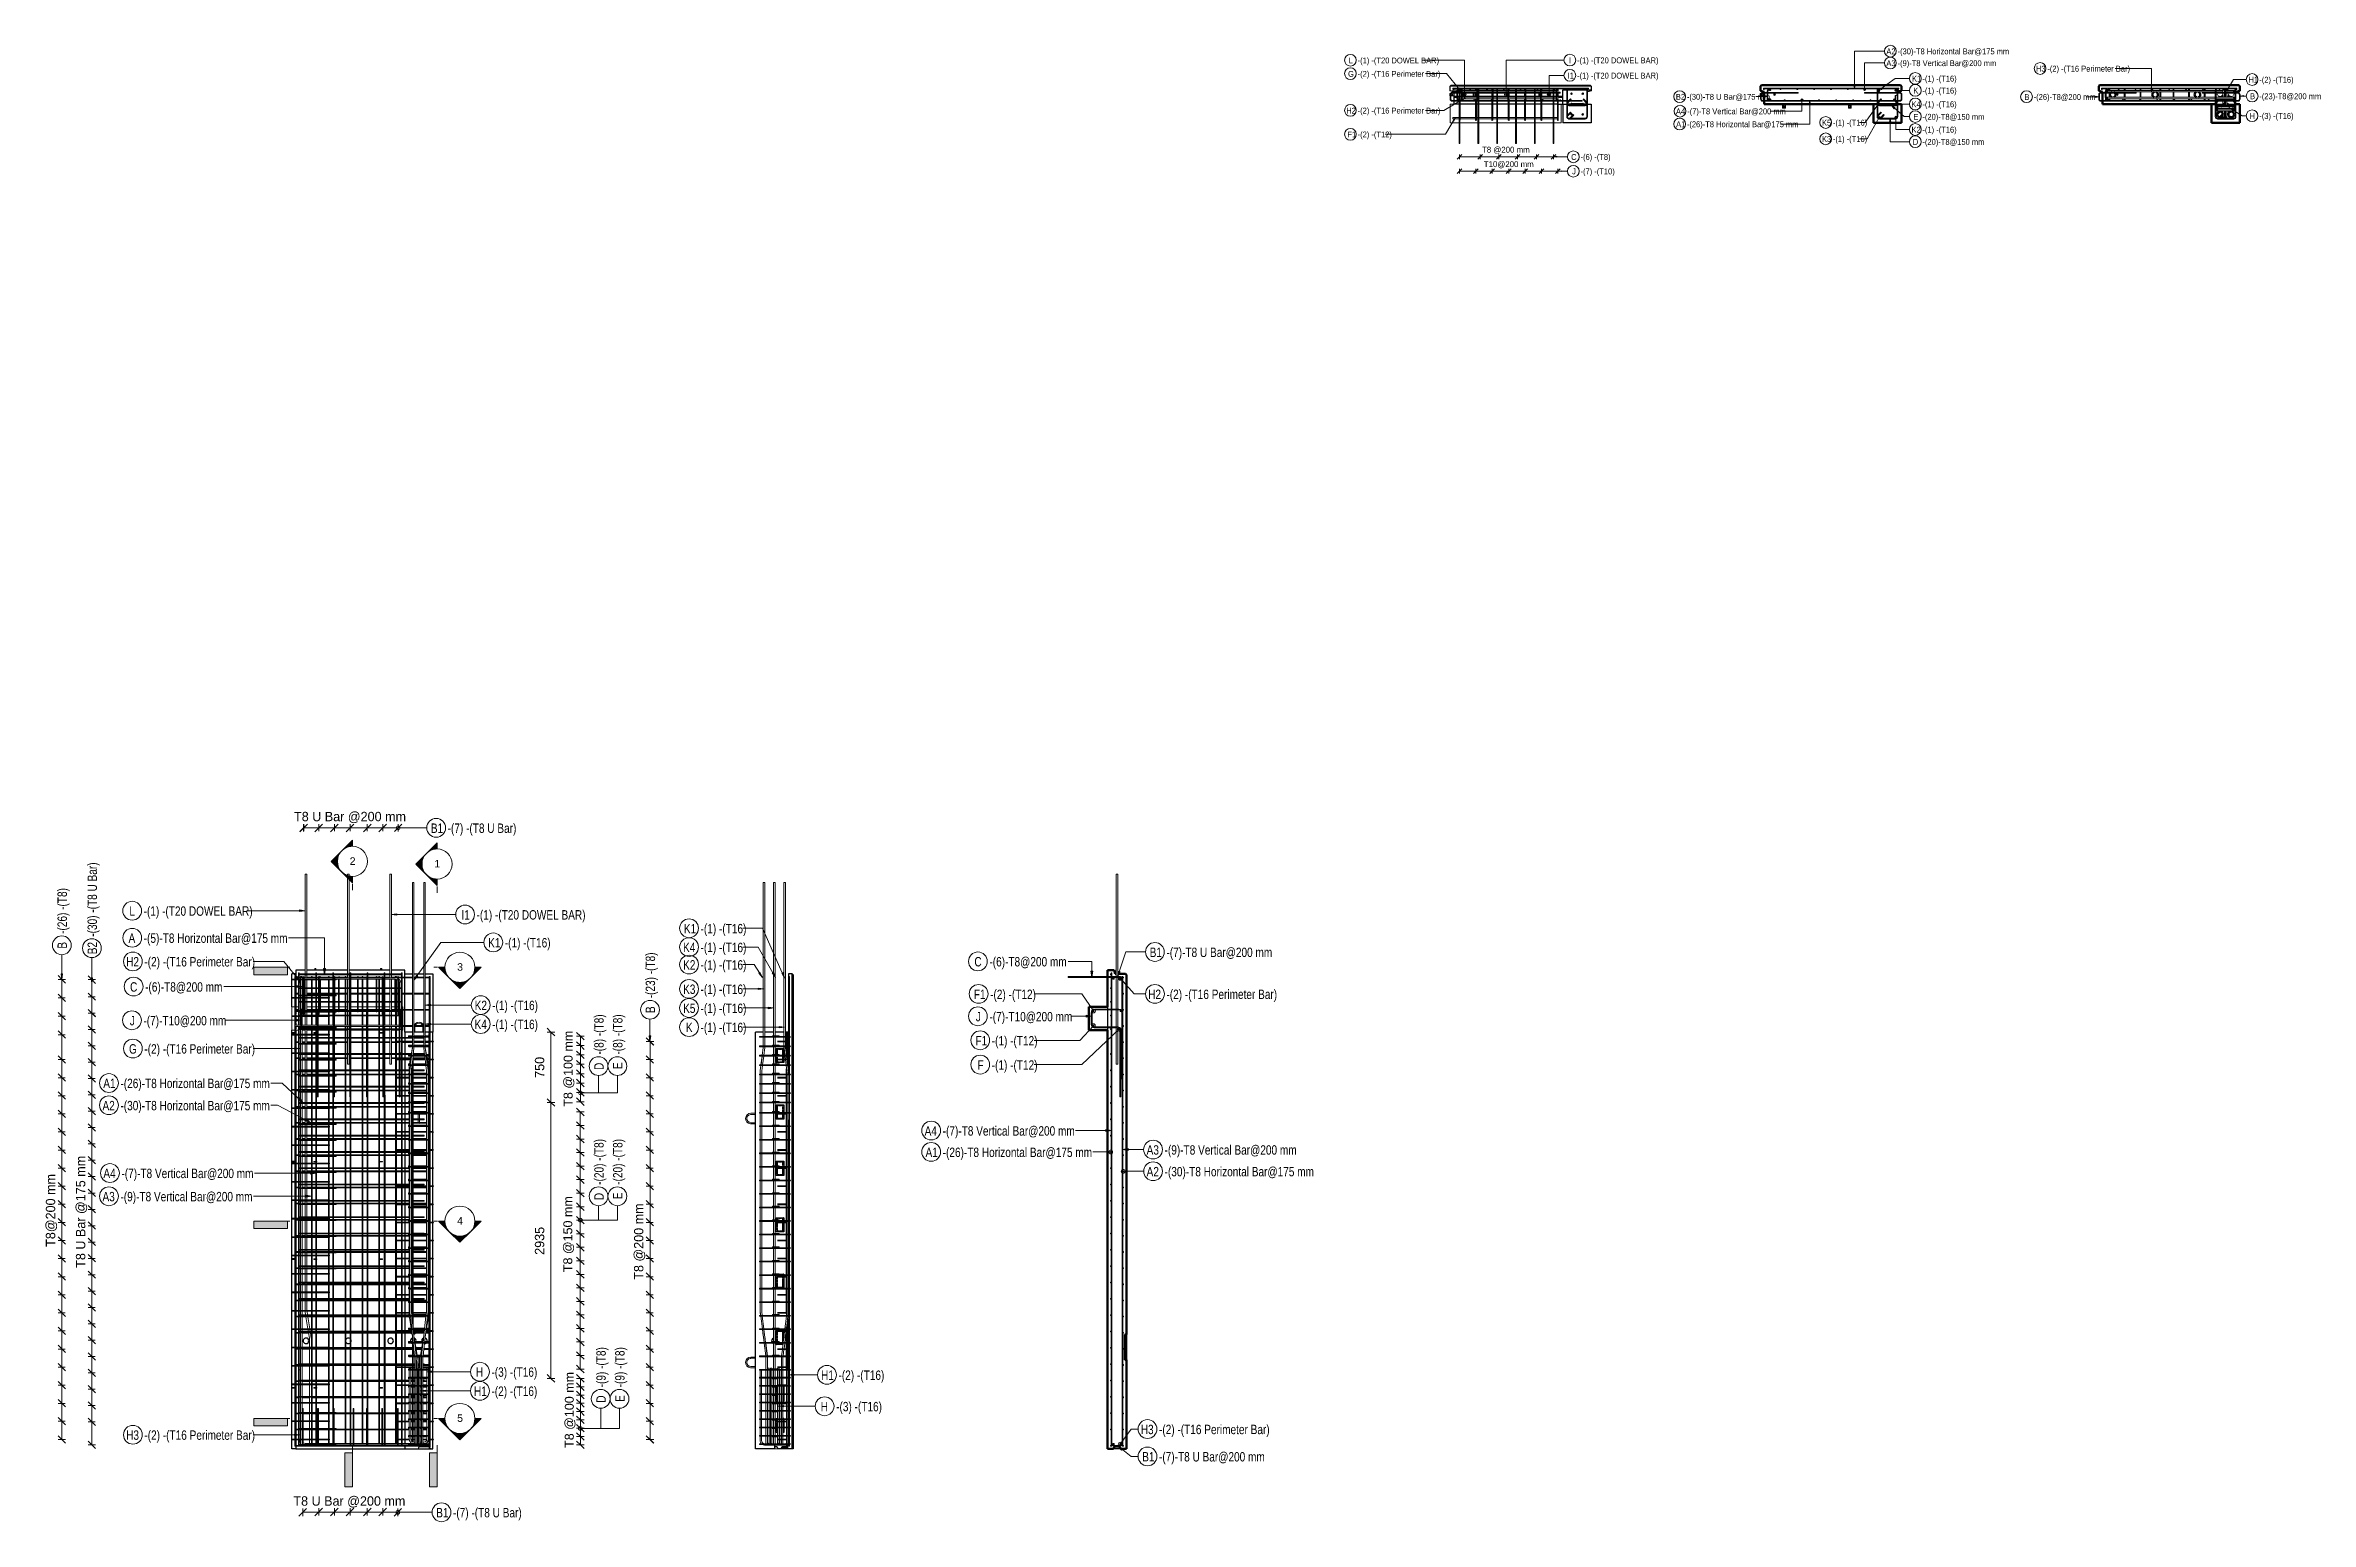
# Model space of a CAD drawing. Header units: millimetres. Extents: x -12508 to 11584, y -2169 to 13538.
import ezdxf

# ---------------------------------------------------------------- set-up
doc = ezdxf.new("R2010")
doc.units = ezdxf.units.MM
doc.linetypes.add('Dash', pattern=[6.36, 3.18, -3.18])
for name, color, linetype, lineweight in [('A-ANNO-DIMS', 211, 'Continuous', 9), ('A-ANNO-DIMS-25', 211, 'Continuous', 9), ('A-ANNO-DIMS-40', 211, 'Continuous', 9), ('A-DETL-MBND', 5, 'Continuous', 18), ('A-GENM', 13, 'Continuous', 18), ('A-WALL', 113, 'Continuous', 25), ('A-WALL-HDLN', 110, 'Dash', 25), ('G-ANNO-SYMB', 111, 'Continuous', 9), ('S-BEAM', 12, 'Continuous', 18), ('S-BEAM-HDLN', 1, 'Dash', 18), ('S-COLS', 52, 'Continuous', 18), ('S-COLS-HDLN', 52, 'Dash', 18), ('S-RBAR', 171, 'Continuous', 18), ('S-RBAR-IDEN', 171, 'Continuous', 9)]:
    doc.layers.add(name, color=color, linetype=linetype, lineweight=lineweight)
doc.styles.add('Arial', font='arial.ttf', dxfattribs={"height": 80})
doc.styles.add('Arial_1', font='arial.ttf', dxfattribs={"height": 95.25})
doc.styles.add('Nirmala UI Semilight', font='NirmalaS.ttf', dxfattribs={"width": 0.8, "height": 100})
doc.styles.add('Nirmala UI Semilight_1', font='NirmalaS.ttf', dxfattribs={"height": 100})
doc.styles.add('Nirmala UI Semilight_2', font='NirmalaS.ttf', dxfattribs={"width": 0.8, "height": 62.5})
doc.styles.add('Nirmala UI Semilight_3', font='NirmalaS.ttf', dxfattribs={"height": 62.5})
doc.dimstyles.new('Arrow_Filled_-_2_5_NI_UI', dxfattribs={"dimscale": 304.8, "dimtxt": 104.736395, "dimasz": 0.262467, "dimexe": 0.131234, "dimexo": 0.0625, "dimgap": 0.131234, "dimtad": 1, "dimdec": 0, "dimzin": 0, "dimdsep": 46, "dimtxsty": 'Nirmala UI Semilight_1', "dimblk1": 'OBLIQUE', "dimblk2": 'OBLIQUE', "dimsah": 1, "dimcen": 0.09, "dimazin": 0, "dimtfac": 1, "dimtdec": 4, "dimtix": 1, "dimtmove": 0, "dimatfit": 3, "dimfxl": 0.131234, "dimfxlon": 1, "dimtvp": 1, "dimtolj": 1, "dimtzin": 0, "dimarcsym": 2})
doc.dimstyles.new('Arrow_Filled_-_2_5_NI_UI_1', dxfattribs={"dimscale": 304.8, "dimtxt": 104.736395, "dimasz": 0.262467, "dimexe": 0.131234, "dimexo": 0.0625, "dimgap": 0.131234, "dimtad": 1, "dimdec": 0, "dimzin": 0, "dimdsep": 46, "dimtxsty": 'Nirmala UI Semilight', "dimblk1": 'OBLIQUE', "dimblk2": 'OBLIQUE', "dimsah": 1, "dimcen": 0.09, "dimazin": 0, "dimtfac": 1, "dimtdec": 4, "dimtix": 1, "dimtmove": 0, "dimatfit": 3, "dimfxl": 0.131234, "dimfxlon": 1, "dimtvp": 1, "dimtolj": 1, "dimtzin": 0, "dimarcsym": 2})
doc.dimstyles.new('Arrow_Filled_-_2_5_NI_UI_2', dxfattribs={"dimscale": 304.8, "dimtxt": 104.736395, "dimasz": 0.262467, "dimexe": 0.131234, "dimexo": 0.0625, "dimgap": 0.131234, "dimtad": 1, "dimdec": 0, "dimzin": 0, "dimdsep": 46, "dimtxsty": 'Arial_1', "dimblk1": 'OBLIQUE', "dimblk2": 'OBLIQUE', "dimsah": 1, "dimcen": 0.09, "dimazin": 0, "dimtfac": 1, "dimtdec": 4, "dimtix": 1, "dimtmove": 0, "dimatfit": 3, "dimfxl": 0.131234, "dimfxlon": 1, "dimtvp": 1, "dimtolj": 1, "dimtzin": 0, "dimarcsym": 2})
doc.dimstyles.new('Arrow_Filled_-_2_5_NI_UI_3', dxfattribs={"dimscale": 304.8, "dimtxt": 65.460247, "dimasz": 0.164042, "dimexe": 0.082021, "dimexo": 0.0625, "dimgap": 0.082021, "dimtad": 1, "dimdec": 0, "dimzin": 0, "dimdsep": 46, "dimtxsty": 'Nirmala UI Semilight_3', "dimblk1": 'OBLIQUE', "dimblk2": 'OBLIQUE', "dimsah": 1, "dimcen": 0.09, "dimazin": 0, "dimtfac": 1, "dimtdec": 4, "dimtix": 1, "dimtmove": 0, "dimatfit": 3, "dimfxl": 0.082021, "dimfxlon": 1, "dimtvp": 1, "dimtolj": 1, "dimtzin": 0, "dimarcsym": 2})

msp = doc.modelspace()

# ---------------------------------------------------------------- texts
at = {"layer": 'G-ANNO-SYMB', "char_height": 80, "width": 76.962, "attachment_point": 1, "style": 'Arial'}
for s, insert in [('2', (-9271.3, 4899)), ('1', (-8371.3, 4870.8)), ('3', (-8128.6, 3772.5)), ('4', (-8128.6, 1072.5)), ('5', (-8128.6, -1027.5))]:
    msp.add_mtext(s, dxfattribs=dict(at, insert=insert))
at = {"layer": 'S-RBAR-IDEN', "attachment_point": 1}
for s, insert, char_height, width, style in [('A2', (7071.1, 13504.7), 62.5, 99.409, 'Nirmala UI Semilight_2'), ('-(30)-T8 Horizontal Bar@175 mm', (7190.5, 13504.7), 62.5, 1208.945, 'Nirmala UI Semilight_2'), ('G', (1346.3, 13265.4), 62.5, 57.721, 'Nirmala UI Semilight_2'), ('L', (1353.6, 13408), 62.5, 40.084, 'Nirmala UI Semilight_2'), ('-(1) -(T20 DOWEL BAR)', (1448.4, 13408), 62.5, 835.358, 'Nirmala UI Semilight_2'), ('-(2) -(T16 Perimeter Bar)', (1448.4, 13265.4), 62.5, 873.839, 'Nirmala UI Semilight_2'), ('I', (3695.2, 13409.2), 62.5, 20.844, 'Nirmala UI Semilight_2'), ('-(1) -(T20 DOWEL BAR)', (3782.1, 13409.2), 62.5, 835.358, 'Nirmala UI Semilight_2'), ('A3', (7071.1, 13379.2), 62.5, 99.409, 'Nirmala UI Semilight_2'), ('-(9)-T8 Vertical Bar@200 mm', (7190.5, 13379.2), 62.5, 1071.054, 'Nirmala UI Semilight_2'), ('H3', (8662.1, 13320.9), 62.5, 104.219, 'Nirmala UI Semilight_2'), ('-(2) -(T16 Perimeter Bar)', (8783.4, 13320.9), 62.5, 873.839, 'Nirmala UI Semilight_2'), ('I1', (3682, 13247.1), 62.5, 52.911, 'Nirmala UI Semilight_2'), ('-(1) -(T20 DOWEL BAR)', (3782.1, 13247.1), 62.5, 835.358, 'Nirmala UI Semilight_2'), ('B2', (4832.8, 13021.3), 62.5, 92.996, 'Nirmala UI Semilight_2'), ('-(30)-T8 U Bar@175 mm', (4949.5, 13021.3), 62.5, 886.666, 'Nirmala UI Semilight_2'), ('K1', (7344.3, 13215.1), 62.5, 78.565, 'Nirmala UI Semilight_2'), ('K', (7357.5, 13087.6), 62.5, 46.498, 'Nirmala UI Semilight_2'), ('-(1) -(T16)', (7455.1, 13215.1), 62.5, 339.915, 'Nirmala UI Semilight_2'), ('-(1) -(T16)', (7455.1, 13087.6), 62.5, 339.915, 'Nirmala UI Semilight_2'), ('B', (8539.8, 13019.4), 62.5, 48.101, 'Nirmala UI Semilight_2'), ('-(26)-T8@200 mm', (8638, 13019.4), 62.5, 676.624, 'Nirmala UI Semilight_2'), ('H1', (10921.6, 13203), 62.5, 91.392, 'Nirmala UI Semilight_2'), ('B', (10939.5, 13027.2), 62.5, 48.101, 'Nirmala UI Semilight_2'), ('-(2) -(T16)', (11037.7, 13203), 62.5, 352.742, 'Nirmala UI Semilight_2'), ('-(23)-T8@200 mm', (11037.7, 13027.2), 62.5, 676.624, 'Nirmala UI Semilight_2'), ('H2', (1327.1, 12875), 62.5, 104.219, 'Nirmala UI Semilight_2'), ('-(2) -(T16 Perimeter Bar)', (1448.4, 12875), 62.5, 873.839, 'Nirmala UI Semilight_2'), ('A4', (4833.4, 12866.5), 62.5, 101.013, 'Nirmala UI Semilight_2'), ('-(7)-T8 Vertical Bar@200 mm', (4953.4, 12866.5), 62.5, 1069.451, 'Nirmala UI Semilight_2'), ('K4', (7338.4, 12942.2), 62.5, 92.996, 'Nirmala UI Semilight_2'), ('E', (7358.9, 12808.8), 62.5, 43.291, 'Nirmala UI Semilight_2'), ('-(1) -(T16)', (7455.1, 12942.2), 62.5, 339.915, 'Nirmala UI Semilight_2'), ('-(20)-T8@150 mm', (7455.1, 12808.8), 62.5, 663.797, 'Nirmala UI Semilight_2'), ('H', (10934.8, 12817.3), 62.5, 59.325, 'Nirmala UI Semilight_2'), ('-(3) -(T16)', (11037.7, 12817.3), 62.5, 352.742, 'Nirmala UI Semilight_2'), ('F1', (1340.3, 12620.6), 62.5, 72.152, 'Nirmala UI Semilight_2'), ('-(2) -(T12)', (1448.4, 12620.6), 62.5, 352.742, 'Nirmala UI Semilight_2'), ('A1', (4835.4, 12729.7), 62.5, 86.582, 'Nirmala UI Semilight_2'), ('-(26)-T8 Horizontal Bar@175 mm', (4949.4, 12729.7), 62.5, 1208.945, 'Nirmala UI Semilight_2'), ('K5', (6386.6, 12746.3), 62.5, 91.392, 'Nirmala UI Semilight_2'), ('K3', (6386.6, 12572.4), 62.5, 91.392, 'Nirmala UI Semilight_2'), ('-(1) -(T16)', (6502.7, 12746.3), 62.5, 339.915, 'Nirmala UI Semilight_2'), ('-(1) -(T16)', (6502.7, 12572.4), 62.5, 339.915, 'Nirmala UI Semilight_2'), ('K2', (7339, 12672), 62.5, 91.392, 'Nirmala UI Semilight_2'), ('D', (7352.9, 12541.6), 62.5, 57.721, 'Nirmala UI Semilight_2'), ('-(1) -(T16)', (7455.1, 12672), 62.5, 339.915, 'Nirmala UI Semilight_2'), ('-(20)-T8@150 mm', (7455.1, 12541.6), 62.5, 663.797, 'Nirmala UI Semilight_2'), ('C', (3718.7, 12381.1), 62.5, 52.911, 'Nirmala UI Semilight_2'), ('-(6) -(T8)', (3818.8, 12381.1), 62.5, 320.675, 'Nirmala UI Semilight_2'), ('J', (3728.5, 12227.6), 62.5, 28.861, 'Nirmala UI Semilight_2'), ('-(7) -(T10)', (3818.8, 12227.6), 62.5, 351.139, 'Nirmala UI Semilight_2'), ('B1', (-8407.9, 5259), 100, 128.27, 'Nirmala UI Semilight'), ('-(7) -(T8 U Bar)', (-8229.7, 5259), 100, 869.671, 'Nirmala UI Semilight'), ('L', (-11614.5, 4377.3), 100, 64.135, 'Nirmala UI Semilight'), ('-(1) -(T20 DOWEL BAR)', (-11462.7, 4377.3), 100, 1336.573, 'Nirmala UI Semilight'), ('I1', (-8082.4, 4336.9), 100, 84.658, 'Nirmala UI Semilight'), ('-(1) -(T20 DOWEL BAR)', (-7922.2, 4336.9), 100, 1336.573, 'Nirmala UI Semilight'), ('K1', (-5716.9, 4190.4), 100, 125.705, 'Nirmala UI Semilight'), ('-(1) -(T16)', (-5539.7, 4190.4), 100, 543.865, 'Nirmala UI Semilight'), ('A', (-11623.3, 4089.1), 100, 87.224, 'Nirmala UI Semilight'), ('-(5)-T8 Horizontal Bar@175 mm', (-11461.9, 4089.1), 100, 1862.48, 'Nirmala UI Semilight'), ('K1', (-7799.2, 4040.3), 100, 125.705, 'Nirmala UI Semilight'), ('-(1) -(T16)', (-7622, 4040.3), 100, 543.865, 'Nirmala UI Semilight'), ('K4', (-5726.4, 3990.4), 100, 148.793, 'Nirmala UI Semilight'), ('-(1) -(T16)', (-5539.7, 3990.4), 100, 543.865, 'Nirmala UI Semilight'), ('B1', (-763.3, 3938.3), 100, 128.27, 'Nirmala UI Semilight'), ('-(7)-T8 U Bar@200 mm', (-585.1, 3938.3), 100, 1367.358, 'Nirmala UI Semilight'), ('H2', (-11649, 3837.9), 100, 166.751, 'Nirmala UI Semilight'), ('-(2) -(T16 Perimeter Bar)', (-11454.9, 3837.9), 100, 1398.143, 'Nirmala UI Semilight'), ('K2', (-5725.4, 3804.6), 100, 146.228, 'Nirmala UI Semilight'), ('-(1) -(T16)', (-5539.7, 3804.6), 100, 543.865, 'Nirmala UI Semilight'), ('C', (-2627.9, 3838.3), 100, 84.658, 'Nirmala UI Semilight'), ('-(6)-T8@200 mm', (-2467.7, 3838.3), 100, 1010.768, 'Nirmala UI Semilight'), ('C', (-11607.2, 3570), 100, 84.658, 'Nirmala UI Semilight'), ('-(6)-T8@200 mm', (-11447, 3570), 100, 1010.768, 'Nirmala UI Semilight'), ('K2', (-7942, 3373.3), 100, 146.228, 'Nirmala UI Semilight'), ('-(1) -(T16)', (-7756.3, 3373.3), 100, 543.865, 'Nirmala UI Semilight'), ('K3', (-5725.4, 3545.4), 100, 146.228, 'Nirmala UI Semilight'), ('-(1) -(T16)', (-5539.7, 3545.4), 100, 543.865, 'Nirmala UI Semilight'), ('F1', (-2633.3, 3491.6), 100, 115.443, 'Nirmala UI Semilight'), ('-(2) -(T12)', (-2460.2, 3491.6), 100, 564.388, 'Nirmala UI Semilight'), ('H2', (-779.3, 3491.6), 100, 166.751, 'Nirmala UI Semilight'), ('-(2) -(T16 Perimeter Bar)', (-585.1, 3491.6), 100, 1398.143, 'Nirmala UI Semilight'), ('J', (-11609.4, 3211.5), 100, 46.177, 'Nirmala UI Semilight'), ('-(7)-T10@200 mm', (-11465, 3211.5), 100, 1059.51, 'Nirmala UI Semilight'), ('K4', (-7942.9, 3171.6), 100, 148.793, 'Nirmala UI Semilight'), ('-(1) -(T16)', (-7756.3, 3171.6), 100, 543.865, 'Nirmala UI Semilight'), ('K5', (-5725.4, 3342.8), 100, 146.228, 'Nirmala UI Semilight'), ('K', (-5695.8, 3139.1), 100, 74.397, 'Nirmala UI Semilight'), ('-(1) -(T16)', (-5539.7, 3342.8), 100, 543.865, 'Nirmala UI Semilight'), ('-(1) -(T16)', (-5539.7, 3139.1), 100, 543.865, 'Nirmala UI Semilight'), ('J', (-2612.1, 3254.1), 100, 46.177, 'Nirmala UI Semilight'), ('-(7)-T10@200 mm', (-2467.7, 3254.1), 100, 1059.51, 'Nirmala UI Semilight'), ('G', (-11618.3, 2910.8), 100, 92.354, 'Nirmala UI Semilight'), ('-(2) -(T16 Perimeter Bar)', (-11454.9, 2910.8), 100, 1398.143, 'Nirmala UI Semilight'), ('F1', (-2616.3, 2997.7), 100, 115.443, 'Nirmala UI Semilight'), ('-(1) -(T12)', (-2443.3, 2997.7), 100, 543.865, 'Nirmala UI Semilight'), ('F', (-2595.1, 2739.3), 100, 64.135, 'Nirmala UI Semilight'), ('-(1) -(T12)', (-2443.3, 2739.3), 100, 543.865, 'Nirmala UI Semilight'), ('A1', (-11891.8, 2544), 100, 138.532, 'Nirmala UI Semilight'), ('-(26)-T8 Horizontal Bar@175 mm', (-11709.3, 2544), 100, 1934.312, 'Nirmala UI Semilight'), ('A2', (-11900.3, 2307.4), 100, 159.055, 'Nirmala UI Semilight'), ('-(30)-T8 Horizontal Bar@175 mm', (-11709.3, 2307.4), 100, 1934.312, 'Nirmala UI Semilight'), ('A4', (-3156.8, 2038.3), 100, 161.62, 'Nirmala UI Semilight'), ('-(7)-T8 Vertical Bar@200 mm', (-2964.7, 2038.3), 100, 1711.122, 'Nirmala UI Semilight'), ('A1', (-3147.2, 1810.7), 100, 138.532, 'Nirmala UI Semilight'), ('-(26)-T8 Horizontal Bar@175 mm', (-2964.7, 1810.7), 100, 1934.312, 'Nirmala UI Semilight'), ('A3', (-795.9, 1835.8), 100, 159.055, 'Nirmala UI Semilight'), ('-(9)-T8 Vertical Bar@200 mm', (-604.9, 1835.8), 100, 1713.687, 'Nirmala UI Semilight'), ('A4', (-11890.9, 1586.2), 100, 161.62, 'Nirmala UI Semilight'), ('-(7)-T8 Vertical Bar@200 mm', (-11698.8, 1586.2), 100, 1711.122, 'Nirmala UI Semilight'), ('A2', (-795.9, 1604.9), 100, 159.055, 'Nirmala UI Semilight'), ('-(30)-T8 Horizontal Bar@175 mm', (-604.9, 1604.9), 100, 1934.312, 'Nirmala UI Semilight'), ('A3', (-11900.3, 1339.1), 100, 159.055, 'Nirmala UI Semilight'), ('-(9)-T8 Vertical Bar@200 mm', (-11709.3, 1339.1), 100, 1713.687, 'Nirmala UI Semilight'), ('H', (-7928.2, -527.6), 100, 94.92, 'Nirmala UI Semilight'), ('-(3) -(T16)', (-7763.6, -527.6), 100, 564.388, 'Nirmala UI Semilight'), ('H1', (-4258.4, -560.6), 100, 146.228, 'Nirmala UI Semilight'), ('-(2) -(T16)', (-4072.7, -560.6), 100, 564.388, 'Nirmala UI Semilight'), ('H1', (-7949.3, -730.9), 100, 146.228, 'Nirmala UI Semilight'), ('-(2) -(T16)', (-7763.6, -730.9), 100, 564.388, 'Nirmala UI Semilight'), ('H', (-4262.3, -894.9), 100, 94.92, 'Nirmala UI Semilight'), ('-(3) -(T16)', (-4097.7, -894.9), 100, 564.388, 'Nirmala UI Semilight'), ('H3', (-11649, -1198.1), 100, 166.751, 'Nirmala UI Semilight'), ('-(2) -(T16 Perimeter Bar)', (-11454.9, -1198.1), 100, 1398.143, 'Nirmala UI Semilight'), ('H3', (-858.4, -1137.9), 100, 166.751, 'Nirmala UI Semilight'), ('-(2) -(T16 Perimeter Bar)', (-664.2, -1137.9), 100, 1398.143, 'Nirmala UI Semilight'), ('B1', (-842.4, -1428.5), 100, 128.27, 'Nirmala UI Semilight'), ('-(7)-T8 U Bar@200 mm', (-664.2, -1428.5), 100, 1367.358, 'Nirmala UI Semilight'), ('B1', (-8350.8, -2023.4), 100, 128.27, 'Nirmala UI Semilight'), ('-(7) -(T8 U Bar)', (-8172.7, -2023.4), 100, 869.671, 'Nirmala UI Semilight')]:
    msp.add_mtext(s, dxfattribs=dict(at, insert=insert, char_height=char_height, width=width, style=style))
at = {"layer": 'S-RBAR-IDEN', "char_height": 100, "attachment_point": 1, "rotation": 90, "style": 'Nirmala UI Semilight'}
for s, insert, width in [('-(30) -(T8 U Bar)', (-12059, 4054.4), 944.067), ('-(26) -(T8)', (-12378.8, 4084.8), 584.911), ('B', (-12378.8, 3927.7), 76.962), ('B2', (-12059, 3867.7), 148.793), ('-(23) -(T8)', (-6123.7, 3399.5), 584.911), ('-(8) -(T8)', (-6670.3, 2800.4), 513.08), ('-(8) -(T8)', (-6470.3, 2800.4), 513.08), ('B', (-6123.7, 3242.5), 76.962), ('D', (-6670.3, 2637), 92.354), ('E', (-6470.3, 2646.6), 69.266), ('-(20) -(T8)', (-6670.3, 1415.2), 584.911), ('-(20) -(T8)', (-6470.3, 1415.2), 584.911), ('D', (-6670.3, 1251.7), 92.354), ('E', (-6470.3, 1261.3), 69.266), ('-(9) -(T8)', (-6647.9, -739.8), 513.08), ('-(9) -(T8)', (-6447.9, -739.8), 513.08), ('D', (-6647.9, -903.3), 92.354), ('E', (-6447.9, -893.7), 69.266)]:
    msp.add_mtext(s, dxfattribs=dict(at, insert=insert, width=width))

# ---------------------------------------------------------------- blocks, each defined once
blk = doc.blocks.new('RR spread anchor face based - RR-SA-1_4-160-1726851-Elevation Front 1')
at = {"layer": 'A-GENM'}
for p, q in [((-9651, 628), (-9648, 628)), ((-9651, 622), (-9651, 628)), ((-9648, 622), (-9651, 622)), ((-9648, 628), (-9633, 628)), ((-9648, 622), (-9648, 628)), ((-9633, 622), (-9648, 622)), ((-9625, 628), (-9623, 628)), ((-9623, 622), (-9625, 622)), ((-9623, 628), (-9621, 628)), ((-9623, 622), (-9623, 628)), ((-9621, 622), (-9623, 622)), ((-9621, 628), (-9621, 622))]:
    blk.add_line(p, q, dxfattribs=at)
blk = doc.blocks.new('RR spread anchor face based - RR-SA-1_4-160-V1-Elevation Front 1')
at = {"layer": 'A-GENM'}
for p, q in [((-9651, 3034), (-9648, 3034)), ((-9651, 3028), (-9651, 3034)), ((-9648, 3028), (-9651, 3028)), ((-9648, 3034), (-9633, 3034)), ((-9648, 3028), (-9648, 3034)), ((-9633, 3028), (-9648, 3028)), ((-9625, 3034), (-9623, 3034)), ((-9623, 3028), (-9625, 3028)), ((-9623, 3034), (-9621, 3034)), ((-9623, 3028), (-9623, 3034)), ((-9621, 3028), (-9623, 3028)), ((-9621, 3034), (-9621, 3028))]:
    blk.add_line(p, q, dxfattribs=at)
blk = doc.blocks.new('RR spread anchor face based - RR-SA-4_0-180-1726831-Elevation Front 1')
at = {"layer": 'A-GENM'}
for p, q in [((-9642, 3712), (-9642, 3717)), ((-9642, 3717), (-9630, 3717)), ((-9642, 3700), (-9642, 3712)), ((-9630, 3712), (-9642, 3712)), ((-9630, 3717), (-9630, 3712)), ((-9630, 3712), (-9630, 3700))]:
    blk.add_line(p, q, dxfattribs=at)
blk = doc.blocks.new('RR spread anchor face based - RR-SA-2_5-250-2997505-Elevation Front 1')
at = {"layer": 'A-GENM'}
for p, q in [((-9888, 630), (-9883, 630)), ((-9888, 620), (-9888, 630)), ((-9883, 620), (-9888, 620)), ((-9883, 630), (-9856, 630)), ((-9883, 630), (-9883, 620)), ((-9856, 620), (-9883, 620)), ((-9848, 630), (-9846, 630)), ((-9846, 620), (-9848, 620))]:
    blk.add_line(p, q, dxfattribs=at)
blk = doc.blocks.new('RR spread anchor face based - RR-SA-1_4-160-V2-Elevation Front 1')
at = {"layer": 'A-GENM'}
for p, q in [((-8951, 628), (-8948, 628)), ((-8951, 622), (-8951, 628)), ((-8948, 622), (-8951, 622)), ((-8948, 628), (-8923, 628)), ((-8948, 622), (-8948, 628)), ((-8923, 622), (-8948, 622)), ((-8923, 628), (-8921, 628)), ((-8923, 622), (-8923, 628)), ((-8921, 622), (-8923, 622)), ((-8921, 628), (-8921, 622))]:
    blk.add_line(p, q, dxfattribs=at)
blk = doc.blocks.new('RR spread anchor face based - RR-SA-2_5-250-V3-Elevation Front 1')
at = {"layer": 'A-GENM'}
for p, q in [((-9888, 3036), (-9883, 3036)), ((-9888, 3026), (-9888, 3036)), ((-9883, 3026), (-9888, 3026)), ((-9883, 3036), (-9856, 3036)), ((-9883, 3036), (-9883, 3026)), ((-9856, 3026), (-9883, 3026)), ((-9848, 3036), (-9846, 3036)), ((-9846, 3026), (-9848, 3026))]:
    blk.add_line(p, q, dxfattribs=at)
blk = doc.blocks.new('12_7Ø_ Lifting Insert_COLUMN - 12_9Ø Lifting insert-1653057-Elevation Front 1')
at = {"layer": 'A-GENM'}
for p, q in [((-8579, 3090), (-8577, 3101)), ((-8579, 3040), (-8579, 3090)), ((-8492, 3090), (-8492, 3040))]:
    blk.add_line(p, q, dxfattribs=at)
at = {"layer": 'A-GENM', "flags": 128}
for points in [[(-8484, 3112), (-8495, 3129), (-8513, 3141), (-8533, 3146), (-8555, 3143), (-8573, 3132), (-8586, 3115), (-8588, 3110)], [(-8575, 3109), (-8564, 3123), (-8547, 3132), (-8528, 3133), (-8511, 3126), (-8498, 3112), (-8497, 3109)], [(-8494, 3101), (-8492, 3094), (-8492, 3090)]]:
    blk.add_lwpolyline(points, dxfattribs=at)
blk = doc.blocks.new('12_7Ø_ Lifting Insert_COLUMN - 12_9Ø Lifting insert-V4-Elevation Front 1')
at = {"layer": 'A-GENM'}
for p, q in [((-8538, 2175), (-8538, 2175)), ((-8533, 2164), (-8533, 2164)), ((-8533, 2064), (-8533, 2064))]:
    blk.add_line(p, q, dxfattribs=at)
at = {"layer": 'A-GENM', "flags": 128}
for points in [[(-8540, 2174), (-8539, 2175), (-8533, 2175), (-8532, 2174)], [(-8542, 2166), (-8542, 2154), (-8542, 2137), (-8542, 2117), (-8542, 2116)], [(-8542, 2108), (-8542, 2097), (-8542, 2082), (-8542, 2078)], [(-8529, 2116), (-8529, 2122), (-8529, 2142), (-8529, 2158), (-8529, 2166)], [(-8529, 2078), (-8529, 2085), (-8529, 2103), (-8529, 2108)]]:
    blk.add_lwpolyline(points, dxfattribs=at)
blk = doc.blocks.new('12_7Ø_ Lifting Insert_COLUMN - 12_9Ø Lifting insert-V5-Elevation Front 1')
at = {"layer": 'A-GENM'}
for p, q in [((-8538, -419), (-8538, -419)), ((-8533, -431), (-8533, -431)), ((-8542, -497), (-8542, -498)), ((-8538, -519), (-8538, -519)), ((-8533, -531), (-8533, -531)), ((-8529, -498), (-8529, -497))]:
    blk.add_line(p, q, dxfattribs=at)
at = {"layer": 'A-GENM', "flags": 128}
for points in [[(-8542, -425), (-8539, -420), (-8533, -419), (-8529, -424), (-8529, -425)], [(-8542, -425), (-8542, -429), (-8542, -441), (-8542, -458), (-8542, -478), (-8542, -489)], [(-8529, -489), (-8529, -472), (-8529, -453), (-8529, -437), (-8529, -427), (-8529, -425)], [(-8542, -506), (-8542, -513), (-8542, -521)], [(-8529, -521), (-8529, -509), (-8529, -506)]]:
    blk.add_lwpolyline(points, dxfattribs=at)
blk = doc.blocks.new('12_7Ø_ Lifting Insert_COLUMN - 12_9Ø Lifting insert-1653057-Elevation Right 1')
at = {"layer": 'A-GENM'}
for p, q in [((12714, 2176), (12664, 2176)), ((12664, 2163), (12714, 2163)), ((12714, 2076), (12664, 2076)), ((12664, 2063), (12714, 2063))]:
    blk.add_line(p, q, dxfattribs=at)
at = {"layer": 'A-GENM', "flags": 128}
for points in [[(12664, 2176), (12643, 2172), (12625, 2160), (12612, 2143), (12607, 2122), (12611, 2101), (12622, 2082), (12639, 2069), (12659, 2064), (12664, 2063)], [(12664, 2076), (12645, 2080), (12630, 2092), (12622, 2108), (12621, 2127), (12628, 2145), (12642, 2157), (12660, 2163), (12664, 2163)]]:
    blk.add_lwpolyline(points, dxfattribs=at)
blk = doc.blocks.new('12_7Ø_ Lifting Insert_COLUMN - 12_9Ø Lifting insert-V6-Elevation Right 1')
at = {"layer": 'A-GENM'}
for p, q in [((12714, -419), (12664, -419)), ((12664, -431), (12714, -431)), ((12714, -519), (12664, -519)), ((12664, -531), (12714, -531))]:
    blk.add_line(p, q, dxfattribs=at)
at = {"layer": 'A-GENM', "flags": 128}
for points in [[(12664, -419), (12643, -423), (12625, -434), (12612, -452), (12607, -473), (12611, -494), (12622, -513), (12639, -526), (12659, -531), (12664, -531)], [(12664, -519), (12645, -515), (12630, -503), (12622, -487), (12621, -468), (12628, -450), (12642, -437), (12660, -432), (12664, -431)]]:
    blk.add_lwpolyline(points, dxfattribs=at)
blk = doc.blocks.new('RR spread anchor face based - RR-SA-4_0-180-1726831-Elevation Top 1')
at = {"layer": 'A-GENM'}
for p, q in [((-9642, 12996), (-9642, 13029)), ((-9630, 13029), (-9630, 12996)), ((-9642, 12994), (-9642, 12996)), ((-9642, 12996), (-9630, 12996)), ((-9630, 12994), (-9642, 12994)), ((-9630, 12996), (-9630, 12994))]:
    blk.add_line(p, q, dxfattribs=at)
blk = doc.blocks.new('RR spread anchor face based - RR-SA-4_0-180-V7-Elevation Top 1')
at = {"layer": 'A-GENM'}
for p, q in [((-8942, 12996), (-8942, 13029)), ((-8930, 13029), (-8930, 12996)), ((-8942, 12994), (-8942, 12996)), ((-8942, 12996), (-8930, 12996)), ((-8930, 12994), (-8942, 12994)), ((-8930, 12996), (-8930, 12994))]:
    blk.add_line(p, q, dxfattribs=at)
blk = doc.blocks.new('RR spread anchor face based - RR-SA-2_5-250-2997505-Elevation Top 1')
at = {"layer": 'A-GENM'}
for p, q in [((-9883, 13029), (-9888, 13026)), ((-9888, 13026), (-9888, 13001)), ((-9880, 13029), (-9883, 13029)), ((-9873, 13021), (-9867, 13021)), ((-9846, 13029), (-9867, 13029)), ((-9888, 13001), (-9886, 13000)), ((-9878, 12999), (-9846, 12999)), ((-9867, 13007), (-9873, 13007))]:
    blk.add_line(p, q, dxfattribs=at)
for centre, start, end in [((-9873, 13014), 90.0013, 120.0013), ((-9867, 13014), 270.0013, 90.0013), ((-9873, 13014), 225.0013, 270.0013)]:
    blk.add_arc(centre, 7, start, end, dxfattribs=at)
blk = doc.blocks.new('12_7Ø_ Lifting Insert_COLUMN - 12_9Ø Lifting insert-1653057-Elevation Top 1')
at = {"layer": 'A-GENM'}
for p, q in [((-8588, 12908), (-8588, 12908)), ((-8583, 12919), (-8583, 12919)), ((-8488, 12908), (-8488, 12908)), ((-8483, 12919), (-8483, 12919))]:
    blk.add_line(p, q, dxfattribs=at)
at = {"layer": 'A-GENM', "flags": 128}
for points in [[(-8586, 12907), (-8590, 12909), (-8592, 12914), (-8590, 12918), (-8586, 12920)], [(-8486, 12920), (-8488, 12920), (-8493, 12920), (-8502, 12920), (-8514, 12920), (-8527, 12920), (-8541, 12920), (-8555, 12920), (-8567, 12920), (-8577, 12920), (-8583, 12920), (-8586, 12920), (-8586, 12920)], [(-8586, 12907), (-8584, 12907), (-8578, 12907), (-8569, 12907), (-8557, 12907), (-8544, 12907), (-8530, 12907), (-8516, 12907), (-8504, 12907), (-8495, 12907), (-8488, 12907), (-8486, 12907), (-8486, 12907)]]:
    blk.add_lwpolyline(points, dxfattribs=at)
blk = doc.blocks.new('RR spread anchor face based - RR-SA-1_4-160-1726851-Elevation Top 2')
at = {"layer": 'A-GENM'}
for p, q in [((-9651, 12914), (-9651, 12874)), ((-9651, 12874), (-9648, 12869)), ((-9648, 12869), (-9623, 12869)), ((-9643, 12884), (-9643, 12890)), ((-9629, 12890), (-9629, 12884)), ((-9623, 12869), (-9621, 12874)), ((-9621, 12874), (-9621, 12914))]:
    blk.add_line(p, q, dxfattribs=at)
for centre, start, end in [((-9636, 12890), 0.0013, 180.0013), ((-9636, 12884), 180.0013, 0.0013)]:
    blk.add_arc(centre, 7, start, end, dxfattribs=at)
blk = doc.blocks.new('RR spread anchor face based - RR-SA-2_5-250-2997505-Elevation Top 2')
at = {"layer": 'A-GENM'}
for p, q in [((-9883, 13029), (-9888, 13026)), ((-9888, 13026), (-9888, 13001)), ((-9880, 13029), (-9883, 13029)), ((-9873, 13021), (-9867, 13021)), ((-9846, 13029), (-9867, 13029)), ((-9888, 13001), (-9886, 13000)), ((-9878, 12999), (-9846, 12999)), ((-9867, 13007), (-9873, 13007))]:
    blk.add_line(p, q, dxfattribs=at)
for centre, start, end in [((-9873, 13014), 90.0013, 120.0013), ((-9867, 13014), 270.0013, 90.0013), ((-9873, 13014), 225.0013, 270.0013)]:
    blk.add_arc(centre, 7, start, end, dxfattribs=at)
blk = doc.blocks.new('Detail View - M_Section Tail - Filled Horizontal-14034-Elevation Front 1')
at = {"layer": 'G-ANNO-SYMB'}
blk.add_hatch(color=256, dxfattribs=at).paths.add_polyline_path([(-9931, 3649), (-9931, 3729), (-10291, 3729), (-10291, 3649)])
for p, q in [((-10291, 3649), (-10291, 3729)), ((-10291, 3729), (-9931, 3729)), ((-9931, 3649), (-10291, 3649)), ((-9931, 3729), (-9931, 3649))]:
    blk.add_line(p, q, dxfattribs=at)
blk = doc.blocks.new('Detail View - M_Section Head - Filled SHOP DWG-1002450-Elevation Front 1')
at = {"layer": 'G-ANNO-SYMB'}
h = blk.add_hatch(color=256, dxfattribs=at)
edge = h.paths.add_edge_path()
edge.add_line((-8326, 3729), (-8259, 3729))
edge.add_arc((-8099, 3729), 160, 180, 225)
edge.add_line((-8212, 3616), (-8326, 3729))
h = blk.add_hatch(color=256, dxfattribs=at)
edge = h.paths.add_edge_path()
edge.add_line((-8099, 3503), (-8212, 3616))
edge.add_arc((-8099, 3729), 160, 225, 270)
edge.add_line((-8099, 3569), (-8099, 3503))
h = blk.add_hatch(color=256, dxfattribs=at)
edge = h.paths.add_edge_path()
edge.add_line((-8099, 3503), (-8099, 3569))
edge.add_arc((-8099, 3729), 160, 270, 315)
edge.add_line((-7986, 3616), (-8099, 3503))
h = blk.add_hatch(color=256, dxfattribs=at)
edge = h.paths.add_edge_path()
edge.add_line((-7873, 3729), (-7986, 3616))
edge.add_arc((-8099, 3729), 160, 315, 360)
edge.add_line((-7939, 3729), (-7873, 3729))
for p, q in [((-8099, 3503), (-8326, 3729)), ((-8259, 3729), (-8326, 3729)), ((-8326, 3729), (-8212, 3616)), ((-8259, 3729), (-8326, 3729)), ((-8212, 3616), (-8099, 3503)), ((-8099, 3503), (-7873, 3729)), ((-8099, 3503), (-7986, 3616)), ((-7986, 3616), (-7873, 3729)), ((-7939, 3729), (-7873, 3729)), ((-7873, 3729), (-7939, 3729)), ((-8099, 3569), (-8099, 3503)), ((-8099, 3503), (-8099, 3569))]:
    blk.add_line(p, q, dxfattribs=at)
for start, end in [(360, 180), (180, 360), (180, 225), (225, 270), (270, 315), (315, 0)]:
    blk.add_arc((-8099, 3729), 160, start, end, dxfattribs=at)
blk = doc.blocks.new('M_Rebar Tag_rfa MARK - ARROW-794226-Elevation Front 1')
at = {"layer": 'S-RBAR-IDEN'}
blk.add_circle((-7744, 3994), 100, dxfattribs=at)
blk = doc.blocks.new('M_Rebar Tag_rfa Dimension - ARROW-793927-Elevation Front 1')
at = {"layer": 'S-RBAR-IDEN'}
blk.add_circle((-11584, 4043), 100, dxfattribs=at)
blk = doc.blocks.new('DIMBLOCK1-Elevation Front 1')
at = {"layer": 'A-ANNO-DIMS-40'}
for p, q in [((-9761, 5213), (-9801, 5173)), ((-9761, 5213), (-9721, 5253)), ((-9761, 5213), (-9761, 5253)), ((-9761, 5213), (-8756, 5213)), ((-9761, 5213), (-9761, 5173)), ((-8756, 5213), (-8796, 5173)), ((-8756, 5213), (-8716, 5253)), ((-8756, 5213), (-8756, 5253)), ((-8756, 5213), (-8756, 5173))]:
    blk.add_line(p, q, dxfattribs=at)
at = {"layer": 'A-ANNO-DIMS-40', "color": 0, "insert": (-9863, 5383), "char_height": 100, "width": 1451.08, "attachment_point": 1, "rotation": 0.0006, "line_spacing_factor": 1.142579, "style": 'Nirmala UI Semilight_1'}
blk.add_mtext('T8 U Bar @200 mm', dxfattribs=at)
blk = doc.blocks.new('_Oblique')
at = {"color": 0, "linetype": 'ByBlock', "lineweight": -2}
blk.add_line((-0.5, -0.5), (0.5, 0.5), dxfattribs=at)
blk = doc.blocks.new('M_Rebar Tag_rfa MARK - DOT 1 MM-794228-Elevation Front 1')
at = {"layer": 'S-RBAR-IDEN'}
blk.add_circle((-8352, 5213), 100, dxfattribs=at)
blk = doc.blocks.new('DIMBLOCK2-Elevation Front 1')
at = {"layer": 'A-ANNO-DIMS-40'}
for p, q in [((-9771, -2069), (-9811, -2109)), ((-9771, -2069), (-9731, -2029)), ((-9771, -2069), (-9771, -2029)), ((-8759, -2069), (-9771, -2069)), ((-9771, -2069), (-9771, -2109)), ((-8759, -2069), (-8799, -2109)), ((-8759, -2069), (-8719, -2029)), ((-8759, -2069), (-8759, -2029)), ((-8759, -2069), (-8759, -2109))]:
    blk.add_line(p, q, dxfattribs=at)
at = {"layer": 'A-ANNO-DIMS-40', "color": 0, "insert": (-9870, -1899), "char_height": 100, "width": 1451.08, "attachment_point": 1, "rotation": 0.0006, "line_spacing_factor": 1.142579, "style": 'Nirmala UI Semilight_1'}
blk.add_mtext('T8 U Bar @200 mm', dxfattribs=at)
blk = doc.blocks.new('DIMBLOCK3-Elevation Front 1')
at = {"layer": 'A-ANNO-DIMS-40'}
for p, q in [((-6818, 2398), (-6858, 2438)), ((-6818, 2398), (-6858, 2398)), ((-6818, 2299), (-6858, 2339)), ((-6818, 2299), (-6858, 2299)), ((-6818, 2299), (-6818, 2398)), ((-6818, 2398), (-6778, 2358)), ((-6818, 2398), (-6778, 2398)), ((-6818, 2299), (-6778, 2259)), ((-6818, 2299), (-6778, 2299))]:
    blk.add_line(p, q, dxfattribs=at)
blk = doc.blocks.new('DIMBLOCK4-Elevation Front 1')
at = {"layer": 'A-ANNO-DIMS-40'}
for p, q in [((-6818, 2498), (-6858, 2538)), ((-6818, 2498), (-6858, 2498)), ((-6818, 2398), (-6858, 2438)), ((-6818, 2398), (-6818, 2498)), ((-6818, 2498), (-6778, 2458)), ((-6818, 2498), (-6778, 2498)), ((-6818, 2398), (-6858, 2398)), ((-6818, 2398), (-6778, 2358)), ((-6818, 2398), (-6778, 2398))]:
    blk.add_line(p, q, dxfattribs=at)
blk = doc.blocks.new('DIMBLOCK5-Elevation Front 1')
at = {"layer": 'A-ANNO-DIMS-40'}
for p, q in [((-6818, 2597), (-6858, 2637)), ((-6818, 2597), (-6858, 2597)), ((-6818, 2498), (-6858, 2538)), ((-6818, 2498), (-6858, 2498)), ((-6818, 2498), (-6818, 2597)), ((-6818, 2597), (-6778, 2557)), ((-6818, 2597), (-6778, 2597)), ((-6818, 2498), (-6778, 2458)), ((-6818, 2498), (-6778, 2498))]:
    blk.add_line(p, q, dxfattribs=at)
blk = doc.blocks.new('DIMBLOCK6-Elevation Front 1')
at = {"layer": 'A-ANNO-DIMS-40'}
for p, q in [((-6818, 2697), (-6858, 2737)), ((-6818, 2697), (-6858, 2697)), ((-6818, 2597), (-6818, 2697)), ((-6818, 2697), (-6778, 2657)), ((-6818, 2697), (-6778, 2697)), ((-6818, 2597), (-6858, 2637)), ((-6818, 2597), (-6858, 2597)), ((-6818, 2597), (-6778, 2557)), ((-6818, 2597), (-6778, 2597))]:
    blk.add_line(p, q, dxfattribs=at)
blk = doc.blocks.new('DIMBLOCK7-Elevation Front 1')
at = {"layer": 'A-ANNO-DIMS-40'}
for p, q in [((-6818, 2797), (-6858, 2837)), ((-6818, 2797), (-6858, 2797)), ((-6818, 2697), (-6858, 2737)), ((-6818, 2697), (-6858, 2697)), ((-6818, 2697), (-6818, 2797)), ((-6818, 2797), (-6778, 2757)), ((-6818, 2797), (-6778, 2797)), ((-6818, 2697), (-6778, 2657)), ((-6818, 2697), (-6778, 2697))]:
    blk.add_line(p, q, dxfattribs=at)
blk = doc.blocks.new('DIMBLOCK8-Elevation Front 1')
at = {"layer": 'A-ANNO-DIMS-40'}
for p, q in [((-6818, 2896), (-6858, 2936)), ((-6818, 2896), (-6858, 2896)), ((-6818, 2797), (-6818, 2896)), ((-6818, 2896), (-6778, 2856)), ((-6818, 2896), (-6778, 2896)), ((-6818, 2797), (-6858, 2837)), ((-6818, 2797), (-6858, 2797)), ((-6818, 2797), (-6778, 2757)), ((-6818, 2797), (-6778, 2797))]:
    blk.add_line(p, q, dxfattribs=at)
blk = doc.blocks.new('DIMBLOCK9-Elevation Front 1')
at = {"layer": 'A-ANNO-DIMS-40'}
for p, q in [((-6818, 2996), (-6858, 3036)), ((-6818, 2996), (-6858, 2996)), ((-6818, 2896), (-6858, 2936)), ((-6818, 2896), (-6858, 2896)), ((-6818, 2896), (-6818, 2996)), ((-6818, 2996), (-6778, 2956)), ((-6818, 2996), (-6778, 2996)), ((-6818, 2896), (-6778, 2856)), ((-6818, 2896), (-6778, 2896))]:
    blk.add_line(p, q, dxfattribs=at)
blk = doc.blocks.new('DIMBLOCK10-Elevation Front 1')
at = {"layer": 'A-ANNO-DIMS-40'}
for p, q in [((-6818, 2996), (-6858, 3036)), ((-6818, 2996), (-6858, 2996)), ((-6818, 2896), (-6858, 2936)), ((-6818, 2896), (-6858, 2896)), ((-6818, 2299), (-6818, 2996)), ((-6818, 2896), (-6818, 2996)), ((-6818, 2996), (-6778, 2956)), ((-6818, 2996), (-6778, 2996)), ((-6818, 2797), (-6818, 2896)), ((-6818, 2896), (-6778, 2856)), ((-6818, 2896), (-6778, 2896)), ((-6818, 2797), (-6858, 2837)), ((-6818, 2797), (-6858, 2797)), ((-6818, 2697), (-6858, 2737)), ((-6818, 2697), (-6858, 2697)), ((-6818, 2697), (-6818, 2797)), ((-6818, 2797), (-6778, 2757)), ((-6818, 2797), (-6778, 2797)), ((-6818, 2597), (-6818, 2697)), ((-6818, 2697), (-6778, 2657)), ((-6818, 2697), (-6778, 2697)), ((-6818, 2597), (-6858, 2637)), ((-6818, 2597), (-6858, 2597)), ((-6818, 2498), (-6858, 2538)), ((-6818, 2498), (-6858, 2498)), ((-6818, 2398), (-6858, 2438)), ((-6818, 2498), (-6818, 2597)), ((-6818, 2597), (-6778, 2557)), ((-6818, 2597), (-6778, 2597)), ((-6818, 2398), (-6818, 2498)), ((-6818, 2498), (-6778, 2458)), ((-6818, 2498), (-6778, 2498)), ((-6818, 2398), (-6858, 2398)), ((-6818, 2299), (-6858, 2339)), ((-6818, 2299), (-6858, 2299)), ((-6818, 2299), (-6818, 2398)), ((-6818, 2398), (-6778, 2358)), ((-6818, 2398), (-6778, 2398)), ((-6818, 2299), (-6778, 2259)), ((-6818, 2299), (-6778, 2299))]:
    blk.add_line(p, q, dxfattribs=at)
blk = doc.blocks.new('_None')
blk = doc.blocks.new('DIMBLOCK11-Elevation Front 1')
at = {"layer": 'A-ANNO-DIMS-40'}
for p, q in [((-6819, -401), (-6859, -361)), ((-6819, -401), (-6859, -401)), ((-6819, -545), (-6819, -401)), ((-6819, -401), (-6779, -441)), ((-6819, -401), (-6779, -401)), ((-6819, -545), (-6859, -505)), ((-6819, -545), (-6859, -545)), ((-6819, -545), (-6779, -585)), ((-6819, -545), (-6779, -545))]:
    blk.add_line(p, q, dxfattribs=at)
blk = doc.blocks.new('DIMBLOCK12-Elevation Front 1')
at = {"layer": 'A-ANNO-DIMS-40'}
for p, q in [((-6819, -257), (-6859, -217)), ((-6819, -257), (-6859, -257)), ((-6819, -401), (-6859, -361)), ((-6819, -401), (-6859, -401)), ((-6819, -401), (-6819, -257)), ((-6819, -257), (-6779, -297)), ((-6819, -257), (-6779, -257)), ((-6819, -401), (-6779, -441)), ((-6819, -401), (-6779, -401))]:
    blk.add_line(p, q, dxfattribs=at)
blk = doc.blocks.new('DIMBLOCK13-Elevation Front 1')
at = {"layer": 'A-ANNO-DIMS-40'}
for p, q in [((-6819, -113), (-6859, -73)), ((-6819, -113), (-6859, -113)), ((-6819, -257), (-6859, -217)), ((-6819, -257), (-6819, -113)), ((-6819, -113), (-6779, -153)), ((-6819, -113), (-6779, -113)), ((-6819, -257), (-6859, -257)), ((-6819, -257), (-6779, -297)), ((-6819, -257), (-6779, -257))]:
    blk.add_line(p, q, dxfattribs=at)
blk = doc.blocks.new('DIMBLOCK14-Elevation Front 1')
at = {"layer": 'A-ANNO-DIMS-40'}
for p, q in [((-6819, 31), (-6859, 71)), ((-6819, 31), (-6859, 31)), ((-6819, -113), (-6819, 31)), ((-6819, 31), (-6779, -9)), ((-6819, 31), (-6779, 31)), ((-6819, -113), (-6859, -73)), ((-6819, -113), (-6859, -113)), ((-6819, -113), (-6779, -153)), ((-6819, -113), (-6779, -113))]:
    blk.add_line(p, q, dxfattribs=at)
blk = doc.blocks.new('DIMBLOCK15-Elevation Front 1')
at = {"layer": 'A-ANNO-DIMS-40'}
for p, q in [((-6819, 175), (-6859, 215)), ((-6819, 175), (-6859, 175)), ((-6819, 31), (-6859, 71)), ((-6819, 31), (-6859, 31)), ((-6819, 31), (-6819, 175)), ((-6819, 175), (-6779, 135)), ((-6819, 175), (-6779, 175)), ((-6819, 31), (-6779, -9)), ((-6819, 31), (-6779, 31))]:
    blk.add_line(p, q, dxfattribs=at)
blk = doc.blocks.new('DIMBLOCK16-Elevation Front 1')
at = {"layer": 'A-ANNO-DIMS-40'}
for p, q in [((-6819, 319), (-6859, 359)), ((-6819, 319), (-6859, 319)), ((-6819, 175), (-6819, 319)), ((-6819, 319), (-6779, 279)), ((-6819, 319), (-6779, 319)), ((-6819, 175), (-6859, 215)), ((-6819, 175), (-6859, 175)), ((-6819, 175), (-6779, 135)), ((-6819, 175), (-6779, 175))]:
    blk.add_line(p, q, dxfattribs=at)
blk = doc.blocks.new('DIMBLOCK17-Elevation Front 1')
at = {"layer": 'A-ANNO-DIMS-40'}
for p, q in [((-6819, 462), (-6859, 502)), ((-6819, 462), (-6859, 462)), ((-6819, 319), (-6859, 359)), ((-6819, 319), (-6859, 319)), ((-6819, 319), (-6819, 462)), ((-6819, 462), (-6779, 422)), ((-6819, 462), (-6779, 462)), ((-6819, 319), (-6779, 279)), ((-6819, 319), (-6779, 319))]:
    blk.add_line(p, q, dxfattribs=at)
blk = doc.blocks.new('DIMBLOCK18-Elevation Front 1')
at = {"layer": 'A-ANNO-DIMS-40'}
for p, q in [((-6819, 606), (-6859, 646)), ((-6819, 606), (-6859, 606)), ((-6819, 462), (-6859, 502)), ((-6819, 462), (-6819, 606)), ((-6819, 606), (-6779, 566)), ((-6819, 606), (-6779, 606)), ((-6819, 462), (-6859, 462)), ((-6819, 462), (-6779, 422)), ((-6819, 462), (-6779, 462))]:
    blk.add_line(p, q, dxfattribs=at)
blk = doc.blocks.new('DIMBLOCK19-Elevation Front 1')
at = {"layer": 'A-ANNO-DIMS-40'}
for p, q in [((-6819, 750), (-6859, 790)), ((-6819, 750), (-6859, 750)), ((-6819, 606), (-6819, 750)), ((-6819, 750), (-6779, 710)), ((-6819, 750), (-6779, 750)), ((-6819, 606), (-6859, 646)), ((-6819, 606), (-6859, 606)), ((-6819, 606), (-6779, 566)), ((-6819, 606), (-6779, 606))]:
    blk.add_line(p, q, dxfattribs=at)
blk = doc.blocks.new('DIMBLOCK20-Elevation Front 1')
at = {"layer": 'A-ANNO-DIMS-40'}
for p, q in [((-6819, 894), (-6859, 934)), ((-6819, 894), (-6859, 894)), ((-6819, 750), (-6859, 790)), ((-6819, 750), (-6859, 750)), ((-6819, 750), (-6819, 894)), ((-6819, 894), (-6779, 854)), ((-6819, 894), (-6779, 894)), ((-6819, 750), (-6779, 710)), ((-6819, 750), (-6779, 750))]:
    blk.add_line(p, q, dxfattribs=at)
blk = doc.blocks.new('DIMBLOCK21-Elevation Front 1')
at = {"layer": 'A-ANNO-DIMS-40'}
for p, q in [((-6819, 1038), (-6859, 1078)), ((-6819, 1038), (-6859, 1038)), ((-6819, 894), (-6819, 1038)), ((-6819, 1038), (-6779, 998)), ((-6819, 1038), (-6779, 1038)), ((-6819, 894), (-6859, 934)), ((-6819, 894), (-6859, 894)), ((-6819, 894), (-6779, 854)), ((-6819, 894), (-6779, 894))]:
    blk.add_line(p, q, dxfattribs=at)
blk = doc.blocks.new('DIMBLOCK22-Elevation Front 1')
at = {"layer": 'A-ANNO-DIMS-40'}
for p, q in [((-6819, 1182), (-6859, 1222)), ((-6819, 1182), (-6859, 1182)), ((-6819, 1038), (-6859, 1078)), ((-6819, 1038), (-6859, 1038)), ((-6819, 1038), (-6819, 1182)), ((-6819, 1182), (-6779, 1142)), ((-6819, 1182), (-6779, 1182)), ((-6819, 1038), (-6779, 998)), ((-6819, 1038), (-6779, 1038))]:
    blk.add_line(p, q, dxfattribs=at)
blk = doc.blocks.new('DIMBLOCK23-Elevation Front 1')
at = {"layer": 'A-ANNO-DIMS-40'}
for p, q in [((-6819, 1326), (-6859, 1366)), ((-6819, 1326), (-6859, 1326)), ((-6819, 1182), (-6859, 1222)), ((-6819, 1182), (-6819, 1326)), ((-6819, 1326), (-6779, 1286)), ((-6819, 1326), (-6779, 1326)), ((-6819, 1182), (-6859, 1182)), ((-6819, 1182), (-6779, 1142)), ((-6819, 1182), (-6779, 1182))]:
    blk.add_line(p, q, dxfattribs=at)
blk = doc.blocks.new('DIMBLOCK24-Elevation Front 1')
at = {"layer": 'A-ANNO-DIMS-40'}
for p, q in [((-6819, 1470), (-6859, 1510)), ((-6819, 1470), (-6859, 1470)), ((-6819, 1326), (-6819, 1470)), ((-6819, 1470), (-6779, 1430)), ((-6819, 1470), (-6779, 1470)), ((-6819, 1326), (-6859, 1366)), ((-6819, 1326), (-6859, 1326)), ((-6819, 1326), (-6779, 1286)), ((-6819, 1326), (-6779, 1326))]:
    blk.add_line(p, q, dxfattribs=at)
blk = doc.blocks.new('DIMBLOCK25-Elevation Front 1')
at = {"layer": 'A-ANNO-DIMS-40'}
for p, q in [((-6819, 1614), (-6859, 1654)), ((-6819, 1614), (-6859, 1614)), ((-6819, 1470), (-6859, 1510)), ((-6819, 1470), (-6859, 1470)), ((-6819, 1470), (-6819, 1614)), ((-6819, 1614), (-6779, 1574)), ((-6819, 1614), (-6779, 1614)), ((-6819, 1470), (-6779, 1430)), ((-6819, 1470), (-6779, 1470))]:
    blk.add_line(p, q, dxfattribs=at)
blk = doc.blocks.new('DIMBLOCK26-Elevation Front 1')
at = {"layer": 'A-ANNO-DIMS-40'}
for p, q in [((-6819, 1758), (-6859, 1798)), ((-6819, 1758), (-6859, 1758)), ((-6819, 1614), (-6819, 1758)), ((-6819, 1758), (-6779, 1718)), ((-6819, 1758), (-6779, 1758)), ((-6819, 1614), (-6859, 1654)), ((-6819, 1614), (-6859, 1614)), ((-6819, 1614), (-6779, 1574)), ((-6819, 1614), (-6779, 1614))]:
    blk.add_line(p, q, dxfattribs=at)
blk = doc.blocks.new('DIMBLOCK27-Elevation Front 1')
at = {"layer": 'A-ANNO-DIMS-40'}
for p, q in [((-6819, 1902), (-6859, 1942)), ((-6819, 1902), (-6859, 1902)), ((-6819, 1758), (-6859, 1798)), ((-6819, 1758), (-6859, 1758)), ((-6819, 1758), (-6819, 1902)), ((-6819, 1902), (-6779, 1862)), ((-6819, 1902), (-6779, 1902)), ((-6819, 1758), (-6779, 1718)), ((-6819, 1758), (-6779, 1758))]:
    blk.add_line(p, q, dxfattribs=at)
blk = doc.blocks.new('DIMBLOCK28-Elevation Front 1')
at = {"layer": 'A-ANNO-DIMS-40'}
for p, q in [((-6819, 2046), (-6859, 2086)), ((-6819, 2046), (-6859, 2046)), ((-6819, 1902), (-6859, 1942)), ((-6819, 1902), (-6819, 2046)), ((-6819, 2046), (-6779, 2006)), ((-6819, 2046), (-6779, 2046)), ((-6819, 1902), (-6859, 1902)), ((-6819, 1902), (-6779, 1862)), ((-6819, 1902), (-6779, 1902))]:
    blk.add_line(p, q, dxfattribs=at)
blk = doc.blocks.new('DIMBLOCK29-Elevation Front 1')
at = {"layer": 'A-ANNO-DIMS-40'}
for p, q in [((-6819, 2190), (-6859, 2230)), ((-6819, 2190), (-6859, 2190)), ((-6819, 2046), (-6819, 2190)), ((-6819, 2190), (-6779, 2150)), ((-6819, 2190), (-6779, 2190)), ((-6819, 2046), (-6859, 2086)), ((-6819, 2046), (-6859, 2046)), ((-6819, 2046), (-6779, 2006)), ((-6819, 2046), (-6779, 2046))]:
    blk.add_line(p, q, dxfattribs=at)
blk = doc.blocks.new('DIMBLOCK30-Elevation Front 1')
at = {"layer": 'A-ANNO-DIMS-40'}
for p, q in [((-6819, 2190), (-6859, 2230)), ((-6819, 2190), (-6859, 2190)), ((-6819, -545), (-6819, 2190)), ((-6819, 2046), (-6819, 2190)), ((-6819, 2190), (-6779, 2150)), ((-6819, 2190), (-6779, 2190)), ((-6819, 2046), (-6859, 2086)), ((-6819, 2046), (-6859, 2046)), ((-6819, 1902), (-6859, 1942)), ((-6819, 1902), (-6819, 2046)), ((-6819, 2046), (-6779, 2006)), ((-6819, 2046), (-6779, 2046)), ((-6819, 1902), (-6859, 1902)), ((-6819, 1758), (-6859, 1798)), ((-6819, 1758), (-6859, 1758)), ((-6819, 1758), (-6819, 1902)), ((-6819, 1902), (-6779, 1862)), ((-6819, 1902), (-6779, 1902)), ((-6819, 1614), (-6819, 1758)), ((-6819, 1758), (-6779, 1718)), ((-6819, 1758), (-6779, 1758)), ((-6819, 1614), (-6859, 1654)), ((-6819, 1614), (-6859, 1614)), ((-6819, 1470), (-6859, 1510)), ((-6819, 1470), (-6859, 1470)), ((-6819, 1470), (-6819, 1614)), ((-6819, 1614), (-6779, 1574)), ((-6819, 1614), (-6779, 1614)), ((-6819, 1326), (-6819, 1470)), ((-6819, 1470), (-6779, 1430)), ((-6819, 1470), (-6779, 1470)), ((-6819, 1326), (-6859, 1366)), ((-6819, 1326), (-6859, 1326)), ((-6819, 1182), (-6859, 1222)), ((-6819, 1182), (-6819, 1326)), ((-6819, 1326), (-6779, 1286)), ((-6819, 1326), (-6779, 1326)), ((-6819, 1182), (-6859, 1182)), ((-6819, 1038), (-6859, 1078)), ((-6819, 1038), (-6859, 1038)), ((-6819, 1038), (-6819, 1182)), ((-6819, 1182), (-6779, 1142)), ((-6819, 1182), (-6779, 1182)), ((-6819, 894), (-6819, 1038)), ((-6819, 1038), (-6779, 998)), ((-6819, 1038), (-6779, 1038)), ((-6819, 894), (-6859, 934)), ((-6819, 894), (-6859, 894)), ((-6819, 750), (-6859, 790)), ((-6819, 750), (-6859, 750)), ((-6819, 750), (-6819, 894)), ((-6819, 894), (-6779, 854)), ((-6819, 894), (-6779, 894)), ((-6819, 606), (-6819, 750)), ((-6819, 750), (-6779, 710)), ((-6819, 750), (-6779, 750)), ((-6819, 606), (-6859, 646)), ((-6819, 606), (-6859, 606)), ((-6819, 462), (-6859, 502)), ((-6819, 462), (-6819, 606)), ((-6819, 606), (-6779, 566)), ((-6819, 606), (-6779, 606)), ((-6819, 462), (-6859, 462)), ((-6819, 319), (-6859, 359)), ((-6819, 319), (-6859, 319)), ((-6819, 319), (-6819, 462)), ((-6819, 462), (-6779, 422)), ((-6819, 462), (-6779, 462)), ((-6819, 175), (-6819, 319)), ((-6819, 319), (-6779, 279)), ((-6819, 319), (-6779, 319)), ((-6819, 175), (-6859, 215)), ((-6819, 175), (-6859, 175)), ((-6819, 31), (-6859, 71)), ((-6819, 31), (-6859, 31)), ((-6819, 31), (-6819, 175)), ((-6819, 175), (-6779, 135)), ((-6819, 175), (-6779, 175)), ((-6819, -113), (-6819, 31)), ((-6819, 31), (-6779, -9)), ((-6819, 31), (-6779, 31)), ((-6819, -113), (-6859, -73)), ((-6819, -113), (-6859, -113)), ((-6819, -257), (-6859, -217)), ((-6819, -257), (-6819, -113)), ((-6819, -113), (-6779, -153)), ((-6819, -113), (-6779, -113)), ((-6819, -257), (-6859, -257)), ((-6819, -401), (-6859, -361)), ((-6819, -401), (-6859, -401)), ((-6819, -401), (-6819, -257)), ((-6819, -257), (-6779, -297)), ((-6819, -257), (-6779, -257)), ((-6819, -545), (-6819, -401)), ((-6819, -401), (-6779, -441)), ((-6819, -401), (-6779, -401)), ((-6819, -545), (-6859, -505)), ((-6819, -545), (-6859, -545)), ((-6819, -545), (-6779, -585)), ((-6819, -545), (-6779, -545))]:
    blk.add_line(p, q, dxfattribs=at)
blk = doc.blocks.new('DIMBLOCK31-Elevation Front 1')
at = {"layer": 'A-ANNO-DIMS-40'}
for p, q in [((-6818, -1263), (-6858, -1223)), ((-6818, -1263), (-6858, -1263)), ((-6818, -1351), (-6858, -1311)), ((-6818, -1351), (-6858, -1351)), ((-6818, -1351), (-6818, -1263)), ((-6818, -1263), (-6778, -1303)), ((-6818, -1263), (-6778, -1263)), ((-6818, -1351), (-6778, -1391)), ((-6818, -1351), (-6778, -1351))]:
    blk.add_line(p, q, dxfattribs=at)
blk = doc.blocks.new('DIMBLOCK32-Elevation Front 1')
at = {"layer": 'A-ANNO-DIMS-40'}
for p, q in [((-6818, -1175), (-6858, -1135)), ((-6818, -1175), (-6858, -1175)), ((-6818, -1263), (-6818, -1175)), ((-6818, -1175), (-6778, -1215)), ((-6818, -1175), (-6778, -1175)), ((-6818, -1263), (-6858, -1223)), ((-6818, -1263), (-6858, -1263)), ((-6818, -1263), (-6778, -1303)), ((-6818, -1263), (-6778, -1263))]:
    blk.add_line(p, q, dxfattribs=at)
blk = doc.blocks.new('DIMBLOCK33-Elevation Front 1')
at = {"layer": 'A-ANNO-DIMS-40'}
for p, q in [((-6818, -1086), (-6858, -1046)), ((-6818, -1086), (-6858, -1086)), ((-6818, -1175), (-6858, -1135)), ((-6818, -1175), (-6858, -1175)), ((-6818, -1175), (-6818, -1086)), ((-6818, -1086), (-6778, -1126)), ((-6818, -1086), (-6778, -1086)), ((-6818, -1175), (-6778, -1215)), ((-6818, -1175), (-6778, -1175))]:
    blk.add_line(p, q, dxfattribs=at)
blk = doc.blocks.new('DIMBLOCK34-Elevation Front 1')
at = {"layer": 'A-ANNO-DIMS-40'}
for p, q in [((-6818, -998), (-6858, -958)), ((-6818, -998), (-6858, -998)), ((-6818, -1086), (-6858, -1046)), ((-6818, -1086), (-6858, -1086)), ((-6818, -1086), (-6818, -998)), ((-6818, -998), (-6778, -1038)), ((-6818, -998), (-6778, -998)), ((-6818, -1086), (-6778, -1126)), ((-6818, -1086), (-6778, -1086))]:
    blk.add_line(p, q, dxfattribs=at)
blk = doc.blocks.new('DIMBLOCK35-Elevation Front 1')
at = {"layer": 'A-ANNO-DIMS-40'}
for p, q in [((-6818, -910), (-6858, -870)), ((-6818, -910), (-6858, -910)), ((-6818, -998), (-6858, -958)), ((-6818, -998), (-6818, -910)), ((-6818, -910), (-6778, -950)), ((-6818, -910), (-6778, -910)), ((-6818, -998), (-6858, -998)), ((-6818, -998), (-6778, -1038)), ((-6818, -998), (-6778, -998))]:
    blk.add_line(p, q, dxfattribs=at)
blk = doc.blocks.new('DIMBLOCK36-Elevation Front 1')
at = {"layer": 'A-ANNO-DIMS-40'}
for p, q in [((-6818, -822), (-6858, -782)), ((-6818, -822), (-6858, -822)), ((-6818, -910), (-6858, -870)), ((-6818, -910), (-6858, -910)), ((-6818, -910), (-6818, -822)), ((-6818, -822), (-6778, -862)), ((-6818, -822), (-6778, -822)), ((-6818, -910), (-6778, -950)), ((-6818, -910), (-6778, -910))]:
    blk.add_line(p, q, dxfattribs=at)
blk = doc.blocks.new('DIMBLOCK37-Elevation Front 1')
at = {"layer": 'A-ANNO-DIMS-40'}
for p, q in [((-6818, -733), (-6858, -693)), ((-6818, -733), (-6858, -733)), ((-6818, -822), (-6858, -782)), ((-6818, -822), (-6858, -822)), ((-6818, -822), (-6818, -733)), ((-6818, -733), (-6778, -773)), ((-6818, -733), (-6778, -733)), ((-6818, -822), (-6778, -862)), ((-6818, -822), (-6778, -822))]:
    blk.add_line(p, q, dxfattribs=at)
blk = doc.blocks.new('DIMBLOCK38-Elevation Front 1')
at = {"layer": 'A-ANNO-DIMS-40'}
for p, q in [((-6818, -645), (-6858, -605)), ((-6818, -645), (-6858, -645)), ((-6818, -733), (-6858, -693)), ((-6818, -733), (-6818, -645)), ((-6818, -645), (-6778, -685)), ((-6818, -645), (-6778, -645)), ((-6818, -733), (-6858, -733)), ((-6818, -733), (-6778, -773)), ((-6818, -733), (-6778, -733))]:
    blk.add_line(p, q, dxfattribs=at)
blk = doc.blocks.new('DIMBLOCK39-Elevation Front 1')
at = {"layer": 'A-ANNO-DIMS-40'}
for p, q in [((-6818, -645), (-6858, -605)), ((-6818, -645), (-6858, -645)), ((-6818, -733), (-6858, -693)), ((-6818, -1351), (-6818, -645)), ((-6818, -733), (-6818, -645)), ((-6818, -645), (-6778, -685)), ((-6818, -645), (-6778, -645)), ((-6818, -733), (-6858, -733)), ((-6818, -822), (-6858, -782)), ((-6818, -822), (-6858, -822)), ((-6818, -910), (-6858, -870)), ((-6818, -910), (-6858, -910)), ((-6818, -998), (-6858, -958)), ((-6818, -822), (-6818, -733)), ((-6818, -733), (-6778, -773)), ((-6818, -733), (-6778, -733)), ((-6818, -910), (-6818, -822)), ((-6818, -822), (-6778, -862)), ((-6818, -822), (-6778, -822)), ((-6818, -998), (-6818, -910)), ((-6818, -910), (-6778, -950)), ((-6818, -910), (-6778, -910)), ((-6818, -998), (-6858, -998)), ((-6818, -1086), (-6858, -1046)), ((-6818, -1086), (-6858, -1086)), ((-6818, -1175), (-6858, -1135)), ((-6818, -1175), (-6858, -1175)), ((-6818, -1086), (-6818, -998)), ((-6818, -998), (-6778, -1038)), ((-6818, -998), (-6778, -998)), ((-6818, -1175), (-6818, -1086)), ((-6818, -1086), (-6778, -1126)), ((-6818, -1086), (-6778, -1086)), ((-6818, -1263), (-6818, -1175)), ((-6818, -1175), (-6778, -1215)), ((-6818, -1175), (-6778, -1175)), ((-6818, -1263), (-6858, -1223)), ((-6818, -1263), (-6858, -1263)), ((-6818, -1351), (-6858, -1311)), ((-6818, -1351), (-6858, -1351)), ((-6818, -1351), (-6818, -1263)), ((-6818, -1263), (-6778, -1303)), ((-6818, -1263), (-6778, -1263)), ((-6818, -1351), (-6778, -1391)), ((-6818, -1351), (-6778, -1351))]:
    blk.add_line(p, q, dxfattribs=at)
blk = doc.blocks.new('DIMBLOCK40-Elevation Front 1')
at = {"layer": 'A-ANNO-DIMS-40'}
for p, q in [((-7131, 2290), (-7171, 2330)), ((-7131, 2290), (-7171, 2290)), ((-7131, -645), (-7131, 2290)), ((-7131, 2290), (-7091, 2250)), ((-7131, 2290), (-7091, 2290)), ((-7131, -645), (-7171, -605)), ((-7131, -645), (-7171, -645)), ((-7131, -645), (-7091, -685)), ((-7131, -645), (-7091, -645))]:
    blk.add_line(p, q, dxfattribs=at)
at = {"layer": 'A-ANNO-DIMS-40', "color": 0, "insert": (-7302, 670), "char_height": 100, "width": 365.63, "attachment_point": 1, "rotation": 90, "line_spacing_factor": 1.142579, "style": 'Nirmala UI Semilight_1'}
blk.add_mtext('2935', dxfattribs=at)
blk = doc.blocks.new('DIMBLOCK41-Elevation Front 1')
at = {"layer": 'A-ANNO-DIMS-40'}
for p, q in [((-7131, 3040), (-7171, 3080)), ((-7131, 3040), (-7171, 3040)), ((-7131, 2290), (-7131, 3040)), ((-7131, 3040), (-7091, 3000)), ((-7131, 3040), (-7091, 3040)), ((-7131, 2290), (-7171, 2330)), ((-7131, 2290), (-7171, 2290)), ((-7131, 2290), (-7091, 2250)), ((-7131, 2290), (-7091, 2290))]:
    blk.add_line(p, q, dxfattribs=at)
at = {"layer": 'A-ANNO-DIMS-40', "color": 0, "insert": (-7302, 2553), "char_height": 100, "width": 269.65, "attachment_point": 1, "rotation": 90, "line_spacing_factor": 1.142579, "style": 'Nirmala UI Semilight_1'}
blk.add_mtext('750', dxfattribs=at)
blk = doc.blocks.new('DIMBLOCK42-Elevation Front 1')
at = {"layer": 'A-ANNO-DIMS-40'}
for p, q in [((-6077, 2940), (-6117, 2980)), ((-6077, 2940), (-6117, 2940)), ((-6077, -1295), (-6077, 2940)), ((-6077, 2940), (-6037, 2900)), ((-6077, 2940), (-6037, 2940)), ((-6077, -1295), (-6117, -1255)), ((-6077, -1295), (-6117, -1295)), ((-6077, -1295), (-6037, -1335)), ((-6077, -1295), (-6037, -1295))]:
    blk.add_line(p, q, dxfattribs=at)
at = {"layer": 'A-ANNO-DIMS-40', "color": 0, "insert": (-6248, 405), "char_height": 100, "width": 1000.9, "attachment_point": 1, "rotation": 90, "line_spacing_factor": 1.142579, "style": 'Nirmala UI Semilight_1'}
blk.add_mtext('T8 @200 mm', dxfattribs=at)
blk = doc.blocks.new('DIMBLOCK43-Elevation Front 1')
at = {"layer": 'A-ANNO-DIMS-40'}
for p, q in [((-12013, 3598), (-12053, 3638)), ((-12013, 3598), (-12053, 3598)), ((-12013, -1352), (-12013, 3598)), ((-12013, 3598), (-11973, 3558)), ((-12013, 3598), (-11973, 3598)), ((-12013, -1352), (-12053, -1312)), ((-12013, -1352), (-12053, -1352)), ((-12013, -1352), (-11973, -1392)), ((-12013, -1352), (-11973, -1352))]:
    blk.add_line(p, q, dxfattribs=at)
at = {"layer": 'A-ANNO-DIMS-40', "color": 0, "insert": (-12183, 532), "char_height": 100, "width": 1419.08, "attachment_point": 1, "rotation": 90, "line_spacing_factor": 1.142579, "style": 'Nirmala UI Semilight_1'}
blk.add_mtext('T8 U Bar @175 mm', dxfattribs=at)
blk = doc.blocks.new('DIMBLOCK44-Elevation Front 1')
at = {"layer": 'A-ANNO-DIMS-40'}
for p, q in [((-12333, 3600), (-12373, 3640)), ((-12333, 3600), (-12373, 3600)), ((-12333, -1295), (-12333, 3600)), ((-12333, 3600), (-12293, 3560)), ((-12333, 3600), (-12293, 3600)), ((-12333, -1295), (-12373, -1255)), ((-12333, -1295), (-12373, -1295)), ((-12333, -1295), (-12293, -1335)), ((-12333, -1295), (-12293, -1295))]:
    blk.add_line(p, q, dxfattribs=at)
at = {"layer": 'A-ANNO-DIMS-40', "color": 0, "insert": (-12503, 755), "char_height": 100, "width": 952.91, "attachment_point": 1, "rotation": 90, "line_spacing_factor": 1.142579, "style": 'Nirmala UI Semilight_1'}
blk.add_mtext('T8@200 mm', dxfattribs=at)
blk = doc.blocks.new('M_Rebar Tag_rfa MARK - ARROW-794226-Elevation Right 1')
at = {"layer": 'S-RBAR-IDEN'}
blk.add_circle((12006, 3944), 100, dxfattribs=at)
blk = doc.blocks.new('M_Rebar Tag_rfa Dimension - ARROW-793927-Elevation Right 2')
at = {"layer": 'S-RBAR-IDEN'}
blk.add_circle((11535, 3792), 100, dxfattribs=at)
blk = doc.blocks.new('M_Rebar Tag_rfa MARK - DOT 1 MM-794228-Elevation Right 2')
at = {"layer": 'S-RBAR-IDEN'}
blk.add_circle((13418, 3446), 100, dxfattribs=at)
blk = doc.blocks.new('M_Rebar Tag_rfa Dimension - DOT-793929-Elevation Right 2')
at = {"layer": 'S-RBAR-IDEN'}
blk.add_circle((13398, 1559), 100, dxfattribs=at)
blk = doc.blocks.new('M_Rebar Tag_rfa MARK - DOT 1_5-794230-Elevation Top 1')
at = {"layer": 'S-RBAR-IDEN'}
blk.add_circle((-10946, 13237), 62.5, dxfattribs=at)
blk = doc.blocks.new('M_Rebar Tag_rfa MARK - ARROW-794226-Elevation Top 1')
at = {"layer": 'S-RBAR-IDEN'}
blk.add_circle((-10946, 12846), 62.5, dxfattribs=at)
blk = doc.blocks.new('DIMBLOCK45-Elevation Top 1')
at = {"layer": 'A-ANNO-DIMS-25'}
for p, q in [((2532, 12352), (2507, 12327)), ((2532, 12352), (2557, 12377)), ((2532, 12352), (2532, 12377)), ((3532, 12352), (2532, 12352)), ((2532, 12352), (2532, 12327)), ((3532, 12352), (3507, 12327)), ((3532, 12352), (3557, 12377)), ((3532, 12352), (3532, 12377)), ((3532, 12352), (3532, 12327))]:
    blk.add_line(p, q, dxfattribs=at)
at = {"layer": 'A-ANNO-DIMS-25', "color": 0, "insert": (2771, 12459), "char_height": 62.5, "width": 625.56, "attachment_point": 1, "rotation": 0.0007, "line_spacing_factor": 1.142579, "style": 'Nirmala UI Semilight_3'}
blk.add_mtext('T8 @200 mm', dxfattribs=at)
blk = doc.blocks.new('DIMBLOCK46-Elevation Top 1')
at = {"layer": 'A-ANNO-DIMS-25'}
for p, q in [((2532, 12199), (2507, 12174)), ((2532, 12199), (2557, 12224)), ((2532, 12199), (2532, 12224)), ((3577, 12199), (2532, 12199)), ((2532, 12199), (2532, 12174)), ((3577, 12199), (3552, 12174)), ((3577, 12199), (3602, 12224)), ((3577, 12199), (3577, 12224)), ((3577, 12199), (3577, 12174))]:
    blk.add_line(p, q, dxfattribs=at)
at = {"layer": 'A-ANNO-DIMS-25', "color": 0, "insert": (2790, 12305), "char_height": 62.5, "width": 635.56, "attachment_point": 1, "rotation": 0.0007, "line_spacing_factor": 1.142579, "style": 'Nirmala UI Semilight_3'}
blk.add_mtext('T10@200 mm', dxfattribs=at)
blk = doc.blocks.new('M_Rebar Tag_rfa MARK - DOT 1 MM-794228-Elevation Top 2')
at = {"layer": 'S-RBAR-IDEN'}
blk.add_circle((-8240, 13186), 62.5, dxfattribs=at)
blk = doc.blocks.new('M_Rebar Tag_rfa Dimension - ARROW-793927-Elevation Top 2')
at = {"layer": 'S-RBAR-IDEN'}
blk.add_circle((-8240, 12780), 62.5, dxfattribs=at)
blk = doc.blocks.new('M_Rebar Tag_rfa Dimension - DOT 1 MM-793933-Elevation Top 2')
at = {"layer": 'S-RBAR-IDEN'}
blk.add_circle((-8505, 13350), 62.5, dxfattribs=at)
blk = doc.blocks.new('M_Rebar Tag_rfa MARK - ARROW-794226-Elevation Top 3')
at = {"layer": 'S-RBAR-IDEN'}
blk.add_circle((-8254, 13174), 62.5, dxfattribs=at)
blk = doc.blocks.new('M_Rebar Tag_rfa Dimension - ARROW-793927-Elevation Top 3')
at = {"layer": 'S-RBAR-IDEN'}
blk.add_circle((-10653, 12991), 62.5, dxfattribs=at)

# ---------------------------------------------------------------- dimensions: what is measured, and where the dimension line sits
at = {"layer": 'A-ANNO-DIMS'}
for base, p1, p2, angle, text, dimstyle, override, picture, middle in [((2532.2, 12352.2), (3532.1, 12377.2), (2532.2, 12377.2), 0.00066, 'T8 @200 mm', 'Arrow_Filled_-_2_5_NI_UI_3', {"dimpost": '<>', "dimfxl": 999.958673}, 'DIMBLOCK45-Elevation Top 1', (3032.1, 12413)), ((2532.2, 12198.6), (3577.2, 12223.7), (2532.2, 12223.6), 0.00066, 'T10@200 mm', 'Arrow_Filled_-_2_5_NI_UI_3', {"dimpost": '<>', "dimfxl": 1044.99423}, 'DIMBLOCK46-Elevation Top 1', (3054.7, 12259.7)), ((-8755.7, 5212.9), (-9760.6, 5172.9), (-8755.7, 5172.9), 0.0006, 'T8 U Bar @200 mm', 'Arrow_Filled_-_2_5_NI_UI', {"dimpost": '<>', "dimfxl": 1004.958673}, 'DIMBLOCK1-Elevation Front 1', (-9258.2, 5310.3)), ((-12332.7, 3599.8), (-12292.6, -1295.2), (-12292.7, 3599.8), 270.0006, 'T8@200 mm', 'Arrow_Filled_-_2_5_NI_UI', {"dimpost": '<>', "dimfxl": 4895}, 'DIMBLOCK44-Elevation Front 1', (-12235.3, 1152.3)), ((-12012.7, 3598.5), (-11972.6, -1352.1), (-11972.7, 3598.5), 270.0006, 'T8 U Bar @175 mm', 'Arrow_Filled_-_2_5_NI_UI', {"dimpost": '<>', "dimfxl": 4950.561725}, 'DIMBLOCK43-Elevation Front 1', (-11915, 1123.2)), ((-6818.3, 2995.9), (-6858.3, 2896.3), (-6858.3, 2995.9), 270.0006, ' ', 'Arrow_Filled_-_2_5_NI_UI_1', {"dimpost": '<>', "dimfxl": 99.610572}, 'DIMBLOCK9-Elevation Front 1', (-6818.3, 2946.1)), ((-6818.3, 2995.9), (-6858.3, 2298.6), (-6858.3, 2995.9), 270.0006, '697', 'Arrow_Filled_-_2_5_NI_UI_1', {"dimpost": '<>', "dimblk1": 'None', "dimblk2": 'None', "dimsah": 1, "dimfxl": 697.274006}, 'DIMBLOCK10-Elevation Front 1', (-6726.6, 2647.2)), ((-6818.3, 2896.3), (-6858.3, 2796.6), (-6858.3, 2896.3), 270.0006, ' ', 'Arrow_Filled_-_2_5_NI_UI_1', {"dimpost": '<>', "dimfxl": 99.610572}, 'DIMBLOCK8-Elevation Front 1', (-6818.3, 2846.4)), ((-6077.5, 2939.9), (-6117.4, -1295.1), (-6117.5, 2939.9), 270.0006, 'T8 @200 mm', 'Arrow_Filled_-_2_5_NI_UI', {"dimpost": '<>', "dimfxl": 4235}, 'DIMBLOCK42-Elevation Front 1', (-5980.1, 822.4)), ((-6818.3, 2796.6), (-6858.3, 2697), (-6858.3, 2796.6), 270.0006, ' ', 'Arrow_Filled_-_2_5_NI_UI_1', {"dimpost": '<>', "dimfxl": 99.610572}, 'DIMBLOCK7-Elevation Front 1', (-6818.3, 2746.8)), ((-6818.3, 2697), (-6858.3, 2597.4), (-6858.3, 2697), 270.0006, ' ', 'Arrow_Filled_-_2_5_NI_UI_1', {"dimpost": '<>', "dimfxl": 99.610572}, 'DIMBLOCK6-Elevation Front 1', (-6818.3, 2647.2)), ((-6818.3, 2597.4), (-6858.3, 2497.8), (-6858.3, 2597.4), 270.0006, ' ', 'Arrow_Filled_-_2_5_NI_UI_1', {"dimpost": '<>', "dimfxl": 99.610572}, 'DIMBLOCK5-Elevation Front 1', (-6818.3, 2547.6)), ((-6818.3, 2497.8), (-6858.3, 2398.2), (-6858.3, 2497.8), 270.0006, ' ', 'Arrow_Filled_-_2_5_NI_UI_1', {"dimpost": '<>', "dimfxl": 99.610572}, 'DIMBLOCK4-Elevation Front 1', (-6818.3, 2448)), ((-6818.3, 2398.2), (-6858.3, 2298.6), (-6858.3, 2398.2), 270.0006, ' ', 'Arrow_Filled_-_2_5_NI_UI_1', {"dimpost": '<>', "dimfxl": 99.610572}, 'DIMBLOCK3-Elevation Front 1', (-6818.3, 2348.4)), ((-6818.9, 2045.9), (-6858.9, 1902), (-6858.9, 2045.9), 270.0006, ' ', 'Arrow_Filled_-_2_5_NI_UI_2', {"dimpost": '<>', "dimfxl": 143.947368}, 'DIMBLOCK28-Elevation Front 1', (-6818.9, 1973.9)), ((-6818.9, 1902), (-6858.9, 1758), (-6858.9, 1902), 270.0006, ' ', 'Arrow_Filled_-_2_5_NI_UI_2', {"dimpost": '<>', "dimfxl": 143.947368}, 'DIMBLOCK27-Elevation Front 1', (-6818.9, 1830)), ((-6818.9, 1758), (-6858.9, 1614.1), (-6858.9, 1758), 270.0006, ' ', 'Arrow_Filled_-_2_5_NI_UI_2', {"dimpost": '<>', "dimfxl": 143.947368}, 'DIMBLOCK26-Elevation Front 1', (-6818.9, 1686)), ((-6818.9, 1614.1), (-6858.9, 1470.1), (-6858.9, 1614.1), 270.0006, ' ', 'Arrow_Filled_-_2_5_NI_UI_2', {"dimpost": '<>', "dimfxl": 143.947368}, 'DIMBLOCK25-Elevation Front 1', (-6818.9, 1542.1)), ((-6818.9, 1470.1), (-6858.9, 1326.2), (-6858.9, 1470.1), 270.0006, ' ', 'Arrow_Filled_-_2_5_NI_UI_2', {"dimpost": '<>', "dimfxl": 143.947368}, 'DIMBLOCK24-Elevation Front 1', (-6818.9, 1398.2)), ((-6818.9, 1326.2), (-6858.9, 1182.2), (-6858.9, 1326.2), 270.0006, ' ', 'Arrow_Filled_-_2_5_NI_UI_2', {"dimpost": '<>', "dimfxl": 143.947368}, 'DIMBLOCK23-Elevation Front 1', (-6818.9, 1254.2)), ((-6818.9, 1182.2), (-6858.9, 1038.3), (-6858.9, 1182.2), 270.0006, ' ', 'Arrow_Filled_-_2_5_NI_UI_2', {"dimpost": '<>', "dimfxl": 143.947368}, 'DIMBLOCK22-Elevation Front 1', (-6818.9, 1110.3)), ((-6818.9, 1038.3), (-6858.9, 894.3), (-6858.9, 1038.3), 270.0006, ' ', 'Arrow_Filled_-_2_5_NI_UI_2', {"dimpost": '<>', "dimfxl": 143.947368}, 'DIMBLOCK21-Elevation Front 1', (-6818.9, 966.3)), ((-6818.9, 894.3), (-6858.9, 750.4), (-6858.9, 894.3), 270.0006, ' ', 'Arrow_Filled_-_2_5_NI_UI_2', {"dimpost": '<>', "dimfxl": 143.947368}, 'DIMBLOCK20-Elevation Front 1', (-6818.9, 822.4)), ((-6818.9, 750.4), (-6858.9, 606.4), (-6858.9, 750.4), 270.0006, ' ', 'Arrow_Filled_-_2_5_NI_UI_2', {"dimpost": '<>', "dimfxl": 143.947368}, 'DIMBLOCK19-Elevation Front 1', (-6818.9, 678.4)), ((-6818.9, 606.4), (-6858.9, 462.5), (-6858.9, 606.4), 270.0006, ' ', 'Arrow_Filled_-_2_5_NI_UI_2', {"dimpost": '<>', "dimfxl": 143.947368}, 'DIMBLOCK18-Elevation Front 1', (-6818.9, 534.5)), ((-6818.9, 462.5), (-6858.9, 318.5), (-6858.9, 462.5), 270.0006, ' ', 'Arrow_Filled_-_2_5_NI_UI_2', {"dimpost": '<>', "dimfxl": 143.947368}, 'DIMBLOCK17-Elevation Front 1', (-6818.9, 390.5)), ((-6818.9, 318.5), (-6858.9, 174.6), (-6858.9, 318.5), 270.0006, ' ', 'Arrow_Filled_-_2_5_NI_UI_2', {"dimpost": '<>', "dimfxl": 143.947368}, 'DIMBLOCK16-Elevation Front 1', (-6818.9, 246.6)), ((-6818.9, 174.6), (-6858.9, 30.7), (-6858.9, 174.6), 270.0006, ' ', 'Arrow_Filled_-_2_5_NI_UI_2', {"dimpost": '<>', "dimfxl": 143.947368}, 'DIMBLOCK15-Elevation Front 1', (-6818.9, 102.6)), ((-6818.9, 30.7), (-6858.9, -113.3), (-6858.9, 30.7), 270.0006, ' ', 'Arrow_Filled_-_2_5_NI_UI_2', {"dimpost": '<>', "dimfxl": 143.947368}, 'DIMBLOCK14-Elevation Front 1', (-6818.9, -41.3)), ((-6818.9, -113.3), (-6858.8, -257.2), (-6858.9, -113.3), 270.0006, ' ', 'Arrow_Filled_-_2_5_NI_UI_2', {"dimpost": '<>', "dimfxl": 143.947368}, 'DIMBLOCK13-Elevation Front 1', (-6818.9, -185.3)), ((-6818.8, -257.2), (-6858.8, -401.2), (-6858.8, -257.2), 270.0006, ' ', 'Arrow_Filled_-_2_5_NI_UI_2', {"dimpost": '<>', "dimfxl": 143.947368}, 'DIMBLOCK12-Elevation Front 1', (-6818.8, -329.2)), ((-6818.8, -401.2), (-6858.8, -545.1), (-6858.8, -401.2), 270.0006, ' ', 'Arrow_Filled_-_2_5_NI_UI_2', {"dimpost": '<>', "dimfxl": 143.947368}, 'DIMBLOCK11-Elevation Front 1', (-6818.8, -473.2)), ((-6818.1, -645.1), (-6858.1, -733.3), (-6858.1, -645.1), 270.0006, ' ', 'Arrow_Filled_-_2_5_NI_UI_2', {"dimpost": '<>', "dimfxl": 88.25}, 'DIMBLOCK38-Elevation Front 1', (-6818.1, -689.2)), ((-6818.1, -645.1), (-6858, -1351.1), (-6858.1, -645.1), 270.0006, '706', 'Arrow_Filled_-_2_5_NI_UI_2', {"dimpost": '<>', "dimblk1": 'None', "dimblk2": 'None', "dimsah": 1, "dimfxl": 706}, 'DIMBLOCK39-Elevation Front 1', (-6729.4, -998.1)), ((-6818.1, -733.3), (-6858.1, -821.6), (-6858.1, -733.3), 270.0006, ' ', 'Arrow_Filled_-_2_5_NI_UI_2', {"dimpost": '<>', "dimfxl": 88.25}, 'DIMBLOCK37-Elevation Front 1', (-6818, -777.4)), ((-6818.1, -821.6), (-6858.1, -909.8), (-6858.1, -821.6), 270.0006, ' ', 'Arrow_Filled_-_2_5_NI_UI_2', {"dimpost": '<>', "dimfxl": 88.25}, 'DIMBLOCK36-Elevation Front 1', (-6818, -865.7)), ((-6818.1, -909.8), (-6858.1, -998.1), (-6858.1, -909.8), 270.0006, ' ', 'Arrow_Filled_-_2_5_NI_UI_2', {"dimpost": '<>', "dimfxl": 88.25}, 'DIMBLOCK35-Elevation Front 1', (-6818, -953.9)), ((-6818.1, -998.1), (-6858.1, -1086.3), (-6858.1, -998.1), 270.0006, ' ', 'Arrow_Filled_-_2_5_NI_UI_2', {"dimpost": '<>', "dimfxl": 88.25}, 'DIMBLOCK34-Elevation Front 1', (-6818, -1042.2)), ((-6818.1, -1086.3), (-6858, -1174.6), (-6858.1, -1086.3), 270.0006, ' ', 'Arrow_Filled_-_2_5_NI_UI_2', {"dimpost": '<>', "dimfxl": 88.25}, 'DIMBLOCK33-Elevation Front 1', (-6818, -1130.4)), ((-6818, -1174.6), (-6858, -1262.8), (-6858, -1174.6), 270.0006, ' ', 'Arrow_Filled_-_2_5_NI_UI_2', {"dimpost": '<>', "dimfxl": 88.25}, 'DIMBLOCK32-Elevation Front 1', (-6818, -1218.7)), ((-6818, -1262.8), (-6858, -1351.1), (-6858, -1262.8), 270.0006, ' ', 'Arrow_Filled_-_2_5_NI_UI_2', {"dimpost": '<>', "dimfxl": 88.25}, 'DIMBLOCK31-Elevation Front 1', (-6818, -1306.9)), ((-9771.1, -2069.4), (-8758.8, -2029.4), (-9771.1, -2029.4), 0.0006, 'T8 U Bar @200 mm', 'Arrow_Filled_-_2_5_NI_UI', {"dimpost": '<>', "dimfxl": 1012.327406}, 'DIMBLOCK2-Elevation Front 1', (-9265, -1972.1))]:
    dim = msp.add_linear_dim(base=base, p1=p1, p2=p2, angle=angle, text=text, dimstyle=dimstyle, override=override, dxfattribs=at)
    dim.commit()
    dim.dimension.update_dxf_attribs({"geometry": picture, "text_midpoint": middle})

# ---------------------------------------------------------------- hatches: boundary and pattern name
at = {"layer": 'S-RBAR'}
h = msp.add_hatch(color=256, dxfattribs=at)
edge = h.paths.add_edge_path()
edge.add_arc((2466.1, 13071.7), 4, 0, 360)
for points in [[(2464.9, 13067.9), (2469.4, 13069.3), (2469.4, 13074), (2464.9, 13075.5), (2462.1, 13071.7)], [(2528.9, 13058.5), (2535.9, 13058.5), (2540.2, 13063.9), (2538.6, 13070.7), (2532.4, 13073.7), (2526.1, 13070.7), (2524.6, 13063.9), (2525.3, 13063)], [(2582.1, 13003.7), (2589.2, 13006.6), (2592.1, 13013.7), (2589.2, 13020.8), (2582.1, 13023.7), (2575.1, 13020.8), (2572.1, 13013.7), (2575.1, 13006.6)], [(2643.8, 13067.9), (2648.2, 13069.3), (2648.2, 13074), (2643.8, 13075.5), (2641, 13071.7), (2642.9, 13069.1)], [(2822.6, 13067.9), (2827.1, 13069.3), (2827.1, 13074), (2822.6, 13075.5), (2819.9, 13071.7)], [(3001.5, 13067.9), (3006, 13069.3), (3006, 13074), (3001.5, 13075.5), (2998.7, 13071.7)], [(3032.2, 13003.7), (3039.2, 13006.6), (3042.2, 13013.7), (3039.2, 13020.8), (3032.2, 13023.7), (3025.1, 13020.8), (3022.2, 13013.7), (3025.1, 13006.6)], [(3180.4, 13067.9), (3184.8, 13069.3), (3184.8, 13074), (3180.4, 13075.5), (3177.6, 13071.7)], [(3359.2, 13067.9), (3363.7, 13069.3), (3363.7, 13074.1), (3359.2, 13075.5), (3356.5, 13071.7)], [(3482, 13003.7), (3489, 13006.6), (3492, 13013.7), (3489, 13020.8), (3482, 13023.7), (3474.9, 13020.8), (3472, 13013.7), (3474.9, 13006.6)], [(3538.1, 13067.9), (3542.6, 13069.4), (3542.6, 13074.1), (3538.1, 13075.5), (3535.4, 13071.7)], [(3722.9, 13015.8), (3728.8, 13019.4), (3729.6, 13026.3), (3724.7, 13031.3), (3717.8, 13030.5), (3714.1, 13024.6), (3716.4, 13018)], [(3717, 13067.9), (3721.5, 13069.4), (3721.5, 13074.1), (3717, 13075.5), (3714.2, 13071.7)], [(3844.7, 13016.2), (3849.6, 13021.1), (3848.8, 13028), (3842.9, 13031.7), (3836.4, 13029.4), (3834.1, 13022.8), (3837.8, 13016.9)], [(3895.9, 13067.9), (3900.3, 13069.4), (3900.3, 13074.1), (3895.9, 13075.5), (3893.1, 13071.7)], [(5765.9, 13067.9), (5770.4, 13069.3), (5770.4, 13074), (5765.9, 13075.5), (5763.1, 13071.7)], [(5829.9, 13058.5), (5836.8, 13058.5), (5841.2, 13063.9), (5839.6, 13070.7), (5833.4, 13073.7), (5827.1, 13070.7), (5825.6, 13063.9)], [(5883.1, 13003.7), (5890.2, 13006.6), (5893.1, 13013.7), (5890.2, 13020.8), (5883.1, 13023.7), (5876.1, 13020.8), (5873.1, 13013.7), (5876.1, 13006.6)], [(5944.8, 13067.9), (5949.2, 13069.3), (5949.2, 13074), (5944.8, 13075.5), (5942, 13071.7)], [(6123.6, 13067.9), (6128.1, 13069.3), (6128.1, 13074), (6123.6, 13075.5), (6120.9, 13071.7)], [(6302.5, 13067.9), (6307, 13069.3), (6307, 13074), (6302.5, 13075.5), (6299.7, 13071.7)], [(6481.4, 13067.9), (6485.8, 13069.3), (6485.8, 13074), (6481.4, 13075.5), (6478.6, 13071.7)], [(6660.2, 13067.9), (6664.7, 13069.3), (6664.7, 13074.1), (6660.2, 13075.5), (6657.5, 13071.7)], [(6839.1, 13067.9), (6843.6, 13069.4), (6843.6, 13074.1), (6839.1, 13075.5), (6836.3, 13071.7)], [(6990.2, 13049.4), (6996.1, 13053.1), (6996.9, 13060), (6992, 13064.9), (6985.1, 13064.2), (6981.4, 13058.3), (6983.7, 13051.7)], [(7018, 13067.9), (7022.4, 13069.4), (7022.4, 13074.1), (7018, 13075.5), (7015.2, 13071.7)], [(7179.6, 13050.1), (7184.5, 13055), (7183.7, 13061.9), (7177.8, 13065.6), (7171.3, 13063.3), (7169, 13056.7), (7172.7, 13050.8)], [(7196.8, 13067.9), (7201.3, 13069.4), (7201.3, 13074.1), (7196.8, 13075.5), (7194.1, 13071.7)], [(9362, 13067.9), (9366.5, 13069.3), (9366.5, 13074), (9362, 13075.5), (9359.3, 13071.7)], [(9412.4, 13042.4), (9419.4, 13042.4), (9423.7, 13047.9), (9422.2, 13054.6), (9415.9, 13057.6), (9409.7, 13054.6), (9408.1, 13047.9)], [(9426.1, 13058.5), (9433, 13058.5), (9437.3, 13063.9), (9435.8, 13070.7), (9429.5, 13073.7), (9423.3, 13070.7), (9421.7, 13063.9)], [(9442.5, 13067.9), (9447, 13069.3), (9447, 13074), (9442.5, 13075.5), (9439.7, 13071.7)], [(9526.5, 13003.7), (9533.5, 13006.6), (9536.5, 13013.7), (9533.5, 13020.8), (9526.5, 13023.7), (9519.4, 13020.8), (9516.5, 13013.7), (9519.4, 13006.6)], [(9540.9, 13067.9), (9545.4, 13069.3), (9545.4, 13074), (9540.9, 13075.5), (9538.2, 13071.7)], [(9605, 13067.9), (9609.5, 13069.3), (9609.5, 13074), (9605, 13075.5), (9602.2, 13071.7)], [(9719.8, 13067.9), (9724.3, 13069.3), (9724.3, 13074), (9719.8, 13075.5), (9717, 13071.7)], [(9772.5, 13067.9), (9776.9, 13069.3), (9776.9, 13074), (9772.5, 13075.5), (9769.7, 13071.7)], [(9898.7, 13067.9), (9903.1, 13069.3), (9903.1, 13074), (9898.7, 13075.5), (9895.9, 13071.7)], [(9983.7, 13067.9), (9988.1, 13069.3), (9988.1, 13074), (9983.7, 13075.5), (9980.9, 13071.7)], [(10077.5, 13067.9), (10082, 13069.3), (10082, 13074), (10077.5, 13075.5), (10074.8, 13071.7)], [(10123.6, 13067.9), (10128.1, 13069.3), (10128.1, 13074), (10123.6, 13075.5), (10120.9, 13071.7)], [(10256.4, 13067.9), (10260.9, 13069.3), (10260.9, 13074.1), (10256.4, 13075.5), (10253.6, 13071.7)], [(10288.6, 13067.9), (10293.1, 13069.3), (10293.1, 13074.1), (10288.6, 13075.5), (10285.9, 13071.7)], [(10435.3, 13067.9), (10439.7, 13069.4), (10439.7, 13074.1), (10435.3, 13075.5), (10432.5, 13071.7)], [(10454.8, 13067.9), (10459.3, 13069.4), (10459.3, 13074.1), (10454.8, 13075.5), (10452.1, 13071.7)], [(10614.1, 13067.9), (10618.6, 13069.4), (10618.6, 13074.1), (10614.1, 13075.5), (10611.4, 13071.7)], [(10656.5, 13059.9), (10663.3, 13061.5), (10666.3, 13067.7), (10663, 13074), (10656.5, 13075.5), (10651.1, 13071.2), (10651.1, 13064.2)], [(10683.4, 13059.9), (10690.2, 13061.5), (10693.2, 13067.7), (10690.2, 13074), (10683.4, 13075.5), (10678, 13071.2), (10678, 13064.2)], [(10769.4, 13042.4), (10776.3, 13042.4), (10780.6, 13047.9), (10779.1, 13054.6), (10772.8, 13057.7), (10766.6, 13054.6), (10765, 13047.9)], [(10793, 13067.9), (10797.5, 13069.4), (10797.5, 13074.1), (10793, 13075.5), (10790.2, 13071.7)], [(2507.4, 12951.9), (2510.1, 12955.7), (2507.4, 12959.5), (2502.9, 12958), (2502.9, 12953.3), (2505.7, 12952.4)], [(2528.9, 12954.7), (2535.9, 12954.7), (2540.2, 12960.2), (2538.6, 12966.9), (2532.4, 12969.9), (2526.1, 12966.9), (2524.6, 12960.2), (2526.8, 12957.3)], [(2690, 12951.9), (2692.8, 12955.7), (2690, 12959.5), (2685.6, 12958), (2685.6, 12953.3)], [(2872.7, 12951.9), (2875.5, 12955.7), (2872.7, 12959.5), (2868.2, 12958), (2868.2, 12953.3)], [(3055.4, 12951.9), (3058.1, 12955.7), (3055.4, 12959.5), (3050.9, 12958), (3050.9, 12953.3)], [(3238, 12951.9), (3240.8, 12955.7), (3238, 12959.5), (3233.6, 12958), (3233.6, 12953.3)], [(3419.1, 12951.9), (3421.9, 12955.7), (3419.1, 12959.5), (3414.7, 12958.1), (3414.7, 12953.3)], [(3603.4, 12951.9), (3606.1, 12955.7), (3603.4, 12959.5), (3598.9, 12958.1), (3598.9, 12953.4)], [(3722.1, 12795.7), (3728.3, 12798.7), (3729.9, 12805.4), (3725.7, 12810.9), (3718.7, 12810.9), (3714.3, 12805.5), (3715.8, 12798.8)], [(3722.2, 12905.7), (3728.5, 12908.7), (3730, 12915.5), (3725.7, 12920.9), (3718.8, 12920.9), (3714.4, 12915.5), (3716, 12908.7)], [(3838.6, 12906.5), (3845.5, 12906.5), (3849.8, 12911.9), (3848.3, 12918.7), (3842, 12921.7), (3835.8, 12918.7), (3834.2, 12911.9)], [(3839.1, 12796.3), (3846, 12796.7), (3850, 12802.4), (3848.1, 12809.1), (3841.6, 12811.7), (3835.6, 12808.3), (3834.4, 12801.5)], [(5808.4, 12951.9), (5811.1, 12955.7), (5808.4, 12959.5), (5803.9, 12958), (5803.9, 12953.3)], [(5829.9, 12954.7), (5836.8, 12954.7), (5841.2, 12960.2), (5839.6, 12966.9), (5833.4, 12969.9), (5827.1, 12966.9), (5825.6, 12960.2)], [(5991, 12951.9), (5993.8, 12955.7), (5991, 12959.5), (5986.6, 12958), (5986.6, 12953.3)], [(6173.7, 12951.9), (6176.5, 12955.7), (6173.7, 12959.5), (6169.2, 12958), (6169.2, 12953.3)], [(6356.4, 12951.9), (6359.1, 12955.7), (6356.4, 12959.5), (6351.9, 12958), (6351.9, 12953.3)], [(6539, 12951.9), (6541.8, 12955.7), (6539, 12959.5), (6534.6, 12958), (6534.6, 12953.3)], [(6720.1, 12951.9), (6722.9, 12955.7), (6720.1, 12959.5), (6715.7, 12958.1), (6715.7, 12953.3)], [(6904.4, 12951.9), (6907.1, 12955.7), (6904.4, 12959.5), (6899.9, 12958.1), (6899.9, 12953.4)], [(6989.2, 12905.7), (6995.5, 12908.7), (6997, 12915.5), (6992.7, 12920.9), (6985.7, 12920.9), (6981.4, 12915.5), (6983, 12908.7), (6988.4, 12906.1)], [(6995.6, 12761.9), (7001.9, 12764.8), (7003.5, 12771.6), (6999.2, 12777), (6992.3, 12777.1), (6987.9, 12771.7), (6989.5, 12764.9)], [(7169.8, 12763.3), (7176.7, 12763.7), (7180.7, 12769.4), (7178.8, 12776.1), (7172.3, 12778.7), (7166.3, 12775.3), (7165.1, 12768.5), (7168.4, 12764.9)], [(7173.5, 12906.5), (7180.5, 12906.5), (7184.8, 12911.9), (7183.3, 12918.7), (7177, 12921.7), (7170.8, 12918.7), (7169.2, 12911.9), (7173.2, 12906.9)], [(9404.5, 12951.9), (9407.3, 12955.7), (9404.5, 12959.5), (9400, 12958), (9400, 12953.3)], [(9412.4, 12970.6), (9419.4, 12970.6), (9423.7, 12976), (9422.2, 12982.8), (9415.9, 12985.8), (9409.7, 12982.8), (9408.1, 12976)], [(9426.1, 12954.7), (9433, 12954.7), (9437.3, 12960.2), (9435.8, 12966.9), (9429.5, 12969.9), (9423.3, 12966.9), (9421.7, 12960.2)], [(9442.5, 12951.9), (9447, 12953.3), (9447, 12958), (9442.5, 12959.5), (9439.7, 12955.7), (9441.1, 12953.8)], [(9587.2, 12951.9), (9590, 12955.7), (9587.2, 12959.5), (9582.7, 12958), (9582.7, 12953.3)], [(9605, 12951.9), (9609.5, 12953.3), (9609.5, 12958), (9605, 12959.5), (9602.2, 12955.7)], [(9769.9, 12951.9), (9772.6, 12955.7), (9769.9, 12959.5), (9765.4, 12958), (9765.4, 12953.3)], [(9772.5, 12951.9), (9776.9, 12953.3), (9776.9, 12958), (9772.5, 12959.5), (9769.7, 12955.7)], [(9952.5, 12951.9), (9955.3, 12955.7), (9952.5, 12959.5), (9948, 12958), (9948, 12953.3), (9951.5, 12952.2)], [(9983.7, 12951.9), (9988.1, 12953.3), (9988.1, 12958), (9983.7, 12959.5), (9980.9, 12955.7)], [(10123.6, 12951.9), (10128.1, 12953.3), (10128.1, 12958), (10123.6, 12959.5), (10120.9, 12955.7)], [(10135.2, 12951.9), (10138, 12955.7), (10135.2, 12959.5), (10130.7, 12958), (10130.7, 12953.3)], [(10288.6, 12951.9), (10293.1, 12953.3), (10293.1, 12958.1), (10288.6, 12959.5), (10285.9, 12955.7)], [(10316.3, 12951.9), (10319.1, 12955.7), (10316.3, 12959.5), (10311.8, 12958.1), (10311.8, 12953.3)], [(10454.8, 12951.9), (10459.3, 12953.4), (10459.3, 12958.1), (10454.8, 12959.5), (10452.1, 12955.7), (10453.5, 12953.8)], [(10500.5, 12951.9), (10503.3, 12955.7), (10500.5, 12959.5), (10496, 12958.1), (10496, 12953.4)], [(10581.8, 12947.7), (10588.8, 12947.7), (10593.1, 12953.1), (10591.5, 12959.9), (10585.3, 12962.9), (10579, 12959.9), (10577.5, 12953.1), (10580.9, 12948.8)], [(10581.8, 12871.5), (10588.8, 12871.5), (10593.1, 12876.9), (10591.5, 12883.7), (10585.3, 12886.7), (10579, 12883.7), (10577.5, 12876.9), (10580.9, 12872.7)], [(10581.8, 12842.8), (10588.8, 12842.8), (10593.1, 12848.3), (10591.5, 12855), (10585.3, 12858), (10579, 12855), (10577.5, 12848.3), (10580.9, 12844)], [(10643.1, 12825.2), (10649.4, 12828.2), (10651, 12834.9), (10646.7, 12840.4), (10639.8, 12840.4), (10635.4, 12835.1), (10636.9, 12828.3)], [(10646.9, 12989), (10652.8, 12992.6), (10653.5, 12999.5), (10648.6, 13004.5), (10641.7, 13003.7), (10638, 12997.8), (10640.3, 12991.2)], [(10656.5, 12761.9), (10663.3, 12763.5), (10666.3, 12769.7), (10663.3, 12776), (10656.5, 12777.5), (10651.1, 12773.2), (10651.1, 12766.2), (10653.5, 12764.3)], [(10663.9, 12905.7), (10670.1, 12908.7), (10671.7, 12915.5), (10667.3, 12920.9), (10660.4, 12920.9), (10656.1, 12915.5), (10657.6, 12908.7)], [(10683.4, 12761.9), (10690.2, 12763.5), (10693.2, 12769.7), (10690.2, 12776), (10683.4, 12777.5), (10678, 12773.2), (10678, 12766.2)], [(10697.7, 12906.5), (10704.6, 12906.5), (10708.9, 12911.9), (10707.4, 12918.7), (10701.1, 12921.7), (10694.9, 12918.7), (10693.3, 12911.9)], [(10714.9, 12989.3), (10719.8, 12994.2), (10719.1, 13001.1), (10713.2, 13004.8), (10706.6, 13002.5), (10704.3, 12995.9), (10708, 12990)], [(10710.8, 12824.6), (10717.7, 12825), (10721.7, 12830.7), (10719.7, 12837.4), (10713.3, 12840), (10707.2, 12836.6), (10706.1, 12829.8)], [(10769.4, 12970.6), (10776.3, 12970.6), (10780.6, 12976), (10779.1, 12982.8), (10772.8, 12985.8), (10766.6, 12982.8), (10765, 12976)], [(10769.8, 12947.7), (10776.8, 12947.7), (10781.1, 12953.1), (10779.5, 12959.9), (10773.3, 12962.9), (10767, 12959.9), (10765.5, 12953.1)], [(10769.8, 12871.5), (10776.8, 12871.5), (10781.1, 12876.9), (10779.5, 12883.7), (10773.3, 12886.7), (10767, 12883.7), (10765.5, 12876.9), (10768.1, 12873.7)], [(10769.8, 12842.8), (10776.8, 12842.8), (10781.1, 12848.3), (10779.5, 12855), (10773.3, 12858), (10767, 12855), (10765.5, 12848.3)], [(-9785.6, 3621.8), (-9781.6, 3625.8), (-9785.6, 3629.8), (-9789.6, 3625.8)], [(-9585.6, 3621.8), (-9581.6, 3625.8), (-9585.6, 3629.8), (-9589.6, 3625.8)], [(-9385.6, 3621.8), (-9381.6, 3625.8), (-9385.6, 3629.8), (-9389.6, 3625.8)], [(-9185.6, 3621.8), (-9181.6, 3625.8), (-9185.6, 3629.8), (-9189.6, 3625.8)], [(-8985.6, 3621.8), (-8981.6, 3625.8), (-8985.6, 3629.8), (-8989.6, 3625.8)], [(-8785.7, 3621.8), (-8781.7, 3625.8), (-8785.7, 3629.8), (-8789.7, 3625.8)], [(-1177.5, 3650.1), (-1173.5, 3654.1), (-1177.5, 3658.1), (-1181.5, 3654.1)], [(-1149.8, 3601.7), (-1140.9, 3604.6), (-1140.9, 3614), (-1149.8, 3616.9), (-1155.4, 3609.3)], [(-1078, 3601.7), (-1069.1, 3604.6), (-1069.1, 3614), (-1078, 3616.9), (-1083.5, 3609.3)], [(-1045.5, 3615.8), (-1041.5, 3619.8), (-1045.5, 3623.8), (-1049.5, 3619.8)], [(-1177.5, 3504), (-1173.5, 3508), (-1177.5, 3512), (-1181.5, 3508)], [(-1045.5, 3444.1), (-1041.5, 3448.1), (-1045.5, 3452.1), (-1049.5, 3448.1)], [(-1362.1, 3257.5), (-1356.1, 3263.5), (-1362.1, 3269.5), (-1368.1, 3263.5)], [(-1177.5, 3357.9), (-1173.5, 3361.9), (-1177.5, 3365.9), (-1181.5, 3361.9)], [(-1177.5, 3211.9), (-1173.5, 3215.9), (-1177.5, 3219.9), (-1181.5, 3215.9)], [(-1071.5, 3257.5), (-1065.5, 3263.5), (-1071.5, 3269.5), (-1077.5, 3263.5)], [(-1045.5, 3272.3), (-1041.5, 3276.3), (-1045.5, 3280.3), (-1049.5, 3276.3)], [(-1362.1, 3100.9), (-1356.1, 3106.9), (-1362.1, 3112.9), (-1368.1, 3106.9)], [(-1177.5, 3065.8), (-1173.5, 3069.8), (-1177.5, 3073.8), (-1181.5, 3069.8)], [(-1177.5, 2975.9), (-1173.5, 2979.9), (-1177.5, 2983.9), (-1181.5, 2979.9)], [(-1089.8, 3062.6), (-1083.8, 3068.6), (-1089.8, 3074.6), (-1095.8, 3068.6), (-1090.7, 3063.5)], [(-1045.5, 3100.6), (-1041.5, 3104.6), (-1045.5, 3108.6), (-1049.5, 3104.6)], [(-1045.5, 2928.8), (-1041.5, 2932.8), (-1045.5, 2936.8), (-1049.5, 2932.8)], [(-1177.5, 2802.3), (-1173.5, 2806.3), (-1177.5, 2810.3), (-1181.5, 2806.3)], [(-1045.5, 2757), (-1041.5, 2761), (-1045.5, 2765), (-1049.5, 2761)], [(-1177.5, 2628.7), (-1173.5, 2632.7), (-1177.5, 2636.7), (-1181.5, 2632.7)], [(-1177.5, 2455), (-1173.5, 2459), (-1177.5, 2463), (-1181.5, 2459)], [(-1045.5, 2585.3), (-1041.5, 2589.3), (-1045.5, 2593.3), (-1049.5, 2589.3)], [(-1045.5, 2413.5), (-1041.5, 2417.5), (-1045.5, 2421.5), (-1049.5, 2417.5)], [(-1177.5, 2281.4), (-1173.5, 2285.4), (-1177.5, 2289.4), (-1181.5, 2285.4)], [(-1045.5, 2241.8), (-1041.5, 2245.8), (-1045.5, 2249.8), (-1049.5, 2245.8)], [(-1177.5, 2107.7), (-1173.5, 2111.7), (-1177.5, 2115.7), (-1181.5, 2111.7)], [(-1177.5, 1934.1), (-1173.5, 1938.1), (-1177.5, 1942.1), (-1181.5, 1938.1)], [(-1045.5, 2070), (-1041.5, 2074), (-1045.5, 2078), (-1049.5, 2074)], [(-1177.5, 1760.4), (-1173.5, 1764.4), (-1177.5, 1768.4), (-1181.5, 1764.4)], [(-1045.5, 1898.2), (-1041.5, 1902.2), (-1045.5, 1906.2), (-1049.5, 1902.2)], [(-1045.5, 1726.5), (-1041.5, 1730.5), (-1045.5, 1734.5), (-1049.5, 1730.5)], [(-1177.5, 1586.8), (-1173.5, 1590.8), (-1177.5, 1594.8), (-1181.5, 1590.8)], [(-1045.5, 1554.7), (-1041.5, 1558.7), (-1045.5, 1562.7), (-1049.5, 1558.7)], [(-1177.5, 1413.1), (-1173.5, 1417.1), (-1177.5, 1421.1), (-1181.5, 1417.1)], [(-1177.5, 1239.5), (-1173.5, 1243.5), (-1177.5, 1247.5), (-1181.5, 1243.5)], [(-1045.5, 1383), (-1041.5, 1387), (-1045.5, 1391), (-1049.5, 1387)], [(-1045.5, 1211.2), (-1041.5, 1215.2), (-1045.5, 1219.2), (-1049.5, 1215.2)], [(-1177.5, 1065.9), (-1173.5, 1069.9), (-1177.5, 1073.9), (-1181.5, 1069.9)], [(-1045.5, 1039.5), (-1041.5, 1043.5), (-1045.5, 1047.5), (-1049.5, 1043.5)], [(-1177.5, 892.2), (-1173.5, 896.2), (-1177.5, 900.2), (-1181.5, 896.2)], [(-1177.5, 718.6), (-1173.5, 722.6), (-1177.5, 726.6), (-1181.5, 722.6)], [(-1045.5, 867.7), (-1041.5, 871.7), (-1045.5, 875.7), (-1049.5, 871.7)], [(-1177.5, 544.9), (-1173.5, 548.9), (-1177.5, 552.9), (-1181.5, 548.9)], [(-1045.5, 695.9), (-1041.5, 699.9), (-1045.5, 703.9), (-1049.5, 699.9)], [(-1045.5, 524.2), (-1041.5, 528.2), (-1045.5, 532.2), (-1049.5, 528.2)], [(-1177.5, 371.3), (-1173.5, 375.3), (-1177.5, 379.3), (-1181.5, 375.3)], [(-1045.5, 352.4), (-1041.5, 356.4), (-1045.5, 360.4), (-1049.5, 356.4)], [(-1177.5, 197.6), (-1173.5, 201.6), (-1177.5, 205.6), (-1181.5, 201.6)], [(-1177.5, 24), (-1173.5, 28), (-1177.5, 32), (-1181.5, 28)], [(-1045.5, 180.7), (-1041.5, 184.7), (-1045.5, 188.7), (-1049.5, 184.7)], [(-1045.5, 8.9), (-1041.5, 12.9), (-1045.5, 16.9), (-1049.5, 12.9)], [(-1177.5, -149.7), (-1173.5, -145.7), (-1177.5, -141.7), (-1181.5, -145.7)], [(-1045.5, -162.9), (-1041.5, -158.9), (-1045.5, -154.9), (-1049.5, -158.9)], [(-1177.5, -323.3), (-1173.5, -319.3), (-1177.5, -315.3), (-1181.5, -319.3)], [(-1045.5, -334.6), (-1041.5, -330.6), (-1045.5, -326.6), (-1049.5, -330.6)], [(-1177.5, -496.9), (-1173.5, -492.9), (-1177.5, -488.9), (-1181.5, -492.9)], [(-1177.5, -670.6), (-1173.5, -666.6), (-1177.5, -662.6), (-1181.5, -666.6)], [(-1045.5, -506.4), (-1041.5, -502.4), (-1045.5, -498.4), (-1049.5, -502.4)], [(-1045.5, -678.1), (-1041.5, -674.1), (-1045.5, -670.1), (-1049.5, -674.1)], [(-1177.5, -844.2), (-1173.5, -840.2), (-1177.5, -836.2), (-1181.5, -840.2)], [(-1045.5, -849.9), (-1041.5, -845.9), (-1045.5, -841.9), (-1049.5, -845.9)], [(-1177.5, -1017.9), (-1173.5, -1013.9), (-1177.5, -1009.9), (-1181.5, -1013.9), (-1180.8, -1014.6)], [(-1177.5, -1191.5), (-1173.5, -1187.5), (-1177.5, -1183.5), (-1181.5, -1187.5)], [(-1045.5, -1021.6), (-1041.5, -1017.6), (-1045.5, -1013.6), (-1049.5, -1017.6)], [(-1045.5, -1193.4), (-1041.5, -1189.4), (-1045.5, -1185.4), (-1049.5, -1189.4)], [(-1177.5, -1365.2), (-1173.5, -1361.2), (-1177.5, -1357.2), (-1181.5, -1361.2)], [(-1144.9, -1352.3), (-1139.4, -1344.7), (-1144.9, -1337.1), (-1153.9, -1340), (-1153.9, -1349.4)], [(-1073.1, -1352.3), (-1067.6, -1344.7), (-1073.1, -1337.1), (-1082, -1340), (-1082, -1349.4)], [(-1045.5, -1365.2), (-1041.5, -1361.2), (-1045.5, -1357.2), (-1049.5, -1361.2)]]:
    msp.add_hatch(color=256, dxfattribs=at).paths.add_polyline_path(points)
h = msp.add_hatch(color=256, dxfattribs=at)
edge = h.paths.add_edge_path()
edge.add_arc((2532.4, 13065.7), 8, 0, 360)
h = msp.add_hatch(color=256, dxfattribs=at)
edge = h.paths.add_edge_path()
edge.add_arc((2582.1, 13013.7), 10, 0, 360)
h = msp.add_hatch(color=256, dxfattribs=at)
edge = h.paths.add_edge_path()
edge.add_arc((2645, 13071.7), 4, 0, 360)
h = msp.add_hatch(color=256, dxfattribs=at)
edge = h.paths.add_edge_path()
edge.add_arc((2823.9, 13071.7), 4, 0, 360)
h = msp.add_hatch(color=256, dxfattribs=at)
edge = h.paths.add_edge_path()
edge.add_arc((3002.7, 13071.7), 4, 0, 360)
h = msp.add_hatch(color=256, dxfattribs=at)
edge = h.paths.add_edge_path()
edge.add_arc((3032.2, 13013.7), 10, 0, 360)
h = msp.add_hatch(color=256, dxfattribs=at)
edge = h.paths.add_edge_path()
edge.add_arc((3181.6, 13071.7), 4, 0, 360)
h = msp.add_hatch(color=256, dxfattribs=at)
edge = h.paths.add_edge_path()
edge.add_arc((3360.5, 13071.7), 4, 0, 360)
h = msp.add_hatch(color=256, dxfattribs=at)
edge = h.paths.add_edge_path()
edge.add_arc((3482, 13013.7), 10, 0, 360)
h = msp.add_hatch(color=256, dxfattribs=at)
edge = h.paths.add_edge_path()
edge.add_arc((3539.4, 13071.7), 4, 0, 360)
h = msp.add_hatch(color=256, dxfattribs=at)
edge = h.paths.add_edge_path()
edge.add_arc((3722, 13023.7), 8, 0, 360)
h = msp.add_hatch(color=256, dxfattribs=at)
edge = h.paths.add_edge_path()
edge.add_arc((3718.2, 13071.7), 4, 0, 360)
h = msp.add_hatch(color=256, dxfattribs=at)
edge = h.paths.add_edge_path()
edge.add_arc((3842, 13023.7), 8, 0, 360)
h = msp.add_hatch(color=256, dxfattribs=at)
edge = h.paths.add_edge_path()
edge.add_arc((3897.1, 13071.7), 4, 0, 360)
h = msp.add_hatch(color=256, dxfattribs=at)
edge = h.paths.add_edge_path()
edge.add_arc((5767.1, 13071.7), 4, 0, 360)
h = msp.add_hatch(color=256, dxfattribs=at)
edge = h.paths.add_edge_path()
edge.add_arc((5833.4, 13065.7), 8, 0, 360)
h = msp.add_hatch(color=256, dxfattribs=at)
edge = h.paths.add_edge_path()
edge.add_arc((5883.1, 13013.7), 10, 0, 360)
h = msp.add_hatch(color=256, dxfattribs=at)
edge = h.paths.add_edge_path()
edge.add_arc((5946, 13071.7), 4, 0, 360)
h = msp.add_hatch(color=256, dxfattribs=at)
edge = h.paths.add_edge_path()
edge.add_arc((6124.9, 13071.7), 4, 0, 360)
h = msp.add_hatch(color=256, dxfattribs=at)
edge = h.paths.add_edge_path()
edge.add_arc((6303.7, 13071.7), 4, 0, 360)
h = msp.add_hatch(color=256, dxfattribs=at)
edge = h.paths.add_edge_path()
edge.add_arc((6482.6, 13071.7), 4, 0, 360)
h = msp.add_hatch(color=256, dxfattribs=at)
edge = h.paths.add_edge_path()
edge.add_arc((6661.5, 13071.7), 4, 0, 360)
h = msp.add_hatch(color=256, dxfattribs=at)
edge = h.paths.add_edge_path()
edge.add_arc((6840.3, 13071.7), 4, 0, 360)
h = msp.add_hatch(color=256, dxfattribs=at)
edge = h.paths.add_edge_path()
edge.add_arc((6989.3, 13057.4), 8, 0, 360)
h = msp.add_hatch(color=256, dxfattribs=at)
edge = h.paths.add_edge_path()
edge.add_arc((7019.2, 13071.7), 4, 0, 360)
h = msp.add_hatch(color=256, dxfattribs=at)
edge = h.paths.add_edge_path()
edge.add_arc((7176.9, 13057.6), 8, 0, 360)
h = msp.add_hatch(color=256, dxfattribs=at)
edge = h.paths.add_edge_path()
edge.add_arc((7198.1, 13071.7), 4, 0, 360)
h = msp.add_hatch(color=256, dxfattribs=at)
edge = h.paths.add_edge_path()
edge.add_arc((9363.3, 13071.7), 4, 0, 360)
h = msp.add_hatch(color=256, dxfattribs=at)
edge = h.paths.add_edge_path()
edge.add_arc((9415.9, 13049.6), 8, 0, 360)
h = msp.add_hatch(color=256, dxfattribs=at)
edge = h.paths.add_edge_path()
edge.add_arc((9429.5, 13065.7), 8, 0, 360)
h = msp.add_hatch(color=256, dxfattribs=at)
edge = h.paths.add_edge_path()
edge.add_arc((9443.7, 13071.7), 4, 0, 360)
h = msp.add_hatch(color=256, dxfattribs=at)
edge = h.paths.add_edge_path()
edge.add_arc((9526.5, 13013.7), 10, 0, 360)
h = msp.add_hatch(color=256, dxfattribs=at)
edge = h.paths.add_edge_path()
edge.add_arc((9542.2, 13071.7), 4, 0, 360)
h = msp.add_hatch(color=256, dxfattribs=at)
edge = h.paths.add_edge_path()
edge.add_arc((9606.2, 13071.7), 4, 0, 360)
h = msp.add_hatch(color=256, dxfattribs=at)
edge = h.paths.add_edge_path()
edge.add_arc((9721, 13071.7), 4, 0, 360)
h = msp.add_hatch(color=256, dxfattribs=at)
edge = h.paths.add_edge_path()
edge.add_arc((9773.7, 13071.7), 4, 0, 360)
h = msp.add_hatch(color=256, dxfattribs=at)
edge = h.paths.add_edge_path()
edge.add_arc((9899.9, 13071.7), 4, 0, 360)
h = msp.add_hatch(color=256, dxfattribs=at)
edge = h.paths.add_edge_path()
edge.add_arc((9984.9, 13071.7), 4, 0, 360)
h = msp.add_hatch(color=256, dxfattribs=at)
edge = h.paths.add_edge_path()
edge.add_arc((10078.8, 13071.7), 4, 0, 360)
h = msp.add_hatch(color=256, dxfattribs=at)
edge = h.paths.add_edge_path()
edge.add_arc((10124.9, 13071.7), 4, 0, 360)
h = msp.add_hatch(color=256, dxfattribs=at)
edge = h.paths.add_edge_path()
edge.add_arc((10257.6, 13071.7), 4, 0, 360)
h = msp.add_hatch(color=256, dxfattribs=at)
edge = h.paths.add_edge_path()
edge.add_arc((10289.9, 13071.7), 4, 0, 360)
h = msp.add_hatch(color=256, dxfattribs=at)
edge = h.paths.add_edge_path()
edge.add_arc((10436.5, 13071.7), 4, 0, 360)
h = msp.add_hatch(color=256, dxfattribs=at)
edge = h.paths.add_edge_path()
edge.add_arc((10456.1, 13071.7), 4, 0, 360)
h = msp.add_hatch(color=256, dxfattribs=at)
edge = h.paths.add_edge_path()
edge.add_arc((10615.4, 13071.7), 4, 0, 360)
h = msp.add_hatch(color=256, dxfattribs=at)
edge = h.paths.add_edge_path()
edge.add_arc((10658.3, 13067.7), 8, 0, 360)
h = msp.add_hatch(color=256, dxfattribs=at)
edge = h.paths.add_edge_path()
edge.add_arc((10685.2, 13067.7), 8, 0, 360)
h = msp.add_hatch(color=256, dxfattribs=at)
edge = h.paths.add_edge_path()
edge.add_arc((10772.8, 13049.7), 8, 0, 360)
h = msp.add_hatch(color=256, dxfattribs=at)
edge = h.paths.add_edge_path()
edge.add_arc((10794.2, 13071.7), 4, 0, 360)
h = msp.add_hatch(color=256, dxfattribs=at)
edge = h.paths.add_edge_path()
edge.add_arc((2506.1, 12955.7), 4, 0, 360)
h = msp.add_hatch(color=256, dxfattribs=at)
edge = h.paths.add_edge_path()
edge.add_arc((2532.4, 12961.9), 8, 0, 360)
h = msp.add_hatch(color=256, dxfattribs=at)
edge = h.paths.add_edge_path()
edge.add_arc((2688.8, 12955.7), 4, 0, 360)
h = msp.add_hatch(color=256, dxfattribs=at)
edge = h.paths.add_edge_path()
edge.add_arc((2871.5, 12955.7), 4, 0, 360)
h = msp.add_hatch(color=256, dxfattribs=at)
edge = h.paths.add_edge_path()
edge.add_arc((3054.1, 12955.7), 4, 0, 360)
h = msp.add_hatch(color=256, dxfattribs=at)
edge = h.paths.add_edge_path()
edge.add_arc((3236.8, 12955.7), 4, 0, 360)
h = msp.add_hatch(color=256, dxfattribs=at)
edge = h.paths.add_edge_path()
edge.add_arc((3417.9, 12955.7), 4, 0, 360)
h = msp.add_hatch(color=256, dxfattribs=at)
edge = h.paths.add_edge_path()
edge.add_arc((3602.1, 12955.7), 4, 0, 360)
h = msp.add_hatch(color=256, dxfattribs=at)
edge = h.paths.add_edge_path()
edge.add_arc((3722.1, 12803.7), 8, 0, 360)
h = msp.add_hatch(color=256, dxfattribs=at)
edge = h.paths.add_edge_path()
edge.add_arc((3722.2, 12913.7), 8, 0, 360)
h = msp.add_hatch(color=256, dxfattribs=at)
edge = h.paths.add_edge_path()
edge.add_arc((3842, 12913.7), 8, 0, 360)
h = msp.add_hatch(color=256, dxfattribs=at)
edge = h.paths.add_edge_path()
edge.add_arc((3842.1, 12803.7), 8, 0, 360)
h = msp.add_hatch(color=256, dxfattribs=at)
edge = h.paths.add_edge_path()
edge.add_arc((5807.1, 12955.7), 4, 0, 360)
h = msp.add_hatch(color=256, dxfattribs=at)
edge = h.paths.add_edge_path()
edge.add_arc((5833.4, 12961.9), 8, 0, 360)
h = msp.add_hatch(color=256, dxfattribs=at)
edge = h.paths.add_edge_path()
edge.add_arc((5989.8, 12955.7), 4, 0, 360)
h = msp.add_hatch(color=256, dxfattribs=at)
edge = h.paths.add_edge_path()
edge.add_arc((6172.5, 12955.7), 4, 0, 360)
h = msp.add_hatch(color=256, dxfattribs=at)
edge = h.paths.add_edge_path()
edge.add_arc((6355.1, 12955.7), 4, 0, 360)
h = msp.add_hatch(color=256, dxfattribs=at)
edge = h.paths.add_edge_path()
edge.add_arc((6537.8, 12955.7), 4, 0, 360)
h = msp.add_hatch(color=256, dxfattribs=at)
edge = h.paths.add_edge_path()
edge.add_arc((6718.9, 12955.7), 4, 0, 360)
h = msp.add_hatch(color=256, dxfattribs=at)
edge = h.paths.add_edge_path()
edge.add_arc((6903.1, 12955.7), 4, 0, 360)
h = msp.add_hatch(color=256, dxfattribs=at)
edge = h.paths.add_edge_path()
edge.add_arc((6989.2, 12913.7), 8, 0, 360)
h = msp.add_hatch(color=256, dxfattribs=at)
edge = h.paths.add_edge_path()
edge.add_arc((6995.7, 12769.9), 8, 0, 360)
h = msp.add_hatch(color=256, dxfattribs=at)
edge = h.paths.add_edge_path()
edge.add_arc((7172.8, 12770.7), 8, 0, 360)
h = msp.add_hatch(color=256, dxfattribs=at)
edge = h.paths.add_edge_path()
edge.add_arc((7177, 12913.7), 8, 0, 360)
h = msp.add_hatch(color=256, dxfattribs=at)
edge = h.paths.add_edge_path()
edge.add_arc((9403.3, 12955.7), 4, 0, 360)
h = msp.add_hatch(color=256, dxfattribs=at)
edge = h.paths.add_edge_path()
edge.add_arc((9415.9, 12977.8), 8, 0, 360)
h = msp.add_hatch(color=256, dxfattribs=at)
edge = h.paths.add_edge_path()
edge.add_arc((9429.5, 12961.9), 8, 0, 360)
h = msp.add_hatch(color=256, dxfattribs=at)
edge = h.paths.add_edge_path()
edge.add_arc((9443.7, 12955.7), 4, 0, 360)
h = msp.add_hatch(color=256, dxfattribs=at)
edge = h.paths.add_edge_path()
edge.add_arc((9586, 12955.7), 4, 0, 360)
h = msp.add_hatch(color=256, dxfattribs=at)
edge = h.paths.add_edge_path()
edge.add_arc((9606.2, 12955.7), 4, 0, 360)
h = msp.add_hatch(color=256, dxfattribs=at)
edge = h.paths.add_edge_path()
edge.add_arc((9768.6, 12955.7), 4, 0, 360)
h = msp.add_hatch(color=256, dxfattribs=at)
edge = h.paths.add_edge_path()
edge.add_arc((9773.7, 12955.7), 4, 0, 360)
h = msp.add_hatch(color=256, dxfattribs=at)
edge = h.paths.add_edge_path()
edge.add_arc((9951.3, 12955.7), 4, 0, 360)
h = msp.add_hatch(color=256, dxfattribs=at)
edge = h.paths.add_edge_path()
edge.add_arc((9984.9, 12955.7), 4, 0, 360)
h = msp.add_hatch(color=256, dxfattribs=at)
edge = h.paths.add_edge_path()
edge.add_arc((10124.9, 12955.7), 4, 0, 360)
h = msp.add_hatch(color=256, dxfattribs=at)
edge = h.paths.add_edge_path()
edge.add_arc((10134, 12955.7), 4, 0, 360)
h = msp.add_hatch(color=256, dxfattribs=at)
edge = h.paths.add_edge_path()
edge.add_arc((10289.9, 12955.7), 4, 0, 360)
h = msp.add_hatch(color=256, dxfattribs=at)
edge = h.paths.add_edge_path()
edge.add_arc((10315.1, 12955.7), 4, 0, 360)
h = msp.add_hatch(color=256, dxfattribs=at)
edge = h.paths.add_edge_path()
edge.add_arc((10456.1, 12955.7), 4, 0, 360)
h = msp.add_hatch(color=256, dxfattribs=at)
edge = h.paths.add_edge_path()
edge.add_arc((10499.3, 12955.7), 4, 0, 360)
h = msp.add_hatch(color=256, dxfattribs=at)
edge = h.paths.add_edge_path()
edge.add_arc((10585.3, 12954.9), 8, 0, 360)
h = msp.add_hatch(color=256, dxfattribs=at)
edge = h.paths.add_edge_path()
edge.add_arc((10585.3, 12878.7), 8, 0, 360)
h = msp.add_hatch(color=256, dxfattribs=at)
edge = h.paths.add_edge_path()
edge.add_arc((10585.3, 12850), 8, 0, 360)
h = msp.add_hatch(color=256, dxfattribs=at)
edge = h.paths.add_edge_path()
edge.add_arc((10643.2, 12833.2), 8, 0, 360)
h = msp.add_hatch(color=256, dxfattribs=at)
edge = h.paths.add_edge_path()
edge.add_arc((10646, 12996.9), 8, 0, 360)
h = msp.add_hatch(color=256, dxfattribs=at)
edge = h.paths.add_edge_path()
edge.add_arc((10658.3, 12769.7), 8, 0, 360)
h = msp.add_hatch(color=256, dxfattribs=at)
edge = h.paths.add_edge_path()
edge.add_arc((10663.9, 12913.7), 8, 0, 360)
h = msp.add_hatch(color=256, dxfattribs=at)
edge = h.paths.add_edge_path()
edge.add_arc((10685.2, 12769.7), 8, 0, 360)
h = msp.add_hatch(color=256, dxfattribs=at)
edge = h.paths.add_edge_path()
edge.add_arc((10701.1, 12913.7), 8, 0, 360)
h = msp.add_hatch(color=256, dxfattribs=at)
edge = h.paths.add_edge_path()
edge.add_arc((10712.3, 12996.8), 8, 0, 360)
h = msp.add_hatch(color=256, dxfattribs=at)
edge = h.paths.add_edge_path()
edge.add_arc((10713.8, 12832), 8, 0, 360)
h = msp.add_hatch(color=256, dxfattribs=at)
edge = h.paths.add_edge_path()
edge.add_arc((10772.8, 12977.8), 8, 0, 360)
h = msp.add_hatch(color=256, dxfattribs=at)
edge = h.paths.add_edge_path()
edge.add_arc((10773.3, 12954.9), 8, 0, 360)
h = msp.add_hatch(color=256, dxfattribs=at)
edge = h.paths.add_edge_path()
edge.add_arc((10773.3, 12878.7), 8, 0, 360)
h = msp.add_hatch(color=256, dxfattribs=at)
edge = h.paths.add_edge_path()
edge.add_arc((10773.3, 12850), 8, 0, 360)
h = msp.add_hatch(color=256, dxfattribs=at)
edge = h.paths.add_edge_path()
edge.add_arc((-9785.6, 3625.8), 4, 0, 360)
h = msp.add_hatch(color=256, dxfattribs=at)
edge = h.paths.add_edge_path()
edge.add_arc((-9585.6, 3625.8), 4, 0, 360)
h = msp.add_hatch(color=256, dxfattribs=at)
edge = h.paths.add_edge_path()
edge.add_arc((-9385.6, 3625.8), 4, 0, 360)
h = msp.add_hatch(color=256, dxfattribs=at)
edge = h.paths.add_edge_path()
edge.add_arc((-9185.6, 3625.8), 4, 0, 360)
h = msp.add_hatch(color=256, dxfattribs=at)
edge = h.paths.add_edge_path()
edge.add_arc((-8985.6, 3625.8), 4, 0, 360)
h = msp.add_hatch(color=256, dxfattribs=at)
edge = h.paths.add_edge_path()
edge.add_arc((-8785.7, 3625.8), 4, 0, 360)
h = msp.add_hatch(color=256, dxfattribs=at)
edge = h.paths.add_edge_path()
edge.add_arc((-1177.5, 3654.1), 4, 0, 360)
h = msp.add_hatch(color=256, dxfattribs=at)
edge = h.paths.add_edge_path()
edge.add_arc((-1147.4, 3609.3), 8, 0, 360)
h = msp.add_hatch(color=256, dxfattribs=at)
edge = h.paths.add_edge_path()
edge.add_arc((-1075.5, 3609.3), 8, 0, 360)
h = msp.add_hatch(color=256, dxfattribs=at)
edge = h.paths.add_edge_path()
edge.add_arc((-1045.5, 3619.8), 4, 0, 360)
h = msp.add_hatch(color=256, dxfattribs=at)
edge = h.paths.add_edge_path()
edge.add_arc((-1177.5, 3508), 4, 0, 360)
h = msp.add_hatch(color=256, dxfattribs=at)
edge = h.paths.add_edge_path()
edge.add_arc((-1045.5, 3448.1), 4, 0, 360)
h = msp.add_hatch(color=256, dxfattribs=at)
edge = h.paths.add_edge_path()
edge.add_arc((-1362.1, 3263.5), 6, 0, 360)
h = msp.add_hatch(color=256, dxfattribs=at)
edge = h.paths.add_edge_path()
edge.add_arc((-1177.5, 3361.9), 4, 0, 360)
h = msp.add_hatch(color=256, dxfattribs=at)
edge = h.paths.add_edge_path()
edge.add_arc((-1177.5, 3215.9), 4, 0, 360)
h = msp.add_hatch(color=256, dxfattribs=at)
edge = h.paths.add_edge_path()
edge.add_arc((-1071.5, 3263.5), 6, 0, 360)
h = msp.add_hatch(color=256, dxfattribs=at)
edge = h.paths.add_edge_path()
edge.add_arc((-1045.5, 3276.3), 4, 0, 360)
h = msp.add_hatch(color=256, dxfattribs=at)
edge = h.paths.add_edge_path()
edge.add_arc((-1362.1, 3106.9), 6, 0, 360)
h = msp.add_hatch(color=256, dxfattribs=at)
edge = h.paths.add_edge_path()
edge.add_arc((-1177.5, 3069.8), 4, 0, 360)
h = msp.add_hatch(color=256, dxfattribs=at)
edge = h.paths.add_edge_path()
edge.add_arc((-1177.5, 2979.9), 4, 0, 360)
h = msp.add_hatch(color=256, dxfattribs=at)
edge = h.paths.add_edge_path()
edge.add_arc((-1089.8, 3068.6), 6, 0, 360)
h = msp.add_hatch(color=256, dxfattribs=at)
edge = h.paths.add_edge_path()
edge.add_arc((-1045.5, 3104.6), 4, 0, 360)
h = msp.add_hatch(color=256, dxfattribs=at)
edge = h.paths.add_edge_path()
edge.add_arc((-1045.5, 2932.8), 4, 0, 360)
h = msp.add_hatch(color=256, dxfattribs=at)
edge = h.paths.add_edge_path()
edge.add_arc((-1177.5, 2806.3), 4, 0, 360)
h = msp.add_hatch(color=256, dxfattribs=at)
edge = h.paths.add_edge_path()
edge.add_arc((-1045.5, 2761), 4, 0, 360)
h = msp.add_hatch(color=256, dxfattribs=at)
edge = h.paths.add_edge_path()
edge.add_arc((-1177.5, 2632.7), 4, 0, 360)
h = msp.add_hatch(color=256, dxfattribs=at)
edge = h.paths.add_edge_path()
edge.add_arc((-1177.5, 2459), 4, 0, 360)
h = msp.add_hatch(color=256, dxfattribs=at)
edge = h.paths.add_edge_path()
edge.add_arc((-1045.5, 2589.3), 4, 0, 360)
h = msp.add_hatch(color=256, dxfattribs=at)
edge = h.paths.add_edge_path()
edge.add_arc((-1045.5, 2417.5), 4, 0, 360)
h = msp.add_hatch(color=256, dxfattribs=at)
edge = h.paths.add_edge_path()
edge.add_arc((-1177.5, 2285.4), 4, 0, 360)
h = msp.add_hatch(color=256, dxfattribs=at)
edge = h.paths.add_edge_path()
edge.add_arc((-1045.5, 2245.8), 4, 0, 360)
h = msp.add_hatch(color=256, dxfattribs=at)
edge = h.paths.add_edge_path()
edge.add_arc((-1177.5, 2111.7), 4, 0, 360)
h = msp.add_hatch(color=256, dxfattribs=at)
edge = h.paths.add_edge_path()
edge.add_arc((-1177.5, 1938.1), 4, 0, 360)
h = msp.add_hatch(color=256, dxfattribs=at)
edge = h.paths.add_edge_path()
edge.add_arc((-1045.5, 2074), 4, 0, 360)
h = msp.add_hatch(color=256, dxfattribs=at)
edge = h.paths.add_edge_path()
edge.add_arc((-1177.5, 1764.4), 4, 0, 360)
h = msp.add_hatch(color=256, dxfattribs=at)
edge = h.paths.add_edge_path()
edge.add_arc((-1045.5, 1902.2), 4, 0, 360)
h = msp.add_hatch(color=256, dxfattribs=at)
edge = h.paths.add_edge_path()
edge.add_arc((-1045.5, 1730.5), 4, 0, 360)
h = msp.add_hatch(color=256, dxfattribs=at)
edge = h.paths.add_edge_path()
edge.add_arc((-1177.5, 1590.8), 4, 0, 360)
h = msp.add_hatch(color=256, dxfattribs=at)
edge = h.paths.add_edge_path()
edge.add_arc((-1045.5, 1558.7), 4, 0, 360)
h = msp.add_hatch(color=256, dxfattribs=at)
edge = h.paths.add_edge_path()
edge.add_arc((-1177.5, 1417.1), 4, 0, 360)
h = msp.add_hatch(color=256, dxfattribs=at)
edge = h.paths.add_edge_path()
edge.add_arc((-1177.5, 1243.5), 4, 0, 360)
h = msp.add_hatch(color=256, dxfattribs=at)
edge = h.paths.add_edge_path()
edge.add_arc((-1045.5, 1387), 4, 0, 360)
h = msp.add_hatch(color=256, dxfattribs=at)
edge = h.paths.add_edge_path()
edge.add_arc((-1045.5, 1215.2), 4, 0, 360)
h = msp.add_hatch(color=256, dxfattribs=at)
edge = h.paths.add_edge_path()
edge.add_arc((-1177.5, 1069.9), 4, 0, 360)
h = msp.add_hatch(color=256, dxfattribs=at)
edge = h.paths.add_edge_path()
edge.add_arc((-1045.5, 1043.5), 4, 0, 360)
h = msp.add_hatch(color=256, dxfattribs=at)
edge = h.paths.add_edge_path()
edge.add_arc((-1177.5, 896.2), 4, 0, 360)
h = msp.add_hatch(color=256, dxfattribs=at)
edge = h.paths.add_edge_path()
edge.add_arc((-1177.5, 722.6), 4, 0, 360)
h = msp.add_hatch(color=256, dxfattribs=at)
edge = h.paths.add_edge_path()
edge.add_arc((-1045.5, 871.7), 4, 0, 360)
h = msp.add_hatch(color=256, dxfattribs=at)
edge = h.paths.add_edge_path()
edge.add_arc((-1177.5, 548.9), 4, 0, 360)
h = msp.add_hatch(color=256, dxfattribs=at)
edge = h.paths.add_edge_path()
edge.add_arc((-1045.5, 699.9), 4, 0, 360)
h = msp.add_hatch(color=256, dxfattribs=at)
edge = h.paths.add_edge_path()
edge.add_arc((-1045.5, 528.2), 4, 0, 360)
h = msp.add_hatch(color=256, dxfattribs=at)
edge = h.paths.add_edge_path()
edge.add_arc((-1177.5, 375.3), 4, 0, 360)
h = msp.add_hatch(color=256, dxfattribs=at)
edge = h.paths.add_edge_path()
edge.add_arc((-1045.5, 356.4), 4, 0, 360)
h = msp.add_hatch(color=256, dxfattribs=at)
edge = h.paths.add_edge_path()
edge.add_arc((-1177.5, 201.6), 4, 0, 360)
h = msp.add_hatch(color=256, dxfattribs=at)
edge = h.paths.add_edge_path()
edge.add_arc((-1177.5, 28), 4, 0, 360)
h = msp.add_hatch(color=256, dxfattribs=at)
edge = h.paths.add_edge_path()
edge.add_arc((-1045.5, 184.7), 4, 0, 360)
h = msp.add_hatch(color=256, dxfattribs=at)
edge = h.paths.add_edge_path()
edge.add_arc((-1045.5, 12.9), 4, 0, 360)
h = msp.add_hatch(color=256, dxfattribs=at)
edge = h.paths.add_edge_path()
edge.add_arc((-1177.5, -145.7), 4, 0, 360)
h = msp.add_hatch(color=256, dxfattribs=at)
edge = h.paths.add_edge_path()
edge.add_arc((-1045.5, -158.9), 4, 0, 360)
h = msp.add_hatch(color=256, dxfattribs=at)
edge = h.paths.add_edge_path()
edge.add_arc((-1177.5, -319.3), 4, 0, 360)
h = msp.add_hatch(color=256, dxfattribs=at)
edge = h.paths.add_edge_path()
edge.add_arc((-1045.5, -330.6), 4, 0, 360)
h = msp.add_hatch(color=256, dxfattribs=at)
edge = h.paths.add_edge_path()
edge.add_arc((-1177.5, -492.9), 4, 0, 360)
h = msp.add_hatch(color=256, dxfattribs=at)
edge = h.paths.add_edge_path()
edge.add_arc((-1177.5, -666.6), 4, 0, 360)
h = msp.add_hatch(color=256, dxfattribs=at)
edge = h.paths.add_edge_path()
edge.add_arc((-1045.5, -502.4), 4, 0, 360)
h = msp.add_hatch(color=256, dxfattribs=at)
edge = h.paths.add_edge_path()
edge.add_arc((-1045.5, -674.1), 4, 0, 360)
h = msp.add_hatch(color=256, dxfattribs=at)
edge = h.paths.add_edge_path()
edge.add_arc((-1177.5, -840.2), 4, 0, 360)
h = msp.add_hatch(color=256, dxfattribs=at)
edge = h.paths.add_edge_path()
edge.add_arc((-1045.5, -845.9), 4, 0, 360)
h = msp.add_hatch(color=256, dxfattribs=at)
edge = h.paths.add_edge_path()
edge.add_arc((-1177.5, -1013.9), 4, 0, 360)
h = msp.add_hatch(color=256, dxfattribs=at)
edge = h.paths.add_edge_path()
edge.add_arc((-1177.5, -1187.5), 4, 0, 360)
h = msp.add_hatch(color=256, dxfattribs=at)
edge = h.paths.add_edge_path()
edge.add_arc((-1045.5, -1017.6), 4, 0, 360)
h = msp.add_hatch(color=256, dxfattribs=at)
edge = h.paths.add_edge_path()
edge.add_arc((-1045.5, -1189.4), 4, 0, 360)
h = msp.add_hatch(color=256, dxfattribs=at)
edge = h.paths.add_edge_path()
edge.add_arc((-1177.5, -1361.2), 4, 0, 360)
h = msp.add_hatch(color=256, dxfattribs=at)
edge = h.paths.add_edge_path()
edge.add_arc((-1147.4, -1344.7), 8, 0, 360)
h = msp.add_hatch(color=256, dxfattribs=at)
edge = h.paths.add_edge_path()
edge.add_arc((-1075.6, -1344.7), 8, 0, 360)
h = msp.add_hatch(color=256, dxfattribs=at)
edge = h.paths.add_edge_path()
edge.add_arc((-1045.5, -1361.2), 4, 0, 360)
at = {"layer": 'S-RBAR-IDEN'}
for points in [[(6732.2, 13080.6), (6738.8, 13118.1), (6725.6, 13118.1)], [(9890.1, 13047.7), (9895, 13085.2), (9885.1, 13085.2)], [(10689.9, 13051.2), (10713.4, 13080.8), (10705, 13085.9)], [(2593.5, 12978.3), (2558.5, 12963.8), (2563.5, 12955.3)], [(5807.7, 12992.5), (5770.2, 12999.2), (5770.2, 12985.9)], [(6255.7, 12949.8), (6249.1, 12912.3), (6262.4, 12912.3)], [(7130.7, 12893.6), (7154.6, 12864), (7163.3, 12874)], [(9332.1, 12990.6), (9294.6, 12997.2), (9294.6, 12984)], [(10711.8, 12878), (10741, 12853.9), (10746.2, 12862.3)], [(10831.3, 12998.4), (10868.8, 12991.8), (10868.8, 13005)], [(2487.1, 12765), (2463.4, 12735.5), (2471.8, 12730.4)], [(7113, 12756.6), (7106.4, 12719.1), (7119.6, 12719.1)], [(3529.6, 12352.3), (3567.1, 12347.4), (3567.1, 12357.2)], [(3577.3, 12198.8), (3614.8, 12193.9), (3614.8, 12203.8)], [(-9746.4, 4331.2), (-9806.4, 4339.1), (-9806.4, 4323.3)], [(-8830.9, 4290.8), (-8770.9, 4282.9), (-8770.9, 4298.7)], [(-12332.7, 3599.6), (-12324.8, 3659.6), (-12340.6, 3659.6)], [(-12012.9, 3558.3), (-12005, 3618.3), (-12020.8, 3618.3)], [(-9797.4, 3579.6), (-9829.3, 3631), (-9841.6, 3621)], [(-9539.7, 3656.3), (-9529.1, 3716.3), (-9550.2, 3716.3)], [(-8587.7, 3593.7), (-8546.3, 3637.8), (-8559.1, 3647)], [(-4882.2, 3621.9), (-4907.9, 3676.7), (-4921.2, 3668.2)], [(-4742.1, 3621.9), (-4765.2, 3677.8), (-4778.9, 3670)], [(-4645.5, 3614.3), (-4662.6, 3672.4), (-4677, 3666)], [(-1377.6, 3627.6), (-1367, 3687.6), (-1388.1, 3687.6)], [(-1105.7, 3627.7), (-1076.8, 3681.4), (-1096.9, 3688)], [(-9784.8, 3524), (-9844.8, 3534.5), (-9844.8, 3513.4)], [(-4868.2, 3499.3), (-4928.2, 3507.2), (-4928.2, 3491.4)], [(-9786.9, 3165.4), (-9846.9, 3176), (-9846.9, 3154.9)], [(-8472.8, 3125.5), (-8412.8, 3117.6), (-8412.8, 3133.4)], [(-8471, 3327.3), (-8411, 3319.4), (-8411, 3335.2)], [(-4759.6, 3296.7), (-4819.6, 3304.6), (-4819.6, 3288.8)], [(-1377.6, 3208), (-1437.6, 3218.6), (-1437.6, 3197.4)], [(-6077.6, 2939.6), (-6069.7, 2999.6), (-6085.5, 2999.6)], [(-4645.5, 3093), (-4705.5, 3100.9), (-4705.5, 3085.1)], [(-9797.3, 2864.7), (-9857.3, 2872.6), (-9857.3, 2856.8)], [(-9768.7, 2291.5), (-9805.3, 2340.2), (-9819.7, 2324.7)], [(-9694.9, 2080.2), (-9743, 2117.6), (-9752.9, 2098.9)], [(-1168.4, 1992.2), (-1228.4, 2002.8), (-1228.4, 1981.6)], [(-1051.5, 1789.7), (-991.5, 1779.1), (-991.5, 1800.3)], [(-9629.2, 1540.1), (-9689.2, 1550.7), (-9689.2, 1529.5)], [(-9678.3, 1293), (-9738.3, 1303.6), (-9738.3, 1282.4)], [(-8450.7, -573.7), (-8390.7, -581.6), (-8390.7, -565.8)], [(-4606.6, -606.7), (-4546.6, -614.6), (-4546.6, -598.8)], [(-8525, -777), (-8465, -784.9), (-8465, -769.1)], [(-4717, -941), (-4657, -948.9), (-4657, -933.1)], [(-9799.8, -1244.2), (-9859.8, -1236.3), (-9859.8, -1252.1)], [(-1103.2, -1361), (-1062.8, -1406.6), (-1049.6, -1390)]]:
    msp.add_hatch(color=256, dxfattribs=at).paths.add_polyline_path(points)

# ---------------------------------------------------------------- linework, layer by layer
at = {"layer": 'A-DETL-MBND'}
for p, q in [((2724.9, 12327.2), (2774.9, 12377.2)), ((2749.9, 12377.2), (2749.9, 12327.2)), ((2924.9, 12327.2), (2974.9, 12377.2)), ((2949.9, 12377.2), (2949.9, 12327.2)), ((3124.9, 12327.2), (3174.9, 12377.2)), ((3149.9, 12377.2), (3149.9, 12327.2)), ((3324.9, 12327.2), (3374.9, 12377.2)), ((3349.9, 12377.2), (3349.9, 12327.2)), ((2507.2, 12173.6), (2557.2, 12223.6)), ((2532.2, 12223.6), (2532.2, 12173.6)), ((2681.3, 12173.7), (2731.3, 12223.7)), ((2706.3, 12223.7), (2706.3, 12173.7)), ((2855.5, 12173.7), (2905.5, 12223.7)), ((2880.5, 12223.7), (2880.5, 12173.7)), ((3029.7, 12173.7), (3079.7, 12223.7)), ((3054.7, 12223.7), (3054.7, 12173.7)), ((3203.8, 12173.7), (3253.8, 12223.7)), ((3228.8, 12223.7), (3228.8, 12173.7)), ((3378, 12173.7), (3428, 12223.7)), ((3403, 12223.7), (3403, 12173.7)), ((3552.2, 12173.7), (3602.2, 12223.7)), ((3577.2, 12223.7), (3577.2, 12173.7)), ((-9720.5, 5252.9), (-9801.8, 5171.6)), ((-9760.5, 5252.9), (-9760.5, 5177.9)), ((-9559.3, 5252.9), (-9640.6, 5171.6)), ((-9599.3, 5252.9), (-9599.3, 5177.9)), ((-9393, 5252.9), (-9474.3, 5171.6)), ((-9433, 5252.9), (-9433, 5177.9)), ((-9228, 5252.9), (-9309.3, 5171.6)), ((-9268, 5252.9), (-9268, 5177.9)), ((-9044.3, 5252.9), (-9125.6, 5171.6)), ((-9084.3, 5252.9), (-9084.3, 5177.9)), ((-8880.5, 5252.9), (-8961.9, 5171.6)), ((-8920.5, 5252.9), (-8920.5, 5177.9)), ((-12372.8, 3443.1), (-12295, 3365.4)), ((-12372.8, 3403.1), (-12297.8, 3403.1)), ((-12052.8, 3455.4), (-11975, 3377.6)), ((-12052.8, 3415.4), (-11977.8, 3415.4)), ((-12372.8, 3248.1), (-12295, 3170.4)), ((-12372.8, 3208.1), (-12297.8, 3208.1)), ((-12052.8, 3281.8), (-11975, 3204)), ((-12052.8, 3281.4), (-11975, 3203.6)), ((-12052.8, 3241.8), (-11977.8, 3241.8)), ((-12052.8, 3241.4), (-11977.8, 3241.4)), ((-12372.8, 3051.5), (-12295, 2973.8)), ((-12372.8, 3011.5), (-12297.8, 3011.5)), ((-12052.8, 3107.4), (-11975, 3029.6)), ((-12052.8, 3067.4), (-11977.8, 3067.4)), ((-12052.8, 2933.8), (-11975, 2856)), ((-12052.8, 2933.4), (-11975, 2855.6)), ((-12052.8, 2893.8), (-11977.8, 2893.8)), ((-12052.8, 2893.4), (-11977.8, 2893.4)), ((-6117.6, 2979.8), (-6039.8, 2902)), ((-6117.6, 2939.8), (-6042.6, 2939.8)), ((-12372.8, 2787.2), (-12295, 2709.5)), ((-12372.8, 2747.2), (-12297.8, 2747.2)), ((-12052.8, 2759.4), (-11975, 2681.7)), ((-12052.8, 2719.4), (-11977.8, 2719.4)), ((-6117.6, 2787.3), (-6039.8, 2709.5)), ((-6117.6, 2747.3), (-6042.6, 2747.3)), ((-12372.8, 2594.7), (-12295, 2517)), ((-12372.8, 2554.7), (-12297.8, 2554.7)), ((-12052.8, 2585.8), (-11975, 2508)), ((-12052.8, 2585.5), (-11975, 2507.7)), ((-12052.8, 2545.8), (-11977.8, 2545.8)), ((-12052.8, 2545.5), (-11977.8, 2545.5)), ((-12052.8, 2411.5), (-11975, 2333.7)), ((-6117.6, 2594.8), (-6039.8, 2517)), ((-6117.6, 2554.8), (-6042.6, 2554.8)), ((-12372.8, 2402.7), (-12295, 2324.9)), ((-12372.8, 2362.7), (-12297.8, 2362.7)), ((-12372.8, 2209.7), (-12295, 2132)), ((-12372.8, 2169.7), (-12297.8, 2169.7)), ((-12052.8, 2371.5), (-11977.8, 2371.5)), ((-12052.8, 2237.8), (-11975, 2160)), ((-12052.8, 2237.5), (-11975, 2159.7)), ((-12052.8, 2197.8), (-11977.8, 2197.8)), ((-12052.8, 2197.5), (-11977.8, 2197.5)), ((-6117.6, 2402.8), (-6039.8, 2325)), ((-6117.6, 2362.8), (-6042.6, 2362.8)), ((-6117.6, 2209.8), (-6039.8, 2132)), ((-6117.6, 2169.8), (-6042.6, 2169.8)), ((-12372.8, 2017.2), (-12295, 1939.5)), ((-12372.8, 1977.2), (-12297.8, 1977.2)), ((-12052.8, 2063.5), (-11975, 1985.7)), ((-12052.8, 2023.5), (-11977.8, 2023.5)), ((-6117.6, 2017.3), (-6039.8, 1939.5)), ((-6117.6, 1977.3), (-6042.6, 1977.3)), ((-12372.8, 1824.7), (-12295, 1747)), ((-12372.8, 1784.7), (-12297.8, 1784.7)), ((-12052.8, 1889.8), (-11975, 1812)), ((-12052.8, 1849.8), (-11977.8, 1849.8)), ((-12052.8, 1715.6), (-11975, 1637.8)), ((-6117.6, 1824.8), (-6039.8, 1747)), ((-6117.6, 1784.8), (-6042.6, 1784.8)), ((-12372.8, 1632.2), (-12295, 1554.5)), ((-12372.8, 1592.2), (-12297.8, 1592.2)), ((-12052.8, 1675.6), (-11977.8, 1675.6)), ((-12052.8, 1541.8), (-11975, 1464)), ((-12052.8, 1501.8), (-11977.8, 1501.8)), ((-6117.6, 1632.3), (-6039.8, 1554.5)), ((-6117.6, 1592.3), (-6042.6, 1592.3)), ((-12372.8, 1439.7), (-12295, 1362)), ((-12372.8, 1399.7), (-12297.8, 1399.7)), ((-12372.8, 1247.2), (-12295, 1169.5)), ((-12372.8, 1207.2), (-12297.8, 1207.2)), ((-12052.8, 1367.6), (-11975, 1289.8)), ((-12052.8, 1327.6), (-11977.8, 1327.6)), ((-6117.6, 1439.8), (-6039.8, 1362)), ((-6117.6, 1399.8), (-6042.6, 1399.8)), ((-6117.6, 1247.3), (-6039.8, 1169.5)), ((-6117.6, 1207.3), (-6042.6, 1207.3)), ((-12372.8, 1054.7), (-12295, 977)), ((-12372.8, 1014.7), (-12297.8, 1014.7)), ((-12052.8, 1193.8), (-11975, 1116)), ((-12052.8, 1153.8), (-11977.8, 1153.8)), ((-12052.8, 1019.6), (-11975, 941.9)), ((-12052.8, 979.6), (-11977.8, 979.6)), ((-6117.6, 1054.8), (-6039.8, 977)), ((-6117.6, 1014.8), (-6042.6, 1014.8)), ((-12372.8, 862.2), (-12295, 784.5)), ((-12372.8, 822.2), (-12297.8, 822.2)), ((-12052.8, 845.8), (-11975, 768)), ((-12052.8, 805.8), (-11977.8, 805.8)), ((-6117.6, 862.3), (-6039.8, 784.5)), ((-6117.6, 822.3), (-6042.6, 822.3)), ((-12372.8, 669.7), (-12295, 592)), ((-12372.8, 629.7), (-12297.8, 629.7)), ((-12052.8, 671.7), (-11975, 593.9)), ((-12052.8, 631.7), (-11977.8, 631.7)), ((-12052.8, 497.8), (-11975, 420)), ((-6117.6, 669.8), (-6039.8, 592)), ((-6117.6, 629.8), (-6042.6, 629.8)), ((-12372.8, 477.2), (-12295, 399.5)), ((-12372.8, 437.2), (-12297.8, 437.2)), ((-12372.8, 284.7), (-12295, 207)), ((-12372.8, 244.7), (-12297.8, 244.7)), ((-12052.8, 457.8), (-11977.8, 457.8)), ((-12052.8, 323.7), (-11975, 245.9)), ((-12052.8, 283.7), (-11977.8, 283.7)), ((-6117.6, 477.3), (-6039.8, 399.5)), ((-6117.6, 437.3), (-6042.6, 437.3)), ((-6117.6, 284.8), (-6039.8, 207)), ((-6117.6, 244.8), (-6042.6, 244.8)), ((-12372.8, 92.2), (-12295, 14.5)), ((-12372.8, 52.2), (-12297.8, 52.2)), ((-12052.8, 149.8), (-11975, 72)), ((-12052.8, 109.8), (-11977.8, 109.8)), ((-6117.6, 92.3), (-6039.8, 14.5)), ((-6117.6, 52.3), (-6042.6, 52.3)), ((-12372.8, -100.3), (-12295, -178)), ((-12372.8, -140.3), (-12297.8, -140.3)), ((-12052.8, -24.2), (-11975, -102)), ((-12052.8, -64.2), (-11977.8, -64.2)), ((-12052.8, -198.2), (-11975, -275.9)), ((-12052.8, -238.2), (-11977.8, -238.2)), ((-6117.6, -100.2), (-6039.8, -178)), ((-6117.6, -140.2), (-6042.6, -140.2)), ((-12372.8, -292.8), (-12295, -370.5)), ((-12372.8, -332.8), (-12297.8, -332.8)), ((-12052.8, -372.2), (-11975, -450)), ((-12052.8, -412.2), (-11977.8, -412.2)), ((-6117.6, -292.7), (-6039.8, -370.5)), ((-6117.6, -332.7), (-6042.6, -332.7)), ((-12372.8, -485.3), (-12295, -563)), ((-12372.8, -525.3), (-12297.8, -525.3)), ((-12372.8, -677.8), (-12295, -755.5)), ((-12372.8, -717.8), (-12297.8, -717.8)), ((-12052.7, -546.2), (-11975, -623.9)), ((-12052.7, -586.2), (-11977.7, -586.2)), ((-12052.7, -720.2), (-11975, -797.9)), ((-6117.6, -485.2), (-6039.8, -563)), ((-6117.6, -525.2), (-6042.6, -525.2)), ((-6117.6, -677.7), (-6039.8, -755.5)), ((-6117.6, -717.7), (-6042.6, -717.7)), ((-12372.8, -870.3), (-12295, -948)), ((-12372.8, -910.3), (-12297.8, -910.3)), ((-12052.7, -760.2), (-11977.7, -760.2)), ((-12052.7, -894.1), (-11975, -971.9)), ((-12052.7, -934.1), (-11977.7, -934.1)), ((-6117.5, -870.2), (-6039.8, -948)), ((-6117.5, -910.2), (-6042.5, -910.2)), ((-12372.7, -1060.3), (-12295, -1138)), ((-12372.7, -1100.3), (-12297.7, -1100.3)), ((-12052.7, -1068.1), (-11975, -1145.9)), ((-12052.7, -1108.1), (-11977.7, -1108.1)), ((-6117.5, -1060.2), (-6039.8, -1138)), ((-6117.5, -1100.2), (-6042.5, -1100.2)), ((-6117.5, -1255.2), (-6039.8, -1333)), ((-6117.5, -1295.2), (-6042.5, -1295.2)), ((-9559.3, -2027.1), (-9640.6, -2108.4)), ((-9599.3, -2027.1), (-9599.3, -2102.1)), ((-9393, -2027.1), (-9474.3, -2108.4)), ((-9433, -2027.1), (-9433, -2102.1)), ((-9228, -2027.1), (-9309.3, -2108.4)), ((-9268, -2027.1), (-9268, -2102.1)), ((-9044.3, -2027.1), (-9125.6, -2108.4)), ((-9084.3, -2027.1), (-9084.3, -2102.1)), ((-8880.5, -2027.1), (-8961.9, -2108.4)), ((-8920.5, -2027.1), (-8920.5, -2102.1))]:
    msp.add_line(p, q, dxfattribs=at)
at = {"layer": 'A-WALL'}
for p, q in [((2432.1, 13103.7), (2442.1, 13113.7)), ((2432.1, 13053.7), (2432.1, 13103.7)), ((3932.1, 13103.7), (2432.1, 13103.7)), ((2472.1, 13043.7), (2432.1, 13053.7)), ((2442.1, 13113.7), (3922.1, 13113.7)), ((2472.1, 13037.7), (2472.1, 13043.7)), ((2472.1, 13029.7), (2472.1, 12951.6)), ((3632.1, 12951.7), (3632.1, 13063.7)), ((3632.1, 13063.7), (3672.7, 13063.7)), ((3680.7, 13063.7), (3883.6, 13063.7)), ((3891.6, 13063.7), (3932.1, 13063.7)), ((3932.1, 13053.7), (3892.1, 13043.7)), ((3922.1, 13113.7), (3932.2, 13103.7)), ((3932.1, 13103.7), (3932.1, 13053.7)), ((7168.1, 13003.7), (7185.1, 13010.5)), ((9369.3, 12951.6), (9369.3, 13013.6)), ((9370.5, 13013.2), (9370.4, 13013.3)), ((2502.1, 12993.8), (2472.1, 12993.8)), ((2502.1, 12983.9), (2472.1, 12983.9)), ((2472.1, 12943.6), (2472.1, 12913.7)), ((2527.2, 12913.7), (2472.1, 12913.7)), ((2527.2, 12993.8), (2510.1, 12993.8)), ((2513.8, 12983.9), (2510.1, 12983.9)), ((2518.9, 12983.9), (2517, 12983.9)), ((2553.1, 12993.8), (2537.2, 12993.8)), ((2701.3, 12913.7), (2537.2, 12913.7)), ((2676.1, 12993.8), (2561.1, 12993.8)), ((2701.3, 12993.8), (2688.1, 12993.8)), ((2714.4, 12993.8), (2711.3, 12993.8)), ((2728.1, 12913.7), (2711.3, 12913.7)), ((2728.1, 12993.8), (2722.4, 12993.8)), ((2875.5, 12993.8), (2736.1, 12993.8)), ((2875.5, 12913.7), (2736.1, 12913.7)), ((2928.1, 12913.7), (2885.5, 12913.7)), ((2928.1, 12993.8), (2888.6, 12993.8)), ((3045.6, 12993.8), (2936.1, 12993.8)), ((3049.7, 12913.7), (2936.1, 12913.7)), ((3128.1, 12993.8), (3059.7, 12993.8)), ((3128.1, 12913.7), (3059.7, 12913.7)), ((3223.8, 12993.8), (3136.1, 12993.8)), ((3223.8, 12913.7), (3136.1, 12913.7)), ((3328.1, 12913.7), (3233.8, 12913.7)), ((3328.1, 12993.8), (3237.4, 12993.8)), ((3376.1, 12993.8), (3336.1, 12993.8)), ((3398, 12913.7), (3336.1, 12913.7)), ((3393.1, 12993.8), (3388.1, 12993.8)), ((3528.1, 12993.8), (3408, 12993.8)), ((3528.1, 12913.7), (3408, 12913.7)), ((3558.1, 12993.8), (3536.1, 12993.8)), ((3572.2, 12913.7), (3536.1, 12913.7)), ((3572.2, 12993.8), (3566.1, 12993.8)), ((3632.1, 12993.8), (3582.2, 12993.8)), ((3582.2, 12913.7), (3672.1, 12913.7)), ((3632.1, 12983.9), (3585.1, 12983.9)), ((3632.1, 12913.7), (3632.1, 12943.7)), ((3632.1, 12913.7), (3632.1, 12713.7)), ((3725.8, 12913.7), (3680.5, 12913.7)), ((3883.8, 12913.7), (3838.5, 12913.7)), ((3892.1, 12913.7), (3932.1, 12913.7)), ((3932.1, 12913.7), (3932.2, 12713.7)), ((7168.1, 12951.6), (7168.1, 13003.7)), ((7185.1, 12936.9), (7181, 12938.6)), ((9369.3, 12933.7), (9369.3, 12943.6)), ((9370.5, 12934.2), (9370.4, 12934.1)), ((10589.3, 12913.7), (10649.3, 12913.7)), ((10709.3, 12913.7), (10769.3, 12913.7)), ((3932.2, 12713.7), (3632.1, 12713.7)), ((-9885.6, 3309.8), (-9885.6, 3660.3)), ((-9845.6, 3660.3), (-9885.6, 3660.3)), ((-9845.6, 3699.8), (-9845.6, 3623.8)), ((-9745.6, 3699.8), (-9845.6, 3699.8)), ((-9845.6, 3615.8), (-9845.6, 3603.8)), ((-9295.6, 3699.8), (-9725.6, 3699.8)), ((-8845.8, 3699.8), (-9275.6, 3699.8)), ((-8685.7, 3699.8), (-8825.8, 3699.8)), ((-8685.7, 3623.8), (-8685.7, 3699.8)), ((-8685.7, 3660.3), (-8604.2, 3660.3)), ((-8685.7, 3452.1), (-8685.7, 3615.8)), ((-8587.5, 3660.3), (-8483.7, 3660.3)), ((-8467.6, 3660.3), (-8385.6, 3660.3)), ((-8385.6, 3660.3), (-8385.6, 3039.8)), ((-4564.6, 3660.3), (-4604.6, 3660.3)), ((-4604.6, 3660.3), (-4604.6, 3039.8)), ((-4564.7, -1395.2), (-4564.6, 3660.3)), ((-4554.6, 3650.3), (-4564.6, 3660.3)), ((-4554.6, 3650.3), (-4554.7, -1395.2)), ((-9845.6, 3595.8), (-9845.6, 3452.1)), ((-9845.6, 3444.1), (-9845.6, 3408)), ((-9845.6, 3400), (-9845.6, 3309.8)), ((-8685.7, 3280.3), (-8685.7, 3444.1)), ((-8685.7, 3108.6), (-8685.7, 3272.3)), ((-1211.5, 3309.8), (-1211.5, 3284.8)), ((-1211.5, 3274.8), (-1211.5, 3094.8)), ((-9885.6, 3035.8), (-9885.6, 3059.8)), ((-9885.6, 1665.8), (-9885.6, 3025.8)), ((-9845.6, 3059.8), (-9845.6, 3016.4)), ((-9845.6, 3008.4), (-9845.6, 2936.8)), ((-9845.6, 2928.8), (-9845.6, 2820.6)), ((-8685.7, 3039.8), (-8685.7, 3100.6)), ((-8604.2, 3039.8), (-8685.6, 3039.8)), ((-8685.6, 3039.8), (-8685.6, 2983.9)), ((-8685.6, 3039.8), (-8685.6, 3039.8)), ((-8685.6, 2975.9), (-8685.6, 2943.8)), ((-8685.6, 2928.8), (-8685.6, 2810.3)), ((-8483.7, 3039.8), (-8587.5, 3039.8)), ((-8424.7, 3039.8), (-8467.6, 3039.8)), ((-8385.6, 3039.8), (-8416.7, 3039.8)), ((-8385.6, 2943.8), (-8385.6, 3039.8)), ((-8385.6, 2751.3), (-8385.6, 2935.8)), ((-4954.7, -1395.2), (-4954.6, 3039.8)), ((-4954.6, 3039.8), (-4954.6, 3039.8)), ((-4872.6, 3039.8), (-4954.6, 3039.8)), ((-4762.6, 3039.8), (-4856.6, 3039.8)), ((-4652.6, 3039.8), (-4746.6, 3039.8)), ((-4624.6, 3039.8), (-4636.6, 3039.8)), ((-4624.6, 2992), (-4624.6, 3039.8)), ((-4614.6, 3039.8), (-4624.6, 3039.8)), ((-4624.6, 2892.2), (-4624.6, 2983.9)), ((-4604.6, 3039.8), (-4614.6, 3039.8)), ((-4614.6, 3039.8), (-4614.6, 2992)), ((-4614.6, 2983.9), (-4614.6, 2892.2)), ((-1211.5, 3084.8), (-1211.5, 3059.8)), ((-9845.6, 2812.6), (-9845.6, 2765)), ((-9845.6, 2757), (-9845.6, 2624.8)), ((-8685.6, 2802.3), (-8685.6, 2765)), ((-8685.6, 2757), (-8685.6, 2751.3)), ((-8685.6, 2743.3), (-8685.6, 2636.7)), ((-8385.6, 2558.8), (-8385.6, 2743.3)), ((-4734.6, 2800.6), (-4734.6, 2864.8)), ((-4734.6, 2864.8), (-4654.6, 2864.8)), ((-4734.6, 2714.8), (-4734.6, 2784.5)), ((-4654.6, 2714.8), (-4734.6, 2714.8)), ((-4654.6, 2864.8), (-4654.6, 2792.5)), ((-4654.6, 2784.5), (-4654.6, 2751.3)), ((-4654.6, 2743.3), (-4654.6, 2714.8)), ((-4624.6, 2792.5), (-4624.6, 2884.2)), ((-4624.6, 2779.2), (-4624.6, 2784.5)), ((-4614.6, 2884.2), (-4614.6, 2792.5)), ((-4614.6, 2784.5), (-4614.6, 2699)), ((-9845.6, 2616.8), (-9845.6, 2593.3)), ((-9845.6, 2585.3), (-9845.6, 2429)), ((-9845.6, 2413.5), (-9845.6, 2249.8)), ((-8685.6, 2628.7), (-8685.6, 2593.3)), ((-8685.6, 2585.3), (-8685.6, 2558.8)), ((-8685.6, 2550.8), (-8685.6, 2463)), ((-8685.6, 2455), (-8685.6, 2421.5)), ((-8685.6, 2413.5), (-8685.6, 2366.3)), ((-8385.6, 2366.3), (-8385.6, 2550.8)), ((-4624.6, 2593), (-4624.6, 2649.9)), ((-4624.6, 2493.3), (-4624.6, 2585)), ((-4624.6, 2393.6), (-4624.6, 2485.3)), ((-9845.6, 2241.8), (-9845.6, 2233.2)), ((-9845.6, 2225.2), (-9845.6, 2078)), ((-8685.6, 2358.3), (-8685.6, 2289.4)), ((-8685.6, 2281.4), (-8685.6, 2249.8)), ((-8685.6, 2241.8), (-8685.6, 2173.8)), ((-8385.6, 2173.8), (-8385.6, 2358.3)), ((-4734.6, 2193.8), (-4734.6, 2264.8)), ((-4734.6, 2264.8), (-4654.6, 2264.8)), ((-4734.6, 2114.8), (-4734.6, 2177.5)), ((-4654.6, 2264.8), (-4654.6, 2185.5)), ((-4654.6, 2177.5), (-4654.6, 2173.8)), ((-4624.6, 2293.8), (-4624.6, 2385.6)), ((-4624.6, 2185.5), (-4624.6, 2285.8)), ((-4624.6, 2041.5), (-4624.6, 2177.5)), ((-9845.6, 2070), (-9845.6, 2037.4)), ((-9845.6, 2029.4), (-9845.6, 1906.2)), ((-8685.6, 2165.8), (-8685.6, 2115.7)), ((-8685.6, 2107.7), (-8685.6, 2078)), ((-8685.6, 2070), (-8685.6, 1981.3)), ((-8685.6, 1973.3), (-8685.6, 1942.1)), ((-8685.6, 1934.1), (-8685.6, 1906.3)), ((-8385.6, 1981.3), (-8385.6, 2165.8)), ((-8385.6, 1788.8), (-8385.6, 1973.3)), ((-4654.6, 2114.8), (-4734.6, 2114.8)), ((-4654.6, 2165.8), (-4654.6, 2114.8)), ((-4624.6, 1897.6), (-4624.6, 2033.5)), ((-9845.6, 1898.2), (-9845.6, 1841.6)), ((-9845.6, 1833.6), (-9845.6, 1734.5)), ((-9845.6, 1726.5), (-9845.6, 1645.8)), ((-8685.6, 1898.3), (-8685.6, 1788.8)), ((-8685.6, 1780.8), (-8685.6, 1768.4)), ((-8685.6, 1760.4), (-8685.6, 1734.5)), ((-8685.6, 1726.5), (-8685.6, 1596.3)), ((-8385.6, 1596.3), (-8385.6, 1780.8)), ((-4624.6, 1753.6), (-4624.6, 1889.6)), ((-4624.6, 1609.7), (-4624.6, 1745.6)), ((-9885.6, 629.8), (-9885.6, 1655.8)), ((-9845.6, 1637.8), (-9845.6, 1562.7)), ((-9845.6, 1554.7), (-9845.6, 1450)), ((-8685.6, 1586.8), (-8685.6, 1562.7)), ((-8685.6, 1554.7), (-8685.6, 1421.1)), ((-8385.6, 1403.8), (-8385.6, 1588.3)), ((-4734.6, 1618.1), (-4734.6, 1664.8)), ((-4734.6, 1664.8), (-4654.6, 1664.8)), ((-4734.6, 1514.8), (-4734.6, 1601.6)), ((-4654.6, 1514.8), (-4734.6, 1514.8)), ((-4654.6, 1664.8), (-4654.6, 1609.7)), ((-4654.6, 1601.6), (-4654.6, 1596.3)), ((-4654.6, 1588.3), (-4654.6, 1514.8)), ((-4624.6, 1465.7), (-4624.6, 1601.6)), ((-4624.7, 1321.7), (-4624.6, 1457.7)), ((-9845.6, 1442), (-9845.6, 1391)), ((-9845.6, 1383), (-9845.6, 1254.2)), ((-9845.6, 1246.2), (-9845.6, 1219.2)), ((-9845.6, 1211.2), (-9845.6, 1058.4)), ((-8685.6, 1413.1), (-8685.6, 1403.8)), ((-8685.6, 1395.8), (-8685.6, 1391)), ((-8685.6, 1383), (-8685.6, 1247.5)), ((-8685.6, 1239.5), (-8685.6, 1219.2)), ((-8385.6, 1211.3), (-8385.6, 1395.8)), ((-4624.7, 1177.8), (-4624.7, 1313.7)), ((-9845.6, 1050.4), (-9845.6, 1047.4)), ((-9845.6, 1039.4), (-9845.6, 875.7)), ((-8685.6, 1203.3), (-8685.6, 1073.9)), ((-8685.6, 1065.9), (-8685.6, 1047.5)), ((-8685.6, 1039.5), (-8685.6, 1018.8)), ((-8685.6, 1010.8), (-8685.6, 900.2)), ((-8385.6, 1018.8), (-8385.6, 1203.3)), ((-8385.6, 826.3), (-8385.6, 1010.8)), ((-4734.7, 914.8), (-4734.7, 1025.8)), ((-4734.7, 1042.3), (-4734.7, 1064.8)), ((-4734.7, 1064.8), (-4654.7, 1064.8)), ((-4654.7, 1064.8), (-4654.7, 1033.8)), ((-4654.7, 1025.8), (-4654.7, 1018.8)), ((-4654.7, 1010.8), (-4654.7, 914.8)), ((-4624.7, 1033.8), (-4624.7, 1169.8)), ((-4624.7, 889.9), (-4624.7, 1025.8)), ((-9845.6, 867.7), (-9845.6, 862.6)), ((-9845.6, 854.6), (-9845.6, 703.9)), ((-8685.6, 892.2), (-8685.6, 875.7)), ((-8685.6, 867.7), (-8685.6, 826.3)), ((-8685.6, 818.3), (-8685.6, 726.6)), ((-8385.6, 633.8), (-8385.6, 818.3)), ((-4654.7, 914.8), (-4734.7, 914.8)), ((-4624.7, 745.9), (-4624.7, 881.9)), ((-4624.7, 602), (-4624.7, 737.9)), ((-9885.6, -740.2), (-9885.6, 619.8)), ((-9845.6, 695.9), (-9845.6, 666.8)), ((-9845.6, 658.8), (-9845.6, 532.2)), ((-9845.6, 524.2), (-9845.6, 471)), ((-8685.6, 718.6), (-8685.6, 703.9)), ((-8685.6, 695.9), (-8685.6, 633.8)), ((-8685.6, 625.8), (-8685.6, 552.9)), ((-8685.6, 544.9), (-8685.6, 532.2)), ((-8685.6, 524.2), (-8685.6, 441.3)), ((-8385.6, 441.3), (-8385.6, 625.8)), ((-4624.7, 458), (-4624.7, 594)), ((-9845.6, 463), (-9845.6, 360.4)), ((-9845.6, 352.4), (-9845.6, 275.2)), ((-9845.6, 267.2), (-9845.6, 188.7)), ((-8685.6, 433.3), (-8685.6, 379.3)), ((-8685.6, 371.3), (-8685.6, 360.4)), ((-8685.6, 352.4), (-8685.6, 248.8)), ((-8385.6, 248.8), (-8385.6, 433.3)), ((-4734.7, 322.5), (-4734.7, 450)), ((-4703.8, 464.8), (-4654.7, 464.8)), ((-4654.7, 314.8), (-4703.8, 314.8)), ((-4654.7, 464.8), (-4654.7, 458)), ((-4654.7, 450), (-4654.7, 441.3)), ((-4654.7, 433.3), (-4654.7, 314.8)), ((-4624.7, 314.1), (-4624.7, 450)), ((-4624.7, 170.1), (-4624.7, 306.1)), ((-9845.6, 180.7), (-9845.6, 79.4)), ((-9845.6, 71.4), (-9845.6, 16.9)), ((-9845.6, 8.9), (-9845.6, -116.4)), ((-8685.6, 240.8), (-8685.6, 205.6)), ((-8685.6, 197.6), (-8685.6, 188.7)), ((-8685.6, 180.7), (-8685.6, 56.3)), ((-8685.6, 48.3), (-8685.6, 32)), ((-8685.6, 24), (-8685.6, 16.9)), ((-8685.6, 8.9), (-8685.6, -136.2)), ((-8385.6, 56.3), (-8385.6, 240.8)), ((-8385.6, -136.2), (-8385.6, 48.3)), ((-4624.7, 42.2), (-4624.7, 162.1)), ((-9845.6, -124.4), (-9845.6, -154.9)), ((-9845.6, -162.9), (-9845.6, -312.2)), ((-8685.6, -149.6), (-8685.6, -154.9)), ((-8685.6, -162.9), (-8685.6, -315.3)), ((-8385.6, -328.7), (-8385.6, -144.2)), ((-4734.7, -253.3), (-4734.7, -135.2)), ((-4734.7, -135.2), (-4654.7, -135.2)), ((-4654.7, -135.2), (-4654.7, -136.2)), ((-4654.7, -144.2), (-4654.7, -212.3)), ((-4624.7, -117.8), (-4624.7, -94.5)), ((-4624.7, -261.7), (-4624.7, -125.8)), ((-4614.7, -9.6), (-4614.7, -117.8)), ((-4614.7, -125.8), (-4614.7, -261.7)), ((-9845.6, -320.2), (-9845.6, -326.6)), ((-9845.6, -334.6), (-9845.6, -498.4)), ((-8685.6, -323.3), (-8685.6, -326.6)), ((-8685.6, -336.7), (-8685.6, -488.9)), ((-8385.6, -521.2), (-8385.6, -336.7)), ((-4734.7, -285.2), (-4734.7, -269.7)), ((-4663.2, -285.2), (-4734.7, -285.2)), ((-4624.7, -405.7), (-4624.7, -269.7)), ((-4624.7, -549.6), (-4624.7, -413.7)), ((-4614.7, -269.7), (-4614.7, -405.7)), ((-4614.7, -413.7), (-4614.7, -549.6)), ((-9845.6, -506.4), (-9845.6, -508)), ((-9845.6, -516), (-9845.6, -670.1)), ((-9845.6, -678.1), (-9845.6, -703.8)), ((-9845.6, -711.8), (-9845.6, -841.9)), ((-8685.6, -496.9), (-8685.6, -498.4)), ((-8685.6, -506.4), (-8685.6, -521.2)), ((-8685.6, -529.2), (-8685.6, -662.6)), ((-8685.6, -678.1), (-8685.6, -713.7)), ((-8685.6, -721.7), (-8685.6, -836.2)), ((-8385.6, -713.7), (-8385.6, -529.2)), ((-8385.6, -906.2), (-8385.6, -721.7)), ((-9885.6, -1395.2), (-9885.6, -750.2)), ((-9845.6, -849.9), (-9845.6, -899.6)), ((-9845.6, -907.6), (-9845.6, -1013.7)), ((-8685.6, -849.9), (-8685.6, -906.2)), ((-8685.6, -914.2), (-8685.6, -1009.9)), ((-8385.6, -1098.7), (-8385.6, -914.2)), ((-4734.7, -809.4), (-4734.7, -737.3)), ((-4734.7, -885.2), (-4734.7, -825.6)), ((-4721.5, -885.2), (-4734.7, -885.2)), ((-4698.5, -885.2), (-4705.5, -885.2)), ((-4703.8, -735.2), (-4698.5, -735.2)), ((-4682.5, -735.2), (-4679.6, -735.2)), ((-4679.6, -885.2), (-4682.5, -885.2)), ((-4663.5, -735.2), (-4654.7, -735.2)), ((-4654.7, -885.2), (-4663.5, -885.2)), ((-4654.7, -735.2), (-4654.7, -809.4)), ((-4654.7, -817.4), (-4654.7, -885.2)), ((-9845.6, -1021.7), (-9845.6, -1095.4)), ((-9845.6, -1103.4), (-9845.6, -1185.4)), ((-9845.6, -1193.4), (-9845.6, -1291.2)), ((-8685.6, -1021.6), (-8685.6, -1098.7)), ((-8685.6, -1106.7), (-8685.6, -1183.5)), ((-8685.6, -1193.4), (-8685.6, -1291.2)), ((-8385.6, -1291.2), (-8385.6, -1106.7)), ((-4734.7, -1074.3), (-4734.7, -1070.2)), ((-4734.7, -1070.2), (-4721.5, -1070.2)), ((-4734.7, -1162.6), (-4734.7, -1090.3)), ((-4734.7, -1220.2), (-4734.7, -1178.6)), ((-4705.5, -1070.2), (-4698.5, -1070.2)), ((-4682.5, -1070.2), (-4679.6, -1070.2)), ((-4663.5, -1070.2), (-4654.7, -1070.2)), ((-4654.7, -1070.2), (-4654.7, -1074.3)), ((-4654.7, -1082.3), (-4654.7, -1098.7)), ((-4654.7, -1106.7), (-4654.7, -1162.6)), ((-4654.7, -1170.6), (-4654.7, -1220.2)), ((-9845.6, -1395.2), (-9885.6, -1395.2)), ((-9845.6, -1299.2), (-9845.6, -1357.2)), ((-9845.6, -1365.2), (-9845.6, -1395.2)), ((-9845.6, -1395.2), (-8685.6, -1395.2)), ((-9845.6, -1395.2), (-9845.6, -1395.2)), ((-8685.6, -1299.2), (-8685.6, -1336.7)), ((-8685.6, -1352.7), (-8685.6, -1357.2)), ((-8685.6, -1365.2), (-8685.6, -1395.2)), ((-8685.6, -1395.2), (-8385.6, -1395.2)), ((-8685.6, -1395.2), (-8685.6, -1395.2)), ((-8385.6, -1395.2), (-8385.6, -1299.2)), ((-4954.7, -1395.2), (-4954.7, -1395.2)), ((-4754.7, -1395.2), (-4954.7, -1395.2)), ((-4754.7, -1355.2), (-4754.7, -1395.2)), ((-4754.6, -1370.2), (-4727.4, -1370.2)), ((-4721.5, -1220.2), (-4734.7, -1220.2)), ((-4727.4, -1370.2), (-4717.4, -1395.2)), ((-4682.2, -1395.2), (-4717.4, -1395.2)), ((-4698.5, -1220.2), (-4705.5, -1220.2)), ((-4679.6, -1220.2), (-4682.5, -1220.2)), ((-4682.2, -1395.2), (-4672.2, -1370.2)), ((-4672.2, -1370.2), (-4624.7, -1370.2)), ((-4654.7, -1220.2), (-4663.5, -1220.2)), ((-4624.7, -1370.2), (-4624.7, -1352)), ((-4624.7, -1370.2), (-4623.4, -1370.2)), ((-4623.4, -1370.2), (-4620.9, -1395.2)), ((-4614.7, -1395.2), (-4620.9, -1395.2)), ((-4614.7, -1347.3), (-4614.7, -1395.2)), ((-4564.7, -1395.2), (-4614.7, -1395.2)), ((-4554.7, -1395.2), (-4564.7, -1395.2)), ((-1074.1, -1395.2), (-1149, -1395.2))]:
    msp.add_line(p, q, dxfattribs=at)
at = {"layer": 'A-WALL', "lineweight": 50}
for p, q in [((5743.1, 13113.7), (5733.1, 13103.7)), ((5733.1, 13103.7), (5733.1, 13053.7)), ((5733.1, 13053.7), (5773.1, 13043.7)), ((7223.1, 13113.7), (5743.1, 13113.7)), ((5773.1, 13043.7), (5773.1, 13037.7)), ((5773.1, 13029.7), (5773.1, 12951.6)), ((7193.1, 13043.7), (7233.1, 13053.7)), ((7233.1, 13103.7), (7223.1, 13113.7)), ((7233.1, 13053.7), (7233.1, 13103.7)), ((9339.3, 13113.7), (9329.3, 13103.7)), ((9329.3, 13103.7), (9329.3, 13053.7)), ((9329.3, 13053.7), (9369.3, 13043.7)), ((10819.3, 13113.7), (9339.3, 13113.7)), ((9369.3, 13043.7), (9369.3, 13037.7)), ((9369.3, 13029.7), (9369.3, 13013.7)), ((9369.3, 13013.7), (9370.4, 13013.3)), ((9370.4, 13013.3), (9370.4, 12951.6)), ((10789.3, 13043.7), (10829.3, 13053.7)), ((10829.3, 13103.7), (10819.3, 13113.7)), ((10829.3, 13053.7), (10829.3, 13103.7)), ((5773.1, 12943.6), (5773.1, 12913.7)), ((6973.1, 12913.7), (5773.1, 12913.7)), ((6933.1, 12913.7), (6933.1, 12713.7)), ((7184.8, 12913.7), (6981.5, 12913.7)), ((7233.1, 12913.7), (7193.1, 12913.7)), ((7233.1, 12713.7), (7233.1, 12913.7)), ((9370.4, 12934.1), (9369.3, 12933.7)), ((9369.3, 12933.7), (9369.3, 12913.7)), ((10569.3, 12913.7), (9369.3, 12913.7)), ((9370.4, 12943.6), (9370.4, 12934.1)), ((10529.3, 12913.7), (10529.3, 12713.7)), ((10589.3, 12913.7), (10577.7, 12913.7)), ((10650.3, 12913.7), (10649.3, 12913.7)), ((10677.2, 12913.7), (10666.3, 12913.7)), ((10709.3, 12913.7), (10693.2, 12913.7)), ((10780.9, 12913.7), (10769.3, 12913.7)), ((10789.3, 12913.7), (10789.3, 12913.7)), ((10829.3, 12913.7), (10789.3, 12913.7)), ((10829.3, 12713.7), (10829.3, 12913.7)), ((6933.1, 12713.7), (7233.1, 12713.7)), ((10529.3, 12713.7), (10829.3, 12713.7)), ((-1211.5, 3699.8), (-1211.5, 3629.8)), ((-1141.3, 3699.8), (-1211.5, 3699.8)), ((-1211.5, 3621.8), (-1211.5, 3309.8)), ((-1131.4, 3660.3), (-1141.3, 3699.8)), ((-1121.5, 3660.3), (-1131.4, 3660.3)), ((-1021.5, 3660.3), (-1101.5, 3660.3)), ((-1011.5, 3650.3), (-1021.5, 3660.3)), ((-1011.5, -176.8), (-1011.5, 3650.3)), ((-1211.5, 3059.8), (-1211.5, -1395.2)), ((-1026.5, -447.3), (-1026.5, -176.8)), ((-1011.5, -1395.2), (-1011.5, -447.3)), ((-1211.5, -1395.2), (-1149, -1395.2)), ((-1149, -1395.2), (-1139, -1370.2)), ((-1139, -1370.2), (-1084, -1370.2)), ((-1084, -1370.2), (-1074, -1395.2)), ((-1074, -1395.2), (-1011.5, -1395.2))]:
    msp.add_line(p, q, dxfattribs=at)
at = {"layer": 'A-WALL', "lineweight": 50, "flags": 128}
for points in [[(-1026.5, -176.8), (-1019, -176.8), (-1011.5, -176.8)], [(-1011.5, -447.3), (-1019, -447.3), (-1026.5, -447.3)]]:
    msp.add_lwpolyline(points, dxfattribs=at)
at = {"layer": 'A-WALL', "lineweight": 50}
for centre, start, end in [((9479.3, 13013.7), 147.51915, 249.01359), ((9479.3, 13013.7), 110.46523, 126.00066), ((9479.3, 13013.7), 54.00066, 69.31914), ((9479.3, 13013.7), 290.74607, 32.48218), ((9929.3, 13013.7), 110.46524, 249.01359), ((9929.3, 13013.7), 290.74607, 69.31914), ((10379.1, 13013.7), 110.46524, 249.01359), ((10379.1, 13013.7), 290.74607, 69.31914), ((10619.3, 12913.7), 180.00066, 206.07664), ((10619.3, 12803.7), 90.00066, 170.87207), ((10619.3, 12803.7), 192.33894, 257.61688), ((10619.3, 12913.7), 225.00066, 244.52568), ((10619.3, 12803.7), 279.06662, 90.00066), ((10619.3, 12913.7), 294.92121, 315.00066), ((10619.3, 12913.7), 333.72001, 0.00066), ((10739.3, 12913.5), 179.64256, 180.00066), ((10739.3, 12913.5), 180.00066, 206.0674), ((10739.3, 12803.7), 90.00066, 270.00066), ((10739.3, 12913.5), 225.1845, 243.30531), ((10739.3, 12803.7), 270.00066, 90.00066), ((10739.3, 12913.5), 295.28136, 314.81683), ((10739.3, 12913.5), 334.12758, 0.00066), ((10739.3, 12913.5), 0.00066, 0.35876)]:
    msp.add_arc(centre, 30, start, end, dxfattribs=at)
at = {"layer": 'A-WALL'}
for centre, start, end in [((-9735.6, -245.2), 90.0006, 270.0006), ((-9735.6, -245.2), 270.0006, 90.0006), ((-9285.6, -245.2), 90.0006, 148.1954), ((-9285.6, -245.2), 52.7978, 90.0006), ((-9285.6, -245.2), 330.01429, 29.98691), ((-8835.8, -245.2), 90.0006, 270.0006), ((-8835.8, -245.2), 270.0006, 90.0006), ((-8595.6, -245.2), 105.33204, 195.0006), ((-8595.6, -145.2), 188.67508, 198.99402), ((-8595.6, -145.2), 139.42584, 162.44042), ((-8595.6, -145.2), 216.49688, 245.90304), ((-8595.6, -145.2), 281.15426, 323.50432), ((-8595.6, -145.2), 67.01327, 69.31545), ((-8595.6, -245.2), 345.0006, 66.95538), ((-8595.6, -145.2), 17.56077, 40.57536), ((-8595.6, -145.2), 341.00718, 351.32611), ((-8475.6, -245.2), 113.33504, 195.0006), ((-8475.6, -245.2), 345.0006, 78.82202), ((-4754.8, -245.2), 105.10402, 213.79314), ((-9285.6, -245.2), 211.8058, 270.0006), ((-9285.6, -245.2), 270.0006, 307.2034), ((-8595.6, -245.2), 235.57064, 254.66201), ((-8475.6, -245.2), 268.43946, 270.0006), ((-8475.6, -245.2), 270.0006, 304.43056), ((-4754.8, -245.2), 235.57211, 254.89561)]:
    msp.add_arc(centre, 30, start, end, dxfattribs=at)
for start_param, end_param in [(0.4304108, 1.5708068), (1.5708068, 2.7119669)]:
    msp.add_ellipse((-1011.5, -312), major_axis=(0, 150), ratio=0.0000116, start_param=start_param, end_param=end_param, dxfattribs=at)
at = {"layer": 'A-WALL-HDLN'}
for p, q in [((2688.1, 12993.8), (2676.2, 12993.8)), ((3388.1, 12993.8), (3376.2, 12993.8)), ((3838.4, 12913.7), (3725.8, 12913.7)), ((3725.8, 12913.7), (3838.4, 12913.7)), ((10650.3, 12913.7), (10649.3, 12913.7)), ((10677.2, 12913.7), (10666.3, 12913.7)), ((10709.2, 12913.7), (10693.2, 12913.7)), ((-9845.6, 3309.8), (-9845.6, 3280.3)), ((-9845.6, 3272.3), (-9845.6, 3269.5)), ((-9845.6, 3257.5), (-9845.6, 3212.2)), ((-9845.6, 3204.2), (-9845.6, 3112.9)), ((-9885.6, 3025.9), (-9885.6, 3035.8)), ((-9845.6, 3100.6), (-9845.6, 3059.9)), ((-8425.6, 2943.8), (-8425.6, 3039.8)), ((-8425.6, 2765), (-8425.6, 2928.8)), ((-4954.6, 3039.8), (-4954.6, 3039.8)), ((-8425.6, 2751.3), (-8425.6, 2757)), ((-8425.6, 2593.3), (-8425.6, 2743.3)), ((-4734.6, 2864.8), (-4724.6, 2854.8)), ((-4734.6, 2714.8), (-4724.6, 2724.8)), ((-4664.6, 2854.8), (-4724.6, 2854.8)), ((-4724.6, 2854.8), (-4724.6, 2800.6)), ((-4724.6, 2784.5), (-4724.6, 2724.8)), ((-4724.6, 2724.8), (-4664.6, 2724.8)), ((-4654.6, 2864.8), (-4664.6, 2854.8)), ((-4664.6, 2792.5), (-4664.6, 2854.8)), ((-4664.6, 2751.3), (-4664.6, 2784.5)), ((-4664.6, 2724.8), (-4664.6, 2743.3)), ((-4664.6, 2724.8), (-4654.6, 2714.8)), ((-8425.6, 2558.8), (-8425.6, 2585.3)), ((-8425.6, 2421.5), (-8425.6, 2550.8)), ((-8425.6, 2366.3), (-8425.6, 2413.5)), ((-8425.6, 2249.8), (-8425.6, 2358.3)), ((-8425.6, 2173.8), (-8425.6, 2241.8)), ((-4734.6, 2264.8), (-4724.6, 2254.8)), ((-4664.6, 2254.8), (-4724.6, 2254.8)), ((-4724.6, 2254.8), (-4724.6, 2193.8)), ((-4724.6, 2177.5), (-4724.6, 2124.8)), ((-4654.6, 2264.8), (-4664.6, 2254.8)), ((-4664.6, 2185.5), (-4664.6, 2254.8)), ((-4664.6, 2173.8), (-4664.6, 2177.5)), ((-8425.6, 2078), (-8425.6, 2165.8)), ((-8425.6, 1981.3), (-8425.6, 2070)), ((-8425.6, 1906.3), (-8425.6, 1973.3)), ((-4734.6, 2114.8), (-4724.6, 2124.8)), ((-4724.6, 2124.8), (-4664.6, 2124.8)), ((-4664.6, 2124.8), (-4664.6, 2165.8)), ((-4664.6, 2124.8), (-4654.6, 2114.8)), ((-8425.6, 1788.8), (-8425.6, 1898.3)), ((-8425.6, 1734.5), (-8425.6, 1780.8)), ((-8425.6, 1596.3), (-8425.6, 1726.5)), ((-9885.6, 1655.9), (-9885.6, 1665.8)), ((-8425.6, 1562.7), (-8425.6, 1588.3)), ((-8425.6, 1403.8), (-8425.6, 1554.7)), ((-4734.6, 1664.8), (-4724.6, 1654.8)), ((-4734.6, 1514.8), (-4724.6, 1524.8)), ((-4664.6, 1654.8), (-4724.6, 1654.8)), ((-4724.6, 1654.8), (-4724.6, 1618.1)), ((-4724.6, 1601.6), (-4724.6, 1524.8)), ((-4724.6, 1524.8), (-4664.6, 1524.8)), ((-4654.6, 1664.8), (-4664.6, 1654.8)), ((-4664.6, 1609.7), (-4664.6, 1654.8)), ((-4664.6, 1596.3), (-4664.6, 1601.6)), ((-4664.6, 1524.8), (-4664.6, 1588.3)), ((-4664.6, 1524.8), (-4654.6, 1514.8)), ((-8425.6, 1391), (-8425.6, 1395.8)), ((-8425.6, 1219.2), (-8425.6, 1383)), ((-8425.6, 1047.5), (-8425.6, 1203.3)), ((-8425.6, 1018.8), (-8425.6, 1039.5)), ((-8425.6, 875.7), (-8425.6, 1010.8)), ((-4734.7, 1064.8), (-4724.6, 1054.8)), ((-4664.6, 1054.8), (-4724.6, 1054.8)), ((-4724.6, 1054.8), (-4724.6, 1042.3)), ((-4724.6, 1025.8), (-4724.6, 924.8)), ((-4654.7, 1064.8), (-4664.6, 1054.8)), ((-4664.6, 1033.8), (-4664.6, 1054.8)), ((-4664.6, 1018.8), (-4664.6, 1025.8)), ((-4664.6, 924.8), (-4664.6, 1010.8)), ((-8425.6, 826.3), (-8425.6, 867.7)), ((-8425.6, 703.9), (-8425.6, 818.3)), ((-4734.7, 914.8), (-4724.6, 924.8)), ((-4724.6, 924.8), (-4664.6, 924.8)), ((-4664.6, 924.8), (-4654.7, 914.8)), ((-9885.6, 619.9), (-9885.6, 629.8)), ((-8425.6, 633.8), (-8425.6, 695.9)), ((-8425.6, 532.2), (-8425.6, 625.8)), ((-8425.6, 441.3), (-8425.6, 524.2)), ((-8425.6, 360.4), (-8425.6, 433.3)), ((-8425.6, 248.8), (-8425.6, 352.4)), ((-4727, 322.5), (-4724.7, 324.8)), ((-4724.7, 450), (-4724.7, 324.8)), ((-4724.7, 324.8), (-4664.7, 324.8)), ((-4664.7, 441.3), (-4664.7, 450)), ((-4664.7, 324.8), (-4664.7, 433.3)), ((-4664.7, 324.8), (-4654.7, 314.8)), ((-4654.7, 464.8), (-4661.5, 458)), ((-8425.6, 188.7), (-8425.6, 240.8)), ((-8425.6, 56.3), (-8425.6, 180.7)), ((-8425.6, 16.9), (-8425.6, 48.3)), ((-8425.6, -136.2), (-8425.6, 8.9)), ((-8425.6, -154.8), (-8425.6, -144.2)), ((-8425.6, -326.6), (-8425.6, -162.8)), ((-4734.7, -135.2), (-4724.7, -145.2)), ((-4664.7, -145.2), (-4724.7, -145.2)), ((-4724.7, -145.2), (-4724.7, -253.3)), ((-4663.7, -144.2), (-4664.7, -145.2)), ((-4664.7, -261.7), (-4664.7, -145.2)), ((-4654.7, -135.2), (-4655.7, -136.2)), ((-8425.6, -498.4), (-8425.6, -336.7)), ((-4734.7, -285.2), (-4724.7, -275.2)), ((-4724.7, -269.7), (-4724.7, -275.2)), ((-4724.7, -275.2), (-4664.7, -275.2)), ((-4664.7, -275.2), (-4664.7, -269.7)), ((-4664.7, -275.2), (-4662.3, -277.5)), ((-8425.6, -521.2), (-8425.6, -506.4)), ((-8425.6, -670.1), (-8425.6, -529.2)), ((-8425.6, -713.7), (-8425.6, -678.1)), ((-8425.6, -841.9), (-8425.6, -721.7)), ((-9885.6, -750.1), (-9885.6, -740.2)), ((-8425.6, -906.2), (-8425.6, -849.9)), ((-8425.6, -1013.6), (-8425.6, -914.2)), ((-4734.7, -885.2), (-4724.7, -875.2)), ((-4732.5, -737.3), (-4724.7, -745.2)), ((-4721.5, -745.2), (-4724.7, -745.2)), ((-4724.7, -745.2), (-4724.7, -809.4)), ((-4724.7, -825.6), (-4724.7, -875.2)), ((-4724.7, -875.2), (-4721.5, -875.2)), ((-4698.5, -745.2), (-4705.5, -745.2)), ((-4705.5, -875.2), (-4698.5, -875.2)), ((-4679.6, -745.2), (-4682.5, -745.2)), ((-4682.5, -875.2), (-4679.6, -875.2)), ((-4654.7, -735.2), (-4663.5, -744)), ((-4663.5, -876.4), (-4654.7, -885.2)), ((-8425.6, -1098.7), (-8425.6, -1021.6)), ((-8425.6, -1185.4), (-8425.6, -1106.7)), ((-8425.6, -1291.2), (-8425.6, -1193.4)), ((-4734.7, -1070.2), (-4730.5, -1074.3)), ((-4724.7, -1090.3), (-4724.7, -1162.6)), ((-4724.7, -1178.6), (-4724.7, -1210.2)), ((-4654.7, -1070.2), (-4658.8, -1074.3)), ((-8540.5, -1395.1), (-8530.6, -1370.2)), ((-8530.6, -1370.2), (-8425.6, -1370.2)), ((-8425.6, -1357.2), (-8425.6, -1299.2)), ((-8425.6, -1370.2), (-8425.6, -1365.2)), ((-8425.6, -1370.2), (-8425.6, -1395.1)), ((-8425.5, -1370.2), (-8420.6, -1370.2)), ((-8420.6, -1370.2), (-8410.6, -1395.1)), ((-4954.7, -1395.2), (-4954.7, -1395.2)), ((-4734.7, -1220.2), (-4724.7, -1210.2)), ((-4724.7, -1210.2), (-4721.5, -1210.2)), ((-4705.5, -1210.2), (-4698.5, -1210.2)), ((-4682.5, -1210.2), (-4679.6, -1210.2)), ((-4677.2, -1382.7), (-4624.7, -1382.7)), ((-4663.5, -1211.4), (-4654.7, -1220.2)), ((-4624.6, -1382.7), (-4622.2, -1382.7))]:
    msp.add_line(p, q, dxfattribs=at)
at = {"layer": 'G-ANNO-SYMB'}
for p, q in [((-9241.9, 4616), (-9241.9, 4550.2)), ((-8341.9, 4587.8), (-8341.9, 4522)), ((-9908.7, 3729.4), (-9931, 3729.4)), ((-8339.2, 3729.4), (-8377.3, 3729.4)), ((-9908.7, 1029.4), (-9931, 1029.4)), ((-8339.2, 1029.4), (-8377.3, 1029.4)), ((-9908.7, -1070.6), (-9931, -1070.6)), ((-8339.2, -1070.6), (-8377.3, -1070.6)), ((-9241.9, -1356.1), (-9241.9, -1436.6)), ((-8341.9, -1356.1), (-8341.9, -1436.6))]:
    msp.add_line(p, q, dxfattribs=at)
at = {"layer": 'S-BEAM'}
for p, q in [((2432.2, 12713.7), (2432.1, 12913.7)), ((2472.1, 12913.7), (2432.1, 12913.7)), ((3612.1, 12913.7), (3612.2, 12713.7)), ((2432.2, 12713.7), (2528.1, 12713.7)), ((2536.1, 12713.7), (2728.1, 12713.7)), ((2736.1, 12713.7), (2928.1, 12713.7)), ((2936.1, 12713.7), (3128.1, 12713.7)), ((3136.1, 12713.7), (3328.1, 12713.7)), ((3336.1, 12713.7), (3528.1, 12713.7)), ((3536.1, 12713.7), (3612.2, 12713.7)), ((-9885.6, 3309.8), (-9885.6, 3309.8)), ((-9885.6, 3059.8), (-9885.6, 3309.8)), ((-9885.6, 3309.8), (-9855.6, 3309.8)), ((-9847.6, 3309.8), (-9815.6, 3309.8)), ((-9807.6, 3309.8), (-9806.9, 3309.8)), ((-9777.4, 3309.8), (-9764.6, 3309.8)), ((-9756.6, 3309.8), (-9745.6, 3309.8)), ((-9725.6, 3309.8), (-9676.8, 3309.8)), ((-9668.8, 3309.8), (-9633, 3309.8)), ((-9625, 3309.8), (-9603.4, 3309.8)), ((-9595.4, 3309.8), (-9589.6, 3309.8)), ((-9581.6, 3309.8), (-9497.9, 3309.8)), ((-9489.9, 3309.8), (-9450.3, 3309.8)), ((-9442.3, 3309.8), (-9437.1, 3309.8)), ((-9429.1, 3309.8), (-9389.6, 3309.8)), ((-9381.6, 3309.8), (-9319, 3309.8)), ((-9311, 3309.8), (-9295.6, 3309.8)), ((-9275.6, 3309.8), (-9272.1, 3309.8)), ((-9259.6, 3309.8), (-9189.6, 3309.8)), ((-9181.6, 3309.8), (-9140.2, 3309.8)), ((-9132.2, 3309.8), (-9088.4, 3309.8)), ((-9077, 3309.8), (-8989.7, 3309.8)), ((-8981.7, 3309.8), (-8961.3, 3309.8)), ((-8953.3, 3309.8), (-8924.7, 3309.8)), ((-8916.7, 3309.8), (-8903.9, 3309.8)), ((-8895.9, 3309.8), (-8845.8, 3309.8)), ((-8825.8, 3309.8), (-8789.7, 3309.8)), ((-8774.4, 3309.8), (-8759.7, 3309.8)), ((-8751.7, 3309.8), (-8740.6, 3309.8)), ((-8724.6, 3309.8), (-8719.6, 3309.8)), ((-8711.6, 3309.8), (-8705.6, 3309.8)), ((-8705.6, 3309.8), (-8705.6, 3280.3)), ((-8705.6, 3272.3), (-8705.6, 3108.6)), ((-1411.5, 3309.8), (-1411.5, 3309.8)), ((-1211.5, 3284.8), (-1211.5, 3309.8)), ((-1211.5, 3094.8), (-1211.5, 3274.8)), ((-9885.6, 3059.8), (-9885.6, 3059.8)), ((-9855.6, 3059.8), (-9885.6, 3059.8)), ((-9815.6, 3059.8), (-9847.6, 3059.8)), ((-9806.9, 3059.8), (-9807.6, 3059.8)), ((-9745.6, 3059.8), (-9777.4, 3059.8)), ((-9676.8, 3059.8), (-9725.6, 3059.8)), ((-9633, 3059.8), (-9668.8, 3059.8)), ((-9616.4, 3059.8), (-9625, 3059.8)), ((-9497.9, 3059.8), (-9606.4, 3059.8)), ((-9450.3, 3059.8), (-9489.9, 3059.8)), ((-9319, 3059.8), (-9432.3, 3059.8)), ((-9295.6, 3059.8), (-9311, 3059.8)), ((-9268.1, 3059.8), (-9275.6, 3059.8)), ((-9140.1, 3059.8), (-9258.1, 3059.8)), ((-9093.9, 3059.8), (-9132.1, 3059.8)), ((-8961.3, 3059.8), (-9077, 3059.8)), ((-8919.8, 3059.8), (-8953.3, 3059.8)), ((-8903.9, 3059.8), (-8909.8, 3059.8)), ((-8845.8, 3059.8), (-8895.9, 3059.8)), ((-8782.4, 3059.8), (-8825.8, 3059.8)), ((-8745.6, 3059.8), (-8774.4, 3059.8)), ((-8719.6, 3059.8), (-8724.6, 3059.8)), ((-8705.6, 3059.8), (-8711.6, 3059.8)), ((-8705.6, 3100.6), (-8705.6, 3059.8)), ((-8705.6, 3059.8), (-8705.6, 3059.8)), ((-1411.5, 3059.8), (-1411.5, 3059.8)), ((-1211.5, 3059.8), (-1211.5, 3084.8))]:
    msp.add_line(p, q, dxfattribs=at)
at = {"layer": 'S-BEAM', "lineweight": 50}
for p, q in [((-1211.5, 3309.8), (-1411.5, 3309.8)), ((-1411.5, 3309.8), (-1411.5, 3059.8)), ((-1411.5, 3059.8), (-1211.5, 3059.8))]:
    msp.add_line(p, q, dxfattribs=at)
at = {"layer": 'S-BEAM-HDLN'}
for p, q in [((-1411.5, 3309.8), (-1411.5, 3309.8)), ((-1411.5, 3059.8), (-1411.5, 3059.8)), ((-1211.5, 3059.8), (-1211.5, 3059.8))]:
    msp.add_line(p, q, dxfattribs=at)
at = {"layer": 'S-COLS'}
for p, q in [((7185.1, 13010.5), (7168.1, 13003.7)), ((3672.1, 12913.7), (3632.1, 12913.7)), ((3632.1, 12913.7), (3632.2, 12713.7)), ((3725.8, 12913.7), (3680.5, 12913.7)), ((3883.8, 12913.7), (3838.5, 12913.7)), ((3932.1, 12913.7), (3892.1, 12913.7)), ((3932.2, 12713.7), (3932.1, 12913.7)), ((6973.1, 12913.7), (6933.1, 12913.7)), ((7184.8, 12913.7), (6981.5, 12913.7)), ((7168.1, 13003.7), (7168.1, 12951.6)), ((7181, 12938.6), (7185.1, 12936.9)), ((10569.3, 12913.7), (10529.3, 12913.7)), ((10650.3, 12913.7), (10577.7, 12913.7)), ((10677.2, 12913.7), (10666.3, 12913.7)), ((10780.9, 12913.7), (10693.2, 12913.7)), ((3632.2, 12713.7), (3932.2, 12713.7)), ((-8685.6, 3039.8), (-8604.2, 3039.8)), ((-8587.5, 3039.8), (-8483.7, 3039.8)), ((-8467.6, 3039.8), (-8424.7, 3039.8)), ((-8416.7, 3039.8), (-8385.6, 3039.8)), ((-8385.6, 2943.8), (-8385.6, 3039.8)), ((-8385.6, 2751.3), (-8385.6, 2935.8)), ((-4954.7, -1395.2), (-4954.6, 3039.8)), ((-4954.6, 3039.8), (-4954.6, 3039.8)), ((-4954.6, 3039.8), (-4872.6, 3039.8)), ((-4856.6, 3039.8), (-4762.6, 3039.8)), ((-8385.6, 2558.8), (-8385.6, 2743.3)), ((-4654.6, 2864.8), (-4734.6, 2864.8)), ((-4734.6, 2864.8), (-4734.6, 2800.6)), ((-4734.6, 2784.5), (-4734.6, 2714.8)), ((-4734.6, 2714.8), (-4654.6, 2714.8)), ((-4654.6, 2792.5), (-4654.6, 2864.8)), ((-4654.6, 2751.3), (-4654.6, 2784.5)), ((-4654.6, 2714.8), (-4654.6, 2743.3)), ((-8385.6, 2366.3), (-8385.6, 2550.8)), ((-8385.6, 2173.8), (-8385.6, 2358.3)), ((-4654.6, 2264.8), (-4734.6, 2264.8)), ((-4734.6, 2264.8), (-4734.6, 2193.8)), ((-4734.6, 2177.5), (-4734.6, 2114.8)), ((-4654.6, 2185.5), (-4654.6, 2264.8)), ((-4654.6, 2173.8), (-4654.6, 2177.5)), ((-8385.6, 1981.3), (-8385.6, 2165.8)), ((-8385.6, 1788.8), (-8385.6, 1973.3)), ((-4734.6, 2114.8), (-4654.6, 2114.8)), ((-4654.6, 2114.8), (-4654.6, 2165.8)), ((-8385.6, 1596.3), (-8385.6, 1780.8)), ((-8385.6, 1403.8), (-8385.6, 1588.3)), ((-4654.6, 1664.8), (-4734.6, 1664.8)), ((-4734.6, 1664.8), (-4734.6, 1618.1)), ((-4734.6, 1601.6), (-4734.6, 1514.8)), ((-4734.6, 1514.8), (-4654.6, 1514.8)), ((-4654.6, 1609.7), (-4654.6, 1664.8)), ((-4654.6, 1596.3), (-4654.6, 1601.6)), ((-4654.6, 1514.8), (-4654.6, 1588.3)), ((-8385.6, 1211.3), (-8385.6, 1395.8)), ((-8385.6, 1018.8), (-8385.6, 1203.3)), ((-8385.6, 826.3), (-8385.6, 1010.8)), ((-4734.7, 1025.8), (-4734.7, 914.8)), ((-4654.7, 1064.8), (-4734.7, 1064.8)), ((-4734.7, 1064.8), (-4734.7, 1042.3)), ((-4654.7, 1033.8), (-4654.7, 1064.8)), ((-4654.7, 1018.8), (-4654.7, 1025.8)), ((-4654.7, 914.8), (-4654.7, 1010.8)), ((-8385.6, 633.8), (-8385.6, 818.3)), ((-4734.7, 914.8), (-4654.7, 914.8)), ((-8385.6, 441.3), (-8385.6, 625.8)), ((-8385.6, 248.8), (-8385.6, 433.3)), ((-4734.7, 450), (-4734.7, 322.5)), ((-4654.7, 464.8), (-4703.8, 464.8)), ((-4703.8, 314.8), (-4654.7, 314.8)), ((-4654.7, 458), (-4654.7, 464.8)), ((-4654.7, 441.3), (-4654.7, 450)), ((-4654.7, 314.8), (-4654.7, 433.3)), ((-8385.6, 56.3), (-8385.6, 240.8)), ((-8385.6, -136.2), (-8385.6, 48.3)), ((-8385.6, -328.7), (-8385.6, -144.2)), ((-4654.7, -135.2), (-4734.7, -135.2)), ((-4734.7, -135.2), (-4734.7, -253.3)), ((-4654.7, -136.2), (-4654.7, -135.2)), ((-4654.7, -212.3), (-4654.7, -144.2)), ((-8385.6, -521.2), (-8385.6, -336.7)), ((-4734.7, -269.7), (-4734.7, -285.2)), ((-4734.7, -285.2), (-4663.2, -285.2)), ((-8385.6, -713.7), (-8385.6, -529.2)), ((-8385.6, -906.2), (-8385.6, -721.7)), ((-8385.6, -1098.7), (-8385.6, -914.2)), ((-4734.7, -809.4), (-4734.7, -737.3)), ((-4734.7, -885.2), (-4734.7, -825.6)), ((-4721.5, -885.2), (-4734.7, -885.2)), ((-4698.5, -885.2), (-4705.5, -885.2)), ((-4703.8, -735.2), (-4698.5, -735.2)), ((-4682.5, -735.2), (-4679.6, -735.2)), ((-4679.6, -885.2), (-4682.5, -885.2)), ((-4663.5, -735.2), (-4654.7, -735.2)), ((-4654.7, -885.2), (-4663.5, -885.2)), ((-4654.7, -735.2), (-4654.7, -809.4)), ((-4654.7, -817.4), (-4654.7, -885.2)), ((-8385.6, -1291.2), (-8385.6, -1106.7)), ((-4734.7, -1070.2), (-4721.5, -1070.2)), ((-4734.7, -1074.3), (-4734.7, -1070.2)), ((-4734.7, -1162.6), (-4734.7, -1090.3)), ((-4734.7, -1220.2), (-4734.7, -1178.6)), ((-4705.5, -1070.2), (-4698.5, -1070.2)), ((-4682.5, -1070.2), (-4679.6, -1070.2)), ((-4663.5, -1070.2), (-4654.7, -1070.2)), ((-4654.7, -1070.2), (-4654.7, -1074.3)), ((-4654.7, -1082.3), (-4654.7, -1098.7)), ((-4654.7, -1106.7), (-4654.7, -1162.6)), ((-4654.7, -1170.6), (-4654.7, -1220.2)), ((-8385.6, -1395.2), (-8685.6, -1395.2)), ((-8385.6, -1395.2), (-8385.6, -1299.2)), ((-4954.7, -1395.2), (-4954.7, -1395.2)), ((-4754.7, -1395.2), (-4954.7, -1395.2)), ((-4754.7, -1395.2), (-4754.7, -1355.2)), ((-4717.4, -1395.2), (-4754.7, -1395.2)), ((-4754.6, -1370.2), (-4727.4, -1370.2)), ((-4721.5, -1220.2), (-4734.7, -1220.2)), ((-4727.4, -1370.2), (-4717.4, -1395.2)), ((-4698.5, -1220.2), (-4705.5, -1220.2)), ((-4679.6, -1220.2), (-4682.5, -1220.2)), ((-4672.2, -1370.2), (-4682.2, -1395.2)), ((-4624.7, -1395.2), (-4682.2, -1395.2)), ((-4624.7, -1370.2), (-4672.2, -1370.2)), ((-4654.7, -1220.2), (-4663.5, -1220.2)), ((-4623.4, -1370.2), (-4624.7, -1370.2)), ((-4624.7, -1370.2), (-4624.7, -1395.2)), ((-4620.9, -1395.2), (-4624.7, -1395.2)), ((-4620.9, -1395.2), (-4623.4, -1370.2))]:
    msp.add_line(p, q, dxfattribs=at)
at = {"layer": 'S-COLS', "lineweight": 50}
for p, q in [((6933.1, 12913.7), (6933.1, 12713.7)), ((7233.1, 12913.7), (7193.1, 12913.7)), ((7233.1, 12713.7), (7233.1, 12913.7)), ((10529.3, 12913.7), (10529.3, 12713.7)), ((10789.3, 12933.7), (10789.3, 12933.8)), ((10829.3, 12913.7), (10789.3, 12913.7)), ((10829.3, 12713.7), (10829.3, 12913.7)), ((6933.1, 12713.7), (7233.1, 12713.7)), ((10529.3, 12713.7), (10829.3, 12713.7))]:
    msp.add_line(p, q, dxfattribs=at)
at = {"layer": 'S-COLS-HDLN'}
for p, q in [((3838.4, 12913.7), (3725.8, 12913.7)), ((-4954.6, 3039.8), (-4954.6, 3039.8)), ((-4954.7, -1395.2), (-4954.7, -1395.2)), ((-4623.4, -1370.2), (-4617.2, -1370.2)), ((-4614.7, -1376.4), (-4617.2, -1370.2)), ((-4607.2, -1395.1), (-4614.6, -1376.7))]:
    msp.add_line(p, q, dxfattribs=at)
at = {"layer": 'S-COLS-HDLN', "flags": 128}
for points in [[(10607.4, 12996.1), (10613.3, 12994.3), (10619.3, 12993.7)], [(10619.3, 12993.7), (10625.4, 12994.3), (10631.2, 12996.1)], [(10727.4, 12996.1), (10733.3, 12994.3), (10739.3, 12993.7)], [(10739.3, 12993.7), (10745.4, 12994.3), (10751.2, 12996.1)]]:
    msp.add_lwpolyline(points, dxfattribs=at)
at = {"layer": 'S-COLS-HDLN'}
for centre, start, end in [((10619.3, 13023.7), 168.44231, 246.72908), ((10619.3, 13023.7), 142.92396, 151.41111), ((10619.3, 13023.7), 293.27225, 11.55901), ((10619.3, 13023.7), 28.59021, 37.07737), ((10739.3, 13023.7), 168.44231, 246.72908), ((10739.3, 13023.7), 142.92396, 151.41111), ((10739.3, 13023.7), 293.27225, 11.55901), ((10739.3, 13023.7), 28.59021, 37.07764)]:
    msp.add_arc(centre, 30, start, end, dxfattribs=at)
at = {"layer": 'S-RBAR'}
for p, q in [((2432.1, 12967.6), (2432.1, 13013.7)), ((2440.1, 12967.6), (2440.1, 13013.7)), ((2456.1, 13037.7), (2528.1, 13037.7)), ((2456.1, 13029.7), (2528.1, 13029.7)), ((3902.1, 13083.7), (2462.1, 13083.7)), ((2462.1, 13083.7), (2462.1, 13075.7)), ((3902.1, 13075.7), (2462.1, 13075.7)), ((2464.9, 13075.5), (2462.1, 13071.7)), ((2462.1, 13071.7), (2464.9, 13067.9)), ((2462.1, 13059.7), (2505.7, 13059.7)), ((2462.1, 13047.7), (2462.1, 13059.7)), ((2462.1, 13047.7), (2502.7, 13047.7)), ((2469.4, 13074), (2464.9, 13075.5)), ((2464.9, 13067.9), (2469.4, 13069.3)), ((2469.4, 13069.3), (2469.4, 13074)), ((2502.1, 13043.7), (2502.1, 13037.7)), ((2502.1, 13029.7), (2502.1, 12983.7)), ((2510.1, 13043.7), (2510.1, 13037.7)), ((2510.1, 13041.4), (2527.2, 13041.4)), ((2510.1, 13029.7), (2510.1, 12983.7)), ((2510.1, 13029.4), (2527.2, 13029.4)), ((2510.7, 13047.7), (2511.1, 13047.7)), ((2514.4, 13059.7), (2527.2, 13059.7)), ((2518.1, 13047.7), (2518.9, 13047.7)), ((2518.9, 13057.6), (2528.1, 13057.6)), ((2518.9, 13041.6), (2528.1, 13041.6)), ((2526.1, 13070.7), (2524.6, 13063.9)), ((2524.6, 13063.9), (2525.3, 13063)), ((2525.3, 13063), (2528.9, 13058.5)), ((2532.4, 13073.7), (2526.1, 13070.7)), ((2527.2, 13070.1), (2527.2, 13057.8)), ((2527.2, 13041.7), (2527.2, 13037.7)), ((2527.2, 12985.8), (2527.2, 13029.7)), ((2528.1, 13049.7), (2528.1, 13069.7)), ((2528.1, 13049.7), (2528.1, 12951.7)), ((2528.9, 13058.5), (2535.9, 13058.5)), ((2538.6, 13070.7), (2532.4, 13073.7)), ((2535.9, 13058.5), (2540.2, 13063.9)), ((2536.1, 13049.7), (2536.1, 13069.7)), ((2536.1, 13057.6), (2553.1, 13057.6)), ((2536.1, 13049.7), (2536.1, 12951.7)), ((2536.1, 13041.6), (2553.1, 13041.6)), ((2536.1, 13037.7), (2553.1, 13037.7)), ((2536.1, 13029.7), (2553.1, 13029.7)), ((2537.2, 13070.1), (2537.2, 13057.8)), ((2537.2, 13059.7), (2553.1, 13059.7)), ((2537.2, 13041.7), (2537.2, 13037.7)), ((2537.2, 13041.4), (2553.1, 13041.4)), ((2537.2, 12985.8), (2537.2, 13029.7)), ((2537.2, 13029.4), (2553.1, 13029.4)), ((2540.2, 13063.9), (2538.6, 13070.7)), ((2553.1, 13035.7), (2553.1, 13071.7)), ((2553.1, 13035.7), (2553.1, 12991.7)), ((2561.1, 13035.7), (2561.1, 13071.7)), ((2561.1, 13059.7), (2701.3, 13059.7)), ((2561.1, 13057.6), (2574.4, 13057.6)), ((2561.1, 13041.6), (2574.4, 13041.6)), ((2561.1, 13041.4), (2701.3, 13041.4)), ((2561.1, 13037.7), (2714.4, 13037.7)), ((2561.1, 13035.7), (2561.1, 12991.7)), ((2561.1, 13029.7), (2714.4, 13029.7)), ((2561.1, 13029.4), (2701.3, 13029.4)), ((2575.1, 13020.8), (2572.1, 13013.7)), ((2572.1, 13013.7), (2575.1, 13006.6)), ((2714.4, 13057.6), (2574.4, 13057.6)), ((2714.4, 13041.6), (2574.4, 13041.6)), ((2582.1, 13023.7), (2575.1, 13020.8)), ((2589.2, 13020.8), (2582.1, 13023.7)), ((2592.1, 13013.7), (2589.2, 13020.8)), ((2589.2, 13006.6), (2592.1, 13013.7)), ((2643.8, 13075.5), (2641, 13071.7)), ((2641, 13071.7), (2642.9, 13069.1)), ((2642.9, 13069.1), (2643.8, 13067.9)), ((2648.2, 13074), (2643.8, 13075.5)), ((2643.8, 13067.9), (2648.2, 13069.3)), ((2648.2, 13069.3), (2648.2, 13074)), ((2701.3, 13070.1), (2701.3, 13057.8)), ((2701.3, 13041.7), (2701.3, 13037.7)), ((2701.3, 12985.8), (2701.3, 13029.7)), ((2711.3, 13070.1), (2711.3, 13057.8)), ((2711.3, 13059.7), (2714.4, 13059.7)), ((2711.3, 13041.7), (2711.3, 13037.7)), ((2711.3, 13041.4), (2714.4, 13041.4)), ((2711.3, 12985.8), (2711.3, 13029.7)), ((2711.3, 13029.4), (2714.4, 13029.4)), ((2714.4, 13035.7), (2714.4, 13071.7)), ((2714.4, 13035.7), (2714.4, 12991.7)), ((2722.4, 13035.7), (2722.4, 13071.7)), ((2722.4, 13059.7), (2728.1, 13059.7)), ((2728.1, 13057.6), (2722.4, 13057.6)), ((2728.1, 13041.6), (2722.4, 13041.6)), ((2722.4, 13041.4), (2728.1, 13041.4)), ((2722.4, 13037.7), (2728.1, 13037.7)), ((2722.4, 13035.7), (2722.4, 12991.7)), ((2722.4, 13029.7), (2728.1, 13029.7)), ((2722.4, 13029.4), (2728.1, 13029.4)), ((2728.1, 13049.7), (2728.1, 13069.7)), ((2728.1, 13049.7), (2728.1, 12951.7)), ((2736.1, 13049.7), (2736.1, 13069.7)), ((2736.1, 13059.7), (2875.5, 13059.7)), ((2880.6, 13057.6), (2736.1, 13057.6)), ((2736.1, 13049.7), (2736.1, 12951.7)), ((2880.6, 13041.6), (2736.1, 13041.6)), ((2736.1, 13041.4), (2875.5, 13041.4)), ((2736.1, 13037.7), (2832.1, 13037.7)), ((2736.1, 13029.7), (2832.1, 13029.7)), ((2736.1, 13029.4), (2875.5, 13029.4)), ((2822.6, 13075.5), (2819.9, 13071.7)), ((2819.9, 13071.7), (2822.6, 13067.9)), ((2827.1, 13074), (2822.6, 13075.5)), ((2822.6, 13067.9), (2827.1, 13069.3)), ((2827.1, 13069.3), (2827.1, 13074)), ((2832.1, 13029.7), (2832.1, 13037.7)), ((2875.5, 13070.1), (2875.5, 13057.8)), ((2875.5, 13041.7), (2875.5, 13035.1)), ((2875.5, 12985.8), (2875.5, 13035.1)), ((2880.6, 13035.7), (2880.6, 13071.7)), ((2880.6, 13035.7), (2880.6, 12991.7)), ((2888.6, 13035.7), (2888.6, 13071.7)), ((2888.6, 13059.7), (2928.1, 13059.7)), ((2928.1, 13057.6), (2888.6, 13057.6)), ((2928.1, 13041.6), (2888.6, 13041.6)), ((2888.6, 13041.4), (2928.1, 13041.4)), ((2888.6, 13035.7), (2888.6, 12991.7)), ((2888.6, 13029.4), (2928.1, 13029.4)), ((2928.1, 13049.7), (2928.1, 13069.7)), ((2928.1, 13049.7), (2928.1, 12951.7)), ((2936.1, 13049.7), (2936.1, 13069.7)), ((2936.1, 13059.7), (3045.6, 13059.7)), ((3045.6, 13057.6), (2936.1, 13057.6)), ((2936.1, 13049.7), (2936.1, 12951.7)), ((3045.6, 13041.6), (2936.1, 13041.6)), ((2936.1, 13041.4), (3045.6, 13041.4)), ((2936.1, 13029.4), (3045.6, 13029.4)), ((3001.5, 13075.5), (2998.7, 13071.7)), ((2998.7, 13071.7), (3001.5, 13067.9)), ((3006, 13074), (3001.5, 13075.5)), ((3001.5, 13067.9), (3006, 13069.3)), ((3006, 13069.3), (3006, 13074)), ((3025.1, 13020.8), (3022.2, 13013.7)), ((3022.2, 13013.7), (3025.1, 13006.6)), ((3032.2, 13023.7), (3025.1, 13020.8)), ((3039.2, 13020.8), (3032.2, 13023.7)), ((3042.2, 13013.7), (3039.2, 13020.8)), ((3039.2, 13006.6), (3042.2, 13013.7)), ((3045.6, 13035.7), (3045.6, 13071.7)), ((3045.6, 13035.7), (3045.6, 12991.7)), ((3053.6, 13035.7), (3053.6, 13071.7)), ((3128.1, 13057.6), (3053.6, 13057.6)), ((3128.1, 13041.6), (3053.6, 13041.6)), ((3053.6, 13035.7), (3053.6, 12991.7)), ((3059.6, 13070.1), (3059.6, 13057.8)), ((3059.6, 13059.7), (3128.1, 13059.7)), ((3059.6, 13041.7), (3059.6, 13035.1)), ((3059.6, 13041.4), (3128.1, 13041.4)), ((3059.6, 12985.8), (3059.6, 13035.1)), ((3059.6, 13029.4), (3128.1, 13029.4)), ((3128.1, 13049.7), (3128.1, 13069.7)), ((3128.1, 13049.7), (3128.1, 12951.7)), ((3136.1, 13049.7), (3136.1, 13069.7)), ((3136.1, 13059.7), (3223.8, 13059.7)), ((3229.4, 13057.6), (3136.1, 13057.6)), ((3136.1, 13049.7), (3136.1, 12951.7)), ((3229.4, 13041.6), (3136.1, 13041.6)), ((3136.1, 13041.4), (3223.8, 13041.4)), ((3136.1, 13029.4), (3223.8, 13029.4)), ((3180.4, 13075.5), (3177.6, 13071.7)), ((3177.6, 13071.7), (3180.4, 13067.9)), ((3184.8, 13074), (3180.4, 13075.5)), ((3180.4, 13067.9), (3184.8, 13069.3)), ((3184.8, 13069.3), (3184.8, 13074)), ((3223.8, 13070.1), (3223.8, 13057.8)), ((3223.8, 13041.7), (3223.8, 13035.1)), ((3223.8, 12985.8), (3223.8, 13035.1)), ((3229.4, 13035.7), (3229.4, 13071.7)), ((3229.4, 13035.7), (3229.4, 12991.7)), ((3237.4, 13035.7), (3237.4, 13071.7)), ((3237.4, 13059.7), (3328.1, 13059.7)), ((3328.1, 13057.6), (3237.4, 13057.6)), ((3328.1, 13041.6), (3237.4, 13041.6)), ((3237.4, 13041.4), (3328.1, 13041.4)), ((3237.4, 13035.7), (3237.4, 12991.7)), ((3237.4, 13029.4), (3328.1, 13029.4)), ((3328.1, 13049.7), (3328.1, 13069.7)), ((3328.1, 13049.7), (3328.1, 12951.7)), ((3336.1, 13049.7), (3336.1, 13069.7)), ((3336.1, 13059.7), (3393.1, 13059.7)), ((3393.1, 13057.6), (3336.1, 13057.6)), ((3336.1, 13049.7), (3336.1, 12951.7)), ((3393.1, 13041.6), (3336.1, 13041.6)), ((3336.1, 13041.4), (3393.1, 13041.4)), ((3336.1, 13029.4), (3393.1, 13029.4)), ((3359.2, 13075.5), (3356.5, 13071.7)), ((3356.5, 13071.7), (3359.2, 13067.9)), ((3363.7, 13074.1), (3359.2, 13075.5)), ((3359.2, 13067.9), (3363.7, 13069.3)), ((3363.7, 13069.3), (3363.7, 13074.1)), ((3393.1, 13035.7), (3393.1, 13071.7)), ((3393.1, 13035.7), (3393.1, 12991.7)), ((3401.1, 13035.7), (3401.1, 13071.7)), ((3528.1, 13057.7), (3401.1, 13057.6)), ((3528.1, 13041.7), (3401.1, 13041.6)), ((3401.1, 13035.7), (3401.1, 12991.7)), ((3408, 13070.1), (3408, 13057.8)), ((3408, 13059.7), (3528.1, 13059.7)), ((3408, 13041.7), (3408, 13035.1)), ((3408, 13041.4), (3528.1, 13041.4)), ((3408, 12985.8), (3408, 13035.1)), ((3408, 13029.4), (3528.1, 13029.4)), ((3474.9, 13020.8), (3472, 13013.7)), ((3472, 13013.7), (3474.9, 13006.6)), ((3482, 13023.7), (3474.9, 13020.8)), ((3489, 13020.8), (3482, 13023.7)), ((3492, 13013.7), (3489, 13020.8)), ((3489, 13006.6), (3492, 13013.7)), ((3528.1, 13049.7), (3528.1, 13069.7)), ((3528.1, 13049.7), (3528.1, 12951.7)), ((3538.1, 13075.5), (3535.4, 13071.7)), ((3535.4, 13071.7), (3538.1, 13067.9)), ((3536.1, 13049.7), (3536.1, 13069.7)), ((3536.1, 13059.7), (3558.1, 13059.7)), ((3536.1, 13057.7), (3558.2, 13057.7)), ((3536.1, 13049.7), (3536.1, 12951.7)), ((3536.1, 13041.7), (3558.2, 13041.7)), ((3536.1, 13041.4), (3558.1, 13041.4)), ((3536.1, 13029.4), (3558.1, 13029.4)), ((3542.6, 13074.1), (3538.1, 13075.5)), ((3538.1, 13067.9), (3542.6, 13069.4)), ((3542.6, 13069.4), (3542.6, 13074.1)), ((3558.1, 13035.7), (3558.1, 13071.7)), ((3558.1, 13035.7), (3558.1, 12991.7)), ((3566.1, 13035.7), (3566.1, 13071.7)), ((3566.1, 13059.7), (3572.1, 13059.7)), ((3566.1, 13041.4), (3572.1, 13041.4)), ((3566.1, 13035.7), (3566.1, 12991.7)), ((3566.1, 13029.4), (3572.1, 13029.4)), ((3566.3, 13057.7), (3585.1, 13057.7)), ((3566.3, 13041.7), (3585.1, 13041.7)), ((3572.1, 13070.1), (3572.1, 13057.8)), ((3572.1, 13041.7), (3572.1, 13035.1)), ((3572.1, 12985.8), (3572.1, 13035.1)), ((3582.1, 13070.1), (3582.1, 13057.8)), ((3582.1, 13041.7), (3582.1, 13035.1)), ((3582.1, 13041.4), (3602.3, 13041.4)), ((3582.1, 12985.8), (3582.1, 13035.1)), ((3582.1, 13029.4), (3602.3, 13029.4)), ((3602.3, 13029.4), (3602.3, 13041.4)), ((3672.1, 12777.7), (3672.1, 13059.7)), ((3680.1, 12934.4), (3680.1, 13059.7)), ((3717.8, 13030.5), (3714.1, 13024.6)), ((3714.1, 13024.6), (3716.4, 13018)), ((3717, 13075.5), (3714.2, 13071.7)), ((3714.2, 13071.7), (3717, 13067.9)), ((3716.4, 13018), (3722.9, 13015.8)), ((3721.5, 13074.1), (3717, 13075.5)), ((3717, 13067.9), (3721.5, 13069.4)), ((3724.7, 13031.3), (3717.8, 13030.5)), ((3721.5, 13069.4), (3721.5, 13074.1)), ((3722.9, 13015.8), (3728.8, 13019.4)), ((3729.6, 13026.3), (3724.7, 13031.3)), ((3728.8, 13019.4), (3729.6, 13026.3)), ((3836.4, 13029.4), (3834.1, 13022.8)), ((3834.1, 13022.8), (3837.8, 13016.9)), ((3842.9, 13031.7), (3836.4, 13029.4)), ((3837.8, 13016.9), (3844.7, 13016.2)), ((3848.8, 13028), (3842.9, 13031.7)), ((3844.7, 13016.2), (3849.6, 13021.1)), ((3849.6, 13021.1), (3848.8, 13028)), ((3884.1, 13059.7), (3884.1, 12934.4)), ((3892.1, 13059.7), (3892.1, 12777.7)), ((3895.9, 13075.5), (3893.1, 13071.7)), ((3893.1, 13071.7), (3895.9, 13067.9)), ((3900.3, 13074.1), (3895.9, 13075.5)), ((3895.9, 13067.9), (3900.3, 13069.4)), ((3900.3, 13069.4), (3900.3, 13074.1)), ((3902.1, 13083.7), (3902.1, 13075.7)), ((5733.1, 12967.6), (5733.1, 13013.7)), ((5741.1, 12967.6), (5741.1, 13013.7)), ((5757.1, 13037.7), (5803.1, 13037.7)), ((5757.1, 13029.7), (5803.1, 13029.7)), ((6997.1, 13083.7), (5763.1, 13083.7)), ((5763.1, 13083.7), (5763.1, 13075.7)), ((6979.4, 13075.7), (5763.1, 13075.7)), ((5765.9, 13075.5), (5763.1, 13071.7)), ((5763.1, 13071.7), (5765.9, 13067.9)), ((5770.4, 13074), (5765.9, 13075.5)), ((5765.9, 13067.9), (5770.4, 13069.3)), ((5770.4, 13069.3), (5770.4, 13074)), ((5803.1, 13043.7), (5803.1, 12983.7)), ((5811.1, 13043.7), (5811.1, 12983.7)), ((5811.1, 13037.7), (6133.1, 13037.7)), ((5811.1, 13029.7), (6133.1, 13029.7)), ((5827.1, 13070.7), (5825.6, 13063.9)), ((5825.6, 13063.9), (5829.9, 13058.5)), ((5833.4, 13073.7), (5827.1, 13070.7)), ((5829.9, 13058.5), (5836.8, 13058.5)), ((5839.6, 13070.7), (5833.4, 13073.7)), ((5836.8, 13058.5), (5841.2, 13063.9)), ((5841.2, 13063.9), (5839.6, 13070.7)), ((5876.1, 13020.8), (5873.1, 13013.7)), ((5873.1, 13013.7), (5876.1, 13006.6)), ((5883.1, 13023.7), (5876.1, 13020.8)), ((5890.2, 13020.8), (5883.1, 13023.7)), ((5893.1, 13013.7), (5890.2, 13020.8)), ((5890.2, 13006.6), (5893.1, 13013.7)), ((5944.8, 13075.5), (5942, 13071.7)), ((5942, 13071.7), (5944.8, 13067.9)), ((5949.2, 13074), (5944.8, 13075.5)), ((5944.8, 13067.9), (5949.2, 13069.3)), ((5949.2, 13069.3), (5949.2, 13074)), ((6123.6, 13075.5), (6120.9, 13071.7)), ((6120.9, 13071.7), (6123.6, 13067.9)), ((6128.1, 13074), (6123.6, 13075.5)), ((6123.6, 13067.9), (6128.1, 13069.3)), ((6128.1, 13069.3), (6128.1, 13074)), ((6133.1, 13029.7), (6133.1, 13037.7)), ((6302.5, 13075.5), (6299.7, 13071.7)), ((6299.7, 13071.7), (6302.5, 13067.9)), ((6307, 13074), (6302.5, 13075.5)), ((6302.5, 13067.9), (6307, 13069.3)), ((6307, 13069.3), (6307, 13074)), ((6481.4, 13075.5), (6478.6, 13071.7)), ((6478.6, 13071.7), (6481.4, 13067.9)), ((6485.8, 13074), (6481.4, 13075.5)), ((6481.4, 13067.9), (6485.8, 13069.3)), ((6485.8, 13069.3), (6485.8, 13074)), ((6660.2, 13075.5), (6657.5, 13071.7)), ((6657.5, 13071.7), (6660.2, 13067.9)), ((6664.7, 13074.1), (6660.2, 13075.5)), ((6660.2, 13067.9), (6664.7, 13069.3)), ((6664.7, 13069.3), (6664.7, 13074.1)), ((6839.1, 13075.5), (6836.3, 13071.7)), ((6836.3, 13071.7), (6839.1, 13067.9)), ((7213.1, 13037.7), (6837.1, 13037.7)), ((6837.1, 13037.7), (6837.1, 13029.7)), ((7213.1, 13029.7), (6837.1, 13029.7)), ((6843.6, 13074.1), (6839.1, 13075.5)), ((6839.1, 13067.9), (6843.6, 13069.4)), ((6843.6, 13069.4), (6843.6, 13074.1)), ((6973.1, 13037.7), (6973.1, 13059.7)), ((6973.1, 12951.7), (6973.1, 13029.7)), ((6981.1, 13037.7), (6981.1, 13059.7)), ((6981.1, 12951.7), (6981.1, 13029.7)), ((6985.1, 13064.2), (6981.4, 13058.3)), ((6981.4, 13058.3), (6983.7, 13051.7)), ((6983.7, 13051.7), (6990.2, 13049.4)), ((6992, 13064.9), (6985.1, 13064.2)), ((6990.2, 13049.4), (6996.1, 13053.1)), ((6996.9, 13060), (6992, 13064.9)), ((6996.1, 13053.1), (6996.9, 13060)), ((6997.1, 13083.7), (7169.1, 13083.7)), ((6997.1, 13075.7), (7169.1, 13075.7)), ((7018, 13075.5), (7015.2, 13071.7)), ((7015.2, 13071.7), (7018, 13067.9)), ((7022.4, 13074.1), (7018, 13075.5)), ((7018, 13067.9), (7022.4, 13069.4)), ((7022.4, 13069.4), (7022.4, 13074.1)), ((7171.3, 13063.3), (7169, 13056.7)), ((7169, 13056.7), (7172.7, 13050.8)), ((7203.1, 13083.7), (7169.1, 13083.7)), ((7177.8, 13065.6), (7171.3, 13063.3)), ((7172.7, 13050.8), (7179.6, 13050.1)), ((7183.7, 13061.9), (7177.8, 13065.6)), ((7179.6, 13050.1), (7184.5, 13055)), ((7184.5, 13055), (7183.7, 13061.9)), ((7185.1, 13059.7), (7185.1, 13037.7)), ((7185.1, 13029.7), (7185.1, 12951.6)), ((7203.1, 13075.7), (7186.8, 13075.7)), ((7193.1, 13059.7), (7193.1, 13037.7)), ((7193.1, 13029.7), (7193.1, 12951.6)), ((7196.8, 13075.5), (7194.1, 13071.7)), ((7194.1, 13071.7), (7196.8, 13067.9)), ((7201.3, 13074.1), (7196.8, 13075.5)), ((7196.8, 13067.9), (7201.3, 13069.4)), ((7201.3, 13069.4), (7201.3, 13074.1)), ((7203.1, 13083.7), (7203.1, 13075.7)), ((7229.1, 12967.6), (7229.1, 13013.7)), ((7237.1, 12967.6), (7237.1, 13013.7)), ((9329.3, 12967.6), (9329.3, 13013.7)), ((9337.3, 12967.6), (9337.3, 13013.7)), ((9353.3, 13037.7), (9729.3, 13037.7)), ((9353.3, 13029.7), (9729.3, 13029.7)), ((9439.3, 13083.7), (9359.3, 13083.7)), ((9359.3, 13083.7), (9359.3, 13075.7)), ((9415.8, 13075.7), (9359.3, 13075.7)), ((9362, 13075.5), (9359.3, 13071.7)), ((9359.3, 13071.7), (9362, 13067.9)), ((9366.5, 13074), (9362, 13075.5)), ((9362, 13067.9), (9366.5, 13069.3)), ((9366.5, 13069.3), (9366.5, 13074)), ((9399.3, 13043.7), (9399.3, 13037.7)), ((9399.3, 13029.7), (9399.3, 12983.7)), ((9407.3, 13043.7), (9407.3, 13037.7)), ((9407.3, 13029.7), (9407.3, 12983.7)), ((9409.7, 13054.6), (9408.1, 13047.9)), ((9408.1, 13047.9), (9412.4, 13042.4)), ((9415.9, 13057.6), (9409.7, 13054.6)), ((9412.4, 13042.4), (9419.4, 13042.4)), ((9471.4, 13057.6), (9415.9, 13057.6)), ((9422.2, 13054.6), (9415.9, 13057.6)), ((9471.4, 13041.6), (9415.9, 13041.6)), ((9419.4, 13042.4), (9423.7, 13047.9)), ((9423.3, 13070.7), (9421.7, 13063.9)), ((9421.7, 13063.9), (9426.1, 13058.5)), ((9423.7, 13047.9), (9422.2, 13054.6)), ((9429.5, 13073.7), (9423.3, 13070.7)), ((9426.1, 13058.5), (9433, 13058.5)), ((9435.8, 13070.7), (9429.5, 13073.7)), ((9433, 13058.5), (9437.3, 13063.9)), ((9437.3, 13063.9), (9435.8, 13070.7)), ((9799.3, 13083.7), (9439.3, 13083.7)), ((9799.3, 13075.7), (9439.3, 13075.7)), ((9442.5, 13075.5), (9439.7, 13071.7)), ((9439.7, 13071.7), (9439.7, 13057.8)), ((9439.7, 13071.7), (9442.5, 13067.9)), ((9439.7, 13041.7), (9439.7, 13037.7)), ((9439.7, 13029.7), (9439.7, 12991.7)), ((9447, 13074), (9442.5, 13075.5)), ((9442.5, 13067.9), (9447, 13069.3)), ((9447, 13069.3), (9447, 13074)), ((9447.7, 13071.7), (9447.7, 13057.8)), ((9447.7, 13041.7), (9447.7, 13037.7)), ((9447.7, 13029.7), (9447.7, 12991.7)), ((10569.3, 13057.7), (9471.4, 13057.6)), ((10569.3, 13041.7), (9471.4, 13041.6)), ((9519.4, 13020.8), (9516.5, 13013.7)), ((9516.5, 13013.7), (9519.4, 13006.6)), ((9526.5, 13023.7), (9519.4, 13020.8)), ((9533.5, 13020.8), (9526.5, 13023.7)), ((9536.5, 13013.7), (9533.5, 13020.8)), ((9533.5, 13006.6), (9536.5, 13013.7)), ((9540.9, 13075.5), (9538.2, 13071.7)), ((9538.2, 13071.7), (9540.9, 13067.9)), ((9545.4, 13074), (9540.9, 13075.5)), ((9540.9, 13067.9), (9545.4, 13069.3)), ((9545.4, 13069.3), (9545.4, 13074)), ((9605, 13075.5), (9602.2, 13071.7)), ((9602.2, 13071.7), (9602.2, 13057.8)), ((9602.2, 13071.7), (9605, 13067.9)), ((9602.2, 13041.7), (9602.2, 13037.7)), ((9602.2, 13029.7), (9602.2, 12991.7)), ((9609.5, 13074), (9605, 13075.5)), ((9605, 13067.9), (9609.5, 13069.3)), ((9609.5, 13069.3), (9609.5, 13074)), ((9610.2, 13071.7), (9610.2, 13057.8)), ((9610.2, 13041.7), (9610.2, 13037.7)), ((9610.2, 13029.7), (9610.2, 12991.7)), ((9719.8, 13075.5), (9717, 13071.7)), ((9717, 13071.7), (9719.8, 13067.9)), ((9724.3, 13074), (9719.8, 13075.5)), ((9719.8, 13067.9), (9724.3, 13069.3)), ((9724.3, 13069.3), (9724.3, 13074)), ((9729.3, 13029.7), (9729.3, 13037.7)), ((9772.5, 13075.5), (9769.7, 13071.7)), ((9769.7, 13071.7), (9769.7, 13057.8)), ((9769.7, 13071.7), (9772.5, 13067.9)), ((9769.7, 13041.7), (9769.7, 13035.7)), ((9769.7, 13035.7), (9769.7, 12991.7)), ((9776.9, 13074), (9772.5, 13075.5)), ((9772.5, 13067.9), (9776.9, 13069.3)), ((9776.9, 13069.3), (9776.9, 13074)), ((9777.7, 13071.7), (9777.7, 13057.8)), ((9777.7, 13041.7), (9777.7, 13035.7)), ((9777.7, 13035.7), (9777.7, 12991.7)), ((10593.3, 13083.7), (9799.3, 13083.7)), ((9799.3, 13083.7), (9799.3, 13075.7)), ((10575.6, 13075.7), (9799.3, 13075.7)), ((9898.7, 13075.5), (9895.9, 13071.7)), ((9895.9, 13071.7), (9898.7, 13067.9)), ((9903.1, 13074), (9898.7, 13075.5)), ((9898.7, 13067.9), (9903.1, 13069.3)), ((9903.1, 13069.3), (9903.1, 13074)), ((9983.7, 13075.5), (9980.9, 13071.7)), ((9980.9, 13071.7), (9980.9, 13057.8)), ((9980.9, 13071.7), (9983.7, 13067.9)), ((9980.9, 13041.7), (9980.9, 13035.7)), ((9980.9, 13035.7), (9980.9, 12991.7)), ((9988.1, 13074), (9983.7, 13075.5)), ((9983.7, 13067.9), (9988.1, 13069.3)), ((9988.1, 13069.3), (9988.1, 13074)), ((9988.9, 13071.7), (9988.9, 13057.8)), ((9988.9, 13041.7), (9988.9, 13035.7)), ((9988.9, 13035.7), (9988.9, 12991.7)), ((10077.5, 13075.5), (10074.8, 13071.7)), ((10074.8, 13071.7), (10077.5, 13067.9)), ((10082, 13074), (10077.5, 13075.5)), ((10077.5, 13067.9), (10082, 13069.3)), ((10082, 13069.3), (10082, 13074)), ((10123.6, 13075.5), (10120.9, 13071.7)), ((10120.9, 13071.7), (10120.9, 13057.8)), ((10120.9, 13071.7), (10123.6, 13067.9)), ((10120.9, 13041.7), (10120.9, 13035.7)), ((10120.9, 13035.7), (10120.9, 12991.7)), ((10128.1, 13074), (10123.6, 13075.5)), ((10123.6, 13067.9), (10128.1, 13069.3)), ((10128.1, 13069.3), (10128.1, 13074)), ((10128.9, 13071.7), (10128.9, 13057.8)), ((10128.9, 13041.7), (10128.9, 13035.7)), ((10128.9, 13035.7), (10128.9, 12991.7)), ((10256.4, 13075.5), (10253.6, 13071.7)), ((10253.6, 13071.7), (10256.4, 13067.9)), ((10260.9, 13074.1), (10256.4, 13075.5)), ((10256.4, 13067.9), (10260.9, 13069.3)), ((10260.9, 13069.3), (10260.9, 13074.1)), ((10288.6, 13075.5), (10285.9, 13071.7)), ((10285.9, 13071.7), (10285.9, 13057.8)), ((10285.9, 13071.7), (10288.6, 13067.9)), ((10285.9, 13041.7), (10285.9, 13035.7)), ((10285.9, 13035.7), (10285.9, 12991.7)), ((10293.1, 13074.1), (10288.6, 13075.5)), ((10288.6, 13067.9), (10293.1, 13069.3)), ((10293.1, 13069.3), (10293.1, 13074.1)), ((10293.9, 13071.7), (10293.9, 13057.8)), ((10293.9, 13041.7), (10293.9, 13035.7)), ((10293.9, 13035.7), (10293.9, 12991.7)), ((10435.3, 13075.5), (10432.5, 13071.7)), ((10432.5, 13071.7), (10435.3, 13067.9)), ((10569.3, 13037.7), (10433.3, 13037.7)), ((10433.3, 13037.7), (10433.3, 13029.7)), ((10569.3, 13029.7), (10433.3, 13029.7)), ((10439.7, 13074.1), (10435.3, 13075.5)), ((10435.3, 13067.9), (10439.7, 13069.4)), ((10439.7, 13069.4), (10439.7, 13074.1)), ((10454.8, 13075.5), (10452.1, 13071.7)), ((10452.1, 13071.7), (10452.1, 13057.8)), ((10452.1, 13071.7), (10454.8, 13067.9)), ((10452.1, 13041.7), (10452.1, 13037.7)), ((10452.1, 13029.7), (10452.1, 12991.7)), ((10459.3, 13074.1), (10454.8, 13075.5)), ((10454.8, 13067.9), (10459.3, 13069.4)), ((10459.3, 13069.4), (10459.3, 13074.1)), ((10460.1, 13071.7), (10460.1, 13057.8)), ((10460.1, 13041.7), (10460.1, 13037.7)), ((10460.1, 13029.7), (10460.1, 12991.7)), ((10569.3, 12777.7), (10569.3, 13059.7)), ((10577.3, 12795.6), (10577.3, 13059.7)), ((10650.3, 13057.7), (10577.3, 13057.7)), ((10650.3, 13041.7), (10577.3, 13041.7)), ((10781.3, 13037.7), (10577.3, 13037.7)), ((10781.3, 13029.7), (10577.3, 13029.7)), ((10593.3, 13083.7), (10765.3, 13083.7)), ((10593.3, 13075.7), (10765.3, 13075.7)), ((10614.1, 13075.5), (10611.4, 13071.7)), ((10611.4, 13071.7), (10614.1, 13067.9)), ((10618.6, 13074.1), (10614.1, 13075.5)), ((10614.1, 13067.9), (10618.6, 13069.4)), ((10618.6, 13069.4), (10618.6, 13074.1)), ((10650.3, 13037.7), (10650.3, 13067.7)), ((10650.3, 13027.7), (10650.3, 13029.7)), ((10650.3, 12985.8), (10650.3, 13027.7)), ((10656.5, 13075.5), (10651.1, 13071.2)), ((10651.1, 13071.2), (10651.1, 13064.2)), ((10651.1, 13064.2), (10656.5, 13059.9)), ((10663, 13074), (10656.5, 13075.5)), ((10656.5, 13059.9), (10663.3, 13061.5)), ((10666.3, 13067.7), (10663, 13074)), ((10663.3, 13061.5), (10666.3, 13067.7)), ((10666.3, 13037.7), (10666.3, 13067.7)), ((10677.2, 13057.7), (10666.3, 13057.7)), ((10677.2, 13041.7), (10666.3, 13041.7)), ((10666.3, 13027.7), (10666.3, 13029.7)), ((10666.3, 12985.8), (10666.3, 13027.7)), ((10677.2, 13037.7), (10677.2, 13067.7)), ((10677.2, 13027.7), (10677.2, 13029.7)), ((10677.2, 12985.8), (10677.2, 13027.7)), ((10683.4, 13075.5), (10678, 13071.2)), ((10678, 13071.2), (10678, 13064.2)), ((10678, 13064.2), (10683.4, 13059.9)), ((10690.2, 13074), (10683.4, 13075.5)), ((10683.4, 13059.9), (10690.2, 13061.5)), ((10693.2, 13067.7), (10690.2, 13074)), ((10690.2, 13061.5), (10693.2, 13067.7)), ((10693.2, 13037.7), (10693.2, 13067.7)), ((10717.3, 13057.7), (10693.2, 13057.7)), ((10717.3, 13041.7), (10693.2, 13041.7)), ((10693.2, 13027.7), (10693.2, 13029.7)), ((10693.2, 12985.8), (10693.2, 13027.7)), ((10772.8, 13057.7), (10717.3, 13057.7)), ((10772.8, 13041.7), (10717.3, 13041.7)), ((10766.6, 13054.6), (10765, 13047.9)), ((10765, 13047.9), (10769.4, 13042.4)), ((10799.3, 13083.7), (10765.3, 13083.7)), ((10772.8, 13057.7), (10766.6, 13054.6)), ((10769.4, 13042.4), (10776.3, 13042.4)), ((10779.1, 13054.6), (10772.8, 13057.7)), ((10776.3, 13042.4), (10780.6, 13047.9)), ((10780.6, 13047.9), (10779.1, 13054.6)), ((10781.3, 13059.7), (10781.3, 12777.7)), ((10799.3, 13075.7), (10783, 13075.7)), ((10789.3, 13059.7), (10789.3, 12777.7)), ((10809.3, 13037.7), (10789.3, 13037.7)), ((10809.3, 13029.7), (10789.3, 13029.7)), ((10793, 13075.5), (10790.2, 13071.7)), ((10790.2, 13071.7), (10793, 13067.9)), ((10797.5, 13074.1), (10793, 13075.5)), ((10793, 13067.9), (10797.5, 13069.4)), ((10797.5, 13069.4), (10797.5, 13074.1)), ((10799.3, 13083.7), (10799.3, 13075.7)), ((10825.3, 12967.6), (10825.3, 13013.7)), ((10833.3, 12967.6), (10833.3, 13013.7)), ((2502.1, 12951.6), (2456.1, 12951.6)), ((2528.1, 12943.6), (2456.1, 12943.6)), ((3602.1, 12951.7), (2502.1, 12951.7)), ((2502.1, 12951.7), (2502.1, 12943.7)), ((3602.1, 12943.7), (2502.1, 12943.7)), ((2507.4, 12959.5), (2502.9, 12958)), ((2502.9, 12958), (2502.9, 12953.3)), ((2502.9, 12953.3), (2505.7, 12952.4)), ((2505.7, 12952.4), (2507.4, 12951.9)), ((2510.1, 12955.7), (2507.4, 12959.5)), ((2507.4, 12951.9), (2510.1, 12955.7)), ((2518.9, 12985.8), (2528.1, 12985.8)), ((2518.9, 12969.8), (2528.1, 12969.8)), ((2526.1, 12966.9), (2524.6, 12960.2)), ((2524.6, 12960.2), (2526.8, 12957.3)), ((2532.4, 12969.9), (2526.1, 12966.9)), ((2526.8, 12957.3), (2528.9, 12954.7)), ((2527.2, 12955.6), (2527.2, 12969.8)), ((2527.2, 12778.7), (2527.2, 12943.6)), ((2527.2, 12778.7), (2527.2, 12743.7)), ((2528.1, 12943.7), (2528.2, 12493.7)), ((2528.9, 12954.7), (2535.9, 12954.7)), ((2538.6, 12966.9), (2532.4, 12969.9)), ((2535.9, 12954.7), (2540.2, 12960.2)), ((2536.1, 12985.8), (2553.1, 12985.8)), ((2536.1, 12969.8), (2553.1, 12969.8)), ((2536.1, 12943.7), (2536.2, 12493.7)), ((2728.1, 12943.6), (2536.1, 12943.6)), ((2537.2, 12952.3), (2537.2, 12969.8)), ((2537.2, 12778.7), (2537.2, 12943.6)), ((2537.2, 12778.7), (2537.2, 12743.7)), ((2540.2, 12960.2), (2538.6, 12966.9)), ((2553.1, 12955.7), (2553.1, 12991.7)), ((2561.1, 12955.7), (2561.1, 12991.7)), ((2561.1, 12985.8), (2574.4, 12985.8)), ((2561.1, 12969.8), (2574.4, 12969.8)), ((2714.4, 12985.8), (2574.4, 12985.8)), ((2714.4, 12969.8), (2574.4, 12969.8)), ((2575.1, 13006.6), (2582.1, 13003.7)), ((2582.1, 13003.7), (2589.2, 13006.6)), ((2690, 12959.5), (2685.6, 12958)), ((2685.6, 12958), (2685.6, 12953.3)), ((2685.6, 12953.3), (2690, 12951.9)), ((2692.8, 12955.7), (2690, 12959.5)), ((2690, 12951.9), (2692.8, 12955.7)), ((2701.3, 12951.7), (2701.3, 12969.8)), ((2701.3, 12778.7), (2701.3, 12943.6)), ((2701.3, 12778.7), (2701.3, 12743.7)), ((2711.3, 12951.7), (2711.3, 12969.8)), ((2711.3, 12778.7), (2711.3, 12943.6)), ((2711.3, 12778.7), (2711.3, 12743.7)), ((2714.4, 12955.7), (2714.4, 12991.7)), ((2722.4, 12955.7), (2722.4, 12991.7)), ((2728.1, 12985.8), (2722.4, 12985.8)), ((2728.1, 12969.8), (2722.4, 12969.8)), ((2728.1, 12943.7), (2728.1, 12493.7)), ((2880.6, 12985.8), (2736.1, 12985.8)), ((2880.6, 12969.8), (2736.1, 12969.8)), ((2736.1, 12943.7), (2736.1, 12493.7)), ((2832.1, 12943.6), (2736.1, 12943.6)), ((2736.1, 12769.1), (2875.5, 12769.1)), ((2872.7, 12959.5), (2868.2, 12958)), ((2868.2, 12958), (2868.2, 12953.3)), ((2868.2, 12953.3), (2872.7, 12951.9)), ((2875.5, 12955.7), (2872.7, 12959.5)), ((2872.7, 12951.9), (2875.5, 12955.7)), ((2875.5, 12951.7), (2875.5, 12969.8)), ((2875.5, 12778.7), (2875.5, 12943.7)), ((2875.5, 12778.7), (2875.5, 12743.7)), ((2880.6, 12955.7), (2880.6, 12991.7)), ((2885.5, 12951.7), (2885.5, 12955.7)), ((2885.5, 12778.7), (2885.5, 12943.7)), ((2885.5, 12778.7), (2885.5, 12743.7)), ((2885.5, 12769.1), (2928.1, 12769.1)), ((2888.6, 12955.7), (2888.6, 12991.7)), ((2928.1, 12985.8), (2888.6, 12985.8)), ((2928.1, 12969.8), (2888.6, 12969.8)), ((2928.1, 12943.7), (2928.1, 12493.7)), ((3045.6, 12985.8), (2936.1, 12985.8)), ((3045.6, 12969.8), (2936.1, 12969.8)), ((2936.1, 12943.7), (2936.1, 12493.7)), ((2936.1, 12769.1), (3049.7, 12769.1)), ((3025.1, 13006.6), (3032.2, 13003.7)), ((3032.2, 13003.7), (3039.2, 13006.6)), ((3045.6, 12955.7), (3045.6, 12991.7)), ((3049.7, 12951.7), (3049.7, 12955.7)), ((3049.7, 12778.7), (3049.7, 12943.7)), ((3049.7, 12778.7), (3049.7, 12743.7)), ((3055.4, 12959.5), (3050.9, 12958)), ((3050.9, 12958), (3050.9, 12953.3)), ((3050.9, 12953.3), (3055.4, 12951.9)), ((3053.6, 12955.7), (3053.6, 12991.7)), ((3128.1, 12985.8), (3053.6, 12985.8)), ((3128.1, 12969.8), (3053.6, 12969.8)), ((3058.1, 12955.7), (3055.4, 12959.5)), ((3055.4, 12951.9), (3058.1, 12955.7)), ((3059.6, 12951.7), (3059.6, 12969.8)), ((3059.7, 12778.7), (3059.6, 12943.7)), ((3059.7, 12778.7), (3059.7, 12743.7)), ((3059.7, 12769.1), (3128.1, 12769.1)), ((3128.1, 12943.7), (3128.1, 12493.7)), ((3229.4, 12985.8), (3136.1, 12985.8)), ((3229.4, 12969.8), (3136.1, 12969.8)), ((3136.1, 12943.7), (3136.1, 12493.7)), ((3136.1, 12769.1), (3223.8, 12769.1)), ((3223.8, 12951.7), (3223.8, 12969.8)), ((3223.8, 12778.7), (3223.8, 12943.7)), ((3223.8, 12778.7), (3223.8, 12743.7)), ((3229.4, 12955.7), (3229.4, 12991.7)), ((3238, 12959.5), (3233.6, 12958)), ((3233.6, 12958), (3233.6, 12953.3)), ((3233.6, 12953.3), (3238, 12951.9)), ((3233.8, 12951.7), (3233.8, 12955.7)), ((3233.8, 12778.7), (3233.8, 12943.7)), ((3233.8, 12778.7), (3233.8, 12743.7)), ((3233.8, 12769.1), (3328.1, 12769.1)), ((3237.4, 12955.7), (3237.4, 12991.7)), ((3328.1, 12985.8), (3237.4, 12985.8)), ((3328.1, 12969.8), (3237.4, 12969.8)), ((3240.8, 12955.7), (3238, 12959.5)), ((3238, 12951.9), (3240.8, 12955.7)), ((3328.1, 12943.7), (3328.1, 12493.7)), ((3393.1, 12985.8), (3336.1, 12985.8)), ((3393.1, 12969.8), (3336.1, 12969.8)), ((3336.1, 12943.7), (3336.1, 12493.7)), ((3336.1, 12769.1), (3398, 12769.1)), ((3393.1, 12955.7), (3393.1, 12991.7)), ((3398, 12951.7), (3398, 12955.7)), ((3398, 12778.7), (3398, 12943.7)), ((3398, 12778.7), (3398, 12743.7)), ((3401.1, 12955.7), (3401.1, 12991.7)), ((3528.1, 12985.8), (3401.1, 12985.8)), ((3528.1, 12969.8), (3401.1, 12969.8)), ((3408, 12951.7), (3408, 12969.8)), ((3408, 12778.7), (3408, 12943.7)), ((3408, 12778.7), (3408, 12743.7)), ((3408, 12769.1), (3528.1, 12769.1)), ((3419.1, 12959.5), (3414.7, 12958.1)), ((3414.7, 12958.1), (3414.7, 12953.3)), ((3414.7, 12953.3), (3419.1, 12951.9)), ((3421.9, 12955.7), (3419.1, 12959.5)), ((3419.1, 12951.9), (3421.9, 12955.7)), ((3474.9, 13006.6), (3482, 13003.7)), ((3482, 13003.7), (3489, 13006.6)), ((3528.1, 12943.7), (3528.1, 12493.7)), ((3536.1, 12985.8), (3558.2, 12985.8)), ((3536.1, 12969.8), (3558.2, 12969.8)), ((3536.1, 12943.7), (3536.1, 12493.7)), ((3536.1, 12769.1), (3572.1, 12769.1)), ((3558.1, 12955.7), (3558.1, 12991.7)), ((3566.1, 12955.7), (3566.1, 12991.7)), ((3566.3, 12985.8), (3585.1, 12985.8)), ((3566.3, 12969.8), (3585.1, 12969.8)), ((3572.1, 12951.7), (3572.1, 12969.8)), ((3572.1, 12778.7), (3572.1, 12943.7)), ((3572.1, 12778.7), (3572.1, 12743.7)), ((3582.1, 12951.7), (3582.1, 12969.8)), ((3582.1, 12778.7), (3582.1, 12943.7)), ((3582.1, 12778.7), (3582.1, 12743.7)), ((3603.4, 12959.5), (3598.9, 12958.1)), ((3598.9, 12958.1), (3598.9, 12953.4)), ((3598.9, 12953.4), (3603.4, 12951.9)), ((3672.1, 12951.7), (3602.1, 12951.7)), ((3602.1, 12951.7), (3602.1, 12943.7)), ((3672.1, 12943.7), (3602.1, 12943.7)), ((3606.1, 12955.7), (3603.4, 12959.5)), ((3603.4, 12951.9), (3606.1, 12955.7)), ((3713.1, 12967.4), (3679.2, 12933.5)), ((3679.2, 12794.7), (3713.1, 12828.6)), ((3697.4, 12951.7), (3680.1, 12951.7)), ((3689.4, 12943.7), (3680.1, 12943.7)), ((3680.1, 12795.6), (3680.1, 12898.8)), ((3718.8, 12961.8), (3684.8, 12927.8)), ((3684.8, 12789), (3718.8, 12823)), ((3696.1, 12900.5), (3868.1, 12900.5)), ((3696.1, 12892.5), (3868.1, 12892.5)), ((3836.9, 12943.7), (3700.7, 12943.7)), ((3741.4, 12800.3), (3707.4, 12766.4)), ((3836.9, 12951.7), (3708.7, 12951.7)), ((3713.1, 12967.4), (3718.8, 12961.8)), ((3718.8, 12823), (3713.1, 12828.6)), ((3747, 12794.7), (3714.1, 12761.7)), ((3718.7, 12810.9), (3714.3, 12805.5)), ((3714.3, 12805.5), (3715.8, 12798.8)), ((3718.8, 12920.9), (3714.4, 12915.5)), ((3714.4, 12915.5), (3716, 12908.7)), ((3715.8, 12798.8), (3722.1, 12795.7)), ((3716, 12908.7), (3722.2, 12905.7)), ((3725.7, 12810.9), (3718.7, 12810.9)), ((3725.7, 12920.9), (3718.8, 12920.9)), ((3722.1, 12795.7), (3728.3, 12798.7)), ((3722.2, 12905.7), (3728.5, 12908.7)), ((3730, 12915.5), (3725.7, 12920.9)), ((3729.9, 12805.4), (3725.7, 12810.9)), ((3728.3, 12798.7), (3729.9, 12805.4)), ((3728.5, 12908.7), (3730, 12915.5)), ((3741.4, 12800.3), (3747, 12794.7)), ((3835.8, 12918.7), (3834.2, 12911.9)), ((3834.2, 12911.9), (3838.6, 12906.5)), ((3835.6, 12808.3), (3834.4, 12801.5)), ((3834.4, 12801.5), (3839.1, 12796.3)), ((3841.6, 12811.7), (3835.6, 12808.3)), ((3842, 12921.7), (3835.8, 12918.7)), ((3836.9, 12951.7), (3836.9, 12943.7)), ((3838.6, 12906.5), (3845.5, 12906.5)), ((3839.1, 12796.3), (3846, 12796.7)), ((3848.1, 12809.1), (3841.6, 12811.7)), ((3848.3, 12918.7), (3842, 12921.7)), ((3851.2, 12967.4), (3845.5, 12961.8)), ((3879.4, 12927.8), (3845.5, 12961.8)), ((3845.5, 12906.5), (3849.8, 12911.9)), ((3846, 12796.7), (3850, 12802.4)), ((3850, 12802.4), (3848.1, 12809.1)), ((3849.8, 12911.9), (3848.3, 12918.7)), ((3885.1, 12933.5), (3851.2, 12967.4)), ((3884.1, 12898.8), (3884.1, 12777.7)), ((5803.1, 12951.6), (5757.1, 12951.6)), ((6133.1, 12943.6), (5757.1, 12943.6)), ((7137.9, 12951.7), (5803.1, 12951.7)), ((5803.1, 12951.7), (5803.1, 12943.7)), ((6837.1, 12943.7), (5803.1, 12943.7)), ((5808.4, 12959.5), (5803.9, 12958)), ((5803.9, 12958), (5803.9, 12953.3)), ((5803.9, 12953.3), (5808.4, 12951.9)), ((5811.1, 12955.7), (5808.4, 12959.5)), ((5808.4, 12951.9), (5811.1, 12955.7)), ((5827.1, 12966.9), (5825.6, 12960.2)), ((5825.6, 12960.2), (5829.9, 12954.7)), ((5833.4, 12969.9), (5827.1, 12966.9)), ((5829.9, 12954.7), (5836.8, 12954.7)), ((5839.6, 12966.9), (5833.4, 12969.9)), ((5836.8, 12954.7), (5841.2, 12960.2)), ((5841.2, 12960.2), (5839.6, 12966.9)), ((5876.1, 13006.6), (5883.1, 13003.7)), ((5883.1, 13003.7), (5890.2, 13006.6)), ((5991, 12959.5), (5986.6, 12958)), ((5986.6, 12958), (5986.6, 12953.3)), ((5986.6, 12953.3), (5991, 12951.9)), ((5993.8, 12955.7), (5991, 12959.5)), ((5991, 12951.9), (5993.8, 12955.7)), ((6173.7, 12959.5), (6169.2, 12958)), ((6169.2, 12958), (6169.2, 12953.3)), ((6169.2, 12953.3), (6173.7, 12951.9)), ((6176.5, 12955.7), (6173.7, 12959.5)), ((6173.7, 12951.9), (6176.5, 12955.7)), ((6356.4, 12959.5), (6351.9, 12958)), ((6351.9, 12958), (6351.9, 12953.3)), ((6351.9, 12953.3), (6356.4, 12951.9)), ((6359.1, 12955.7), (6356.4, 12959.5)), ((6356.4, 12951.9), (6359.1, 12955.7)), ((6539, 12959.5), (6534.6, 12958)), ((6534.6, 12958), (6534.6, 12953.3)), ((6534.6, 12953.3), (6539, 12951.9)), ((6541.8, 12955.7), (6539, 12959.5)), ((6539, 12951.9), (6541.8, 12955.7)), ((6720.1, 12959.5), (6715.7, 12958.1)), ((6715.7, 12958.1), (6715.7, 12953.3)), ((6715.7, 12953.3), (6720.1, 12951.9)), ((6722.9, 12955.7), (6720.1, 12959.5)), ((6720.1, 12951.9), (6722.9, 12955.7)), ((6837.1, 12951.6), (7213.1, 12951.6)), ((6837.1, 12943.6), (6837.1, 12951.6)), ((6837.1, 12943.6), (7213.1, 12943.6)), ((6904.4, 12959.5), (6899.9, 12958.1)), ((6899.9, 12958.1), (6899.9, 12953.4)), ((6899.9, 12953.4), (6904.4, 12951.9)), ((6907.1, 12955.7), (6904.4, 12959.5)), ((6904.4, 12951.9), (6907.1, 12955.7)), ((6973.1, 12777.7), (6973.1, 12943.6)), ((6990.3, 12943.6), (6980.2, 12933.5)), ((6980.2, 12794.7), (7014.1, 12828.6)), ((6981.1, 12934.4), (6981.1, 12943.6)), ((6981.1, 12795.6), (6981.1, 12898.8)), ((6985.7, 12920.9), (6981.4, 12915.5)), ((6981.4, 12915.5), (6983, 12908.7)), ((6983, 12908.7), (6988.4, 12906.1)), ((6992.7, 12920.9), (6985.7, 12920.9)), ((7001.6, 12943.6), (6985.8, 12927.8)), ((6985.8, 12789), (7019.8, 12823)), ((6992.3, 12777.1), (6987.9, 12771.7)), ((6987.9, 12771.7), (6989.5, 12764.9)), ((6988.4, 12906.1), (6989.2, 12905.7)), ((6989.2, 12905.7), (6995.5, 12908.7)), ((6999.2, 12777), (6992.3, 12777.1)), ((6997, 12915.5), (6992.7, 12920.9)), ((6995.5, 12908.7), (6997, 12915.5)), ((6997.1, 12900.5), (7169.1, 12900.5)), ((6997.1, 12892.5), (7169.1, 12892.5)), ((7014.1, 12967.4), (6998.4, 12951.7)), ((7003.5, 12771.6), (6999.2, 12777)), ((7001.9, 12764.8), (7003.5, 12771.6)), ((7042.4, 12800.3), (7008.4, 12766.4)), ((7019.7, 12961.8), (7009.7, 12951.7)), ((7014.1, 12967.4), (7019.7, 12961.8)), ((7019.8, 12823), (7014.1, 12828.6)), ((7048, 12794.7), (7015.1, 12761.7)), ((7042.4, 12800.3), (7048, 12794.7)), ((7152.2, 12967.4), (7146.5, 12961.8)), ((7156.7, 12951.6), (7146.5, 12961.8)), ((7168, 12951.6), (7152.2, 12967.4)), ((7180.4, 12927.8), (7164.7, 12943.6)), ((7166.3, 12775.3), (7165.1, 12768.5)), ((7172.3, 12778.7), (7166.3, 12775.3)), ((7170.8, 12918.7), (7169.2, 12911.9)), ((7169.2, 12911.9), (7173.2, 12906.9)), ((7177, 12921.7), (7170.8, 12918.7)), ((7178.8, 12776.1), (7172.3, 12778.7)), ((7173.2, 12906.9), (7173.5, 12906.5)), ((7173.5, 12906.5), (7180.5, 12906.5)), ((7186.1, 12933.5), (7176, 12943.6)), ((7176.7, 12763.7), (7180.7, 12769.4)), ((7183.3, 12918.7), (7177, 12921.7)), ((7180.7, 12769.4), (7178.8, 12776.1)), ((7180.5, 12906.5), (7184.8, 12911.9)), ((7184.8, 12911.9), (7183.3, 12918.7)), ((7185.1, 12943.6), (7185.1, 12934.4)), ((7185.1, 12898.8), (7185.1, 12777.7)), ((7193.1, 12943.6), (7193.1, 12777.7)), ((9729.3, 12951.6), (9353.3, 12951.6)), ((9729.3, 12943.6), (9353.3, 12943.6)), ((9415.8, 12951.7), (9399.3, 12951.7)), ((9404.5, 12959.5), (9400, 12958)), ((9400, 12958), (9400, 12953.3)), ((9400, 12953.3), (9404.5, 12951.9)), ((9407.3, 12955.7), (9404.5, 12959.5)), ((9404.5, 12951.9), (9407.3, 12955.7)), ((9409.7, 12982.8), (9408.1, 12976)), ((9408.1, 12976), (9412.4, 12970.6)), ((9415.9, 12985.8), (9409.7, 12982.8)), ((9412.4, 12970.6), (9419.4, 12970.6)), ((9471.4, 12985.8), (9415.9, 12985.8)), ((9422.2, 12982.8), (9415.9, 12985.8)), ((9471.4, 12969.8), (9415.9, 12969.8)), ((9419.4, 12970.6), (9423.7, 12976)), ((9423.3, 12966.9), (9421.7, 12960.2)), ((9421.7, 12960.2), (9426.1, 12954.7)), ((9423.7, 12976), (9422.2, 12982.8)), ((9429.5, 12969.9), (9423.3, 12966.9)), ((9426.1, 12954.7), (9433, 12954.7)), ((9435.8, 12966.9), (9429.5, 12969.9)), ((9433, 12954.7), (9437.3, 12960.2)), ((9437.3, 12960.2), (9435.8, 12966.9)), ((9439.3, 12951.7), (9799.3, 12951.7)), ((9439.7, 12991.7), (9439.7, 12985.8)), ((9439.7, 12969.6), (9439.7, 12955.7)), ((9442.5, 12959.5), (9439.7, 12955.7)), ((9439.7, 12955.7), (9441.1, 12953.8)), ((9441.1, 12953.8), (9442.5, 12951.9)), ((9447, 12958), (9442.5, 12959.5)), ((9442.5, 12951.9), (9447, 12953.3)), ((9447, 12953.3), (9447, 12958)), ((9447.7, 12991.7), (9447.7, 12985.8)), ((9447.7, 12969.6), (9447.7, 12955.7)), ((10569.3, 12985.8), (9471.4, 12985.8)), ((10569.3, 12969.8), (9471.4, 12969.8)), ((9519.4, 13006.6), (9526.5, 13003.7)), ((9526.5, 13003.7), (9533.5, 13006.6)), ((9587.2, 12959.5), (9582.7, 12958)), ((9582.7, 12958), (9582.7, 12953.3)), ((9582.7, 12953.3), (9587.2, 12951.9)), ((9590, 12955.7), (9587.2, 12959.5)), ((9587.2, 12951.9), (9590, 12955.7)), ((9602.2, 12991.7), (9602.2, 12985.8)), ((9602.2, 12969.6), (9602.2, 12955.7)), ((9605, 12959.5), (9602.2, 12955.7)), ((9602.2, 12955.7), (9605, 12951.9)), ((9609.5, 12958), (9605, 12959.5)), ((9605, 12951.9), (9609.5, 12953.3)), ((9609.5, 12953.3), (9609.5, 12958)), ((9610.2, 12991.7), (9610.2, 12985.8)), ((9610.2, 12969.6), (9610.2, 12955.7)), ((9729.3, 12951.6), (9729.3, 12943.6)), ((9729.3, 12943.7), (9799.3, 12943.7)), ((9769.9, 12959.5), (9765.4, 12958)), ((9765.4, 12958), (9765.4, 12953.3)), ((9765.4, 12953.3), (9769.9, 12951.9)), ((9769.7, 12991.7), (9769.7, 12985.8)), ((9769.7, 12969.6), (9769.7, 12955.7)), ((9772.5, 12959.5), (9769.7, 12955.7)), ((9769.7, 12955.7), (9772.5, 12951.9)), ((9772.6, 12955.7), (9769.9, 12959.5)), ((9769.9, 12951.9), (9772.6, 12955.7)), ((9776.9, 12958), (9772.5, 12959.5)), ((9772.5, 12951.9), (9776.9, 12953.3)), ((9776.9, 12953.3), (9776.9, 12958)), ((9777.7, 12991.7), (9777.7, 12985.8)), ((9777.7, 12969.6), (9777.7, 12955.7)), ((10569.3, 12951.7), (9799.3, 12951.7)), ((9799.3, 12943.7), (9799.3, 12951.7)), ((10433.3, 12943.7), (9799.3, 12943.7)), ((9952.5, 12959.5), (9948, 12958)), ((9948, 12958), (9948, 12953.3)), ((9948, 12953.3), (9951.5, 12952.2)), ((9951.5, 12952.2), (9952.5, 12951.9)), ((9955.3, 12955.7), (9952.5, 12959.5)), ((9952.5, 12951.9), (9955.3, 12955.7)), ((9980.9, 12991.7), (9980.9, 12985.8)), ((9980.9, 12969.6), (9980.9, 12955.7)), ((9983.7, 12959.5), (9980.9, 12955.7)), ((9980.9, 12955.7), (9983.7, 12951.9)), ((9988.1, 12958), (9983.7, 12959.5)), ((9983.7, 12951.9), (9988.1, 12953.3)), ((9988.1, 12953.3), (9988.1, 12958)), ((9988.9, 12991.7), (9988.9, 12985.8)), ((9988.9, 12969.6), (9988.9, 12955.7)), ((10120.9, 12991.7), (10120.9, 12985.8)), ((10120.9, 12969.6), (10120.9, 12955.7)), ((10123.6, 12959.5), (10120.9, 12955.7)), ((10120.9, 12955.7), (10123.6, 12951.9)), ((10128.1, 12958), (10123.6, 12959.5)), ((10123.6, 12951.9), (10128.1, 12953.3)), ((10128.1, 12953.3), (10128.1, 12958)), ((10128.9, 12991.7), (10128.9, 12985.8)), ((10128.9, 12969.6), (10128.9, 12955.7)), ((10135.2, 12959.5), (10130.7, 12958)), ((10130.7, 12958), (10130.7, 12953.3)), ((10130.7, 12953.3), (10135.2, 12951.9)), ((10138, 12955.7), (10135.2, 12959.5)), ((10135.2, 12951.9), (10138, 12955.7)), ((10285.9, 12991.7), (10285.9, 12985.8)), ((10285.9, 12969.6), (10285.9, 12955.7)), ((10288.6, 12959.5), (10285.9, 12955.7)), ((10285.9, 12955.7), (10288.6, 12951.9)), ((10293.1, 12958.1), (10288.6, 12959.5)), ((10288.6, 12951.9), (10293.1, 12953.3)), ((10293.1, 12953.3), (10293.1, 12958.1)), ((10293.9, 12991.7), (10293.9, 12985.8)), ((10293.9, 12969.6), (10293.9, 12955.7)), ((10316.3, 12959.5), (10311.8, 12958.1)), ((10311.8, 12958.1), (10311.8, 12953.3)), ((10311.8, 12953.3), (10316.3, 12951.9)), ((10319.1, 12955.7), (10316.3, 12959.5)), ((10316.3, 12951.9), (10319.1, 12955.7)), ((10433.3, 12951.6), (10569.3, 12951.6)), ((10433.3, 12943.6), (10433.3, 12951.6)), ((10433.3, 12943.6), (10569.3, 12943.6)), ((10452.1, 12991.7), (10452.1, 12985.8)), ((10452.1, 12969.6), (10452.1, 12955.7)), ((10454.8, 12959.5), (10452.1, 12955.7)), ((10452.1, 12955.7), (10453.5, 12953.8)), ((10453.5, 12953.8), (10454.8, 12951.9)), ((10459.3, 12958.1), (10454.8, 12959.5)), ((10454.8, 12951.9), (10459.3, 12953.4)), ((10459.3, 12953.4), (10459.3, 12958.1)), ((10460.1, 12991.7), (10460.1, 12985.8)), ((10460.1, 12969.6), (10460.1, 12955.7)), ((10500.5, 12959.5), (10496, 12958.1)), ((10496, 12958.1), (10496, 12953.4)), ((10496, 12953.4), (10500.5, 12951.9)), ((10503.3, 12955.7), (10500.5, 12959.5)), ((10500.5, 12951.9), (10503.3, 12955.7)), ((10576.3, 12794.7), (10610.3, 12828.6)), ((10717.3, 12985.8), (10577.3, 12985.8)), ((10717.3, 12969.8), (10577.3, 12969.8)), ((10610.3, 12967.4), (10577.3, 12934.4)), ((10594.5, 12951.7), (10577.3, 12951.7)), ((10577.3, 12951.6), (10594.4, 12951.6)), ((10577.3, 12943.6), (10586.4, 12943.6)), ((10579, 12959.9), (10577.5, 12953.1)), ((10577.5, 12953.1), (10580.9, 12948.8)), ((10579, 12883.7), (10577.5, 12876.9)), ((10577.5, 12876.9), (10580.9, 12872.7)), ((10579, 12855), (10577.5, 12848.3)), ((10577.5, 12848.3), (10580.9, 12844)), ((10585.3, 12962.9), (10579, 12959.9)), ((10585.3, 12886.7), (10579, 12883.7)), ((10585.3, 12858), (10579, 12855)), ((10580.9, 12948.8), (10581.8, 12947.7)), ((10580.9, 12872.7), (10581.8, 12871.5)), ((10580.9, 12844), (10581.8, 12842.8)), ((10581.8, 12947.7), (10588.8, 12947.7)), ((10581.8, 12871.5), (10588.8, 12871.5)), ((10581.8, 12842.8), (10588.8, 12842.8)), ((10615.9, 12961.8), (10582, 12927.8)), ((10582, 12789), (10615.9, 12823)), ((10605.7, 12962.9), (10585.3, 12962.9)), ((10591.5, 12959.9), (10585.3, 12962.9)), ((10625.3, 12886.7), (10585.3, 12886.7)), ((10591.5, 12883.7), (10585.3, 12886.7)), ((10625.3, 12870.7), (10585.3, 12870.7)), ((10625.3, 12858), (10585.3, 12858)), ((10591.5, 12855), (10585.3, 12858)), ((10625.3, 12842), (10585.3, 12842)), ((10588.8, 12947.7), (10593.1, 12953.1)), ((10588.8, 12871.5), (10593.1, 12876.9)), ((10588.8, 12842.8), (10593.1, 12848.3)), ((10593.1, 12953.1), (10591.5, 12959.9)), ((10593.1, 12876.9), (10591.5, 12883.7)), ((10593.1, 12848.3), (10591.5, 12855)), ((10593.3, 12900.5), (10765.3, 12900.5)), ((10593.3, 12892.5), (10765.3, 12892.5)), ((10597.7, 12943.6), (10760.8, 12943.6)), ((10638.5, 12800.3), (10604.6, 12766.4)), ((10605.7, 12951.6), (10752.8, 12951.6)), ((10734.1, 12951.7), (10605.9, 12951.7)), ((10610.3, 12967.4), (10615.9, 12961.8)), ((10615.9, 12823), (10610.3, 12828.6)), ((10644.2, 12794.7), (10611.2, 12761.7)), ((10625.3, 12962.9), (10614.9, 12962.9)), ((10733.3, 12962.9), (10625.3, 12962.9)), ((10733.3, 12886.7), (10625.3, 12886.7)), ((10733.3, 12870.7), (10625.3, 12870.7)), ((10733.3, 12858), (10625.3, 12858)), ((10733.3, 12842), (10625.3, 12842)), ((10639.8, 12840.4), (10635.4, 12835.1)), ((10635.4, 12835.1), (10636.9, 12828.3)), ((10636.9, 12828.3), (10643.1, 12825.2)), ((10641.7, 13003.7), (10638, 12997.8)), ((10638, 12997.8), (10640.3, 12991.2)), ((10638.5, 12800.3), (10644.2, 12794.7)), ((10646.7, 12840.4), (10639.8, 12840.4)), ((10640.3, 12991.2), (10646.9, 12989)), ((10648.6, 13004.5), (10641.7, 13003.7)), ((10643.1, 12825.2), (10649.4, 12828.2)), ((10651, 12834.9), (10646.7, 12840.4)), ((10646.9, 12989), (10652.8, 12992.6)), ((10653.5, 12999.5), (10648.6, 13004.5)), ((10649.4, 12828.2), (10651, 12834.9)), ((10650.3, 12962.9), (10650.3, 12969.8)), ((10650.3, 12900.5), (10650.3, 12943.6)), ((10650.3, 12886.7), (10650.3, 12892.5)), ((10650.3, 12858), (10650.3, 12870.7)), ((10650.3, 12809.7), (10650.3, 12842)), ((10650.3, 12769.7), (10650.3, 12809.7)), ((10656.5, 12777.5), (10651.1, 12773.2)), ((10651.1, 12773.2), (10651.1, 12766.2)), ((10652.8, 12992.6), (10653.5, 12999.5)), ((10660.4, 12920.9), (10656.1, 12915.5)), ((10656.1, 12915.5), (10657.6, 12908.7)), ((10663.3, 12776), (10656.5, 12777.5)), ((10657.6, 12908.7), (10663.9, 12905.7)), ((10667.3, 12920.9), (10660.4, 12920.9)), ((10666.3, 12769.7), (10663.3, 12776)), ((10663.3, 12763.5), (10666.3, 12769.7)), ((10663.9, 12905.7), (10670.1, 12908.7)), ((10666.3, 12962.9), (10666.3, 12969.8)), ((10666.3, 12900.5), (10666.3, 12943.6)), ((10666.3, 12886.7), (10666.3, 12892.5)), ((10666.3, 12858), (10666.3, 12870.7)), ((10666.3, 12809.7), (10666.3, 12842)), ((10666.3, 12769.7), (10666.3, 12809.7)), ((10671.7, 12915.5), (10667.3, 12920.9)), ((10670.1, 12908.7), (10671.7, 12915.5)), ((10677.2, 12962.9), (10677.2, 12969.8)), ((10677.2, 12900.5), (10677.2, 12943.6)), ((10677.2, 12886.7), (10677.2, 12892.5)), ((10677.2, 12858), (10677.2, 12870.7)), ((10677.2, 12809.7), (10677.2, 12842)), ((10677.2, 12769.7), (10677.2, 12809.7)), ((10683.4, 12777.5), (10678, 12773.2)), ((10678, 12773.2), (10678, 12766.2)), ((10690.2, 12776), (10683.4, 12777.5)), ((10693.2, 12769.7), (10690.2, 12776)), ((10690.2, 12763.5), (10693.2, 12769.7)), ((10693.2, 12962.9), (10693.2, 12969.8)), ((10693.2, 12900.5), (10693.2, 12943.6)), ((10693.2, 12886.7), (10693.2, 12892.5)), ((10693.2, 12858), (10693.2, 12870.7)), ((10693.2, 12809.7), (10693.2, 12842)), ((10693.2, 12769.7), (10693.2, 12809.7)), ((10694.9, 12918.7), (10693.3, 12911.9)), ((10693.3, 12911.9), (10697.7, 12906.5)), ((10701.1, 12921.7), (10694.9, 12918.7)), ((10697.7, 12906.5), (10704.6, 12906.5)), ((10707.4, 12918.7), (10701.1, 12921.7)), ((10706.6, 13002.5), (10704.3, 12995.9)), ((10704.3, 12995.9), (10708, 12990)), ((10704.6, 12906.5), (10708.9, 12911.9)), ((10707.2, 12836.6), (10706.1, 12829.8)), ((10706.1, 12829.8), (10710.8, 12824.6)), ((10713.2, 13004.8), (10706.6, 13002.5)), ((10713.3, 12840), (10707.2, 12836.6)), ((10708.9, 12911.9), (10707.4, 12918.7)), ((10708, 12990), (10714.9, 12989.3)), ((10710.8, 12824.6), (10717.7, 12825)), ((10719.1, 13001.1), (10713.2, 13004.8)), ((10719.7, 12837.4), (10713.3, 12840)), ((10714.9, 12989.3), (10719.8, 12994.2)), ((10772.8, 12985.8), (10717.3, 12985.8)), ((10772.8, 12969.8), (10717.3, 12969.8)), ((10717.7, 12825), (10721.7, 12830.7)), ((10719.8, 12994.2), (10719.1, 13001.1)), ((10721.7, 12830.7), (10719.7, 12837.4)), ((10743.6, 12962.9), (10733.3, 12962.9)), ((10773.3, 12886.7), (10733.3, 12886.7)), ((10773.3, 12870.7), (10733.3, 12870.7)), ((10773.3, 12858), (10733.3, 12858)), ((10773.3, 12842), (10733.3, 12842)), ((10748.3, 12967.4), (10742.7, 12961.8)), ((10776.6, 12927.8), (10742.7, 12961.8)), ((10781.3, 12934.4), (10748.3, 12967.4)), ((10773.3, 12962.9), (10752.9, 12962.9)), ((10764.1, 12951.6), (10781.3, 12951.6)), ((10766.6, 12982.8), (10765, 12976)), ((10765, 12976), (10769.4, 12970.6)), ((10767, 12959.9), (10765.5, 12953.1)), ((10765.5, 12953.1), (10769.8, 12947.7)), ((10767, 12883.7), (10765.5, 12876.9)), ((10765.5, 12876.9), (10768.1, 12873.7)), ((10767, 12855), (10765.5, 12848.3)), ((10765.5, 12848.3), (10769.8, 12842.8)), ((10772.8, 12985.8), (10766.6, 12982.8)), ((10773.3, 12962.9), (10767, 12959.9)), ((10773.3, 12886.7), (10767, 12883.7)), ((10773.3, 12858), (10767, 12855)), ((10768.1, 12873.7), (10769.8, 12871.5)), ((10769.4, 12970.6), (10776.3, 12970.6)), ((10769.8, 12947.7), (10776.8, 12947.7)), ((10769.8, 12871.5), (10776.8, 12871.5)), ((10769.8, 12842.8), (10776.8, 12842.8)), ((10772.1, 12943.6), (10781.3, 12943.6)), ((10779.1, 12982.8), (10772.8, 12985.8)), ((10779.5, 12959.9), (10773.3, 12962.9)), ((10779.5, 12883.7), (10773.3, 12886.7)), ((10779.5, 12855), (10773.3, 12858)), ((10776.3, 12970.6), (10780.6, 12976)), ((10776.8, 12947.7), (10781.1, 12953.1)), ((10776.8, 12871.5), (10781.1, 12876.9)), ((10776.8, 12842.8), (10781.1, 12848.3)), ((10780.6, 12976), (10779.1, 12982.8)), ((10781.1, 12953.1), (10779.5, 12959.9)), ((10781.1, 12876.9), (10779.5, 12883.7)), ((10781.1, 12848.3), (10779.5, 12855)), ((10789.3, 12951.6), (10809.3, 12951.6)), ((10789.3, 12943.6), (10809.3, 12943.6)), ((2462.1, 12769.1), (2527.2, 12769.1)), ((2462.1, 12757.1), (2462.1, 12769.1)), ((2462.1, 12757.1), (2527.2, 12757.1)), ((2537.2, 12769.1), (2701.3, 12769.1)), ((2537.2, 12757.1), (2701.3, 12757.1)), ((2711.3, 12769.1), (2728.1, 12769.1)), ((2711.3, 12757.1), (2728.1, 12757.1)), ((2736.1, 12757.1), (2875.5, 12757.1)), ((2885.5, 12757.1), (2928.1, 12757.1)), ((2936.1, 12757.1), (3049.7, 12757.1)), ((3059.7, 12757.1), (3128.1, 12757.1)), ((3136.1, 12757.1), (3223.8, 12757.1)), ((3233.8, 12757.1), (3328.1, 12757.1)), ((3336.1, 12757.1), (3398, 12757.1)), ((3408, 12757.1), (3528.1, 12757.1)), ((3536.1, 12757.1), (3572.1, 12757.1)), ((3868.1, 12761.7), (3696.1, 12761.7)), ((3868.1, 12753.7), (3696.1, 12753.7)), ((6989.5, 12764.9), (6995.6, 12761.9)), ((6995.6, 12761.9), (7001.9, 12764.8)), ((7169.1, 12761.7), (6997.1, 12761.7)), ((7169.1, 12753.7), (6997.1, 12753.7)), ((7165.1, 12768.5), (7168.4, 12764.9)), ((7168.4, 12764.9), (7169.8, 12763.3)), ((7169.8, 12763.3), (7176.7, 12763.7)), ((10765.3, 12761.7), (10593.3, 12761.7)), ((10765.3, 12753.7), (10593.3, 12753.7)), ((10651.1, 12766.2), (10653.5, 12764.3)), ((10653.5, 12764.3), (10656.5, 12761.9)), ((10656.5, 12761.9), (10663.3, 12763.5)), ((10678, 12766.2), (10683.4, 12761.9)), ((10683.4, 12761.9), (10690.2, 12763.5)), ((2528.2, 12493.7), (2536.2, 12493.7)), ((2728.1, 12493.7), (2736.1, 12493.7)), ((2928.1, 12493.7), (2936.1, 12493.7)), ((3128.1, 12493.7), (3136.1, 12493.7)), ((3328.1, 12493.7), (3336.1, 12493.7)), ((3528.1, 12493.7), (3536.1, 12493.7)), ((-9725.6, 4719.8), (-9745.6, 4719.8)), ((-9745.6, 3658.1), (-9745.6, 4719.8)), ((-9725.6, 3658.1), (-9725.6, 4719.8)), ((-9275.6, 4719.8), (-9295.6, 4719.8)), ((-9295.6, 3658.1), (-9295.6, 4719.8)), ((-9275.6, 3658.1), (-9275.6, 4719.8)), ((-8825.8, 4719.8), (-8845.8, 4719.8)), ((-8845.8, 3658.1), (-8845.8, 4719.8)), ((-8825.8, 3658.1), (-8825.8, 4719.8)), ((-8603.7, 2999.8), (-8603.8, 4630.3)), ((-8587.6, 4630.3), (-8603.6, 4630.3)), ((-8603.6, 4629.8), (-8603.6, 4630.3)), ((-8587.6, 4629.8), (-8603.6, 4629.8)), ((-8603.6, 2992), (-8603.6, 4629.8)), ((-8587.5, 2999.8), (-8587.6, 4630.3)), ((-8587.6, 2992), (-8587.6, 4629.8)), ((-8483.7, 2999.8), (-8483.8, 4630.3)), ((-8467.6, 4630.3), (-8483.6, 4630.3)), ((-8483.6, 2992), (-8483.6, 4630.3)), ((-8467.6, 2992), (-8467.6, 4630.3)), ((-4856.6, 4630.3), (-4872.6, 4630.3)), ((-4872.6, 2992), (-4872.6, 4630.3)), ((-4856.6, 2992), (-4856.6, 4630.3)), ((-4746.6, 4630.3), (-4762.6, 4630.3)), ((-4762.6, 2999.8), (-4762.6, 4630.3)), ((-4746.6, 2999.8), (-4746.6, 4630.3)), ((-4636.6, 4630.3), (-4652.6, 4630.3)), ((-4652.6, 2992), (-4652.6, 4630.3)), ((-4636.6, 2992), (-4636.6, 4630.3)), ((-1101.5, 4719.8), (-1121.5, 4719.8)), ((-1121.5, 3629.8), (-1121.5, 4719.8)), ((-1101.5, 3629.8), (-1101.5, 4719.8)), ((-9847.6, 3629.8), (-9855.6, 3629.8)), ((-9855.6, 3603.8), (-9855.6, 3629.8)), ((-9847.6, 3603.8), (-9847.6, 3629.8)), ((-9815.6, 3623.8), (-9847.6, 3623.8)), ((-9815.6, 3615.8), (-9847.6, 3615.8)), ((-9807.6, 3669.8), (-9815.6, 3669.8)), ((-9815.6, 3658.1), (-9815.6, 3669.8)), ((-8715.6, 3658.1), (-9815.6, 3658.1)), ((-9815.6, 3658.1), (-9815.6, 3650.1)), ((-9815.6, 3603.8), (-9815.6, 3650.1)), ((-8715.6, 3650.1), (-9815.6, 3650.1)), ((-9807.6, 3658.1), (-9807.6, 3669.8)), ((-9807.6, 3603.8), (-9807.6, 3650.1)), ((-9793.4, 3623.8), (-9807.6, 3623.8)), ((-9793.4, 3615.8), (-9807.6, 3615.8)), ((-9777.4, 3629.8), (-9793.4, 3629.8)), ((-9793.4, 3603.8), (-9793.4, 3629.8)), ((-9785.6, 3629.8), (-9789.6, 3625.8)), ((-9789.6, 3625.8), (-9785.6, 3621.8)), ((-9781.6, 3625.8), (-9785.6, 3629.8)), ((-9785.6, 3621.8), (-9781.6, 3625.8)), ((-9777.4, 3603.8), (-9777.4, 3629.8)), ((-9764.6, 3623.8), (-9777.4, 3623.8)), ((-9764.6, 3615.8), (-9777.4, 3615.8)), ((-9745.6, 3623.8), (-9756.6, 3623.8)), ((-9754.8, 3615.8), (-9756.6, 3615.8)), ((-9745.6, 3617), (-9745.6, 3650.1)), ((-9633, 3617.3), (-9743.4, 3617.3)), ((-9725.6, 3617.3), (-9725.6, 3650.1)), ((-9676.8, 3623.8), (-9725.6, 3623.8)), ((-9668.8, 3629.8), (-9676.8, 3629.8)), ((-9676.8, 3617.3), (-9676.8, 3629.8)), ((-9668.8, 3617.3), (-9668.8, 3629.8)), ((-9633, 3623.8), (-9668.8, 3623.8)), ((-9625, 3669.8), (-9633, 3669.8)), ((-9633, 3658.1), (-9633, 3669.8)), ((-9633, 3603.8), (-9633, 3650.1)), ((-9625, 3658.1), (-9625, 3669.8)), ((-9625, 3603.8), (-9625, 3650.1)), ((-9603.4, 3623.8), (-9625, 3623.8)), ((-9603.4, 3617.3), (-9625, 3617.3)), ((-9589.6, 3623.8), (-9595.4, 3623.8)), ((-9450.3, 3617.3), (-9595.4, 3617.3)), ((-9585.6, 3629.8), (-9589.6, 3625.8)), ((-9589.6, 3625.8), (-9585.6, 3621.8)), ((-9581.6, 3625.8), (-9585.6, 3629.8)), ((-9585.6, 3621.8), (-9581.6, 3625.8)), ((-9497.9, 3623.8), (-9581.6, 3623.8)), ((-9489.9, 3629.8), (-9497.9, 3629.8)), ((-9497.9, 3617.3), (-9497.9, 3629.8)), ((-9489.9, 3617.3), (-9489.9, 3629.8)), ((-9450.3, 3623.8), (-9489.9, 3623.8)), ((-9442.3, 3669.8), (-9450.3, 3669.8)), ((-9450.3, 3658.1), (-9450.3, 3669.8)), ((-9450.3, 3602.5), (-9450.3, 3650.1)), ((-9442.3, 3658.1), (-9442.3, 3669.8)), ((-9442.3, 3602.5), (-9442.3, 3650.1)), ((-9437.1, 3623.8), (-9442.3, 3623.8)), ((-9437.1, 3617.3), (-9442.3, 3617.3)), ((-9389.6, 3623.8), (-9429.1, 3623.8)), ((-9272.1, 3617.3), (-9429.1, 3617.3)), ((-9385.6, 3629.8), (-9389.6, 3625.8)), ((-9389.6, 3625.8), (-9385.6, 3621.8)), ((-9381.6, 3625.8), (-9385.6, 3629.8)), ((-9385.6, 3621.8), (-9381.6, 3625.8)), ((-9319, 3623.8), (-9381.6, 3623.8)), ((-9311, 3629.8), (-9319, 3629.8)), ((-9319, 3617.3), (-9319, 3629.8)), ((-9311, 3617.3), (-9311, 3629.8)), ((-9295.6, 3623.8), (-9311, 3623.8)), ((-9295.6, 3617.3), (-9295.6, 3650.1)), ((-9275.6, 3617.3), (-9275.6, 3650.1)), ((-9272.1, 3623.8), (-9275.6, 3623.8)), ((-9259.6, 3669.8), (-9267.6, 3669.8)), ((-9267.6, 3658.1), (-9267.6, 3669.8)), ((-9267.6, 3589.8), (-9267.6, 3650.1)), ((-9259.6, 3658.1), (-9259.6, 3669.8)), ((-9259.6, 3512), (-9259.6, 3650.1)), ((-9189.6, 3623.8), (-9259.6, 3623.8)), ((-9088.4, 3617.3), (-9259.6, 3617.3)), ((-9185.6, 3629.8), (-9189.6, 3625.8)), ((-9189.6, 3625.8), (-9185.6, 3621.8)), ((-9181.6, 3625.8), (-9185.6, 3629.8)), ((-9185.6, 3621.8), (-9181.6, 3625.8)), ((-9140.2, 3623.8), (-9181.6, 3623.8)), ((-9132.2, 3629.8), (-9140.2, 3629.8)), ((-9140.2, 3617.3), (-9140.2, 3629.8)), ((-9132.2, 3617.3), (-9132.2, 3629.8)), ((-9088.4, 3623.8), (-9132.2, 3623.8)), ((-9077, 3669.8), (-9085, 3669.8)), ((-9085, 3658.1), (-9085, 3669.8)), ((-9085, 3589.8), (-9085, 3650.1)), ((-9077, 3658.1), (-9077, 3669.8)), ((-9077, 3512), (-9077, 3650.1)), ((-8989.7, 3623.8), (-9077, 3623.8)), ((-8924.7, 3617.3), (-9077, 3617.3)), ((-8985.6, 3629.8), (-8989.6, 3625.8)), ((-8989.6, 3625.8), (-8985.6, 3621.8)), ((-8981.6, 3625.8), (-8985.6, 3629.8)), ((-8985.6, 3621.8), (-8981.6, 3625.8)), ((-8961.3, 3623.8), (-8981.7, 3623.8)), ((-8953.3, 3629.8), (-8961.3, 3629.8)), ((-8961.3, 3617.3), (-8961.3, 3629.8)), ((-8953.3, 3617.3), (-8953.3, 3629.8)), ((-8924.7, 3623.8), (-8953.3, 3623.8)), ((-8903.9, 3623.8), (-8916.7, 3623.8)), ((-8903.9, 3617.3), (-8916.7, 3617.3)), ((-8895.9, 3669.8), (-8903.9, 3669.8)), ((-8903.9, 3658.1), (-8903.9, 3669.8)), ((-8903.9, 3512), (-8903.9, 3650.1)), ((-8895.9, 3658.1), (-8895.9, 3669.8)), ((-8895.9, 3512), (-8895.9, 3650.1)), ((-8845.8, 3623.8), (-8895.9, 3623.8)), ((-8788.1, 3617.3), (-8895.9, 3617.3)), ((-8845.8, 3617.3), (-8845.8, 3650.1)), ((-8825.8, 3617.3), (-8825.8, 3650.1)), ((-8789.7, 3623.8), (-8825.8, 3623.8)), ((-8785.7, 3629.8), (-8789.7, 3625.8)), ((-8789.7, 3625.8), (-8785.7, 3621.8)), ((-8781.7, 3625.8), (-8785.7, 3629.8)), ((-8785.7, 3621.8), (-8781.7, 3625.8)), ((-8774.4, 3629.8), (-8782.4, 3629.8)), ((-8782.4, 3625.8), (-8782.4, 3629.8)), ((-8774.4, 3615.5), (-8774.4, 3629.8)), ((-8759.7, 3623.8), (-8774.4, 3623.8)), ((-8759.7, 3615.8), (-8774.4, 3615.8)), ((-8719.6, 3623.8), (-8751.7, 3623.8)), ((-8719.6, 3615.8), (-8751.7, 3615.8)), ((-8711.6, 3669.8), (-8719.6, 3669.8)), ((-8719.6, 3658.1), (-8719.6, 3669.8)), ((-8719.6, 3512), (-8719.6, 3650.1)), ((-8715.6, 3658.1), (-8715.6, 3650.1)), ((-8711.6, 2983.9), (-8711.6, 3669.8)), ((-8604.2, 3623.8), (-8711.6, 3623.8)), ((-8604.2, 3615.8), (-8711.6, 3615.8)), ((-8483.7, 3623.8), (-8587.5, 3623.8)), ((-8483.7, 3615.8), (-8587.5, 3615.8)), ((-8424.7, 3623.8), (-8467.6, 3623.8)), ((-8424.7, 3615.8), (-8467.6, 3615.8)), ((-8416.7, 3629.8), (-8424.7, 3629.8)), ((-8424.7, 2943.8), (-8424.7, 3629.8)), ((-8416.7, 2943.8), (-8416.7, 3629.8)), ((-8415.6, 3623.8), (-8416.7, 3623.8)), ((-8415.6, 3615.8), (-8416.7, 3615.8)), ((-8415.6, 3623.8), (-8415.6, 3615.8)), ((-4600.7, -1365.2), (-4600.6, 3629.8)), ((-4592.6, 3629.8), (-4600.6, 3629.8)), ((-4592.7, -1365.2), (-4592.6, 3629.8)), ((-1173.5, 3629.8), (-1631.5, 3629.8)), ((-1631.5, 3629.8), (-1631.5, 3621.8)), ((-1173.5, 3621.8), (-1631.5, 3621.8)), ((-1177.5, 3658.1), (-1181.5, 3654.1)), ((-1181.5, 3654.1), (-1177.5, 3650.1)), ((-1173.5, 3654.1), (-1177.5, 3658.1)), ((-1177.5, 3650.1), (-1173.5, 3654.1)), ((-1165.5, 3669.8), (-1173.5, 3669.8)), ((-1173.5, 3284.8), (-1173.5, 3669.8)), ((-1165.5, 3284.8), (-1165.5, 3669.8)), ((-1133.5, 3629.8), (-1165.5, 3629.8)), ((-1156.9, 3621.8), (-1165.5, 3621.8)), ((-1149.8, 3616.9), (-1155.4, 3609.3)), ((-1140.9, 3614), (-1149.8, 3616.9)), ((-1140.9, 3604.6), (-1140.9, 3614)), ((-1089.5, 3629.8), (-1133.5, 3629.8)), ((-1089.5, 3621.8), (-1133.5, 3621.8)), ((-1121.5, 3284.8), (-1121.5, 3621.8)), ((-1101.5, 3284.8), (-1101.5, 3621.8)), ((-1075.5, 3629.8), (-1089.5, 3629.8)), ((-1078, 3616.9), (-1083.5, 3609.3)), ((-1069.1, 3614), (-1078, 3616.9)), ((-1069.1, 3604.6), (-1069.1, 3614)), ((-1049.5, 3629.8), (-1057.5, 3629.8)), ((-1057.5, 3613.3), (-1057.5, 3629.8)), ((-1049.5, 3589.8), (-1049.5, 3629.8)), ((-1045.5, 3623.8), (-1049.5, 3619.8)), ((-1049.5, 3619.8), (-1045.5, 3615.8)), ((-1041.5, 3619.8), (-1045.5, 3623.8)), ((-1045.5, 3615.8), (-1041.5, 3619.8)), ((-9485.6, 3603.8), (-9861.6, 3603.8)), ((-9485.6, 3595.8), (-9861.6, 3595.8)), ((-9485.6, 3408), (-9861.6, 3408)), ((-9485.6, 3400), (-9861.6, 3400)), ((-9855.6, 3408), (-9855.6, 3595.8)), ((-9855.6, 3269.5), (-9855.6, 3400)), ((-9847.6, 3408), (-9847.6, 3595.8)), ((-9815.6, 3452.1), (-9847.6, 3452.1)), ((-9815.6, 3444.1), (-9847.6, 3444.1)), ((-9847.6, 3269.5), (-9847.6, 3400)), ((-9815.6, 3512), (-9815.6, 3595.8)), ((-8715.6, 3512), (-9815.6, 3512)), ((-9815.6, 3512), (-9815.6, 3504)), ((-9815.6, 3408), (-9815.6, 3504)), ((-8715.6, 3504), (-9815.6, 3504)), ((-9815.6, 3365.9), (-9815.6, 3400)), ((-9807.6, 3512), (-9807.6, 3595.8)), ((-9807.6, 3408), (-9807.6, 3504)), ((-9806.9, 3452.1), (-9807.6, 3452.1)), ((-9806.9, 3444.1), (-9807.6, 3444.1)), ((-9807.6, 3365.9), (-9807.6, 3400)), ((-9806.9, 3553.8), (-9806.9, 3512)), ((-9806.9, 3504), (-9806.9, 3431.8)), ((-9806.9, 3423.8), (-9806.9, 3408)), ((-9806.9, 3400), (-9806.9, 3365.9)), ((-9793.4, 3512), (-9793.4, 3594.5)), ((-9793.4, 3431.8), (-9793.4, 3504)), ((-9793.4, 3408), (-9793.4, 3423.8)), ((-9793.4, 3365.9), (-9793.4, 3400)), ((-9777.4, 3512), (-9777.4, 3594.5)), ((-9777.4, 3431.8), (-9777.4, 3504)), ((-9764.6, 3452.1), (-9777.4, 3452.1)), ((-9764.6, 3444.1), (-9777.4, 3444.1)), ((-9777.4, 3408), (-9777.4, 3423.8)), ((-9777.4, 3365.9), (-9777.4, 3400)), ((-9775.6, 3594.5), (-9415.6, 3594.5)), ((-9775.6, 3431.8), (-9415.6, 3431.8)), ((-9775.6, 3423.8), (-9415.6, 3423.8)), ((-9764.6, 3589.8), (-9764.6, 3512)), ((-9764.6, 3504), (-9764.6, 3431.8)), ((-9764.6, 3423.8), (-9764.6, 3408)), ((-9764.6, 3400), (-9764.6, 3365.9)), ((-9756.6, 3589.8), (-9756.6, 3512)), ((-9756.6, 3504), (-9756.6, 3431.8)), ((-9745.6, 3452.1), (-9756.6, 3452.1)), ((-9745.6, 3444.1), (-9756.6, 3444.1)), ((-9756.6, 3423.8), (-9756.6, 3408)), ((-9756.6, 3400), (-9756.6, 3365.9)), ((-9745.6, 3512), (-9745.6, 3594.5)), ((-9745.6, 3431.8), (-9745.6, 3504)), ((-9745.6, 3408), (-9745.6, 3423.8)), ((-9745.6, 3365.9), (-9745.6, 3400)), ((-9725.6, 3512), (-9725.6, 3594.5)), ((-9725.6, 3431.8), (-9725.6, 3504)), ((-9676.8, 3452.1), (-9725.6, 3452.1)), ((-9676.8, 3444.1), (-9725.6, 3444.1)), ((-9725.6, 3408), (-9725.6, 3423.8)), ((-9725.6, 3365.9), (-9725.6, 3400)), ((-9676.8, 3512), (-9676.8, 3594.5)), ((-9676.8, 3431.8), (-9676.8, 3504)), ((-9676.8, 3408), (-9676.8, 3423.8)), ((-9676.8, 3365.9), (-9676.8, 3400)), ((-9668.8, 3512), (-9668.8, 3594.5)), ((-9668.8, 3431.8), (-9668.8, 3504)), ((-9633, 3452.1), (-9668.8, 3452.1)), ((-9633, 3444.1), (-9668.8, 3444.1)), ((-9668.8, 3408), (-9668.8, 3423.8)), ((-9668.8, 3365.9), (-9668.8, 3400)), ((-9633, 3512), (-9633, 3594.5)), ((-9633, 3431.8), (-9633, 3504)), ((-9633, 3408), (-9633, 3423.8)), ((-9633, 3365.9), (-9633, 3400)), ((-9625, 3512), (-9625, 3594.5)), ((-9625, 3431.8), (-9625, 3504)), ((-9603.4, 3452.1), (-9625, 3452.1)), ((-9603.4, 3444.1), (-9625, 3444.1)), ((-9625, 3408), (-9625, 3423.8)), ((-9625, 3365.9), (-9625, 3400)), ((-9603.4, 3589.8), (-9603.4, 3512)), ((-9603.4, 3504), (-9603.4, 3431.8)), ((-9603.4, 3423.8), (-9603.4, 3408)), ((-9603.4, 3400), (-9603.4, 3365.9)), ((-9595.4, 3589.8), (-9595.4, 3512)), ((-9595.4, 3504), (-9595.4, 3431.8)), ((-9589.6, 3452.1), (-9595.4, 3452.1)), ((-9589.6, 3444.1), (-9595.4, 3444.1)), ((-9595.4, 3423.8), (-9595.4, 3408)), ((-9595.4, 3400), (-9595.4, 3365.9)), ((-9589.6, 3512), (-9589.6, 3594.5)), ((-9589.6, 3431.8), (-9589.6, 3504)), ((-9589.6, 3408), (-9589.6, 3423.8)), ((-9589.6, 3365.9), (-9589.6, 3400)), ((-9581.6, 3512), (-9581.6, 3594.5)), ((-9581.6, 3431.8), (-9581.6, 3504)), ((-9497.9, 3452.1), (-9581.6, 3452.1)), ((-9497.9, 3444.1), (-9581.6, 3444.1)), ((-9581.6, 3408), (-9581.6, 3423.8)), ((-9581.6, 3365.9), (-9581.6, 3400)), ((-9497.9, 3512), (-9497.9, 3594.5)), ((-9497.9, 3431.8), (-9497.9, 3504)), ((-9497.9, 3408), (-9497.9, 3423.8)), ((-9497.9, 3365.9), (-9497.9, 3400)), ((-9489.9, 3512), (-9489.9, 3594.5)), ((-9489.9, 3431.8), (-9489.9, 3504)), ((-9450.3, 3452.1), (-9489.9, 3452.1)), ((-9450.3, 3444.1), (-9489.9, 3444.1)), ((-9489.9, 3408), (-9489.9, 3423.8)), ((-9489.9, 3365.9), (-9489.9, 3400)), ((-9485.6, 3603.8), (-9485.6, 3595.8)), ((-9485.6, 3602.5), (-9415.6, 3602.5)), ((-9485.6, 3408), (-9485.6, 3400)), ((-9450.3, 3512), (-9450.3, 3594.5)), ((-9450.3, 3431.8), (-9450.3, 3504)), ((-9450.3, 3365.9), (-9450.3, 3423.8)), ((-9442.3, 3512), (-9442.3, 3594.5)), ((-9442.3, 3431.8), (-9442.3, 3504)), ((-9437.1, 3452.1), (-9442.3, 3452.1)), ((-9437.1, 3444.1), (-9442.3, 3444.1)), ((-9442.3, 3365.9), (-9442.3, 3423.8)), ((-9437.1, 3589.8), (-9437.1, 3512)), ((-9437.1, 3504), (-9437.1, 3431.8)), ((-9437.1, 3423.8), (-9437.1, 3365.9)), ((-9429.1, 3589.8), (-9429.1, 3512)), ((-9429.1, 3504), (-9429.1, 3431.8)), ((-9389.6, 3452.1), (-9429.1, 3452.1)), ((-9389.6, 3444.1), (-9429.1, 3444.1)), ((-9429.1, 3423.8), (-9429.1, 3365.9)), ((-9415.6, 3594.5), (-9415.6, 3602.5)), ((-9272.1, 3601.3), (-9415.6, 3601.3)), ((-9415.6, 3423.8), (-9415.6, 3431.8)), ((-9389.6, 3512), (-9389.6, 3601.3)), ((-9389.6, 3365.9), (-9389.6, 3504)), ((-9381.6, 3512), (-9381.6, 3601.3)), ((-9381.6, 3365.9), (-9381.6, 3504)), ((-9319, 3452.1), (-9381.6, 3452.1)), ((-9319, 3444.1), (-9381.6, 3444.1)), ((-9319, 3512), (-9319, 3601.3)), ((-9319, 3365.9), (-9319, 3504)), ((-9311, 3512), (-9311, 3601.3)), ((-9311, 3365.9), (-9311, 3504)), ((-9295.6, 3452.1), (-9311, 3452.1)), ((-9295.6, 3444.1), (-9311, 3444.1)), ((-9295.6, 3512), (-9295.6, 3601.3)), ((-9295.6, 3365.9), (-9295.6, 3504)), ((-9275.6, 3512), (-9275.6, 3601.3)), ((-9275.6, 3365.9), (-9275.6, 3504)), ((-9272.1, 3452.1), (-9275.6, 3452.1)), ((-9272.1, 3444.1), (-9275.6, 3444.1)), ((-9272.1, 3589.8), (-9272.1, 3512)), ((-9272.1, 3504), (-9272.1, 3365.9)), ((-9267.6, 3512), (-9267.6, 3589.8)), ((-9267.6, 3365.9), (-9267.6, 3504)), ((-9264.1, 3589.8), (-9264.1, 3512)), ((-9264.1, 3504), (-9264.1, 3365.9)), ((-9088.4, 3601.3), (-9259.6, 3601.3)), ((-9259.6, 3365.9), (-9259.6, 3504)), ((-9189.6, 3452.1), (-9259.6, 3452.1)), ((-9189.6, 3444.1), (-9259.6, 3444.1)), ((-9189.6, 3512), (-9189.6, 3601.3)), ((-9189.6, 3365.9), (-9189.6, 3504)), ((-9181.6, 3512), (-9181.6, 3601.3)), ((-9181.6, 3365.9), (-9181.6, 3504)), ((-9140.2, 3452.1), (-9181.6, 3452.1)), ((-9140.2, 3444.1), (-9181.6, 3444.1)), ((-9140.2, 3512), (-9140.2, 3601.3)), ((-9140.2, 3365.9), (-9140.2, 3504)), ((-9132.2, 3512), (-9132.2, 3601.3)), ((-9132.2, 3365.9), (-9132.2, 3504)), ((-9088.4, 3452.1), (-9132.2, 3452.1)), ((-9088.4, 3444.1), (-9132.2, 3444.1)), ((-9088.4, 3589.8), (-9088.4, 3512)), ((-9088.4, 3504), (-9088.4, 3365.9)), ((-9085, 3512), (-9085, 3589.8)), ((-9085, 3365.9), (-9085, 3504)), ((-9080.4, 3589.8), (-9080.4, 3512)), ((-9080.4, 3504), (-9080.4, 3365.9)), ((-8924.7, 3601.3), (-9077, 3601.3)), ((-9077, 3365.9), (-9077, 3504)), ((-8989.7, 3452.1), (-9077, 3452.1)), ((-8989.7, 3444.1), (-9077, 3444.1)), ((-8989.7, 3512), (-8989.7, 3601.3)), ((-8989.7, 3365.9), (-8989.7, 3504)), ((-8981.7, 3512), (-8981.7, 3601.3)), ((-8981.7, 3365.9), (-8981.7, 3504)), ((-8961.3, 3452.1), (-8981.7, 3452.1)), ((-8961.3, 3444.1), (-8981.7, 3444.1)), ((-8961.3, 3512), (-8961.3, 3601.3)), ((-8961.3, 3365.9), (-8961.3, 3504)), ((-8953.3, 3512), (-8953.3, 3601.3)), ((-8953.3, 3365.9), (-8953.3, 3504)), ((-8924.7, 3452.1), (-8953.3, 3452.1)), ((-8924.7, 3444.1), (-8953.3, 3444.1)), ((-8924.7, 3589.8), (-8924.7, 3512)), ((-8924.7, 3504), (-8924.7, 3365.9)), ((-8903.9, 3601.3), (-8916.7, 3601.3)), ((-8916.7, 3589.8), (-8916.7, 3512)), ((-8916.7, 3504), (-8916.7, 3365.9)), ((-8903.9, 3452.1), (-8916.7, 3452.1)), ((-8903.9, 3444.1), (-8916.7, 3444.1)), ((-8903.9, 3365.9), (-8903.9, 3504)), ((-8788.1, 3601.3), (-8895.9, 3601.3)), ((-8895.9, 3365.9), (-8895.9, 3504)), ((-8845.8, 3452.1), (-8895.9, 3452.1)), ((-8845.8, 3444.1), (-8895.9, 3444.1)), ((-8845.8, 3512), (-8845.8, 3601.3)), ((-8845.8, 3365.9), (-8845.8, 3504)), ((-8825.8, 3512), (-8825.8, 3601.3)), ((-8825.8, 3365.9), (-8825.8, 3504)), ((-8789.7, 3452.1), (-8825.8, 3452.1)), ((-8789.7, 3444.1), (-8825.8, 3444.1)), ((-8789.7, 3512), (-8789.7, 3601.3)), ((-8789.7, 3365.9), (-8789.7, 3504)), ((-8781.7, 3512), (-8781.7, 3600.5)), ((-8781.7, 3365.9), (-8781.7, 3504)), ((-8774.4, 3512), (-8774.4, 3599.1)), ((-8774.4, 3365.9), (-8774.4, 3504)), ((-8759.7, 3452.1), (-8774.4, 3452.1)), ((-8759.7, 3444.1), (-8774.4, 3444.1)), ((-8759.7, 3589.8), (-8759.7, 3512)), ((-8759.7, 3504), (-8759.7, 3365.9)), ((-8751.7, 3589.8), (-8751.7, 3512)), ((-8751.7, 3504), (-8751.7, 3365.9)), ((-8740.6, 3452.1), (-8751.7, 3452.1)), ((-8740.6, 3444.1), (-8751.7, 3444.1)), ((-8740.6, 3512), (-8740.6, 3553.8)), ((-8740.6, 3365.9), (-8740.6, 3504)), ((-8724.6, 3512), (-8724.6, 3553.8)), ((-8724.6, 3365.9), (-8724.6, 3504)), ((-8719.6, 3452.1), (-8724.6, 3452.1)), ((-8719.6, 3444.1), (-8724.6, 3444.1)), ((-8719.6, 3365.9), (-8719.6, 3504)), ((-8715.6, 3512), (-8715.6, 3504)), ((-8604.2, 3452.1), (-8711.6, 3452.1)), ((-8604.2, 3444.1), (-8711.6, 3444.1)), ((-8483.7, 3452.1), (-8587.5, 3452.1)), ((-8483.7, 3444.1), (-8587.5, 3444.1)), ((-8424.7, 3452.1), (-8467.6, 3452.1)), ((-8424.7, 3444.1), (-8467.6, 3444.1)), ((-8415.6, 3452.1), (-8416.7, 3452.1)), ((-8415.6, 3444.1), (-8416.7, 3444.1)), ((-8415.6, 3452.1), (-8415.6, 3444.1)), ((-1177.5, 3512), (-1181.5, 3508)), ((-1181.5, 3508), (-1177.5, 3504)), ((-1173.5, 3508), (-1177.5, 3512)), ((-1177.5, 3504), (-1173.5, 3508)), ((-1155.4, 3609.3), (-1149.8, 3601.7)), ((-1149.8, 3601.7), (-1140.9, 3604.6)), ((-1083.5, 3609.3), (-1078, 3601.7)), ((-1078, 3601.7), (-1069.1, 3604.6)), ((-1059.5, 3270.1), (-1059.5, 3600.3)), ((-1057.5, 3267.5), (-1057.5, 3589.8)), ((-1049.5, 3229.8), (-1049.5, 3589.8)), ((-1045.5, 3452.1), (-1049.5, 3448.1)), ((-1049.5, 3448.1), (-1045.5, 3444.1)), ((-1041.5, 3448.1), (-1045.5, 3452.1)), ((-1045.5, 3444.1), (-1041.5, 3448.1)), ((-9790.6, 3212.2), (-9861.6, 3212.2)), ((-9790.6, 3204.2), (-9861.6, 3204.2)), ((-9855.6, 3269.5), (-9790.6, 3269.5)), ((-9855.6, 3257.5), (-9855.6, 3269.5)), ((-9855.6, 3212.2), (-9855.6, 3257.5)), ((-9855.6, 3257.5), (-9790.6, 3257.5)), ((-9855.6, 3112.9), (-9855.6, 3204.2)), ((-9815.6, 3280.3), (-9847.6, 3280.3)), ((-9815.6, 3272.3), (-9847.6, 3272.3)), ((-9847.6, 3212.2), (-9847.6, 3257.5)), ((-9847.6, 3112.9), (-9847.6, 3204.2)), ((-8715.6, 3365.9), (-9815.6, 3365.9)), ((-9815.6, 3365.9), (-9815.6, 3357.9)), ((-9815.6, 3269.5), (-9815.6, 3357.9)), ((-8715.6, 3357.9), (-9815.6, 3357.9)), ((-9815.6, 3219.8), (-9815.6, 3257.5)), ((-9790.6, 3219.8), (-9815.6, 3219.8)), ((-9815.6, 3219.8), (-9815.6, 3212.2)), ((-9815.6, 3112.9), (-9815.6, 3204.2)), ((-9807.6, 3269.5), (-9807.6, 3357.9)), ((-9806.9, 3280.3), (-9807.6, 3280.3)), ((-9806.9, 3272.3), (-9807.6, 3272.3)), ((-9807.6, 3219.8), (-9807.6, 3257.5)), ((-9807.6, 3112.9), (-9807.6, 3204.2)), ((-9806.9, 3357.9), (-9806.9, 3269.5)), ((-9806.9, 3253.1), (-9806.9, 3219.8)), ((-9806.9, 3204.2), (-9806.9, 3112.9)), ((-9793.4, 3269.5), (-9793.4, 3357.9)), ((-9793.4, 3219.8), (-9793.4, 3253.1)), ((-9793.4, 3112.9), (-9793.4, 3204.2)), ((-9790.6, 3124.8), (-9790.6, 3244.8)), ((-9780.6, 3269.5), (-9616.4, 3269.5)), ((-9780.6, 3257.5), (-9616.4, 3257.5)), ((-9780.6, 3124.8), (-9780.6, 3244.8)), ((-9616.4, 3219.8), (-9780.6, 3219.8)), ((-9616.4, 3212.2), (-9780.6, 3212.2)), ((-9616.4, 3204.2), (-9780.6, 3204.2)), ((-9777.4, 3269.5), (-9777.4, 3357.9)), ((-9764.6, 3280.3), (-9777.4, 3280.3)), ((-9764.6, 3272.3), (-9777.4, 3272.3)), ((-9777.4, 3219.8), (-9777.4, 3253.1)), ((-9777.4, 3112.9), (-9777.4, 3204.2)), ((-9775.6, 3253.1), (-9616.4, 3253.1)), ((-9764.6, 3357.9), (-9764.6, 3269.5)), ((-9764.6, 3253.1), (-9764.6, 3229.8)), ((-9764.6, 3229.8), (-9756.6, 3229.8)), ((-9756.6, 3357.9), (-9756.6, 3269.5)), ((-9745.6, 3280.3), (-9756.6, 3280.3)), ((-9745.6, 3272.3), (-9756.6, 3272.3)), ((-9756.6, 3253.1), (-9756.6, 3229.8)), ((-9745.6, 3269.5), (-9745.6, 3357.9)), ((-9745.6, 3219.8), (-9745.6, 3253.1)), ((-9745.6, 3112.9), (-9745.6, 3204.2)), ((-9725.6, 3269.5), (-9725.6, 3357.9)), ((-9676.8, 3280.3), (-9725.6, 3280.3)), ((-9676.8, 3272.3), (-9725.6, 3272.3)), ((-9725.6, 3219.8), (-9725.6, 3253.1)), ((-9725.6, 3112.9), (-9725.6, 3204.2)), ((-9676.8, 3269.5), (-9676.8, 3357.9)), ((-9676.8, 3219.8), (-9676.8, 3253.1)), ((-9676.8, 3112.9), (-9676.8, 3204.2)), ((-9668.8, 3269.5), (-9668.8, 3357.9)), ((-9633, 3280.3), (-9668.8, 3280.3)), ((-9633, 3272.3), (-9668.8, 3272.3)), ((-9668.8, 3219.8), (-9668.8, 3253.1)), ((-9668.8, 3112.9), (-9668.8, 3204.2)), ((-9633, 3269.5), (-9633, 3357.9)), ((-9633, 3219.8), (-9633, 3253.1)), ((-9633, 3112.9), (-9633, 3204.2)), ((-9625, 3269.5), (-9625, 3357.9)), ((-9616.4, 3280.3), (-9625, 3280.3)), ((-9616.4, 3272.3), (-9625, 3272.3)), ((-9625, 3219.8), (-9625, 3253.1)), ((-9625, 3112.9), (-9625, 3204.2)), ((-9616.4, 3124.8), (-9616.4, 3244.8)), ((-9603.4, 3280.3), (-9612.8, 3280.3)), ((-9603.4, 3272.3), (-9606.4, 3272.3)), ((-9606.4, 3269.5), (-9442.3, 3269.5)), ((-9606.4, 3257.5), (-9442.3, 3257.5)), ((-9606.4, 3253.1), (-9442.3, 3253.1)), ((-9606.4, 3124.8), (-9606.4, 3244.8)), ((-9442.3, 3219.9), (-9606.4, 3219.8)), ((-9485.6, 3212.2), (-9606.4, 3212.2)), ((-9485.6, 3204.2), (-9606.4, 3204.2)), ((-9603.4, 3357.9), (-9603.4, 3269.5)), ((-9603.4, 3253.1), (-9603.4, 3229.8)), ((-9603.4, 3229.8), (-9595.4, 3229.8)), ((-9595.4, 3357.9), (-9595.4, 3269.5)), ((-9589.6, 3280.3), (-9595.4, 3280.3)), ((-9589.6, 3272.3), (-9595.4, 3272.3)), ((-9595.4, 3253.1), (-9595.4, 3229.8)), ((-9589.6, 3269.5), (-9589.6, 3357.9)), ((-9581.6, 3269.5), (-9581.6, 3357.9)), ((-9497.9, 3280.3), (-9581.6, 3280.3)), ((-9497.9, 3272.3), (-9581.6, 3272.3)), ((-9497.9, 3269.5), (-9497.9, 3357.9)), ((-9497.9, 3219.9), (-9497.9, 3253.1)), ((-9497.9, 3112.9), (-9497.9, 3204.2)), ((-9489.9, 3269.5), (-9489.9, 3357.9)), ((-9450.3, 3280.3), (-9489.9, 3280.3)), ((-9450.3, 3272.3), (-9489.9, 3272.3)), ((-9489.9, 3219.9), (-9489.9, 3253.1)), ((-9489.9, 3112.9), (-9489.9, 3204.2)), ((-9485.6, 3212.2), (-9485.6, 3204.2)), ((-9442.3, 3211.9), (-9485.6, 3211.9)), ((-9450.3, 3269.5), (-9450.3, 3357.9)), ((-9450.3, 3219.9), (-9450.3, 3253.1)), ((-9450.3, 3112.9), (-9450.3, 3211.9)), ((-9442.3, 3279.8), (-9442.3, 3357.9)), ((-9442.3, 3124.8), (-9442.3, 3244.8)), ((-9437.1, 3280.3), (-9438.6, 3280.3)), ((-9437.1, 3357.9), (-9437.1, 3284.8)), ((-9437.1, 3280.5), (-9437.1, 3279.8)), ((-9432.3, 3269.5), (-9268.1, 3269.5)), ((-9432.3, 3257.5), (-9268.1, 3257.5)), ((-9432.3, 3253.1), (-9415.6, 3253.1)), ((-9432.3, 3124.8), (-9432.3, 3244.8)), ((-9432.3, 3229.8), (-9429.1, 3229.8)), ((-9268.1, 3219.9), (-9432.3, 3219.9)), ((-9268.1, 3211.9), (-9432.3, 3211.9)), ((-9429.1, 3357.9), (-9429.1, 3269.5)), ((-9389.6, 3280.3), (-9429.1, 3280.3)), ((-9389.6, 3272.3), (-9429.1, 3272.3)), ((-9429.1, 3253.1), (-9429.1, 3229.8)), ((-9415.6, 3253.1), (-9415.6, 3257.5)), ((-9389.6, 3269.5), (-9389.6, 3357.9)), ((-9389.6, 3253.8), (-9389.6, 3257.5)), ((-9381.6, 3253.8), (-9389.6, 3253.8)), ((-9381.6, 3269.5), (-9381.6, 3357.9)), ((-9319, 3280.3), (-9381.6, 3280.3)), ((-9319, 3272.3), (-9381.6, 3272.3)), ((-9381.6, 3253.8), (-9381.6, 3257.5)), ((-9319, 3269.5), (-9319, 3357.9)), ((-9319, 3219.9), (-9319, 3257.5)), ((-9319, 3112.9), (-9319, 3211.9)), ((-9311, 3269.5), (-9311, 3357.9)), ((-9295.6, 3280.3), (-9311, 3280.3)), ((-9295.6, 3272.3), (-9311, 3272.3)), ((-9311, 3219.9), (-9311, 3257.5)), ((-9311, 3112.9), (-9311, 3211.9)), ((-9295.6, 3269.5), (-9295.6, 3357.9)), ((-9295.6, 3219.9), (-9295.6, 3257.5)), ((-9295.6, 3112.9), (-9295.6, 3211.9)), ((-9275.6, 3269.5), (-9275.6, 3357.9)), ((-9272.1, 3280.3), (-9275.6, 3280.3)), ((-9272.1, 3272.3), (-9275.6, 3272.3)), ((-9275.6, 3219.9), (-9275.6, 3257.5)), ((-9275.6, 3112.9), (-9275.6, 3211.9)), ((-9272.1, 3357.9), (-9272.1, 3269.5)), ((-9272.1, 3257.5), (-9272.1, 3229.8)), ((-9272.1, 3229.8), (-9268.1, 3229.8)), ((-9268.1, 3124.8), (-9268.1, 3244.8)), ((-9267.6, 3281.9), (-9267.6, 3357.9)), ((-9264.1, 3357.9), (-9264.1, 3284.7)), ((-9264.1, 3280.4), (-9264.1, 3279.8)), ((-9259.6, 3283.2), (-9259.6, 3357.9)), ((-9259.6, 3279.8), (-9259.6, 3281)), ((-9189.6, 3280.3), (-9259.6, 3280.3)), ((-9189.6, 3272.3), (-9258.1, 3272.3)), ((-9258.1, 3269.5), (-9093.9, 3269.5)), ((-9258.1, 3257.5), (-9093.9, 3257.5)), ((-9258.1, 3124.8), (-9258.1, 3244.8)), ((-9093.9, 3219.9), (-9258.1, 3219.9)), ((-9093.9, 3211.9), (-9258.1, 3211.9)), ((-9189.6, 3269.5), (-9189.6, 3357.9)), ((-9189.6, 3253.8), (-9189.6, 3257.5)), ((-9181.6, 3253.8), (-9189.6, 3253.8)), ((-9181.6, 3269.5), (-9181.6, 3357.9)), ((-9140.2, 3280.3), (-9181.6, 3280.3)), ((-9140.2, 3272.3), (-9181.6, 3272.3)), ((-9181.6, 3253.8), (-9181.6, 3257.5)), ((-9140.2, 3269.5), (-9140.2, 3357.9)), ((-9140.2, 3219.9), (-9140.2, 3257.5)), ((-9140.1, 3112.9), (-9140.2, 3211.9)), ((-9132.2, 3269.5), (-9132.2, 3357.9)), ((-9093.9, 3280.3), (-9132.2, 3280.3)), ((-9093.9, 3272.3), (-9132.2, 3272.3)), ((-9132.2, 3219.9), (-9132.2, 3257.5)), ((-9132.1, 3112.9), (-9132.2, 3211.9)), ((-9093.9, 3124.8), (-9093.9, 3244.8)), ((-9088.4, 3280.3), (-9090.3, 3280.3)), ((-9088.4, 3357.9), (-9088.4, 3284.8)), ((-9088.4, 3280.6), (-9088.4, 3279.8)), ((-9085, 3282.6), (-9085, 3357.9)), ((-9085, 3279.8), (-9085, 3281)), ((-9083.9, 3269.5), (-8919.8, 3269.5)), ((-9083.9, 3257.5), (-8919.8, 3257.5)), ((-9083.9, 3124.8), (-9083.9, 3244.8)), ((-9083.9, 3229.8), (-9080.4, 3229.8)), ((-8919.8, 3219.9), (-9083.9, 3219.9)), ((-8919.8, 3211.9), (-9083.9, 3211.9)), ((-9080.4, 3357.9), (-9080.4, 3269.5)), ((-9080.4, 3257.5), (-9080.4, 3229.8)), ((-9077, 3269.5), (-9077, 3357.9)), ((-8989.7, 3280.3), (-9077, 3280.3)), ((-8989.7, 3272.3), (-9077, 3272.3)), ((-9077, 3219.9), (-9077, 3257.5)), ((-9077, 3112.9), (-9077, 3211.9)), ((-8989.7, 3269.5), (-8989.7, 3357.9)), ((-8989.7, 3253.8), (-8989.7, 3257.5)), ((-8981.7, 3253.8), (-8989.7, 3253.8)), ((-8981.7, 3269.5), (-8981.7, 3357.9)), ((-8961.3, 3280.3), (-8981.7, 3280.3)), ((-8961.3, 3272.3), (-8981.7, 3272.3)), ((-8981.7, 3253.8), (-8981.7, 3257.5)), ((-8961.3, 3269.5), (-8961.3, 3357.9)), ((-8961.3, 3219.9), (-8961.3, 3257.5)), ((-8961.3, 3112.9), (-8961.3, 3211.9)), ((-8953.3, 3269.5), (-8953.3, 3357.9)), ((-8924.7, 3280.3), (-8953.3, 3280.3)), ((-8924.7, 3272.3), (-8953.3, 3272.3)), ((-8953.3, 3219.9), (-8953.3, 3257.5)), ((-8953.3, 3112.9), (-8953.3, 3211.9)), ((-8924.7, 3357.9), (-8924.7, 3269.5)), ((-8924.7, 3257.5), (-8924.6, 3229.8)), ((-8924.6, 3229.8), (-8919.8, 3229.8)), ((-8919.8, 3124.8), (-8919.8, 3244.8)), ((-8916.7, 3357.9), (-8916.7, 3284.4)), ((-8903.9, 3280.3), (-8916.1, 3280.3)), ((-8903.9, 3272.3), (-8909.8, 3272.3)), ((-8909.8, 3269.5), (-8745.6, 3269.5)), ((-8909.8, 3257.5), (-8745.6, 3257.5)), ((-8909.8, 3124.8), (-8909.8, 3244.8)), ((-8745.6, 3219.9), (-8909.8, 3219.9)), ((-8745.6, 3211.9), (-8909.8, 3211.9)), ((-8903.9, 3269.5), (-8903.9, 3357.9)), ((-8903.9, 3219.9), (-8903.9, 3257.5)), ((-8903.9, 3112.9), (-8903.9, 3211.9)), ((-8895.9, 3269.5), (-8895.9, 3357.9)), ((-8845.8, 3280.3), (-8895.9, 3280.3)), ((-8845.8, 3272.3), (-8895.9, 3272.3)), ((-8895.9, 3219.9), (-8895.9, 3257.5)), ((-8895.9, 3112.9), (-8895.9, 3211.9)), ((-8845.8, 3269.5), (-8845.8, 3357.9)), ((-8845.8, 3219.9), (-8845.8, 3257.5)), ((-8845.8, 3112.9), (-8845.8, 3211.9)), ((-8825.8, 3269.5), (-8825.8, 3357.9)), ((-8789.7, 3280.3), (-8825.8, 3280.3)), ((-8789.7, 3272.3), (-8825.8, 3272.3)), ((-8825.8, 3219.9), (-8825.8, 3257.5)), ((-8825.8, 3112.9), (-8825.8, 3211.9)), ((-8789.7, 3269.5), (-8789.7, 3357.9)), ((-8789.7, 3253.8), (-8789.7, 3257.5)), ((-8781.7, 3253.8), (-8789.7, 3253.8)), ((-8782.4, 3219.9), (-8782.4, 3253.8)), ((-8782.4, 3112.9), (-8782.4, 3211.9)), ((-8781.7, 3269.5), (-8781.7, 3357.9)), ((-8781.7, 3253.8), (-8781.7, 3257.5)), ((-8774.4, 3269.5), (-8774.4, 3357.9)), ((-8759.7, 3280.3), (-8774.4, 3280.3)), ((-8759.7, 3272.3), (-8774.4, 3272.3)), ((-8774.4, 3219.9), (-8774.4, 3257.5)), ((-8774.4, 3112.9), (-8774.4, 3211.9)), ((-8759.7, 3357.9), (-8759.7, 3269.5)), ((-8759.7, 3257.5), (-8759.7, 3229.8)), ((-8759.7, 3229.8), (-8751.7, 3229.8)), ((-8751.7, 3357.9), (-8751.7, 3269.5)), ((-8745.5, 3280.3), (-8751.7, 3280.3)), ((-8745.6, 3272.3), (-8751.7, 3272.3)), ((-8751.7, 3257.5), (-8751.7, 3229.8)), ((-8745.6, 3124.8), (-8745.6, 3244.8)), ((-8740.6, 3280.3), (-8742, 3280.3)), ((-8740.6, 3284.8), (-8740.6, 3357.9)), ((-8740.6, 3279.8), (-8740.6, 3280.5)), ((-8735.6, 3124.8), (-8735.6, 3244.8)), ((-8715.6, 3219.9), (-8735.6, 3219.9)), ((-8715.6, 3211.9), (-8735.6, 3211.9)), ((-8724.6, 3219.9), (-8724.6, 3357.9)), ((-8719.6, 3280.3), (-8724.6, 3280.3)), ((-8719.6, 3272.3), (-8724.6, 3272.3)), ((-8724.6, 3073.8), (-8724.6, 3211.9)), ((-8719.6, 3219.9), (-8719.6, 3357.9)), ((-8719.6, 3073.8), (-8719.6, 3211.9)), ((-8715.6, 3365.9), (-8715.6, 3357.9)), ((-8715.6, 3219.9), (-8715.6, 3211.9)), ((-8604.2, 3280.3), (-8711.6, 3280.3)), ((-8604.2, 3272.3), (-8711.6, 3272.3)), ((-8483.7, 3280.3), (-8587.5, 3280.3)), ((-8483.7, 3272.3), (-8587.5, 3272.3)), ((-8424.7, 3280.3), (-8467.6, 3280.3)), ((-8424.7, 3272.3), (-8467.6, 3272.3)), ((-8415.6, 3280.3), (-8416.7, 3280.3)), ((-8415.6, 3272.3), (-8416.7, 3272.3)), ((-8415.6, 3280.3), (-8415.6, 3272.3)), ((-1386.5, 3124.8), (-1386.5, 3244.8)), ((-1376.5, 3124.8), (-1376.5, 3244.8)), ((-1362.1, 3269.5), (-1368.1, 3263.5)), ((-1368.1, 3263.5), (-1362.1, 3257.5)), ((-1356.1, 3263.5), (-1362.1, 3269.5)), ((-1362.1, 3257.5), (-1356.1, 3263.5)), ((-1346.5, 3284.8), (-1090.1, 3284.8)), ((-1346.5, 3274.8), (-1090.1, 3274.8)), ((-1177.5, 3365.9), (-1181.5, 3361.9)), ((-1181.5, 3361.9), (-1177.5, 3357.9)), ((-1177.5, 3219.9), (-1181.5, 3215.9)), ((-1181.5, 3215.9), (-1177.5, 3211.9)), ((-1173.5, 3361.9), (-1177.5, 3365.9)), ((-1177.5, 3357.9), (-1173.5, 3361.9)), ((-1173.5, 3215.9), (-1177.5, 3219.9)), ((-1177.5, 3211.9), (-1173.5, 3215.9)), ((-1173.5, 3094.8), (-1173.5, 3274.8)), ((-1165.5, 3094.8), (-1165.5, 3274.8)), ((-1121.5, 3094.8), (-1121.5, 3274.8)), ((-1101.5, 3093.8), (-1101.5, 3274.8)), ((-1071.5, 3269.5), (-1077.5, 3263.5)), ((-1077.5, 3263.5), (-1071.5, 3257.5)), ((-1065.5, 3263.5), (-1071.5, 3269.5)), ((-1071.5, 3257.5), (-1065.5, 3263.5)), ((-1060.1, 3244.8), (-1060.1, 2538.6)), ((-1050.1, 3244.8), (-1050.1, 2538.6)), ((-1049.5, 3229.8), (-1050.1, 3229.8)), ((-1045.5, 3280.3), (-1049.5, 3276.3)), ((-1049.5, 3276.3), (-1045.5, 3272.3)), ((-1049.5, -1365.2), (-1049.5, 3229.8)), ((-1041.5, 3276.3), (-1045.5, 3280.3)), ((-1045.5, 3272.3), (-1041.5, 3276.3)), ((-9485.6, 3016.4), (-9861.6, 3016.4)), ((-9485.6, 3008.4), (-9861.6, 3008.4)), ((-9855.6, 3112.9), (-9790.6, 3112.9)), ((-9855.6, 3100.9), (-9855.6, 3112.9)), ((-9855.6, 3016.4), (-9855.6, 3100.9)), ((-9855.6, 3100.9), (-9790.6, 3100.9)), ((-9855.6, 2820.6), (-9855.6, 3008.4)), ((-9847.6, 3016.4), (-9847.6, 3100.9)), ((-9815.6, 3100.6), (-9847.6, 3100.6)), ((-9847.6, 2820.6), (-9847.6, 3008.4)), ((-9815.6, 2936.8), (-9847.6, 2936.8)), ((-9815.6, 2928.8), (-9847.6, 2928.8)), ((-9815.6, 3073.8), (-9815.6, 3100.9)), ((-8715.6, 3073.8), (-9815.6, 3073.8)), ((-9815.6, 3073.8), (-9815.6, 3065.8)), ((-9815.6, 3016.4), (-9815.6, 3065.8)), ((-8715.6, 3065.8), (-9815.6, 3065.8)), ((-9815.6, 2983.9), (-9815.6, 3008.4)), ((-8641.6, 2983.9), (-9815.6, 2983.9)), ((-9815.6, 2983.9), (-9815.6, 2975.9)), ((-8603.6, 2975.9), (-9815.6, 2975.9)), ((-9815.6, 2820.6), (-9815.6, 2975.9)), ((-9807.6, 3073.8), (-9807.6, 3100.9)), ((-9806.9, 3100.6), (-9807.6, 3100.6)), ((-9807.6, 3074.6), (-9806.9, 3074.6)), ((-9807.6, 3016.4), (-9807.6, 3065.8)), ((-9807.6, 3062.6), (-9806.9, 3062.6)), ((-9807.6, 2983.9), (-9807.6, 3008.4)), ((-9807.6, 2820.6), (-9807.6, 2975.9)), ((-9806.9, 2936.8), (-9807.6, 2936.8)), ((-9806.9, 2928.8), (-9807.6, 2928.8)), ((-9806.9, 3100.9), (-9806.9, 3090.4)), ((-9806.9, 3082.4), (-9806.9, 3073.8)), ((-9806.9, 3065.8), (-9806.9, 3016.4)), ((-9806.9, 3008.4), (-9806.9, 2983.9)), ((-9806.9, 2975.9), (-9806.9, 2919.7)), ((-9806.9, 2911.7), (-9806.9, 2820.6)), ((-9793.4, 3090.4), (-9793.4, 3100.9)), ((-9793.4, 3073.8), (-9793.4, 3082.4)), ((-9793.4, 3016.4), (-9793.4, 3065.8)), ((-9793.4, 2983.9), (-9793.4, 3008.4)), ((-9793.4, 2919.7), (-9793.4, 2975.9)), ((-9793.4, 2820.6), (-9793.4, 2911.7)), ((-9780.6, 3112.9), (-9616.4, 3112.9)), ((-9780.6, 3100.9), (-9616.4, 3100.9)), ((-9777.4, 3090.4), (-9777.4, 3100.9)), ((-9745.6, 3100.6), (-9777.4, 3100.6)), ((-9777.4, 3073.8), (-9777.4, 3082.4)), ((-9777.4, 3074.6), (-9745.6, 3074.6)), ((-9777.4, 3016.4), (-9777.4, 3065.8)), ((-9777.4, 3062.6), (-9745.6, 3062.6)), ((-9777.4, 2983.9), (-9777.4, 3008.4)), ((-9777.4, 2919.7), (-9777.4, 2975.9)), ((-9745.6, 2936.8), (-9777.4, 2936.8)), ((-9745.6, 2928.8), (-9777.4, 2928.8)), ((-9777.4, 2820.6), (-9777.4, 2911.7)), ((-9775.6, 3090.4), (-9616.4, 3090.4)), ((-9775.6, 3082.4), (-9415.6, 3082.4)), ((-9775.6, 2919.7), (-9415.6, 2919.7)), ((-9775.6, 2911.7), (-9415.6, 2911.7)), ((-9745.6, 3090.4), (-9745.6, 3100.9)), ((-9745.6, 3073.8), (-9745.6, 3082.4)), ((-9745.6, 3016.4), (-9745.6, 3065.8)), ((-9745.6, 2983.9), (-9745.6, 3008.4)), ((-9745.6, 2919.7), (-9745.6, 2975.9)), ((-9745.6, 2820.6), (-9745.6, 2911.7)), ((-9725.6, 3090.4), (-9725.6, 3100.9)), ((-9676.8, 3100.6), (-9725.6, 3100.6)), ((-9725.6, 3073.8), (-9725.6, 3082.4)), ((-9725.6, 3074.6), (-9633, 3074.6)), ((-9725.6, 3016.4), (-9725.6, 3065.8)), ((-9725.6, 3062.6), (-9633, 3062.6)), ((-9725.6, 2983.9), (-9725.6, 3008.4)), ((-9725.6, 2919.7), (-9725.6, 2975.9)), ((-9676.8, 2936.8), (-9725.6, 2936.8)), ((-9676.8, 2928.8), (-9725.6, 2928.8)), ((-9725.6, 2820.6), (-9725.6, 2911.7)), ((-9676.8, 3090.4), (-9676.8, 3100.9)), ((-9676.8, 3074.6), (-9676.8, 3082.4)), ((-9676.8, 3016.4), (-9676.8, 3062.6)), ((-9676.8, 2983.9), (-9676.8, 3008.4)), ((-9676.8, 2919.7), (-9676.8, 2975.9)), ((-9676.8, 2820.6), (-9676.8, 2911.7)), ((-9668.8, 3090.4), (-9668.8, 3100.9)), ((-9633, 3100.6), (-9668.8, 3100.6)), ((-9668.8, 3074.6), (-9668.8, 3082.4)), ((-9668.8, 3016.4), (-9668.8, 3062.6)), ((-9668.8, 2983.9), (-9668.8, 3008.4)), ((-9668.8, 2919.7), (-9668.8, 2975.9)), ((-9633, 2936.8), (-9668.8, 2936.8)), ((-9633, 2928.8), (-9668.8, 2928.8)), ((-9668.8, 2820.6), (-9668.8, 2911.7)), ((-9633, 3090.4), (-9633, 3100.9)), ((-9633, 3073.8), (-9633, 3082.4)), ((-9633, 3016.4), (-9633, 3065.8)), ((-9633, 2983.9), (-9633, 3008.4)), ((-9633, 2919.7), (-9633, 2975.9)), ((-9633, 2820.6), (-9633, 2911.7)), ((-9625, 3090.4), (-9625, 3100.9)), ((-9616.4, 3100.6), (-9625, 3100.6)), ((-9625, 3073.8), (-9625, 3082.4)), ((-9625, 3074.6), (-9450.3, 3074.6)), ((-9625, 3016.4), (-9625, 3065.8)), ((-9625, 3062.6), (-9450.3, 3062.6)), ((-9625, 2983.9), (-9625, 3008.4)), ((-9625, 2919.7), (-9625, 2975.9)), ((-9616.4, 2936.8), (-9625, 2936.8)), ((-9616.4, 2928.8), (-9625, 2928.8)), ((-9625, 2820.6), (-9625, 2911.7)), ((-9616.4, 3016.4), (-9616.4, 3054.8)), ((-9616.4, 2983.9), (-9616.4, 3008.4)), ((-9616.4, 2919.7), (-9616.4, 2975.9)), ((-9616.4, 2820.6), (-9616.4, 2911.7)), ((-9606.4, 3112.9), (-9442.3, 3112.9)), ((-9606.4, 3100.9), (-9442.3, 3100.9)), ((-9497.9, 3100.6), (-9606.4, 3100.6)), ((-9606.4, 3090.4), (-9442.3, 3090.4)), ((-9606.4, 3016.4), (-9606.4, 3054.8)), ((-9606.4, 2983.9), (-9606.4, 3008.4)), ((-9606.4, 2919.7), (-9606.4, 2975.9)), ((-9497.9, 2936.8), (-9606.4, 2936.8)), ((-9497.9, 2928.8), (-9606.4, 2928.8)), ((-9606.4, 2820.6), (-9606.4, 2911.7)), ((-9497.9, 3090.4), (-9497.9, 3100.9)), ((-9497.9, 3074.6), (-9497.9, 3082.4)), ((-9497.9, 3016.4), (-9497.9, 3062.6)), ((-9497.9, 2983.9), (-9497.9, 3008.4)), ((-9497.9, 2919.7), (-9497.9, 2975.9)), ((-9497.9, 2820.6), (-9497.9, 2911.7)), ((-9489.9, 3090.4), (-9489.9, 3100.9)), ((-9450.3, 3100.6), (-9489.9, 3100.6)), ((-9489.9, 3074.6), (-9489.9, 3082.4)), ((-9489.9, 3016.4), (-9489.9, 3062.6)), ((-9489.9, 2983.9), (-9489.9, 3008.4)), ((-9489.9, 2919.7), (-9489.9, 2975.9)), ((-9450.3, 2936.8), (-9489.9, 2936.8)), ((-9450.3, 2928.8), (-9489.9, 2928.8)), ((-9489.9, 2820.6), (-9489.9, 2911.7)), ((-9485.6, 3016.4), (-9485.6, 3008.4)), ((-9450.3, 3090.4), (-9450.3, 3100.9)), ((-9450.3, 3073.8), (-9450.3, 3082.4)), ((-9450.3, 2983.9), (-9450.3, 3065.8)), ((-9450.3, 2919.7), (-9450.3, 2975.9)), ((-9450.3, 2810.3), (-9450.3, 2911.7)), ((-9442.3, 3073.8), (-9442.3, 3082.4)), ((-9442.3, 3074.6), (-9295.6, 3074.6)), ((-9442.3, 2983.9), (-9442.3, 3065.8)), ((-9442.3, 3062.6), (-9295.6, 3062.6)), ((-9442.3, 2919.7), (-9442.3, 2975.9)), ((-9442.3, 2810.3), (-9442.3, 2911.7)), ((-9432.3, 3112.9), (-9268.1, 3112.9)), ((-9432.3, 3100.9), (-9268.1, 3100.9)), ((-9319, 3100.6), (-9432.3, 3100.6)), ((-9432.3, 3090.4), (-9415.6, 3090.4)), ((-9432.3, 2983.9), (-9432.3, 3054.8)), ((-9432.3, 2919.7), (-9432.3, 2975.9)), ((-9319, 2936.8), (-9432.3, 2936.8)), ((-9319, 2928.8), (-9432.3, 2928.8)), ((-9432.3, 2810.3), (-9432.3, 2911.7)), ((-9415.6, 3082.4), (-9415.6, 3090.4)), ((-9415.6, 2911.7), (-9415.6, 2919.7)), ((-9319, 3074.6), (-9319, 3100.9)), ((-9319, 2983.9), (-9319, 3062.6)), ((-9319, 2810.3), (-9319, 2975.9)), ((-9311, 3074.6), (-9311, 3100.9)), ((-9295.6, 3100.6), (-9311, 3100.6)), ((-9311, 2983.9), (-9311, 3062.6)), ((-9311, 2810.3), (-9311, 2975.9)), ((-9295.6, 2936.8), (-9311, 2936.8)), ((-9295.6, 2928.8), (-9311, 2928.8)), ((-9295.6, 3073.8), (-9295.6, 3100.9)), ((-9295.6, 2983.9), (-9295.6, 3065.8)), ((-9295.6, 2810.3), (-9295.6, 2975.9)), ((-9275.6, 3073.8), (-9275.6, 3100.9)), ((-9268.1, 3100.6), (-9275.6, 3100.6)), ((-9275.6, 3074.6), (-9267.6, 3074.6)), ((-9275.6, 2983.9), (-9275.6, 3065.8)), ((-9275.6, 3062.6), (-9267.6, 3062.6)), ((-9275.6, 2810.3), (-9275.6, 2975.9)), ((-9268.1, 2936.8), (-9275.6, 2936.8)), ((-9268.1, 2928.8), (-9275.6, 2928.8)), ((-9268.1, 2983.9), (-9268.1, 3054.8)), ((-9268.1, 2810.3), (-9268.1, 2975.9)), ((-9267.6, 3073.8), (-9267.6, 3089.8)), ((-9267.6, 2983.9), (-9267.6, 3065.8)), ((-9267.6, 2810.3), (-9267.6, 2975.9)), ((-9259.6, 3073.8), (-9259.6, 3089.8)), ((-9259.6, 3074.6), (-9085, 3074.6)), ((-9259.6, 2983.9), (-9259.6, 3065.8)), ((-9259.6, 3062.6), (-9085, 3062.6)), ((-9259.6, 2810.3), (-9259.6, 2975.9)), ((-9258.1, 3112.9), (-9093.9, 3112.9)), ((-9258.1, 3100.9), (-9093.9, 3100.9)), ((-9140.1, 3100.6), (-9258.1, 3100.6)), ((-9258.1, 2983.9), (-9258.1, 3054.8)), ((-9258.1, 2810.3), (-9258.1, 2975.9)), ((-9140.1, 2936.8), (-9258.1, 2936.8)), ((-9140.1, 2928.8), (-9258.1, 2928.8)), ((-9140.1, 3074.6), (-9140.1, 3100.9)), ((-9140.1, 2983.9), (-9140.1, 3062.6)), ((-9140.1, 2810.3), (-9140.1, 2975.9)), ((-9132.1, 3074.6), (-9132.1, 3100.9)), ((-9093.9, 3100.6), (-9132.1, 3100.6)), ((-9132.1, 2983.9), (-9132.1, 3062.6)), ((-9132.1, 2810.3), (-9132.1, 2975.9)), ((-9093.9, 2936.8), (-9132.1, 2936.8)), ((-9093.9, 2928.8), (-9132.1, 2928.8)), ((-9093.9, 2983.9), (-9093.9, 3054.8)), ((-9093.9, 2810.3), (-9093.9, 2975.9)), ((-9085, 3073.8), (-9085, 3089.8)), ((-9085, 2983.9), (-9085, 3065.8)), ((-9085, 2810.3), (-9085, 2975.9)), ((-9083.9, 3112.9), (-8919.8, 3112.9)), ((-9083.9, 3100.9), (-8919.8, 3100.9)), ((-9077, 3073.8), (-9077, 3100.9)), ((-8961.3, 3100.6), (-9077, 3100.6)), ((-9077, 3074.6), (-8903.9, 3074.6)), ((-9077, 2983.9), (-9077, 3065.8)), ((-9077, 3062.6), (-8903.9, 3062.6)), ((-9077, 2810.3), (-9077, 2975.9)), ((-8961.3, 2936.8), (-9077, 2936.8)), ((-8961.3, 2928.8), (-9077, 2928.8)), ((-8961.3, 3074.6), (-8961.3, 3100.9)), ((-8961.3, 2983.9), (-8961.3, 3062.6)), ((-8961.3, 2810.3), (-8961.3, 2975.9)), ((-8953.3, 3074.6), (-8953.3, 3100.9)), ((-8919.8, 3100.6), (-8953.3, 3100.6)), ((-8953.3, 2983.9), (-8953.3, 3062.6)), ((-8953.3, 2810.3), (-8953.3, 2975.9)), ((-8919.8, 2936.8), (-8953.3, 2936.8)), ((-8919.8, 2928.8), (-8953.3, 2928.8)), ((-8919.8, 2983.9), (-8919.8, 3054.8)), ((-8919.8, 2810.3), (-8919.8, 2975.9)), ((-8909.8, 3112.9), (-8745.6, 3112.9)), ((-8909.8, 3100.9), (-8745.6, 3100.9)), ((-8903.9, 3100.6), (-8909.8, 3100.6)), ((-8909.8, 2983.9), (-8909.8, 3054.8)), ((-8909.8, 2810.3), (-8909.8, 2975.9)), ((-8903.9, 2936.8), (-8909.8, 2936.8)), ((-8903.9, 2928.8), (-8909.8, 2928.8)), ((-8903.9, 3073.8), (-8903.9, 3100.9)), ((-8903.9, 2983.9), (-8903.9, 3065.8)), ((-8903.9, 2810.3), (-8903.9, 2975.9)), ((-8895.9, 3073.8), (-8895.9, 3100.9)), ((-8845.8, 3100.6), (-8895.9, 3100.6)), ((-8895.9, 3074.6), (-8845.8, 3074.6)), ((-8895.9, 2983.9), (-8895.9, 3065.8)), ((-8895.9, 3062.6), (-8845.8, 3062.6)), ((-8895.9, 2810.3), (-8895.9, 2975.9)), ((-8845.8, 2936.8), (-8895.9, 2936.8)), ((-8845.8, 2928.8), (-8895.9, 2928.8)), ((-8845.8, 3073.8), (-8845.8, 3100.9)), ((-8845.8, 2983.9), (-8845.8, 3065.8)), ((-8845.8, 2810.3), (-8845.8, 2975.9)), ((-8825.8, 3073.8), (-8825.8, 3100.9)), ((-8782.4, 3100.6), (-8825.8, 3100.6)), ((-8825.8, 3074.6), (-8740.6, 3074.6)), ((-8825.8, 2983.9), (-8825.8, 3065.8)), ((-8825.8, 3062.6), (-8740.6, 3062.6)), ((-8825.8, 2810.3), (-8825.8, 2975.9)), ((-8782.4, 2936.8), (-8825.8, 2936.8)), ((-8782.4, 2928.8), (-8825.8, 2928.8)), ((-8782.4, 3074.6), (-8782.4, 3100.9)), ((-8782.4, 2983.9), (-8782.4, 3062.6)), ((-8782.4, 2810.3), (-8782.4, 2975.9)), ((-8781.6, 2943.8), (-8603.6, 2943.8)), ((-8781.6, 2935.8), (-8781.6, 2943.8)), ((-8781.6, 2935.8), (-8603.6, 2935.8)), ((-8774.4, 3074.6), (-8774.4, 3100.9)), ((-8745.6, 3100.6), (-8774.4, 3100.6)), ((-8774.4, 2983.9), (-8774.4, 3062.6)), ((-8774.4, 2943.8), (-8774.4, 2975.9)), ((-8774.4, 2810.3), (-8774.4, 2935.8)), ((-8745.6, 2928.8), (-8774.4, 2928.8)), ((-8745.6, 2983.9), (-8745.6, 3054.8)), ((-8745.6, 2943.8), (-8745.6, 2975.9)), ((-8745.6, 2810.3), (-8745.6, 2935.8)), ((-8740.6, 3073.8), (-8740.6, 3089.8)), ((-8740.6, 2983.9), (-8740.6, 3065.8)), ((-8740.6, 2943.8), (-8740.6, 2975.9)), ((-8740.6, 2817.3), (-8740.6, 2935.8)), ((-8719.6, 3108.6), (-8724.6, 3108.6)), ((-8719.6, 3100.6), (-8724.6, 3100.6)), ((-8724.6, 3074.6), (-8719.6, 3074.6)), ((-8724.6, 2983.9), (-8724.6, 3065.8)), ((-8724.6, 3062.6), (-8719.6, 3062.6)), ((-8724.6, 2943.8), (-8724.6, 2975.9)), ((-8724.6, 2817.3), (-8724.6, 2935.8)), ((-8719.6, 2928.8), (-8724.6, 2928.8)), ((-8719.6, 2983.9), (-8719.6, 3065.8)), ((-8719.6, 2943.8), (-8719.6, 2975.9)), ((-8719.6, 2810.3), (-8719.6, 2935.8)), ((-8715.6, 3073.8), (-8715.6, 3065.8)), ((-8604.2, 3108.6), (-8711.6, 3108.6)), ((-8604.2, 3100.6), (-8711.6, 3100.6)), ((-8711.6, 2943.8), (-8711.6, 2975.9)), ((-8711.6, 2810.3), (-8711.6, 2935.8)), ((-8604.2, 2928.8), (-8711.6, 2928.8)), ((-8621.6, 2999.8), (-8603.6, 2999.8)), ((-8449.6, 2992), (-8621.6, 2992)), ((-8449.6, 2984), (-8621.6, 2984)), ((-8621.6, 2900.2), (-8603.6, 2900.2)), ((-8449.6, 2892.2), (-8621.6, 2892.2)), ((-8603.7, 2943.8), (-8603.7, 2975.9)), ((-8603.7, 2900.2), (-8603.7, 2935.8)), ((-8603.6, 2892.2), (-8603.6, 2984)), ((-8587.6, 2999.8), (-8483.6, 2999.8)), ((-8587.6, 2892.2), (-8587.6, 2984)), ((-8587.6, 2900.2), (-8483.6, 2900.2)), ((-8483.7, 3108.6), (-8587.5, 3108.6)), ((-8483.7, 3100.6), (-8587.5, 3100.6)), ((-8587.5, 2900.2), (-8587.5, 2984)), ((-8483.7, 2976), (-8587.5, 2975.9)), ((-8587.5, 2943.8), (-8483.7, 2943.8)), ((-8587.5, 2935.8), (-8483.7, 2935.8)), ((-8483.7, 2928.8), (-8587.5, 2928.8)), ((-8483.7, 2900.2), (-8483.7, 2984)), ((-8483.6, 2892.2), (-8483.6, 2984)), ((-8424.7, 3108.6), (-8467.6, 3108.6)), ((-8424.7, 3100.6), (-8467.6, 3100.6)), ((-8467.6, 2999.8), (-8449.6, 2999.8)), ((-8467.6, 2892.2), (-8467.6, 2984)), ((-8467.6, 2943.8), (-8405.6, 2943.8)), ((-8467.6, 2935.8), (-8405.6, 2935.8)), ((-8424.7, 2928.8), (-8467.6, 2928.8)), ((-8467.6, 2900.2), (-8449.6, 2900.2)), ((-8424.7, 2751.3), (-8424.7, 2935.8)), ((-8415.6, 3108.6), (-8416.7, 3108.6)), ((-8415.6, 3100.6), (-8416.7, 3100.6)), ((-8416.7, 2751.3), (-8416.7, 2935.8)), ((-8415.6, 2928.8), (-8416.7, 2928.8)), ((-8415.6, 3108.6), (-8415.6, 3100.6)), ((-8415.6, 2935.8), (-8415.6, 2928.8)), ((-4608.6, 2992), (-4890.6, 2992)), ((-4608.6, 2984), (-4890.6, 2984)), ((-4608.6, 2892.2), (-4890.6, 2892.2)), ((-4872.6, 2892.2), (-4872.6, 2984)), ((-4856.6, 2892.2), (-4856.6, 2984)), ((-4762.6, 2900.2), (-4762.6, 2984)), ((-4746.6, 2900.2), (-4746.6, 2984)), ((-4737.7, 2999.8), (-4703.8, 2999.8)), ((-4737.7, 2900.2), (-4703.8, 2900.2)), ((-4703.8, 2992), (-4703.8, 2999.8)), ((-4703.8, 2892.2), (-4703.8, 2900.2)), ((-4700.8, 2943.8), (-4654.6, 2943.8)), ((-4700.8, 2935.8), (-4654.6, 2935.8)), ((-4652.6, 2943.8), (-4652.6, 2984)), ((-4652.6, 2892.2), (-4652.6, 2935.8)), ((-4636.6, 2943.8), (-4636.6, 2984)), ((-4636.6, 2892.2), (-4636.6, 2935.8)), ((-1362.1, 3112.9), (-1368.1, 3106.9)), ((-1368.1, 3106.9), (-1362.1, 3100.9)), ((-1356.1, 3106.9), (-1362.1, 3112.9)), ((-1362.1, 3100.9), (-1356.1, 3106.9)), ((-1109.1, 3094.8), (-1346.5, 3094.8)), ((-1109.1, 3084.8), (-1346.5, 3084.8)), ((-1177.5, 3073.8), (-1181.5, 3069.8)), ((-1181.5, 3069.8), (-1177.5, 3065.8)), ((-1177.5, 2983.9), (-1181.5, 2979.9)), ((-1181.5, 2979.9), (-1177.5, 2975.9)), ((-1173.5, 3069.8), (-1177.5, 3073.8)), ((-1177.5, 3065.8), (-1173.5, 3069.8)), ((-1173.5, 2979.9), (-1177.5, 2983.9)), ((-1177.5, 2975.9), (-1173.5, 2979.9)), ((-1173.5, -1365.2), (-1173.5, 3084.8)), ((-1165.5, -1365.2), (-1165.5, 3084.8)), ((-1121.5, 2699.8), (-1121.5, 3084.8)), ((-1101.5, 2699.8), (-1101.5, 3083.8)), ((-1089.8, 3074.6), (-1095.8, 3068.6)), ((-1095.8, 3068.6), (-1090.7, 3063.5)), ((-1090.7, 3063.5), (-1089.8, 3062.6)), ((-1083.8, 3068.6), (-1089.8, 3074.6)), ((-1089.8, 3062.6), (-1083.8, 3068.6)), ((-1079.1, 2350.6), (-1079.1, 3054.8)), ((-1069.1, 2350.6), (-1069.1, 3054.8)), ((-1045.5, 3108.6), (-1049.5, 3104.6)), ((-1049.5, 3104.6), (-1045.5, 3100.6)), ((-1045.5, 2936.8), (-1049.5, 2932.8)), ((-1049.5, 2932.8), (-1045.5, 2928.8)), ((-1041.5, 3104.6), (-1045.5, 3108.6)), ((-1045.5, 3100.6), (-1041.5, 3104.6)), ((-1041.5, 2932.8), (-1045.5, 2936.8)), ((-1045.5, 2928.8), (-1041.5, 2932.8)), ((-9485.6, 2820.6), (-9861.6, 2820.6)), ((-9485.6, 2812.6), (-9861.6, 2812.6)), ((-9855.6, 2624.8), (-9855.6, 2812.6)), ((-9847.6, 2624.8), (-9847.6, 2812.6)), ((-9815.6, 2765), (-9847.6, 2765)), ((-9815.6, 2757), (-9847.6, 2757)), ((-9815.6, 2810.3), (-9815.6, 2812.6)), ((-8615.3, 2810.3), (-9815.6, 2810.3)), ((-9815.6, 2810.3), (-9815.6, 2802.3)), ((-9815.6, 2636.6), (-9815.6, 2802.3)), ((-8616.7, 2802.3), (-9815.6, 2802.3)), ((-9807.6, 2810.3), (-9807.6, 2812.6)), ((-9807.6, 2636.6), (-9807.6, 2802.3)), ((-9793.4, 2765), (-9807.6, 2765)), ((-9793.4, 2757), (-9807.6, 2757)), ((-9793.4, 2810.3), (-9793.4, 2812.6)), ((-9793.4, 2749), (-9793.4, 2802.3)), ((-9793.4, 2636.6), (-9793.4, 2741)), ((-9777.4, 2810.3), (-9777.4, 2812.6)), ((-9777.4, 2749), (-9777.4, 2802.3)), ((-9745.6, 2765), (-9777.4, 2765)), ((-9745.6, 2757), (-9777.4, 2757)), ((-9777.4, 2636.6), (-9777.4, 2741)), ((-9775.6, 2749), (-9415.6, 2749)), ((-9775.6, 2741), (-9415.6, 2741)), ((-9745.6, 2810.3), (-9745.6, 2812.6)), ((-9745.6, 2749), (-9745.6, 2802.3)), ((-9745.6, 2636.6), (-9745.6, 2741)), ((-9725.6, 2810.3), (-9725.6, 2812.6)), ((-9725.6, 2749), (-9725.6, 2802.3)), ((-9676.8, 2765), (-9725.6, 2765)), ((-9676.8, 2757), (-9725.6, 2757)), ((-9725.6, 2636.6), (-9725.6, 2741)), ((-9676.8, 2810.3), (-9676.8, 2812.6)), ((-9676.8, 2749), (-9676.8, 2802.3)), ((-9676.8, 2636.6), (-9676.8, 2741)), ((-9668.8, 2810.3), (-9668.8, 2812.6)), ((-9668.8, 2749), (-9668.8, 2802.3)), ((-9633, 2765), (-9668.8, 2765)), ((-9633, 2757), (-9668.8, 2757)), ((-9668.8, 2636.6), (-9668.8, 2741)), ((-9633, 2810.3), (-9633, 2812.6)), ((-9633, 2749), (-9633, 2802.3)), ((-9633, 2636.6), (-9633, 2741)), ((-9625, 2810.3), (-9625, 2812.6)), ((-9625, 2749), (-9625, 2802.3)), ((-9616.4, 2765), (-9625, 2765)), ((-9616.4, 2757), (-9625, 2757)), ((-9625, 2636.6), (-9625, 2741)), ((-9616.4, 2810.3), (-9616.4, 2812.6)), ((-9616.4, 2749), (-9616.4, 2802.3)), ((-9616.4, 2636.6), (-9616.4, 2741)), ((-9606.4, 2810.3), (-9606.4, 2812.6)), ((-9606.4, 2749), (-9606.4, 2802.3)), ((-9497.9, 2765), (-9606.4, 2765)), ((-9497.9, 2757), (-9606.4, 2757)), ((-9606.4, 2636.6), (-9606.4, 2741)), ((-9497.9, 2810.3), (-9497.9, 2812.6)), ((-9497.9, 2749), (-9497.9, 2802.3)), ((-9497.9, 2636.7), (-9497.9, 2741)), ((-9489.9, 2810.3), (-9489.9, 2812.6)), ((-9489.9, 2749), (-9489.9, 2802.3)), ((-9450.3, 2765), (-9489.9, 2765)), ((-9450.3, 2757), (-9489.9, 2757)), ((-9489.9, 2636.7), (-9489.9, 2741)), ((-9485.6, 2820.6), (-9485.6, 2812.6)), ((-9450.3, 2749), (-9450.3, 2802.3)), ((-9450.3, 2636.7), (-9450.3, 2741)), ((-9442.3, 2749), (-9442.3, 2802.3)), ((-9442.3, 2636.7), (-9442.3, 2741)), ((-9432.3, 2749), (-9432.3, 2802.3)), ((-9319, 2765), (-9432.3, 2765)), ((-9319, 2757), (-9432.3, 2757)), ((-9432.3, 2636.7), (-9432.3, 2741)), ((-9415.6, 2741), (-9415.6, 2749)), ((-9319, 2636.7), (-9319, 2802.3)), ((-9311, 2636.7), (-9311, 2802.3)), ((-9295.6, 2765), (-9311, 2765)), ((-9295.6, 2757), (-9311, 2757)), ((-9295.6, 2699.8), (-9295.6, 2802.3)), ((-9275.6, 2699.8), (-9295.6, 2699.8)), ((-9275.6, 2699.8), (-9275.6, 2802.3)), ((-9268.1, 2765), (-9275.6, 2765)), ((-9268.1, 2757), (-9275.6, 2757)), ((-9268.1, 2636.7), (-9268.1, 2802.3)), ((-9267.6, 2636.7), (-9267.6, 2802.3)), ((-9259.6, 2636.7), (-9259.6, 2802.3)), ((-9258.1, 2636.7), (-9258.1, 2802.3)), ((-9140.1, 2765), (-9258.1, 2765)), ((-9140.1, 2757), (-9258.1, 2757)), ((-9140.1, 2636.7), (-9140.1, 2802.3)), ((-9132.1, 2636.7), (-9132.1, 2802.3)), ((-9093.9, 2765), (-9132.1, 2765)), ((-9093.9, 2757), (-9132.1, 2757)), ((-9093.9, 2636.7), (-9093.9, 2802.3)), ((-9085, 2636.7), (-9085, 2802.3)), ((-9077, 2636.7), (-9077, 2802.3)), ((-8961.3, 2765), (-9077, 2765)), ((-8961.3, 2757), (-9077, 2757)), ((-8961.3, 2636.7), (-8961.3, 2802.3)), ((-8953.3, 2636.7), (-8953.3, 2802.3)), ((-8919.8, 2765), (-8953.3, 2765)), ((-8919.8, 2757), (-8953.3, 2757)), ((-8919.8, 2636.7), (-8919.8, 2802.3)), ((-8909.8, 2636.7), (-8909.8, 2802.3)), ((-8903.9, 2765), (-8909.8, 2765)), ((-8903.9, 2757), (-8909.8, 2757)), ((-8903.9, 2636.7), (-8903.9, 2802.3)), ((-8895.9, 2636.7), (-8895.9, 2802.3)), ((-8845.8, 2765), (-8895.9, 2765)), ((-8845.8, 2757), (-8895.9, 2757)), ((-8845.8, 2699.8), (-8845.8, 2802.3)), ((-8825.8, 2699.8), (-8845.8, 2699.8)), ((-8825.8, 2699.8), (-8825.8, 2802.3)), ((-8782.4, 2765), (-8825.8, 2765)), ((-8782.4, 2757), (-8825.8, 2757)), ((-8782.4, 2636.7), (-8782.4, 2802.3)), ((-8781.6, 2751.3), (-8625.7, 2751.3)), ((-8781.6, 2743.3), (-8781.6, 2751.3)), ((-8781.6, 2743.3), (-8627.1, 2743.3)), ((-8774.4, 2751.3), (-8774.4, 2802.3)), ((-8745.6, 2765), (-8774.4, 2765)), ((-8745.6, 2757), (-8774.4, 2757)), ((-8774.4, 2636.7), (-8774.4, 2743.3)), ((-8745.6, 2751.3), (-8745.6, 2802.3)), ((-8745.6, 2636.7), (-8745.6, 2743.3)), ((-8724.6, 2817.3), (-8740.6, 2817.3)), ((-8735.6, 2810.3), (-8735.6, 2817.3)), ((-8735.6, 2751.3), (-8735.6, 2802.3)), ((-8719.6, 2765), (-8735.6, 2765)), ((-8719.6, 2757), (-8735.6, 2757)), ((-8735.6, 2636.7), (-8735.6, 2743.3)), ((-8719.6, 2751.3), (-8719.6, 2802.3)), ((-8719.6, 2636.7), (-8719.6, 2743.3)), ((-8711.6, 2751.3), (-8711.6, 2802.3)), ((-8623.2, 2765), (-8711.6, 2765)), ((-8624.6, 2757), (-8711.6, 2757)), ((-8711.6, 2636.7), (-8711.6, 2743.3)), ((-8637.5, 2601.4), (-8637.5, 2679.8)), ((-8634.5, 2701), (-8619.8, 2784.5)), ((-8630.6, 2632.3), (-8624.8, 2684.8)), ((-8623.9, 2692.8), (-8613.7, 2784.5)), ((-8449.6, 2884.2), (-8621.6, 2884.2)), ((-8621.6, 2800.6), (-8611.9, 2800.6)), ((-8621.6, 2792.6), (-8612.8, 2792.6)), ((-8449.6, 2792.5), (-8621.6, 2792.5)), ((-8449.6, 2784.5), (-8621.6, 2784.5)), ((-8449.6, 2692.8), (-8621.6, 2692.8)), ((-8449.6, 2684.8), (-8621.6, 2684.8)), ((-8617, 2800.6), (-8604, 2874.1)), ((-8614.7, 2630.6), (-8608.7, 2684.8)), ((-8612.8, 2792.5), (-8604, 2872.4)), ((-8607.8, 2692.8), (-8597.6, 2784.5)), ((-8607.8, 2693), (-8462.2, 2693)), ((-8606.9, 2701), (-8463.2, 2701)), ((-8604, 2874.1), (-8603.7, 2878.1)), ((-8604, 2872.4), (-8603.6, 2878.1)), ((-8603.7, 2878.5), (-8603.7, 2884.2)), ((-8603.7, 2878.1), (-8603.7, 2878.5)), ((-8603.6, 2878.5), (-8603.6, 2884.2)), ((-8603.6, 2878.1), (-8603.6, 2878.5)), ((-8603.5, 2701), (-8603.5, 2731.2)), ((-8603.5, 2636.7), (-8603.5, 2684.8)), ((-8602.2, 2743.3), (-8468.2, 2743.3)), ((-8601.3, 2751.3), (-8469.1, 2751.3)), ((-8596.7, 2792.5), (-8588.1, 2870.7)), ((-8596.7, 2792.6), (-8474, 2792.6)), ((-8595.8, 2800.6), (-8474.9, 2800.6)), ((-8480.8, 2802.3), (-8595.6, 2802.3)), ((-8595.5, 2800.6), (-8595.5, 2802.3)), ((-8595.5, 2751.3), (-8595.5, 2784.5)), ((-8470.7, 2765), (-8595.5, 2765)), ((-8469.8, 2757), (-8595.5, 2757)), ((-8595.5, 2701), (-8595.5, 2743.3)), ((-8595.5, 2636.7), (-8595.5, 2684.8)), ((-8480.8, 2810.3), (-8594.8, 2810.3)), ((-8588.1, 2870.7), (-8587.8, 2874.6)), ((-8587.8, 2874.6), (-8587.6, 2878.5)), ((-8587.6, 2878.5), (-8587.6, 2884.2)), ((-8587.5, 2879.6), (-8587.5, 2884.2)), ((-8483.7, 2878.5), (-8483.7, 2884.2)), ((-8483.6, 2878.5), (-8483.6, 2884.2)), ((-8483.4, 2874.5), (-8483.6, 2878.5)), ((-8483.2, 2870.6), (-8483.4, 2874.5)), ((-8483.2, 2870.6), (-8483.4, 2873.2)), ((-8481.8, 2858.7), (-8483.2, 2870.6)), ((-8474, 2792.5), (-8483.2, 2870.6)), ((-8480.8, 2810.3), (-8480.8, 2802.3)), ((-8462.2, 2692.8), (-8473, 2784.5)), ((-8467.6, 2878.5), (-8467.6, 2884.2)), ((-8467.6, 2878.1), (-8467.6, 2878.5)), ((-8467.3, 2872.5), (-8467.6, 2878.1)), ((-8457.8, 2792.5), (-8467.3, 2872.5)), ((-8454.5, 2800.6), (-8467.2, 2872.9)), ((-8454.3, 2625.9), (-8461.2, 2684.8)), ((-8458.8, 2800.6), (-8449.6, 2800.6)), ((-8457.9, 2792.6), (-8449.6, 2792.6)), ((-8446.1, 2692.8), (-8456.9, 2784.5)), ((-8436.9, 2701), (-8451.7, 2784.5)), ((-8424.7, 2765), (-8448.2, 2765)), ((-8424.7, 2757), (-8446.8, 2757)), ((-8445.8, 2751.3), (-8405.6, 2751.3)), ((-8438.4, 2627.7), (-8445.1, 2684.8)), ((-8444.2, 2743.3), (-8405.6, 2743.3)), ((-8433.7, 2601.4), (-8433.7, 2678.7)), ((-8424.7, 2558.8), (-8424.7, 2743.3)), ((-8415.6, 2765), (-8416.7, 2765)), ((-8415.6, 2757), (-8416.7, 2757)), ((-8416.7, 2558.8), (-8416.7, 2743.3)), ((-8415.6, 2765), (-8415.6, 2757)), ((-4905.9, 2632.5), (-4898.8, 2684.8)), ((-4905.1, 2627.8), (-4897.6, 2684.8)), ((-4897.7, 2692.8), (-4885.1, 2784.5)), ((-4896.6, 2692.8), (-4884.6, 2784.5)), ((-4608.6, 2884.2), (-4890.6, 2884.2)), ((-4608.6, 2792.5), (-4890.6, 2792.5)), ((-4608.6, 2784.5), (-4890.6, 2784.5)), ((-4608.6, 2692.8), (-4890.6, 2692.8)), ((-4608.6, 2684.8), (-4890.6, 2684.8)), ((-4889.2, 2625.8), (-4881.5, 2684.8)), ((-4884, 2792.5), (-4873, 2872.6)), ((-4883.5, 2792.5), (-4873, 2872.6)), ((-4880.5, 2692.8), (-4868.4, 2784.5)), ((-4873, 2872.6), (-4872.6, 2878.1)), ((-4872.6, 2878.5), (-4872.6, 2884.2)), ((-4872.6, 2878.1), (-4872.6, 2878.5)), ((-4867.4, 2792.5), (-4857.2, 2870.5)), ((-4857.2, 2870.5), (-4856.9, 2874.5)), ((-4856.9, 2874.5), (-4856.6, 2878.5)), ((-4856.6, 2878.5), (-4856.6, 2884.2)), ((-4762.6, 2878.5), (-4762.6, 2884.2)), ((-4762.6, 2800.6), (-4762.6, 2871.5)), ((-4762.6, 2701), (-4762.6, 2784.5)), ((-4762.6, 2601.4), (-4762.6, 2678.7)), ((-4746.6, 2878.5), (-4746.6, 2884.2)), ((-4746.6, 2800.6), (-4746.6, 2871.5)), ((-4746.6, 2701), (-4746.6, 2784.5)), ((-4746.6, 2601.4), (-4746.6, 2678.7)), ((-4737.7, 2800.6), (-4703.8, 2800.6)), ((-4737.7, 2792.6), (-4703.8, 2792.6)), ((-4737.7, 2701), (-4703.8, 2701)), ((-4737.7, 2693), (-4703.8, 2693)), ((-4703.8, 2792.6), (-4703.8, 2800.6)), ((-4703.8, 2693), (-4703.8, 2701)), ((-4700.8, 2751.3), (-4654.6, 2751.3)), ((-4700.8, 2743.3), (-4654.6, 2743.3)), ((-4652.6, 2878.5), (-4652.6, 2884.2)), ((-4652.4, 2874.5), (-4652.6, 2878.5)), ((-4652.1, 2870.6), (-4652.4, 2874.5)), ((-4642.4, 2792.5), (-4652.1, 2870.6)), ((-4637.3, 2751.3), (-4641.4, 2784.5)), ((-4636.6, 2878.5), (-4636.6, 2884.2)), ((-4636.6, 2878.1), (-4636.6, 2878.5)), ((-4636.3, 2872.5), (-4636.6, 2878.1)), ((-4626.3, 2792.5), (-4636.3, 2872.5)), ((-4630, 2692.8), (-4636.3, 2743.3)), ((-4619.1, 2605.6), (-4629, 2684.8)), ((-4613.9, 2692.8), (-4625.3, 2784.5)), ((-4603.2, 2607.6), (-4612.9, 2684.8)), ((-1177.5, 2810.3), (-1181.5, 2806.3)), ((-1181.5, 2806.3), (-1177.5, 2802.3)), ((-1173.5, 2806.3), (-1177.5, 2810.3)), ((-1177.5, 2802.3), (-1173.5, 2806.3)), ((-1101.5, 2699.8), (-1121.5, 2699.8)), ((-1045.5, 2765), (-1049.5, 2761)), ((-1049.5, 2761), (-1045.5, 2757)), ((-1041.5, 2761), (-1045.5, 2765)), ((-1045.5, 2757), (-1041.5, 2761)), ((-9485.6, 2624.8), (-9861.6, 2624.8)), ((-9485.6, 2616.8), (-9861.6, 2616.8)), ((-9485.6, 2429), (-9861.6, 2429)), ((-9485.6, 2421), (-9861.6, 2421)), ((-9855.6, 2429), (-9855.6, 2616.8)), ((-9855.6, 2233.2), (-9855.6, 2421)), ((-9847.6, 2429), (-9847.6, 2616.8)), ((-9815.6, 2593.3), (-9847.6, 2593.3)), ((-9815.6, 2585.3), (-9847.6, 2585.3)), ((-9847.6, 2233.2), (-9847.6, 2421)), ((-9815.6, 2413.5), (-9847.6, 2413.5)), ((-8637.5, 2636.7), (-9815.6, 2636.6)), ((-9815.6, 2636.6), (-9815.6, 2628.6)), ((-8637.5, 2628.7), (-9815.6, 2628.6)), ((-9815.6, 2624.8), (-9815.6, 2628.6)), ((-9815.6, 2463), (-9815.6, 2616.8)), ((-8637.5, 2463), (-9815.6, 2463)), ((-9815.6, 2463), (-9815.6, 2455)), ((-9815.6, 2429), (-9815.6, 2455)), ((-8637.5, 2455), (-9815.6, 2455)), ((-9815.6, 2289.4), (-9815.6, 2421)), ((-9807.6, 2624.8), (-9807.6, 2628.6)), ((-9807.6, 2463), (-9807.6, 2616.8)), ((-9793.4, 2593.3), (-9807.6, 2593.3)), ((-9793.4, 2585.3), (-9807.6, 2585.3)), ((-9807.6, 2429), (-9807.6, 2455)), ((-9807.6, 2289.4), (-9807.6, 2421)), ((-9793.4, 2413.5), (-9807.6, 2413.5)), ((-9793.4, 2624.8), (-9793.4, 2628.6)), ((-9793.4, 2578.3), (-9793.4, 2616.8)), ((-9793.4, 2463), (-9793.4, 2570.3)), ((-9793.4, 2429), (-9793.4, 2455)), ((-9793.4, 2407.5), (-9793.4, 2421)), ((-9777.4, 2624.8), (-9777.4, 2628.6)), ((-9777.4, 2578.3), (-9777.4, 2616.8)), ((-9745.6, 2593.3), (-9777.4, 2593.3)), ((-9745.6, 2585.3), (-9777.4, 2585.3)), ((-9777.4, 2463), (-9777.4, 2570.3)), ((-9777.4, 2429), (-9777.4, 2455)), ((-9777.4, 2407.5), (-9777.4, 2421)), ((-9745.6, 2413.5), (-9777.4, 2413.5)), ((-9775.6, 2578.3), (-9415.6, 2578.3)), ((-9775.6, 2570.3), (-9415.6, 2570.3)), ((-9745.6, 2624.8), (-9745.6, 2628.6)), ((-9745.6, 2578.3), (-9745.6, 2616.8)), ((-9745.6, 2463), (-9745.6, 2570.3)), ((-9745.6, 2429), (-9745.6, 2455)), ((-9745.6, 2407.5), (-9745.6, 2421)), ((-9725.6, 2624.8), (-9725.6, 2628.6)), ((-9725.6, 2578.3), (-9725.6, 2616.8)), ((-9676.8, 2593.3), (-9725.6, 2593.3)), ((-9676.8, 2585.3), (-9725.6, 2585.3)), ((-9725.6, 2463), (-9725.6, 2570.3)), ((-9725.6, 2429), (-9725.6, 2455)), ((-9725.6, 2407.5), (-9725.6, 2421)), ((-9676.8, 2413.5), (-9725.6, 2413.5)), ((-9676.8, 2624.8), (-9676.8, 2628.6)), ((-9676.8, 2578.3), (-9676.8, 2616.8)), ((-9676.8, 2463), (-9676.8, 2570.3)), ((-9676.8, 2429), (-9676.8, 2455)), ((-9676.8, 2407.5), (-9676.8, 2421)), ((-9668.8, 2624.8), (-9668.8, 2628.6)), ((-9668.8, 2578.3), (-9668.8, 2616.8)), ((-9633, 2593.3), (-9668.8, 2593.3)), ((-9633, 2585.3), (-9668.8, 2585.3)), ((-9668.8, 2463), (-9668.8, 2570.3)), ((-9668.8, 2429), (-9668.8, 2455)), ((-9668.8, 2407.5), (-9668.8, 2421)), ((-9633, 2413.5), (-9668.8, 2413.5)), ((-9633, 2624.8), (-9633, 2628.6)), ((-9633, 2578.3), (-9633, 2616.8)), ((-9633, 2463), (-9633, 2570.3)), ((-9633, 2429), (-9633, 2455)), ((-9633, 2407.5), (-9633, 2421)), ((-9625, 2624.8), (-9625, 2628.6)), ((-9625, 2578.3), (-9625, 2616.8)), ((-9616.4, 2593.3), (-9625, 2593.3)), ((-9616.4, 2585.3), (-9625, 2585.3)), ((-9625, 2463), (-9625, 2570.3)), ((-9625, 2429), (-9625, 2455)), ((-9625, 2407.5), (-9625, 2421)), ((-9616.4, 2413.5), (-9625, 2413.5)), ((-9616.4, 2624.8), (-9616.4, 2628.6)), ((-9616.4, 2578.3), (-9616.4, 2616.8)), ((-9616.4, 2463), (-9616.4, 2570.3)), ((-9616.4, 2429), (-9616.4, 2455)), ((-9616.4, 2407.5), (-9616.4, 2421)), ((-9606.4, 2624.8), (-9606.4, 2628.6)), ((-9606.4, 2578.3), (-9606.4, 2616.8)), ((-9497.9, 2593.3), (-9606.4, 2593.3)), ((-9497.9, 2585.3), (-9606.4, 2585.3)), ((-9606.4, 2463), (-9606.4, 2570.3)), ((-9606.4, 2429), (-9606.4, 2455)), ((-9606.4, 2407.5), (-9606.4, 2421)), ((-9497.9, 2413.5), (-9606.4, 2413.5)), ((-9497.9, 2624.8), (-9497.9, 2628.7)), ((-9497.9, 2578.3), (-9497.9, 2616.8)), ((-9497.9, 2463), (-9497.9, 2570.3)), ((-9497.9, 2429), (-9497.9, 2455)), ((-9497.9, 2407.5), (-9497.9, 2421)), ((-9489.9, 2624.8), (-9489.9, 2628.7)), ((-9489.9, 2578.3), (-9489.9, 2616.8)), ((-9450.3, 2593.3), (-9489.9, 2593.3)), ((-9450.3, 2585.3), (-9489.9, 2585.3)), ((-9489.9, 2463), (-9489.9, 2570.3)), ((-9489.9, 2429), (-9489.9, 2455)), ((-9489.9, 2407.5), (-9489.9, 2421)), ((-9450.3, 2413.5), (-9489.9, 2413.5)), ((-9485.6, 2624.8), (-9485.6, 2616.8)), ((-9485.6, 2429), (-9485.6, 2421)), ((-9450.3, 2421.5), (-9485.6, 2421.5)), ((-9450.3, 2578.3), (-9450.3, 2628.7)), ((-9450.3, 2463), (-9450.3, 2570.3)), ((-9450.3, 2407.5), (-9450.3, 2455)), ((-9442.3, 2578.3), (-9442.3, 2628.7)), ((-9442.3, 2463), (-9442.3, 2570.3)), ((-9442.3, 2407.5), (-9442.3, 2455)), ((-9432.3, 2578.3), (-9432.3, 2628.7)), ((-9319, 2593.3), (-9432.3, 2593.3)), ((-9319, 2585.3), (-9432.3, 2585.3)), ((-9432.3, 2463), (-9432.3, 2570.3)), ((-9432.3, 2407.5), (-9432.3, 2455)), ((-9319, 2421.5), (-9432.3, 2421.5)), ((-9319, 2413.5), (-9432.3, 2413.5)), ((-9415.6, 2570.3), (-9415.6, 2578.3)), ((-9319, 2463), (-9319, 2628.7)), ((-9319, 2289.4), (-9319, 2455)), ((-9311, 2463), (-9311, 2628.7)), ((-9268.1, 2593.3), (-9311, 2593.3)), ((-9268.1, 2585.3), (-9311, 2585.3)), ((-9311, 2289.4), (-9311, 2455)), ((-9268.1, 2421.5), (-9311, 2421.5)), ((-9268.1, 2413.5), (-9311, 2413.5)), ((-9268.1, 2463), (-9268.1, 2628.7)), ((-9268.1, 2350.6), (-9268.1, 2455)), ((-9267.6, 2463), (-9267.6, 2628.7)), ((-9267.6, 2289.4), (-9267.6, 2455)), ((-9259.6, 2463), (-9259.6, 2628.7)), ((-9259.6, 2289.4), (-9259.6, 2455)), ((-9258.1, 2463), (-9258.1, 2628.7)), ((-9140.1, 2593.3), (-9258.1, 2593.3)), ((-9140.1, 2585.3), (-9258.1, 2585.3)), ((-9258.1, 2350.6), (-9258.1, 2455)), ((-9140.1, 2421.5), (-9258.1, 2421.5)), ((-9140.1, 2413.5), (-9258.1, 2413.5)), ((-9140.1, 2463), (-9140.1, 2628.7)), ((-9140.1, 2289.4), (-9140.1, 2455)), ((-9132.1, 2463), (-9132.1, 2628.7)), ((-9093.9, 2593.3), (-9132.1, 2593.3)), ((-9093.9, 2585.3), (-9132.1, 2585.3)), ((-9132.1, 2289.4), (-9132.1, 2455)), ((-9093.9, 2421.5), (-9132.1, 2421.5)), ((-9093.9, 2413.5), (-9132.1, 2413.5)), ((-9093.9, 2463), (-9093.9, 2628.7)), ((-9093.9, 2350.6), (-9093.9, 2455)), ((-9085, 2463), (-9085, 2628.7)), ((-9085, 2289.4), (-9085, 2455)), ((-9077, 2463), (-9077, 2628.7)), ((-8961.3, 2593.3), (-9077, 2593.3)), ((-8961.3, 2585.3), (-9077, 2585.3)), ((-9077, 2289.4), (-9077, 2455)), ((-8961.3, 2421.5), (-9077, 2421.5)), ((-8961.3, 2413.5), (-9077, 2413.5)), ((-8961.3, 2463), (-8961.3, 2628.7)), ((-8961.3, 2289.4), (-8961.3, 2455)), ((-8953.3, 2463), (-8953.3, 2628.7)), ((-8919.8, 2593.3), (-8953.3, 2593.3)), ((-8919.8, 2585.3), (-8953.3, 2585.3)), ((-8953.3, 2289.4), (-8953.3, 2455)), ((-8919.8, 2421.5), (-8953.3, 2421.5)), ((-8919.8, 2413.5), (-8953.3, 2413.5)), ((-8919.8, 2463), (-8919.8, 2628.7)), ((-8919.8, 2350.6), (-8919.8, 2455)), ((-8909.8, 2463), (-8909.8, 2628.7)), ((-8903.9, 2593.3), (-8909.8, 2593.3)), ((-8903.9, 2585.3), (-8909.8, 2585.3)), ((-8909.8, 2350.6), (-8909.8, 2455)), ((-8903.9, 2421.5), (-8909.8, 2421.5)), ((-8903.9, 2413.5), (-8909.8, 2413.5)), ((-8903.9, 2463), (-8903.9, 2628.7)), ((-8903.8, 2289.4), (-8903.9, 2455)), ((-8895.9, 2463), (-8895.9, 2628.7)), ((-8782.4, 2593.3), (-8895.9, 2593.3)), ((-8782.4, 2585.3), (-8895.9, 2585.3)), ((-8895.8, 2289.4), (-8895.9, 2455)), ((-8782.4, 2421.5), (-8895.9, 2421.5)), ((-8782.4, 2413.5), (-8895.9, 2413.5)), ((-8782.4, 2463), (-8782.4, 2628.7)), ((-8782.4, 2289.4), (-8782.4, 2455)), ((-8781.6, 2558.8), (-8637.5, 2558.8)), ((-8781.6, 2550.8), (-8781.6, 2558.8)), ((-8781.6, 2550.8), (-8637.5, 2550.8)), ((-8774.4, 2558.8), (-8774.4, 2628.7)), ((-8745.6, 2593.3), (-8774.4, 2593.3)), ((-8745.6, 2585.3), (-8774.4, 2585.3)), ((-8774.4, 2463), (-8774.4, 2550.8)), ((-8774.4, 2366.3), (-8774.4, 2455)), ((-8745.6, 2421.5), (-8774.4, 2421.5)), ((-8745.6, 2413.5), (-8774.4, 2413.5)), ((-8745.6, 2558.8), (-8745.6, 2628.7)), ((-8745.6, 2463), (-8745.6, 2550.8)), ((-8745.6, 2366.3), (-8745.6, 2455)), ((-8735.6, 2558.8), (-8735.6, 2628.7)), ((-8719.6, 2593.3), (-8735.6, 2593.3)), ((-8719.6, 2585.3), (-8735.6, 2585.3)), ((-8735.6, 2463), (-8735.6, 2550.8)), ((-8735.6, 2366.3), (-8735.6, 2455)), ((-8719.6, 2421.5), (-8735.6, 2421.5)), ((-8719.6, 2413.5), (-8735.6, 2413.5)), ((-8719.6, 2558.8), (-8719.6, 2628.7)), ((-8719.6, 2463), (-8719.6, 2550.8)), ((-8719.6, 2366.3), (-8719.6, 2455)), ((-8711.6, 2558.8), (-8711.6, 2628.7)), ((-8637.5, 2593.3), (-8711.6, 2593.3)), ((-8643, 2585.3), (-8711.6, 2585.3)), ((-8711.6, 2463), (-8711.6, 2550.8)), ((-8711.6, 2366.3), (-8711.6, 2455)), ((-8637.5, 2421.5), (-8711.6, 2421.5)), ((-8637.5, 2413.5), (-8711.6, 2413.5)), ((-8637.5, 2501.8), (-8637.5, 2585)), ((-8637.5, 2493.3), (-8637.5, 2493.8)), ((-8637.5, 2402.2), (-8637.5, 2485.3)), ((-8631, 2624.5), (-8630.8, 2628.4)), ((-8631, 2593), (-8631, 2624.5)), ((-8631, 2493.3), (-8631, 2585)), ((-8631, 2393.6), (-8631, 2485.3)), ((-8630.8, 2628.4), (-8630.6, 2632.3)), ((-8449.6, 2593), (-8621.6, 2593)), ((-8449.6, 2585), (-8621.6, 2585)), ((-8449.6, 2493.3), (-8621.6, 2493.3)), ((-8449.6, 2485.3), (-8621.6, 2485.3)), ((-8615, 2624.5), (-8614.7, 2630.2)), ((-8615, 2593), (-8615, 2624.5)), ((-8615, 2601.4), (-8453.9, 2601.4)), ((-8615, 2593.4), (-8453.9, 2593.4)), ((-8603.5, 2593.3), (-8615, 2593.3)), ((-8615, 2493.3), (-8615, 2585)), ((-8615, 2558.8), (-8453.9, 2558.8)), ((-8615, 2550.8), (-8453.9, 2550.8)), ((-8615, 2501.8), (-8453.9, 2501.8)), ((-8615, 2493.8), (-8453.9, 2493.8)), ((-8615, 2393.6), (-8615, 2485.3)), ((-8480.8, 2463), (-8615, 2463)), ((-8480.8, 2455), (-8615, 2455)), ((-8603.5, 2421.5), (-8615, 2421.5)), ((-8603.5, 2413.5), (-8615, 2413.5)), ((-8480.8, 2628.7), (-8614.8, 2628.7)), ((-8614.7, 2630.2), (-8614.7, 2630.6)), ((-8480.8, 2636.7), (-8614, 2636.7)), ((-8603.5, 2601.4), (-8603.5, 2628.7)), ((-8603.5, 2558.8), (-8603.5, 2585)), ((-8603.5, 2501.8), (-8603.5, 2550.8)), ((-8603.5, 2493.3), (-8603.5, 2493.8)), ((-8603.5, 2463), (-8603.5, 2485.3)), ((-8603.5, 2402.2), (-8603.5, 2455)), ((-8595.5, 2601.4), (-8595.5, 2628.7)), ((-8453.9, 2593.3), (-8595.5, 2593.3)), ((-8595.5, 2558.8), (-8595.5, 2585)), ((-8595.5, 2501.8), (-8595.5, 2550.8)), ((-8595.5, 2493.3), (-8595.5, 2493.8)), ((-8595.5, 2463), (-8595.5, 2485.3)), ((-8595.5, 2402.2), (-8595.5, 2455)), ((-8453.9, 2421.5), (-8595.5, 2421.5)), ((-8453.9, 2413.5), (-8595.5, 2413.5)), ((-8480.8, 2636.7), (-8480.8, 2628.7)), ((-8480.8, 2463), (-8480.8, 2455)), ((-8454.2, 2625.5), (-8454.3, 2625.9)), ((-8453.9, 2619.9), (-8454.2, 2625.5)), ((-8453.9, 2593), (-8453.9, 2619.9)), ((-8453.9, 2493.3), (-8453.9, 2585)), ((-8453.9, 2393.6), (-8453.9, 2485.3)), ((-8438.2, 2623.8), (-8438.4, 2627.7)), ((-8437.9, 2619.9), (-8438.2, 2623.8)), ((-8437.9, 2593), (-8437.9, 2619.9)), ((-8437.9, 2493.3), (-8437.9, 2585)), ((-8437.9, 2393.6), (-8437.9, 2485.3)), ((-8424.7, 2593.3), (-8433.7, 2593.3)), ((-8433.7, 2501.8), (-8433.7, 2585)), ((-8433.7, 2558.8), (-8405.6, 2558.8)), ((-8433.7, 2550.8), (-8405.6, 2550.8)), ((-8433.7, 2493.3), (-8433.7, 2493.8)), ((-8433.7, 2402.2), (-8433.7, 2485.3)), ((-8424.7, 2421.5), (-8433.7, 2421.5)), ((-8424.7, 2413.5), (-8433.7, 2413.5)), ((-8424.7, 2585.3), (-8428.3, 2585.3)), ((-8424.7, 2366.3), (-8424.7, 2550.8)), ((-8415.6, 2593.3), (-8416.7, 2593.3)), ((-8415.6, 2585.3), (-8416.7, 2585.3)), ((-8416.7, 2366.3), (-8416.7, 2550.8)), ((-8415.6, 2421.5), (-8416.7, 2421.5)), ((-8415.6, 2413.5), (-8416.7, 2413.5)), ((-8415.6, 2593.3), (-8415.6, 2585.3)), ((-8415.6, 2421.5), (-8415.6, 2413.5)), ((-4906.5, 2624.5), (-4906.2, 2628.5)), ((-4906.5, 2593), (-4906.5, 2624.5)), ((-4906.5, 2493.3), (-4906.5, 2584.9)), ((-4906.5, 2393.6), (-4906.5, 2485.3)), ((-4906.2, 2628.5), (-4905.9, 2632.5)), ((-4905.6, 2619.9), (-4905.4, 2623.9)), ((-4905.6, 2593), (-4905.6, 2619.9)), ((-4905.6, 2493.3), (-4905.6, 2584.9)), ((-4905.6, 2393.6), (-4905.6, 2485.3)), ((-4905.4, 2623.9), (-4905.1, 2627.8)), ((-4608.6, 2593), (-4890.6, 2593)), ((-4608.6, 2585), (-4890.6, 2585)), ((-4608.6, 2493.3), (-4890.6, 2493.3)), ((-4608.6, 2485.3), (-4890.6, 2485.3)), ((-4889.6, 2619.9), (-4889.3, 2625.4)), ((-4889.6, 2593), (-4889.6, 2619.9)), ((-4889.6, 2493.3), (-4889.6, 2584.9)), ((-4889.6, 2393.6), (-4889.6, 2485.3)), ((-4889.3, 2625.4), (-4889.2, 2625.8)), ((-4762.6, 2501.8), (-4762.6, 2584.9)), ((-4762.6, 2493.3), (-4762.6, 2493.8)), ((-4762.6, 2402.2), (-4762.6, 2485.3)), ((-4746.6, 2501.8), (-4746.6, 2585)), ((-4746.6, 2493.3), (-4746.6, 2493.8)), ((-4746.6, 2402.2), (-4746.6, 2485.3)), ((-4737.7, 2601.4), (-4703.8, 2601.4)), ((-4737.7, 2593.4), (-4703.8, 2593.4)), ((-4737.7, 2501.8), (-4703.8, 2501.8)), ((-4737.7, 2493.8), (-4703.8, 2493.8)), ((-4703.8, 2593.4), (-4703.8, 2601.4)), ((-4703.8, 2493.8), (-4703.8, 2501.8)), ((-4700.8, 2558.8), (-4654.6, 2558.8)), ((-4700.8, 2550.8), (-4654.6, 2550.8)), ((-4619.3, 2606.9), (-4619.3, 2607.3)), ((-4619, 2601.3), (-4619.3, 2606.9)), ((-4619.1, 2605.2), (-4619.1, 2605.6)), ((-4618.7, 2599.6), (-4619.1, 2605.2)), ((-4619, 2593), (-4619, 2601.3)), ((-4619, 2493.3), (-4619, 2585)), ((-4619, 2393.6), (-4619, 2485.3)), ((-4618.7, 2593), (-4618.7, 2599.6)), ((-4618.7, 2493.3), (-4618.7, 2585)), ((-4618.7, 2393.6), (-4618.7, 2485.3)), ((-4603, 2603.6), (-4603.2, 2607.6)), ((-4602.7, 2599.6), (-4603, 2603.6)), ((-4602.7, 2593), (-4602.7, 2599.6)), ((-4602.7, 2493.3), (-4602.7, 2584.9)), ((-4602.7, 2393.6), (-4602.7, 2485.3)), ((-1177.5, 2636.7), (-1181.5, 2632.7)), ((-1181.5, 2632.7), (-1177.5, 2628.7)), ((-1177.5, 2463), (-1181.5, 2459)), ((-1181.5, 2459), (-1177.5, 2455)), ((-1173.5, 2632.7), (-1177.5, 2636.7)), ((-1177.5, 2628.7), (-1173.5, 2632.7)), ((-1173.5, 2459), (-1177.5, 2463)), ((-1177.5, 2455), (-1173.5, 2459)), ((-1060.1, 2538.6), (-1050.1, 2538.6)), ((-1057.5, -1365.2), (-1057.5, 2538.6)), ((-1045.5, 2593.3), (-1049.5, 2589.3)), ((-1049.5, 2589.3), (-1045.5, 2585.3)), ((-1045.5, 2421.5), (-1049.5, 2417.5)), ((-1049.5, 2417.5), (-1045.5, 2413.5)), ((-1041.5, 2589.3), (-1045.5, 2593.3)), ((-1045.5, 2585.3), (-1041.5, 2589.3)), ((-1041.5, 2417.5), (-1045.5, 2421.5)), ((-1045.5, 2413.5), (-1041.5, 2417.5)), ((-9485.6, 2233.2), (-9861.6, 2233.2)), ((-9485.6, 2225.2), (-9861.6, 2225.2)), ((-9855.6, 2037.4), (-9855.6, 2225.2)), ((-9815.6, 2249.8), (-9847.6, 2249.8)), ((-9815.6, 2241.8), (-9847.6, 2241.8)), ((-9847.6, 2037.4), (-9847.6, 2225.2)), ((-8645.6, 2289.4), (-9815.6, 2289.4)), ((-9815.6, 2289.4), (-9815.6, 2281.4)), ((-9815.6, 2233.2), (-9815.6, 2281.4)), ((-8637.5, 2281.4), (-9815.6, 2281.4)), ((-9815.6, 2115.7), (-9815.6, 2225.2)), ((-9807.6, 2233.2), (-9807.6, 2281.4)), ((-9793.4, 2249.8), (-9807.6, 2249.8)), ((-9793.4, 2241.8), (-9807.6, 2241.8)), ((-9807.6, 2115.7), (-9807.6, 2225.2)), ((-9793.4, 2289.4), (-9793.4, 2399.5)), ((-9793.4, 2236.8), (-9793.4, 2281.4)), ((-9793.4, 2115.7), (-9793.4, 2225.2)), ((-9777.4, 2289.4), (-9777.4, 2399.5)), ((-9777.4, 2236.8), (-9777.4, 2281.4)), ((-9745.6, 2249.8), (-9777.4, 2249.8)), ((-9745.6, 2241.8), (-9777.4, 2241.8)), ((-9777.4, 2115.7), (-9777.4, 2225.2)), ((-9775.6, 2407.5), (-9415.6, 2407.5)), ((-9775.6, 2399.5), (-9415.6, 2399.5)), ((-9775.6, 2236.8), (-9415.6, 2236.8)), ((-9745.6, 2289.4), (-9745.6, 2399.5)), ((-9745.6, 2236.8), (-9745.6, 2281.4)), ((-9745.6, 2115.7), (-9745.6, 2225.2)), ((-9725.6, 2289.4), (-9725.6, 2399.5)), ((-9725.6, 2236.8), (-9725.6, 2281.4)), ((-9676.8, 2249.8), (-9725.6, 2249.8)), ((-9676.8, 2241.8), (-9725.6, 2241.8)), ((-9725.6, 2115.7), (-9725.6, 2225.2)), ((-9676.8, 2289.4), (-9676.8, 2399.5)), ((-9676.8, 2236.8), (-9676.8, 2281.4)), ((-9676.7, 2115.7), (-9676.8, 2225.2)), ((-9668.8, 2289.4), (-9668.8, 2399.5)), ((-9668.8, 2236.8), (-9668.8, 2281.4)), ((-9633, 2249.8), (-9668.8, 2249.8)), ((-9633, 2241.8), (-9668.8, 2241.8)), ((-9668.7, 2115.7), (-9668.8, 2225.2)), ((-9633, 2289.4), (-9633, 2399.5)), ((-9633, 2236.8), (-9633, 2281.4)), ((-9633, 2115.7), (-9633, 2225.2)), ((-9625, 2289.4), (-9625, 2399.5)), ((-9625, 2236.8), (-9625, 2281.4)), ((-9497.9, 2249.8), (-9625, 2249.8)), ((-9497.9, 2241.8), (-9625, 2241.8)), ((-9625, 2115.7), (-9625, 2225.2)), ((-9616.4, 2350.6), (-9616.4, 2399.5)), ((-9606.4, 2350.6), (-9616.4, 2350.6)), ((-9606.4, 2350.6), (-9606.4, 2399.5)), ((-9497.9, 2289.4), (-9497.9, 2399.5)), ((-9497.9, 2236.8), (-9497.9, 2281.4)), ((-9497.9, 2115.7), (-9497.9, 2225.2)), ((-9489.9, 2289.4), (-9489.9, 2399.5)), ((-9489.9, 2236.8), (-9489.9, 2281.4)), ((-9450.3, 2249.8), (-9489.9, 2249.8)), ((-9450.3, 2241.8), (-9489.9, 2241.8)), ((-9489.9, 2115.7), (-9489.9, 2225.2)), ((-9485.6, 2233.2), (-9485.6, 2225.2)), ((-9485.6, 2228.8), (-9415.6, 2228.8)), ((-9450.3, 2289.4), (-9450.3, 2399.5)), ((-9450.3, 2236.8), (-9450.3, 2281.4)), ((-9450.3, 2115.7), (-9450.3, 2228.8)), ((-9442.3, 2289.4), (-9442.3, 2399.5)), ((-9432.3, 2350.6), (-9442.3, 2350.6)), ((-9442.3, 2236.8), (-9442.3, 2281.4)), ((-9319, 2249.8), (-9442.3, 2249.8)), ((-9319, 2241.8), (-9442.3, 2241.8)), ((-9442.3, 2115.7), (-9442.3, 2228.8)), ((-9432.3, 2350.6), (-9432.3, 2399.5)), ((-9415.6, 2399.5), (-9415.6, 2407.5)), ((-9415.6, 2228.8), (-9415.6, 2236.8)), ((-9319, 2115.7), (-9319, 2281.4)), ((-9311, 2115.7), (-9311, 2281.4)), ((-9267.6, 2249.8), (-9311, 2249.8)), ((-9267.6, 2241.8), (-9311, 2241.8)), ((-9267.6, 2350.6), (-9268.1, 2350.6)), ((-9267.6, 2115.7), (-9267.6, 2281.4)), ((-9258.1, 2350.6), (-9259.6, 2350.6)), ((-9259.6, 2115.7), (-9259.6, 2281.4)), ((-9140.1, 2249.8), (-9259.6, 2249.8)), ((-9140.1, 2241.8), (-9259.6, 2241.8)), ((-9140.1, 2115.7), (-9140.1, 2281.4)), ((-9132.1, 2115.7), (-9132.1, 2281.4)), ((-9085, 2249.8), (-9132.1, 2249.8)), ((-9085, 2241.8), (-9132.1, 2241.8)), ((-9085, 2350.6), (-9093.9, 2350.6)), ((-9085, 2115.7), (-9085, 2281.4)), ((-9077, 2115.7), (-9077, 2281.4)), ((-8961.3, 2249.8), (-9077, 2249.8)), ((-8961.3, 2241.8), (-9077, 2241.8)), ((-8961.3, 2115.7), (-8961.3, 2281.4)), ((-8953.3, 2115.7), (-8953.3, 2281.4)), ((-8903.8, 2249.8), (-8953.3, 2249.8)), ((-8903.8, 2241.8), (-8953.3, 2241.8)), ((-8909.8, 2350.6), (-8919.8, 2350.6)), ((-8903.8, 2115.7), (-8903.8, 2281.4)), ((-8895.8, 2115.7), (-8895.8, 2281.4)), ((-8782.4, 2249.8), (-8895.8, 2249.8)), ((-8782.4, 2241.8), (-8895.8, 2241.8)), ((-8782.4, 2115.7), (-8782.4, 2281.4)), ((-8781.6, 2366.3), (-8637.5, 2366.3)), ((-8781.6, 2358.3), (-8781.6, 2366.3)), ((-8781.6, 2358.3), (-8637.5, 2358.3)), ((-8781.6, 2173.8), (-8637.5, 2173.8)), ((-8781.6, 2165.8), (-8781.6, 2173.8)), ((-8774.4, 2289.4), (-8774.4, 2358.3)), ((-8774.4, 2173.8), (-8774.4, 2281.4)), ((-8719.6, 2249.8), (-8774.4, 2249.8)), ((-8719.6, 2241.8), (-8774.4, 2241.8)), ((-8745.6, 2350.6), (-8745.6, 2358.3)), ((-8735.6, 2350.6), (-8745.6, 2350.6)), ((-8735.6, 2350.6), (-8735.6, 2358.3)), ((-8719.6, 2289.4), (-8719.6, 2358.3)), ((-8719.6, 2173.8), (-8719.6, 2281.4)), ((-8711.6, 2289.4), (-8711.6, 2358.3)), ((-8711.6, 2173.8), (-8711.6, 2281.4)), ((-8637.5, 2249.8), (-8711.6, 2249.8)), ((-8637.5, 2241.8), (-8711.6, 2241.8)), ((-8637.5, 2393.6), (-8637.5, 2394.2)), ((-8637.5, 2302.6), (-8637.5, 2385.6)), ((-8637.5, 2293.8), (-8637.5, 2294.6)), ((-8637.5, 2193.8), (-8637.5, 2285.8)), ((-8637.5, 2049.9), (-8637.5, 2177.5)), ((-8631, 2293.8), (-8631, 2385.6)), ((-8631, 2185.5), (-8631, 2285.8)), ((-8631, 2041.5), (-8631, 2177.5)), ((-8449.6, 2393.6), (-8621.6, 2393.6)), ((-8449.6, 2385.6), (-8621.6, 2385.6)), ((-8449.6, 2293.8), (-8621.6, 2293.8)), ((-8449.6, 2285.8), (-8621.6, 2285.8)), ((-8449.6, 2185.5), (-8621.6, 2185.5)), ((-8449.6, 2177.5), (-8621.6, 2177.5)), ((-8615, 2402.2), (-8453.9, 2402.2)), ((-8615, 2394.2), (-8453.9, 2394.2)), ((-8615, 2293.8), (-8615, 2385.6)), ((-8615, 2366.3), (-8453.9, 2366.3)), ((-8615, 2358.3), (-8453.9, 2358.3)), ((-8615, 2302.6), (-8453.9, 2302.6)), ((-8615, 2294.6), (-8453.9, 2294.6)), ((-8615, 2185.5), (-8615, 2285.8)), ((-8480.8, 2281.4), (-8615, 2281.4)), ((-8603.5, 2249.8), (-8615, 2249.8)), ((-8603.5, 2241.8), (-8615, 2241.8)), ((-8615, 2193.8), (-8453.9, 2193.8)), ((-8615, 2185.8), (-8453.9, 2185.8)), ((-8615, 2041.5), (-8615, 2177.5)), ((-8615, 2173.8), (-8453.9, 2173.8)), ((-8603.5, 2393.6), (-8603.5, 2394.2)), ((-8603.5, 2366.3), (-8603.5, 2385.6)), ((-8603.5, 2302.6), (-8603.5, 2358.3)), ((-8603.5, 2293.8), (-8603.5, 2294.6)), ((-8603.5, 2193.8), (-8603.5, 2281.4)), ((-8603.5, 2173.8), (-8603.5, 2177.5)), ((-8595.5, 2393.6), (-8595.5, 2394.2)), ((-8595.5, 2366.3), (-8595.5, 2385.6)), ((-8595.5, 2302.6), (-8595.5, 2358.3)), ((-8595.5, 2293.8), (-8595.5, 2294.6)), ((-8595.5, 2193.8), (-8595.5, 2281.4)), ((-8453.9, 2249.8), (-8595.5, 2249.8)), ((-8453.9, 2241.8), (-8595.5, 2241.8)), ((-8595.5, 2173.8), (-8595.5, 2177.5)), ((-8480.8, 2285.8), (-8480.8, 2281.4)), ((-8453.9, 2293.8), (-8453.9, 2385.6)), ((-8453.9, 2185.5), (-8453.9, 2285.8)), ((-8453.9, 2041.5), (-8453.9, 2177.5)), ((-8437.9, 2293.8), (-8437.9, 2385.6)), ((-8437.9, 2185.5), (-8437.9, 2285.8)), ((-8437.9, 2041.5), (-8437.9, 2177.5)), ((-8433.7, 2393.6), (-8433.7, 2394.2)), ((-8433.7, 2302.6), (-8433.7, 2385.6)), ((-8433.7, 2366.3), (-8405.6, 2366.3)), ((-8433.7, 2358.3), (-8405.6, 2358.3)), ((-8433.7, 2293.8), (-8433.7, 2294.6)), ((-8433.7, 2193.8), (-8433.7, 2285.8)), ((-8424.7, 2249.8), (-8433.7, 2249.8)), ((-8424.7, 2241.8), (-8433.7, 2241.8)), ((-8433.7, 2049.9), (-8433.7, 2177.5)), ((-8433.7, 2173.8), (-8405.6, 2173.8)), ((-8424.7, 2173.8), (-8424.7, 2358.3)), ((-8416.7, 2173.8), (-8416.7, 2358.3)), ((-8415.6, 2249.8), (-8416.7, 2249.8)), ((-8415.6, 2241.8), (-8416.7, 2241.8)), ((-8415.6, 2249.8), (-8415.6, 2241.8)), ((-4906.5, 2293.8), (-4906.5, 2385.6)), ((-4906.5, 2185.5), (-4906.5, 2285.8)), ((-4906.5, 2041.5), (-4906.5, 2177.5)), ((-4905.6, 2293.8), (-4905.6, 2385.6)), ((-4905.6, 2185.5), (-4905.6, 2285.8)), ((-4905.6, 2041.5), (-4905.6, 2177.5)), ((-4608.6, 2393.6), (-4890.6, 2393.6)), ((-4608.6, 2385.6), (-4890.6, 2385.6)), ((-4608.6, 2293.8), (-4890.6, 2293.8)), ((-4608.6, 2285.8), (-4890.6, 2285.8)), ((-4608.6, 2185.5), (-4890.6, 2185.5)), ((-4608.6, 2177.5), (-4890.6, 2177.5)), ((-4889.6, 2293.8), (-4889.6, 2385.6)), ((-4889.6, 2185.5), (-4889.6, 2285.8)), ((-4889.6, 2041.5), (-4889.6, 2177.5)), ((-4762.6, 2393.6), (-4762.6, 2394.2)), ((-4762.6, 2302.6), (-4762.6, 2385.6)), ((-4762.6, 2293.8), (-4762.6, 2294.6)), ((-4762.6, 2193.8), (-4762.6, 2285.8)), ((-4762.6, 2049.9), (-4762.6, 2177.5)), ((-4746.6, 2393.6), (-4746.6, 2394.2)), ((-4746.6, 2302.6), (-4746.6, 2385.6)), ((-4746.6, 2293.8), (-4746.6, 2294.6)), ((-4746.6, 2193.8), (-4746.6, 2285.8)), ((-4746.6, 2049.9), (-4746.6, 2177.5)), ((-4737.7, 2402.2), (-4703.8, 2402.2)), ((-4737.7, 2394.2), (-4703.8, 2394.2)), ((-4737.7, 2302.6), (-4703.8, 2302.6)), ((-4737.7, 2294.6), (-4703.8, 2294.6)), ((-4737.7, 2193.8), (-4703.8, 2193.8)), ((-4737.7, 2185.8), (-4703.8, 2185.8)), ((-4703.8, 2394.2), (-4703.8, 2402.2)), ((-4703.8, 2294.6), (-4703.8, 2302.6)), ((-4703.8, 2185.8), (-4703.8, 2193.8)), ((-4700.8, 2366.3), (-4654.6, 2366.3)), ((-4700.8, 2358.3), (-4654.6, 2358.3)), ((-4700.8, 2173.8), (-4654.6, 2173.8)), ((-4619, 2293.8), (-4619, 2385.6)), ((-4619, 2185.5), (-4619, 2285.8)), ((-4619, 2041.5), (-4619, 2177.5)), ((-4618.7, 2293.8), (-4618.7, 2385.6)), ((-4618.7, 2185.5), (-4618.7, 2285.8)), ((-4618.8, 2041.5), (-4618.7, 2177.5)), ((-4602.7, 2293.8), (-4602.7, 2385.6)), ((-4602.7, 2185.5), (-4602.7, 2285.8)), ((-4602.8, 2041.5), (-4602.7, 2177.5)), ((-1177.5, 2289.4), (-1181.5, 2285.4)), ((-1181.5, 2285.4), (-1177.5, 2281.4)), ((-1173.5, 2285.4), (-1177.5, 2289.4)), ((-1177.5, 2281.4), (-1173.5, 2285.4)), ((-1069.1, 2350.6), (-1079.1, 2350.6)), ((-1045.5, 2249.8), (-1049.5, 2245.8)), ((-1049.5, 2245.8), (-1045.5, 2241.8)), ((-1041.5, 2245.8), (-1045.5, 2249.8)), ((-1045.5, 2241.8), (-1041.5, 2245.8)), ((-9485.6, 2037.4), (-9861.6, 2037.4)), ((-9485.6, 2029.4), (-9861.6, 2029.4)), ((-9855.6, 1841.6), (-9855.6, 2029.4)), ((-9815.6, 2078), (-9847.6, 2078)), ((-9815.6, 2070), (-9847.6, 2070)), ((-9847.6, 1841.6), (-9847.6, 2029.4)), ((-8637.5, 2115.7), (-9815.6, 2115.7)), ((-9815.6, 2115.7), (-9815.6, 2107.7)), ((-9815.6, 2037.4), (-9815.6, 2107.7)), ((-8637.5, 2107.7), (-9815.6, 2107.7)), ((-9815.6, 1942.1), (-9815.6, 2029.4)), ((-8637.5, 1942.1), (-9815.6, 1942.1)), ((-9815.6, 1942.1), (-9815.6, 1934.1)), ((-9815.6, 1841.6), (-9815.6, 1934.1)), ((-8637.5, 1934.1), (-9815.6, 1934.1)), ((-9807.6, 2037.4), (-9807.6, 2107.7)), ((-9793.4, 2078), (-9807.6, 2078)), ((-9793.4, 2070), (-9807.6, 2070)), ((-9807.6, 1942.1), (-9807.6, 2029.4)), ((-9807.6, 1841.6), (-9807.6, 1934.1)), ((-9793.4, 2066.1), (-9793.4, 2107.7)), ((-9793.4, 2037.4), (-9793.4, 2058.1)), ((-9793.4, 1942.1), (-9793.4, 2029.4)), ((-9793.4, 1895.4), (-9793.4, 1934.1)), ((-9777.4, 2066.1), (-9777.4, 2107.7)), ((-9745.6, 2078), (-9777.4, 2078)), ((-9745.6, 2070), (-9777.4, 2070)), ((-9777.4, 2037.4), (-9777.4, 2058.1)), ((-9777.4, 1942.1), (-9777.4, 2029.4)), ((-9777.4, 1895.4), (-9777.4, 1934.1)), ((-9775.6, 2066.1), (-9415.6, 2066.1)), ((-9775.6, 2058.1), (-9415.6, 2058.1)), ((-9745.6, 2066.1), (-9745.6, 2107.7)), ((-9745.6, 2037.4), (-9745.6, 2058.1)), ((-9745.6, 1942.1), (-9745.6, 2029.4)), ((-9745.6, 1895.4), (-9745.6, 1934.1)), ((-9725.6, 2066.1), (-9725.6, 2107.7)), ((-9676.7, 2078), (-9725.6, 2078)), ((-9676.7, 2070), (-9725.6, 2070)), ((-9725.6, 2037.4), (-9725.6, 2058.1)), ((-9725.6, 1942.1), (-9725.6, 2029.4)), ((-9725.6, 1895.4), (-9725.6, 1934.1)), ((-9676.7, 2066.1), (-9676.7, 2107.7)), ((-9676.7, 2037.4), (-9676.7, 2058.1)), ((-9676.7, 1942.1), (-9676.7, 2029.4)), ((-9676.7, 1895.4), (-9676.7, 1934.1)), ((-9668.7, 2066.1), (-9668.7, 2107.7)), ((-9633, 2078), (-9668.7, 2078)), ((-9633, 2070), (-9668.7, 2070)), ((-9668.7, 2037.4), (-9668.7, 2058.1)), ((-9668.7, 1942.1), (-9668.7, 2029.4)), ((-9668.7, 1895.4), (-9668.7, 1934.1)), ((-9633, 2066.1), (-9633, 2107.7)), ((-9633, 2037.4), (-9633, 2058.1)), ((-9633, 1942.1), (-9633, 2029.4)), ((-9633, 1895.4), (-9633, 1934.1)), ((-9625, 2066.1), (-9625, 2107.7)), ((-9497.9, 2078), (-9625, 2078)), ((-9497.9, 2070), (-9625, 2070)), ((-9625, 2037.4), (-9625, 2058.1)), ((-9625, 1942.1), (-9625, 2029.4)), ((-9625, 1895.4), (-9625, 1934.1)), ((-9497.9, 2066.1), (-9497.9, 2107.7)), ((-9497.9, 2037.4), (-9497.9, 2058.1)), ((-9497.9, 1942.1), (-9497.9, 2029.4)), ((-9497.9, 1895.4), (-9497.9, 1934.1)), ((-9489.9, 2066.1), (-9489.9, 2107.7)), ((-9450.3, 2078), (-9489.9, 2078)), ((-9450.3, 2070), (-9489.9, 2070)), ((-9489.9, 2037.4), (-9489.9, 2058.1)), ((-9489.9, 1942.1), (-9489.9, 2029.4)), ((-9489.9, 1895.4), (-9489.9, 1934.1)), ((-9485.6, 2037.4), (-9485.6, 2029.4)), ((-9450.3, 2066.1), (-9450.3, 2107.7)), ((-9450.3, 1942.1), (-9450.3, 2058.1)), ((-9450.3, 1895.4), (-9450.3, 1934.1)), ((-9442.3, 2066.1), (-9442.3, 2107.7)), ((-9319, 2078), (-9442.3, 2078)), ((-9319, 2070), (-9442.3, 2070)), ((-9442.3, 1942.1), (-9442.3, 2058.1)), ((-9442.3, 1895.4), (-9442.3, 1934.1)), ((-9415.6, 2058.1), (-9415.6, 2066.1)), ((-9319, 1942.1), (-9319, 2107.7)), ((-9319, 1768.4), (-9319, 1934.1)), ((-9311, 1942.1), (-9311, 2107.7)), ((-9267.6, 2078), (-9311, 2078)), ((-9267.6, 2070), (-9311, 2070)), ((-9311, 1768.4), (-9311, 1934.1)), ((-9267.6, 1942.1), (-9267.6, 2107.7)), ((-9267.6, 1768.4), (-9267.6, 1934.1)), ((-9259.6, 1942.1), (-9259.6, 2107.7)), ((-9140.1, 2078), (-9259.6, 2078)), ((-9140.1, 2070), (-9259.6, 2070)), ((-9259.6, 1768.4), (-9259.6, 1934.1)), ((-9140.1, 1942.1), (-9140.1, 2107.7)), ((-9140.1, 1768.4), (-9140.1, 1934.1)), ((-9132.1, 1942.1), (-9132.1, 2107.7)), ((-9085, 2078), (-9132.1, 2078)), ((-9085, 2070), (-9132.1, 2070)), ((-9132.1, 1768.4), (-9132.1, 1934.1)), ((-9085, 1942.1), (-9085, 2107.7)), ((-9084.9, 1768.4), (-9085, 1934.1)), ((-9077, 1942.1), (-9077, 2107.7)), ((-8961.3, 2078), (-9077, 2078)), ((-8961.3, 2070), (-9077, 2070)), ((-9076.9, 1768.4), (-9077, 1934.1)), ((-8961.3, 1942.1), (-8961.3, 2107.7)), ((-8961.3, 1768.4), (-8961.3, 1934.1)), ((-8953.3, 1942.1), (-8953.3, 2107.7)), ((-8903.8, 2078), (-8953.3, 2078)), ((-8903.8, 2070), (-8953.3, 2070)), ((-8953.3, 1768.4), (-8953.3, 1934.1)), ((-8903.8, 1942.1), (-8903.8, 2107.7)), ((-8903.8, 1768.4), (-8903.8, 1934.1)), ((-8895.8, 1942.1), (-8895.8, 2107.7)), ((-8782.4, 2078), (-8895.8, 2078)), ((-8782.4, 2070), (-8895.8, 2070)), ((-8895.8, 1768.4), (-8895.8, 1934.1)), ((-8782.4, 1942.1), (-8782.4, 2107.7)), ((-8782.4, 1768.4), (-8782.4, 1934.1)), ((-8781.6, 2165.8), (-8637.5, 2165.8)), ((-8781.6, 1981.3), (-8637.5, 1981.3)), ((-8781.6, 1973.3), (-8781.6, 1981.3)), ((-8781.6, 1973.3), (-8637.5, 1973.3)), ((-8774.4, 2115.7), (-8774.4, 2165.8)), ((-8774.4, 1981.3), (-8774.4, 2107.7)), ((-8719.6, 2078), (-8774.4, 2078)), ((-8719.6, 2070), (-8774.4, 2070)), ((-8774.4, 1942.1), (-8774.4, 1973.3)), ((-8774.4, 1788.8), (-8774.4, 1934.1)), ((-8719.6, 2115.7), (-8719.6, 2165.8)), ((-8719.6, 1981.3), (-8719.6, 2107.7)), ((-8719.6, 1942.1), (-8719.6, 1973.3)), ((-8719.6, 1788.8), (-8719.6, 1934.1)), ((-8711.6, 2115.7), (-8711.6, 2165.8)), ((-8711.6, 1981.3), (-8711.6, 2107.7)), ((-8637.5, 2078), (-8711.6, 2078)), ((-8637.5, 2070), (-8711.6, 2070)), ((-8711.6, 1942.1), (-8711.6, 1973.3)), ((-8711.6, 1788.8), (-8711.6, 1934.1)), ((-8637.5, 1905.9), (-8637.5, 2033.5)), ((-8631, 1897.6), (-8631, 2033.5)), ((-8449.6, 2041.5), (-8621.6, 2041.5)), ((-8449.6, 2033.5), (-8621.6, 2033.5)), ((-8615, 2165.8), (-8453.9, 2165.8)), ((-8480.8, 2115.7), (-8615, 2115.7)), ((-8480.8, 2107.7), (-8615, 2107.7)), ((-8603.5, 2078), (-8615, 2078)), ((-8603.5, 2070), (-8615, 2070)), ((-8615, 2049.9), (-8453.9, 2049.9)), ((-8615, 2041.9), (-8453.9, 2041.9)), ((-8615, 1897.6), (-8615, 2033.5)), ((-8615, 1981.3), (-8453.9, 1981.3)), ((-8615, 1973.3), (-8453.9, 1973.3)), ((-8480.8, 1942.1), (-8615, 1942.1)), ((-8480.8, 1934.1), (-8615, 1934.1)), ((-8603.5, 2115.7), (-8603.5, 2165.8)), ((-8603.5, 2049.9), (-8603.5, 2107.7)), ((-8603.5, 1981.3), (-8603.5, 2033.5)), ((-8603.5, 1942.1), (-8603.5, 1973.3)), ((-8603.5, 1905.9), (-8603.5, 1934.1)), ((-8595.5, 2115.7), (-8595.5, 2165.8)), ((-8595.5, 2049.9), (-8595.5, 2107.7)), ((-8453.9, 2078), (-8595.5, 2078)), ((-8453.9, 2070), (-8595.5, 2070)), ((-8595.5, 1981.3), (-8595.5, 2033.5)), ((-8595.5, 1942.1), (-8595.5, 1973.3)), ((-8595.5, 1905.9), (-8595.5, 1934.1)), ((-8480.8, 2115.7), (-8480.8, 2107.7)), ((-8480.8, 1942.1), (-8480.8, 1934.1)), ((-8453.9, 1897.6), (-8453.9, 2033.5)), ((-8437.9, 1897.6), (-8437.9, 2033.5)), ((-8433.7, 2165.8), (-8405.6, 2165.8)), ((-8424.7, 2078), (-8433.7, 2078)), ((-8424.7, 2070), (-8433.7, 2070)), ((-8433.7, 1905.9), (-8433.7, 2033.5)), ((-8433.7, 1981.3), (-8405.6, 1981.3)), ((-8433.7, 1973.3), (-8405.6, 1973.3)), ((-8424.7, 1981.3), (-8424.7, 2165.8)), ((-8424.7, 1788.8), (-8424.7, 1973.3)), ((-8416.7, 1981.3), (-8416.7, 2165.8)), ((-8415.6, 2078), (-8416.7, 2078)), ((-8415.6, 2070), (-8416.7, 2070)), ((-8416.7, 1788.8), (-8416.7, 1973.3)), ((-8415.6, 2078), (-8415.6, 2070)), ((-4906.5, 1897.6), (-4906.5, 2033.5)), ((-4905.6, 1897.6), (-4905.6, 2033.5)), ((-4608.6, 2041.5), (-4890.6, 2041.5)), ((-4608.6, 2033.5), (-4890.6, 2033.5)), ((-4889.6, 1897.6), (-4889.6, 2033.5)), ((-4762.6, 1905.9), (-4762.6, 2033.5)), ((-4746.6, 1905.9), (-4746.6, 2033.5)), ((-4737.7, 2049.9), (-4703.8, 2049.9)), ((-4737.7, 2041.9), (-4703.8, 2041.9)), ((-4703.8, 2041.9), (-4703.8, 2049.9)), ((-4700.8, 2165.8), (-4654.6, 2165.8)), ((-4700.8, 1981.3), (-4654.6, 1981.3)), ((-4700.8, 1973.3), (-4654.6, 1973.3)), ((-4619, 1897.6), (-4619, 2033.5)), ((-4618.8, 1897.6), (-4618.8, 2033.5)), ((-4602.8, 1897.6), (-4602.8, 2033.5)), ((-1177.5, 2115.7), (-1181.5, 2111.7)), ((-1181.5, 2111.7), (-1177.5, 2107.7)), ((-1177.5, 1942.1), (-1181.5, 1938.1)), ((-1181.5, 1938.1), (-1177.5, 1934.1)), ((-1173.5, 2111.7), (-1177.5, 2115.7)), ((-1177.5, 2107.7), (-1173.5, 2111.7)), ((-1173.5, 1938.1), (-1177.5, 1942.1)), ((-1177.5, 1934.1), (-1173.5, 1938.1)), ((-1045.5, 2078), (-1049.5, 2074)), ((-1049.5, 2074), (-1045.5, 2070)), ((-1041.5, 2074), (-1045.5, 2078)), ((-1045.5, 2070), (-1041.5, 2074)), ((-9485.6, 1841.6), (-9861.6, 1841.6)), ((-9485.6, 1833.6), (-9861.6, 1833.6)), ((-9855.6, 1645.8), (-9855.6, 1833.6)), ((-9815.6, 1906.2), (-9847.6, 1906.2)), ((-9815.6, 1898.2), (-9847.6, 1898.2)), ((-9847.6, 1645.8), (-9847.6, 1833.6)), ((-9815.6, 1734.5), (-9847.6, 1734.5)), ((-9815.6, 1726.5), (-9847.6, 1726.5)), ((-9815.6, 1768.4), (-9815.6, 1833.6)), ((-8637.5, 1768.4), (-9815.6, 1768.4)), ((-9815.6, 1768.4), (-9815.6, 1760.4)), ((-9815.6, 1645.8), (-9815.6, 1760.4)), ((-8644.4, 1760.4), (-9815.6, 1760.4)), ((-9793.4, 1906.2), (-9807.6, 1906.2)), ((-9793.4, 1898.2), (-9807.6, 1898.2)), ((-9807.6, 1768.4), (-9807.6, 1833.6)), ((-9807.6, 1645.8), (-9807.6, 1760.4)), ((-9793.4, 1734.5), (-9807.6, 1734.5)), ((-9793.4, 1726.5), (-9807.6, 1726.5)), ((-9793.4, 1841.6), (-9793.4, 1887.4)), ((-9793.4, 1768.4), (-9793.4, 1833.6)), ((-9793.4, 1724.7), (-9793.4, 1760.4)), ((-9793.4, 1645.8), (-9793.4, 1716.7)), ((-9745.6, 1906.2), (-9777.4, 1906.2)), ((-9745.6, 1898.2), (-9777.4, 1898.2)), ((-9777.4, 1841.6), (-9777.4, 1887.4)), ((-9777.4, 1768.4), (-9777.4, 1833.6)), ((-9777.4, 1724.7), (-9777.4, 1760.4)), ((-9745.6, 1734.5), (-9777.4, 1734.5)), ((-9745.6, 1726.5), (-9777.4, 1726.5)), ((-9777.4, 1645.8), (-9777.4, 1716.7)), ((-9775.6, 1895.4), (-9415.6, 1895.4)), ((-9775.6, 1887.4), (-9415.6, 1887.4)), ((-9775.6, 1724.7), (-9415.6, 1724.7)), ((-9775.6, 1716.7), (-9415.6, 1716.7)), ((-9745.6, 1841.6), (-9745.6, 1887.4)), ((-9745.6, 1768.4), (-9745.6, 1833.6)), ((-9745.6, 1724.7), (-9745.6, 1760.4)), ((-9745.6, 1645.8), (-9745.6, 1716.7)), ((-9676.7, 1906.2), (-9725.6, 1906.2)), ((-9676.7, 1898.2), (-9725.6, 1898.2)), ((-9725.6, 1841.6), (-9725.6, 1887.4)), ((-9725.6, 1768.4), (-9725.6, 1833.6)), ((-9725.6, 1724.7), (-9725.6, 1760.4)), ((-9676.7, 1734.5), (-9725.6, 1734.5)), ((-9676.7, 1726.5), (-9725.6, 1726.5)), ((-9725.6, 1645.8), (-9725.6, 1716.7)), ((-9676.7, 1841.6), (-9676.7, 1887.4)), ((-9676.7, 1768.4), (-9676.7, 1833.6)), ((-9676.7, 1724.7), (-9676.7, 1760.4)), ((-9676.7, 1645.8), (-9676.7, 1716.7)), ((-9633, 1906.2), (-9668.7, 1906.2)), ((-9633, 1898.2), (-9668.7, 1898.2)), ((-9668.7, 1841.6), (-9668.7, 1887.4)), ((-9668.7, 1768.4), (-9668.7, 1833.6)), ((-9668.7, 1724.7), (-9668.7, 1760.4)), ((-9633, 1734.5), (-9668.7, 1734.5)), ((-9633, 1726.5), (-9668.7, 1726.5)), ((-9668.7, 1645.8), (-9668.7, 1716.7)), ((-9633, 1841.6), (-9633, 1887.4)), ((-9633, 1768.4), (-9633, 1833.6)), ((-9633, 1724.7), (-9633, 1760.4)), ((-9633, 1645.8), (-9633, 1716.7)), ((-9497.9, 1906.2), (-9625, 1906.2)), ((-9497.9, 1898.2), (-9625, 1898.2)), ((-9625, 1841.6), (-9625, 1887.4)), ((-9625, 1768.4), (-9625, 1833.6)), ((-9625, 1724.7), (-9625, 1760.4)), ((-9497.9, 1734.5), (-9625, 1734.5)), ((-9497.9, 1726.5), (-9625, 1726.5)), ((-9625, 1645.8), (-9625, 1716.7)), ((-9497.9, 1841.6), (-9497.9, 1887.4)), ((-9497.9, 1768.4), (-9497.9, 1833.6)), ((-9497.9, 1724.7), (-9497.9, 1760.4)), ((-9497.9, 1645.8), (-9497.9, 1716.7)), ((-9450.3, 1906.2), (-9489.9, 1906.2)), ((-9450.3, 1898.2), (-9489.9, 1898.2)), ((-9489.9, 1841.6), (-9489.9, 1887.4)), ((-9489.9, 1768.4), (-9489.9, 1833.6)), ((-9489.9, 1724.7), (-9489.9, 1760.4)), ((-9450.3, 1734.5), (-9489.9, 1734.5)), ((-9450.3, 1726.5), (-9489.9, 1726.5)), ((-9489.9, 1645.8), (-9489.9, 1716.7)), ((-9485.6, 1841.6), (-9485.6, 1833.6)), ((-9450.3, 1768.4), (-9450.3, 1887.4)), ((-9450.3, 1724.7), (-9450.3, 1760.4)), ((-9450.3, 1594.8), (-9450.3, 1716.7)), ((-9319, 1906.2), (-9442.3, 1906.2)), ((-9319, 1898.2), (-9442.3, 1898.2)), ((-9442.3, 1768.4), (-9442.3, 1887.4)), ((-9442.3, 1724.7), (-9442.3, 1760.4)), ((-9319, 1734.5), (-9442.3, 1734.5)), ((-9319, 1726.5), (-9442.3, 1726.5)), ((-9442.3, 1594.8), (-9442.3, 1716.7)), ((-9415.6, 1887.4), (-9415.6, 1895.4)), ((-9415.6, 1716.7), (-9415.6, 1724.7)), ((-9319, 1594.8), (-9319, 1760.4)), ((-9267.6, 1906.2), (-9311, 1906.2)), ((-9267.6, 1898.2), (-9311, 1898.2)), ((-9311, 1594.8), (-9311, 1760.4)), ((-9267.6, 1734.5), (-9311, 1734.5)), ((-9267.6, 1726.5), (-9311, 1726.5)), ((-9267.6, 1594.8), (-9267.6, 1760.4)), ((-9140.1, 1906.2), (-9259.6, 1906.2)), ((-9140.1, 1898.2), (-9259.6, 1898.2)), ((-9259.6, 1594.8), (-9259.6, 1760.4)), ((-9140.1, 1734.5), (-9259.6, 1734.5)), ((-9140.1, 1726.5), (-9259.6, 1726.5)), ((-9140.1, 1594.8), (-9140.1, 1760.4)), ((-9085, 1906.2), (-9132.1, 1906.2)), ((-9085, 1898.2), (-9132.1, 1898.2)), ((-9132.1, 1594.8), (-9132.1, 1760.4)), ((-9084.9, 1734.5), (-9132.1, 1734.5)), ((-9084.9, 1726.5), (-9132.1, 1726.5)), ((-9084.9, 1594.8), (-9084.9, 1760.4)), ((-8961.3, 1906.3), (-9077, 1906.2)), ((-8961.3, 1898.3), (-9077, 1898.2)), ((-9076.9, 1594.8), (-9076.9, 1760.4)), ((-8961.3, 1734.5), (-9076.9, 1734.5)), ((-8961.3, 1726.5), (-9076.9, 1726.5)), ((-8961.3, 1594.8), (-8961.3, 1760.4)), ((-8903.8, 1906.3), (-8953.3, 1906.3)), ((-8903.8, 1898.3), (-8953.3, 1898.3)), ((-8953.3, 1594.8), (-8953.3, 1760.4)), ((-8903.8, 1734.5), (-8953.3, 1734.5)), ((-8903.8, 1726.5), (-8953.3, 1726.5)), ((-8903.8, 1594.8), (-8903.8, 1760.4)), ((-8782.4, 1906.3), (-8895.8, 1906.3)), ((-8782.4, 1898.3), (-8895.8, 1898.3)), ((-8895.8, 1594.8), (-8895.8, 1760.4)), ((-8782.4, 1734.5), (-8895.8, 1734.5)), ((-8782.4, 1726.5), (-8895.8, 1726.5)), ((-8782.4, 1594.8), (-8782.4, 1760.4)), ((-8781.6, 1788.8), (-8637.5, 1788.8)), ((-8781.6, 1780.8), (-8781.6, 1788.8)), ((-8781.6, 1780.8), (-8637.5, 1780.8)), ((-8719.6, 1906.3), (-8774.4, 1906.3)), ((-8719.6, 1898.3), (-8774.4, 1898.3)), ((-8774.4, 1768.4), (-8774.4, 1780.8)), ((-8774.4, 1596.3), (-8774.4, 1760.4)), ((-8719.6, 1734.5), (-8774.4, 1734.5)), ((-8719.6, 1726.5), (-8774.4, 1726.5)), ((-8719.6, 1768.4), (-8719.6, 1780.8)), ((-8719.6, 1596.3), (-8719.6, 1760.4)), ((-8637.5, 1906.3), (-8711.6, 1906.3)), ((-8643.1, 1898.3), (-8711.6, 1898.3)), ((-8711.6, 1768.4), (-8711.6, 1780.8)), ((-8711.6, 1596.3), (-8711.6, 1760.4)), ((-8637.5, 1734.5), (-8711.6, 1734.5)), ((-8637.5, 1726.5), (-8711.6, 1726.5)), ((-8640.9, 1898.3), (-8642.6, 1898.3)), ((-8637.5, 1762), (-8637.5, 1889.6)), ((-8637.5, 1618.1), (-8637.5, 1745.6)), ((-8631, 1753.6), (-8631, 1889.6)), ((-8631, 1609.7), (-8631, 1745.6)), ((-8449.6, 1897.6), (-8621.6, 1897.6)), ((-8449.6, 1889.6), (-8621.6, 1889.6)), ((-8449.6, 1753.6), (-8621.6, 1753.6)), ((-8449.6, 1745.6), (-8621.6, 1745.6)), ((-8603.5, 1906.3), (-8615, 1906.3)), ((-8615, 1905.9), (-8453.9, 1905.9)), ((-8615, 1897.9), (-8453.9, 1897.9)), ((-8615, 1753.6), (-8615, 1889.6)), ((-8615, 1788.8), (-8453.9, 1788.8)), ((-8615, 1780.8), (-8453.9, 1780.8)), ((-8480.8, 1768.4), (-8615, 1768.4)), ((-8615, 1762), (-8453.9, 1762)), ((-8615, 1754), (-8453.9, 1754)), ((-8615, 1609.7), (-8615, 1745.6)), ((-8603.5, 1734.5), (-8615, 1734.5)), ((-8603.5, 1726.5), (-8615, 1726.5)), ((-8603.5, 1788.8), (-8603.5, 1889.6)), ((-8603.5, 1768.4), (-8603.5, 1780.8)), ((-8603.5, 1618.1), (-8603.5, 1745.6)), ((-8453.9, 1906.3), (-8595.5, 1906.3)), ((-8595.5, 1788.8), (-8595.5, 1889.6)), ((-8595.5, 1768.4), (-8595.5, 1780.8)), ((-8595.5, 1618.1), (-8595.5, 1745.6)), ((-8453.9, 1734.5), (-8595.5, 1734.5)), ((-8453.9, 1726.5), (-8595.5, 1726.5)), ((-8480.8, 1768.4), (-8480.8, 1762)), ((-8453.9, 1753.6), (-8453.9, 1889.6)), ((-8453.9, 1609.7), (-8453.9, 1745.6)), ((-8437.9, 1753.6), (-8437.9, 1889.6)), ((-8437.9, 1609.7), (-8437.9, 1745.6)), ((-8424.7, 1906.3), (-8433.7, 1906.3)), ((-8433.7, 1762), (-8433.7, 1889.6)), ((-8433.7, 1788.8), (-8405.6, 1788.8)), ((-8433.7, 1780.8), (-8405.6, 1780.8)), ((-8433.7, 1618.1), (-8433.7, 1745.6)), ((-8424.7, 1734.5), (-8433.7, 1734.5)), ((-8424.7, 1726.5), (-8433.7, 1726.5)), ((-8428.6, 1898.3), (-8429.6, 1898.3)), ((-8424.7, 1898.3), (-8428.2, 1898.3)), ((-8424.7, 1596.3), (-8424.7, 1780.8)), ((-8415.6, 1906.3), (-8416.7, 1906.3)), ((-8415.6, 1898.3), (-8416.7, 1898.3)), ((-8416.7, 1596.3), (-8416.7, 1780.8)), ((-8415.6, 1734.5), (-8416.7, 1734.5)), ((-8415.6, 1726.5), (-8416.7, 1726.5)), ((-8415.6, 1906.3), (-8415.6, 1898.3)), ((-8415.6, 1734.5), (-8415.6, 1726.5)), ((-4906.5, 1753.6), (-4906.5, 1889.6)), ((-4906.5, 1609.7), (-4906.5, 1745.6)), ((-4905.6, 1753.6), (-4905.6, 1889.6)), ((-4905.6, 1609.7), (-4905.6, 1745.6)), ((-4608.6, 1897.6), (-4890.6, 1897.6)), ((-4608.6, 1889.6), (-4890.6, 1889.6)), ((-4608.6, 1753.6), (-4890.6, 1753.6)), ((-4608.6, 1745.6), (-4890.6, 1745.6)), ((-4889.6, 1753.6), (-4889.6, 1889.6)), ((-4889.6, 1609.7), (-4889.6, 1745.6)), ((-4762.6, 1762), (-4762.6, 1889.6)), ((-4762.6, 1618.1), (-4762.6, 1745.6)), ((-4746.6, 1762), (-4746.6, 1889.6)), ((-4746.6, 1618.1), (-4746.6, 1745.6)), ((-4737.7, 1905.9), (-4703.8, 1905.9)), ((-4737.7, 1897.9), (-4703.8, 1897.9)), ((-4737.7, 1762), (-4703.8, 1762)), ((-4737.7, 1754), (-4703.8, 1754)), ((-4703.8, 1897.9), (-4703.8, 1905.9)), ((-4703.8, 1754), (-4703.8, 1762)), ((-4700.8, 1788.8), (-4654.6, 1788.8)), ((-4700.8, 1780.8), (-4654.6, 1780.8)), ((-4619, 1753.6), (-4619, 1889.6)), ((-4619, 1609.7), (-4619, 1745.6)), ((-4618.8, 1753.6), (-4618.8, 1889.6)), ((-4618.8, 1609.7), (-4618.8, 1745.6)), ((-4602.8, 1753.6), (-4602.8, 1889.6)), ((-4602.8, 1609.7), (-4602.8, 1745.6)), ((-1177.5, 1768.4), (-1181.5, 1764.4)), ((-1181.5, 1764.4), (-1177.5, 1760.4)), ((-1173.5, 1764.4), (-1177.5, 1768.4)), ((-1177.5, 1760.4), (-1173.5, 1764.4)), ((-1045.5, 1906.2), (-1049.5, 1902.2)), ((-1049.5, 1902.2), (-1045.5, 1898.2)), ((-1045.5, 1734.5), (-1049.5, 1730.5)), ((-1049.5, 1730.5), (-1045.5, 1726.5)), ((-1041.5, 1902.2), (-1045.5, 1906.2)), ((-1045.5, 1898.2), (-1041.5, 1902.2)), ((-1041.5, 1730.5), (-1045.5, 1734.5)), ((-1045.5, 1726.5), (-1041.5, 1730.5)), ((-9485.6, 1645.8), (-9861.6, 1645.8)), ((-9485.6, 1637.8), (-9861.6, 1637.8)), ((-9485.6, 1450), (-9861.6, 1450)), ((-9855.6, 1450), (-9855.6, 1637.8)), ((-9847.6, 1450), (-9847.6, 1637.8)), ((-9815.6, 1562.7), (-9847.6, 1562.7)), ((-9815.6, 1554.7), (-9847.6, 1554.7)), ((-9815.6, 1594.8), (-9815.6, 1637.8)), ((-8781.6, 1594.8), (-9815.6, 1594.8)), ((-9815.6, 1594.8), (-9815.6, 1586.8)), ((-9815.6, 1450), (-9815.6, 1586.8)), ((-8637.5, 1586.8), (-9815.6, 1586.8)), ((-9807.6, 1594.8), (-9807.6, 1637.8)), ((-9807.6, 1450), (-9807.6, 1586.8)), ((-9793.4, 1562.7), (-9807.6, 1562.7)), ((-9793.4, 1554.7), (-9807.6, 1554.7)), ((-9793.4, 1594.8), (-9793.4, 1637.8)), ((-9793.4, 1554), (-9793.4, 1586.8)), ((-9793.4, 1450), (-9793.4, 1546)), ((-9777.4, 1594.8), (-9777.4, 1637.8)), ((-9777.4, 1554), (-9777.4, 1586.8)), ((-9745.6, 1562.7), (-9777.4, 1562.7)), ((-9745.6, 1554.7), (-9777.4, 1554.7)), ((-9777.4, 1450), (-9777.4, 1546)), ((-9775.6, 1554), (-9415.6, 1554)), ((-9775.6, 1546), (-9415.6, 1546)), ((-9745.6, 1594.8), (-9745.6, 1637.8)), ((-9745.6, 1554), (-9745.6, 1586.8)), ((-9745.6, 1450), (-9745.6, 1546)), ((-9725.6, 1594.8), (-9725.6, 1637.8)), ((-9725.6, 1554), (-9725.6, 1586.8)), ((-9676.7, 1562.7), (-9725.6, 1562.7)), ((-9676.7, 1554.7), (-9725.6, 1554.7)), ((-9725.6, 1450), (-9725.6, 1546)), ((-9676.7, 1594.8), (-9676.7, 1637.8)), ((-9676.7, 1554), (-9676.7, 1586.8)), ((-9676.7, 1450), (-9676.7, 1546)), ((-9668.7, 1594.8), (-9668.7, 1637.8)), ((-9668.7, 1554), (-9668.7, 1586.8)), ((-9632.9, 1562.7), (-9668.7, 1562.7)), ((-9632.9, 1554.7), (-9668.7, 1554.7)), ((-9668.7, 1450), (-9668.7, 1546)), ((-9632.9, 1594.8), (-9633, 1637.8)), ((-9632.9, 1554), (-9632.9, 1586.8)), ((-9632.9, 1450), (-9632.9, 1546)), ((-9624.9, 1594.8), (-9625, 1637.8)), ((-9624.9, 1554), (-9624.9, 1586.8)), ((-9497.9, 1562.7), (-9624.9, 1562.7)), ((-9497.9, 1554.7), (-9624.9, 1554.7)), ((-9624.9, 1450), (-9624.9, 1546)), ((-9497.9, 1594.8), (-9497.9, 1637.8)), ((-9497.9, 1554), (-9497.9, 1586.8)), ((-9497.9, 1450), (-9497.9, 1546)), ((-9489.9, 1594.8), (-9489.9, 1637.8)), ((-9489.9, 1554), (-9489.9, 1586.8)), ((-9450.3, 1562.7), (-9489.9, 1562.7)), ((-9450.3, 1554.7), (-9489.9, 1554.7)), ((-9489.9, 1450), (-9489.9, 1546)), ((-9485.6, 1645.8), (-9485.6, 1637.8)), ((-9485.6, 1450), (-9485.6, 1442)), ((-9450.3, 1554), (-9450.3, 1586.8)), ((-9450.3, 1421.1), (-9450.3, 1546)), ((-9442.3, 1554), (-9442.3, 1586.8)), ((-9319, 1562.7), (-9442.3, 1562.7)), ((-9319, 1554.7), (-9442.3, 1554.7)), ((-9442.3, 1421.1), (-9442.3, 1546)), ((-9415.6, 1546), (-9415.6, 1554)), ((-9319, 1421.1), (-9319, 1586.8)), ((-9311, 1421.1), (-9311, 1586.8)), ((-9267.6, 1562.7), (-9311, 1562.7)), ((-9267.6, 1554.7), (-9311, 1554.7)), ((-9267.6, 1421.1), (-9267.6, 1586.8)), ((-9259.6, 1421.1), (-9259.6, 1586.8)), ((-9140.1, 1562.7), (-9259.6, 1562.7)), ((-9140.1, 1554.7), (-9259.6, 1554.7)), ((-9140.1, 1421.1), (-9140.1, 1586.8)), ((-9132.1, 1421.1), (-9132.1, 1586.8)), ((-9084.9, 1562.7), (-9132.1, 1562.7)), ((-9084.9, 1554.7), (-9132.1, 1554.7)), ((-9084.9, 1421.1), (-9084.9, 1586.8)), ((-9076.9, 1421.1), (-9076.9, 1586.8)), ((-8961.3, 1562.7), (-9076.9, 1562.7)), ((-8961.3, 1554.7), (-9076.9, 1554.7)), ((-8961.3, 1421.1), (-8961.3, 1586.8)), ((-8953.3, 1421.1), (-8953.3, 1586.8)), ((-8903.8, 1562.7), (-8953.3, 1562.7)), ((-8903.8, 1554.7), (-8953.3, 1554.7)), ((-8903.8, 1421.1), (-8903.8, 1586.8)), ((-8895.8, 1421.1), (-8895.8, 1586.8)), ((-8782.4, 1562.7), (-8895.8, 1562.7)), ((-8782.4, 1554.7), (-8895.8, 1554.7)), ((-8782.4, 1421.1), (-8782.4, 1586.8)), ((-8781.6, 1596.3), (-8637.5, 1596.3)), ((-8781.6, 1588.3), (-8781.6, 1596.3)), ((-8781.6, 1588.3), (-8637.5, 1588.3)), ((-8774.4, 1421.1), (-8774.4, 1586.8)), ((-8719.6, 1562.7), (-8774.4, 1562.7)), ((-8719.6, 1554.7), (-8774.4, 1554.7)), ((-8719.6, 1421.1), (-8719.6, 1586.8)), ((-8711.6, 1421.1), (-8711.6, 1586.8)), ((-8637.5, 1562.7), (-8711.6, 1562.7)), ((-8637.5, 1554.7), (-8711.6, 1554.7)), ((-8637.5, 1474.1), (-8637.5, 1601.6)), ((-8637.5, 1330.2), (-8637.5, 1457.7)), ((-8631, 1465.7), (-8631, 1601.6)), ((-8631, 1321.7), (-8631, 1457.7)), ((-8449.6, 1609.7), (-8621.6, 1609.7)), ((-8449.6, 1601.6), (-8621.6, 1601.6)), ((-8449.6, 1465.7), (-8621.6, 1465.7)), ((-8449.6, 1457.7), (-8621.6, 1457.7)), ((-8615, 1618.1), (-8453.9, 1618.1)), ((-8615, 1610.1), (-8453.9, 1610.1)), ((-8615, 1465.7), (-8615, 1601.6)), ((-8615, 1596.3), (-8453.9, 1596.3)), ((-8615, 1588.3), (-8453.9, 1588.3)), ((-8480.8, 1586.8), (-8615, 1586.8)), ((-8603.5, 1562.7), (-8615, 1562.7)), ((-8603.5, 1554.7), (-8615, 1554.7)), ((-8615, 1474.1), (-8453.9, 1474.1)), ((-8615, 1466.1), (-8453.9, 1466.1)), ((-8615, 1321.7), (-8615, 1457.7)), ((-8603.5, 1596.3), (-8603.5, 1601.6)), ((-8603.5, 1474.1), (-8603.5, 1586.8)), ((-8603.5, 1421.1), (-8603.5, 1457.7)), ((-8595.5, 1596.3), (-8595.5, 1601.6)), ((-8595.5, 1474.1), (-8595.5, 1586.8)), ((-8453.9, 1562.7), (-8595.5, 1562.7)), ((-8453.9, 1554.7), (-8595.5, 1554.7)), ((-8595.5, 1421.1), (-8595.5, 1457.7)), ((-8480.8, 1588.3), (-8480.8, 1586.8)), ((-8453.9, 1465.7), (-8453.9, 1601.6)), ((-8453.9, 1321.7), (-8453.9, 1457.7)), ((-8437.9, 1465.7), (-8437.9, 1601.6)), ((-8437.9, 1321.7), (-8437.9, 1457.7)), ((-8433.7, 1474.1), (-8433.7, 1601.6)), ((-8433.7, 1596.3), (-8405.6, 1596.3)), ((-8433.7, 1588.3), (-8405.6, 1588.3)), ((-8424.7, 1562.7), (-8433.7, 1562.7)), ((-8424.7, 1554.7), (-8433.7, 1554.7)), ((-8433.7, 1330.2), (-8433.7, 1457.7)), ((-8424.7, 1403.8), (-8424.7, 1588.3)), ((-8416.7, 1403.8), (-8416.7, 1588.3)), ((-8415.6, 1562.7), (-8416.7, 1562.7)), ((-8415.6, 1554.7), (-8416.7, 1554.7)), ((-8415.6, 1562.7), (-8415.6, 1554.7)), ((-4906.5, 1465.7), (-4906.5, 1601.6)), ((-4906.5, 1321.7), (-4906.5, 1457.7)), ((-4905.6, 1465.7), (-4905.6, 1601.6)), ((-4905.6, 1321.7), (-4905.6, 1457.7)), ((-4608.6, 1609.7), (-4890.6, 1609.7)), ((-4608.6, 1601.6), (-4890.6, 1601.6)), ((-4608.6, 1465.7), (-4890.6, 1465.7)), ((-4608.6, 1457.7), (-4890.6, 1457.7)), ((-4889.6, 1465.7), (-4889.6, 1601.6)), ((-4889.6, 1321.7), (-4889.6, 1457.7)), ((-4762.6, 1474.1), (-4762.6, 1601.6)), ((-4762.7, 1330.2), (-4762.6, 1457.7)), ((-4746.6, 1474.1), (-4746.6, 1601.6)), ((-4746.7, 1330.2), (-4746.6, 1457.7)), ((-4737.7, 1618.1), (-4703.8, 1618.1)), ((-4737.7, 1610.1), (-4703.8, 1610.1)), ((-4737.7, 1474.1), (-4703.8, 1474.1)), ((-4737.7, 1466.1), (-4703.8, 1466.1)), ((-4703.8, 1610.1), (-4703.8, 1618.1)), ((-4703.8, 1466.1), (-4703.8, 1474.1)), ((-4700.8, 1596.3), (-4654.6, 1596.3)), ((-4700.8, 1588.3), (-4654.6, 1588.3)), ((-4619, 1465.7), (-4619, 1601.6)), ((-4619, 1321.7), (-4619, 1457.7)), ((-4618.8, 1465.7), (-4618.8, 1601.6)), ((-4618.8, 1321.7), (-4618.8, 1457.7)), ((-4602.8, 1465.7), (-4602.8, 1601.6)), ((-4602.8, 1321.7), (-4602.8, 1457.7)), ((-1177.5, 1594.8), (-1181.5, 1590.8)), ((-1181.5, 1590.8), (-1177.5, 1586.8)), ((-1173.5, 1590.8), (-1177.5, 1594.8)), ((-1177.5, 1586.8), (-1173.5, 1590.8)), ((-1045.5, 1562.7), (-1049.5, 1558.7)), ((-1049.5, 1558.7), (-1045.5, 1554.7)), ((-1041.5, 1558.7), (-1045.5, 1562.7)), ((-1045.5, 1554.7), (-1041.5, 1558.7)), ((-9485.6, 1442), (-9861.6, 1442)), ((-9485.6, 1254.2), (-9861.6, 1254.2)), ((-9485.6, 1246.2), (-9861.6, 1246.2)), ((-9855.6, 1254.2), (-9855.6, 1442)), ((-9855.6, 1058.4), (-9855.6, 1246.2)), ((-9847.6, 1254.2), (-9847.6, 1442)), ((-9815.6, 1391), (-9847.6, 1391)), ((-9815.6, 1383), (-9847.6, 1383)), ((-9847.6, 1058.4), (-9847.6, 1246.2)), ((-9815.6, 1219.2), (-9847.6, 1219.2)), ((-9815.6, 1211.2), (-9847.6, 1211.2)), ((-9815.6, 1421.1), (-9815.6, 1442)), ((-8637.5, 1421.1), (-9815.6, 1421.1)), ((-9815.6, 1421.1), (-9815.6, 1413.1)), ((-8637.5, 1413.1), (-9815.6, 1413.1)), ((-9815.6, 1254.2), (-9815.6, 1413.1)), ((-9815.6, 1246.2), (-9815.6, 1239.5)), ((-9815.6, 1073.8), (-9815.6, 1239.5)), ((-8637.5, 1239.5), (-9815.6, 1239.5)), ((-9807.6, 1421.1), (-9807.6, 1442)), ((-9807.6, 1254.2), (-9807.6, 1413.1)), ((-9793.4, 1391), (-9807.6, 1391)), ((-9807.6, 1073.8), (-9807.6, 1239.5)), ((-9793.4, 1219.2), (-9807.6, 1219.2)), ((-9793.4, 1421.1), (-9793.4, 1442)), ((-9793.4, 1383.3), (-9793.4, 1413.1)), ((-9793.4, 1254.2), (-9793.4, 1375.3)), ((-9793.4, 1212.6), (-9793.4, 1239.5)), ((-9777.4, 1421.1), (-9777.4, 1442)), ((-9777.4, 1383.3), (-9777.4, 1413.1)), ((-9745.6, 1391), (-9777.4, 1391)), ((-9777.4, 1254.2), (-9777.4, 1375.3)), ((-9777.4, 1212.6), (-9777.4, 1239.5)), ((-9745.6, 1219.2), (-9777.4, 1219.2)), ((-9775.6, 1383.3), (-9415.6, 1383.3)), ((-9775.6, 1375.3), (-9415.6, 1375.3)), ((-9775.6, 1212.6), (-9415.6, 1212.6)), ((-9745.6, 1421.1), (-9745.6, 1442)), ((-9745.6, 1383.3), (-9745.6, 1413.1)), ((-9745.6, 1254.2), (-9745.6, 1375.3)), ((-9745.6, 1212.6), (-9745.6, 1239.5)), ((-9725.6, 1421.1), (-9725.6, 1442)), ((-9725.6, 1383.3), (-9725.6, 1413.1)), ((-9676.7, 1391), (-9725.6, 1391)), ((-9725.6, 1254.2), (-9725.6, 1375.3)), ((-9725.6, 1212.6), (-9725.6, 1239.5)), ((-9676.7, 1219.2), (-9725.6, 1219.2)), ((-9676.7, 1421.1), (-9676.7, 1442)), ((-9676.7, 1383.3), (-9676.7, 1413.1)), ((-9676.7, 1254.2), (-9676.7, 1375.3)), ((-9676.7, 1212.6), (-9676.7, 1239.5)), ((-9668.7, 1421.1), (-9668.7, 1442)), ((-9668.7, 1383.3), (-9668.7, 1413.1)), ((-9632.9, 1391), (-9668.7, 1391)), ((-9668.7, 1254.2), (-9668.7, 1375.3)), ((-9668.7, 1212.6), (-9668.7, 1239.5)), ((-9632.9, 1219.2), (-9668.7, 1219.2)), ((-9632.9, 1421.1), (-9632.9, 1442)), ((-9632.9, 1383.3), (-9632.9, 1413.1)), ((-9632.9, 1254.2), (-9632.9, 1375.3)), ((-9632.9, 1212.6), (-9632.9, 1239.5)), ((-9624.9, 1421.1), (-9624.9, 1442)), ((-9624.9, 1383.3), (-9624.9, 1413.1)), ((-9497.9, 1391), (-9624.9, 1391)), ((-9624.9, 1254.2), (-9624.9, 1375.3)), ((-9624.9, 1212.6), (-9624.9, 1239.5)), ((-9497.9, 1219.2), (-9624.9, 1219.2)), ((-9497.9, 1421.1), (-9497.9, 1442)), ((-9497.9, 1383.3), (-9497.9, 1413.1)), ((-9497.9, 1254.2), (-9497.9, 1375.3)), ((-9497.9, 1212.6), (-9497.9, 1239.5)), ((-9489.9, 1421.1), (-9489.9, 1442)), ((-9489.9, 1383.3), (-9489.9, 1413.1)), ((-9450.3, 1391), (-9489.9, 1391)), ((-9489.9, 1254.2), (-9489.9, 1375.3)), ((-9489.9, 1212.6), (-9489.9, 1239.5)), ((-9450.3, 1219.2), (-9489.9, 1219.2)), ((-9485.6, 1254.2), (-9485.6, 1246.2)), ((-8637.5, 1247.5), (-9485.6, 1247.5)), ((-9450.3, 1383.3), (-9450.3, 1413.1)), ((-9450.3, 1247.5), (-9450.3, 1375.3)), ((-9450.3, 1212.6), (-9450.3, 1239.5)), ((-9442.3, 1383.3), (-9442.3, 1413.1)), ((-9319, 1391), (-9442.3, 1391)), ((-9442.3, 1247.5), (-9442.3, 1375.3)), ((-9442.3, 1212.6), (-9442.3, 1239.5)), ((-9319, 1219.2), (-9442.3, 1219.2)), ((-9415.6, 1375.3), (-9415.6, 1383.3)), ((-9319, 1383), (-9415.6, 1383)), ((-9415.6, 1204.6), (-9415.6, 1212.6)), ((-9319, 1211.2), (-9415.6, 1211.2)), ((-9319, 1247.5), (-9319, 1413.1)), ((-9319, 1073.9), (-9319, 1239.5)), ((-9311, 1247.5), (-9311, 1413.1)), ((-9267.6, 1391), (-9311, 1391)), ((-9267.6, 1383), (-9311, 1383)), ((-9311, 1073.9), (-9311, 1239.5)), ((-9267.6, 1219.2), (-9311, 1219.2)), ((-9267.6, 1211.2), (-9311, 1211.2)), ((-9267.6, 1247.5), (-9267.6, 1413.1)), ((-9267.6, 1073.9), (-9267.6, 1239.5)), ((-9259.6, 1247.5), (-9259.6, 1413.1)), ((-9140.1, 1391), (-9259.6, 1391)), ((-9140.1, 1383), (-9259.6, 1383)), ((-9259.6, 1073.9), (-9259.6, 1239.5)), ((-9140.1, 1219.2), (-9259.6, 1219.2)), ((-9140.1, 1211.2), (-9259.6, 1211.2)), ((-9140.1, 1247.5), (-9140.1, 1413.1)), ((-9140.1, 1073.9), (-9140.1, 1239.5)), ((-9132.1, 1247.5), (-9132.1, 1413.1)), ((-9084.9, 1391), (-9132.1, 1391)), ((-9084.9, 1383), (-9132.1, 1383)), ((-9132.1, 1073.9), (-9132.1, 1239.5)), ((-9084.9, 1219.2), (-9132.1, 1219.2)), ((-9084.9, 1211.2), (-9132.1, 1211.2)), ((-9084.9, 1247.5), (-9084.9, 1413.1)), ((-9084.9, 1073.9), (-9084.9, 1239.5)), ((-9076.9, 1247.5), (-9076.9, 1413.1)), ((-8961.3, 1391), (-9076.9, 1391)), ((-8961.3, 1383), (-9076.9, 1383)), ((-9076.9, 1073.9), (-9076.9, 1239.5)), ((-8961.3, 1219.2), (-9076.9, 1219.2)), ((-8961.3, 1211.2), (-9076.9, 1211.2)), ((-8961.3, 1247.5), (-8961.3, 1413.1)), ((-8961.3, 1073.9), (-8961.3, 1239.5)), ((-8953.3, 1247.5), (-8953.3, 1413.1)), ((-8903.8, 1391), (-8953.3, 1391)), ((-8903.8, 1383), (-8953.3, 1383)), ((-8953.3, 1073.9), (-8953.3, 1239.5)), ((-8903.8, 1219.2), (-8953.3, 1219.2)), ((-8903.8, 1211.2), (-8953.3, 1211.2)), ((-8903.8, 1247.5), (-8903.8, 1413.1)), ((-8903.8, 1073.9), (-8903.8, 1239.5)), ((-8895.8, 1247.5), (-8895.8, 1413.1)), ((-8782.4, 1391), (-8895.8, 1391)), ((-8782.4, 1383), (-8895.8, 1383)), ((-8895.8, 1073.9), (-8895.8, 1239.5)), ((-8782.4, 1219.2), (-8895.8, 1219.2)), ((-8782.4, 1211.2), (-8895.8, 1211.2)), ((-8782.4, 1247.5), (-8782.4, 1413.1)), ((-8782.4, 1073.9), (-8782.4, 1239.5)), ((-8781.6, 1403.8), (-8637.5, 1403.8)), ((-8781.6, 1395.8), (-8781.6, 1403.8)), ((-8781.6, 1395.8), (-8637.5, 1395.8)), ((-8781.6, 1211.3), (-8637.5, 1211.3)), ((-8781.6, 1203.3), (-8781.6, 1211.3)), ((-8774.4, 1403.8), (-8774.4, 1413.1)), ((-8774.4, 1247.5), (-8774.4, 1395.8)), ((-8719.6, 1391), (-8774.4, 1391)), ((-8719.6, 1383), (-8774.4, 1383)), ((-8774.4, 1211.3), (-8774.4, 1239.5)), ((-8719.6, 1219.2), (-8774.4, 1219.2)), ((-8719.6, 1403.8), (-8719.6, 1413.1)), ((-8719.6, 1247.5), (-8719.6, 1395.8)), ((-8719.6, 1211.3), (-8719.6, 1239.5)), ((-8711.6, 1403.8), (-8711.6, 1413.1)), ((-8711.6, 1247.5), (-8711.6, 1395.8)), ((-8637.5, 1391), (-8711.6, 1391)), ((-8637.5, 1383), (-8711.6, 1383)), ((-8711.6, 1211.3), (-8711.6, 1239.5)), ((-8637.5, 1219.2), (-8711.6, 1219.2)), ((-8637.5, 1186.2), (-8637.5, 1313.7)), ((-8631, 1177.8), (-8631, 1313.7)), ((-8449.6, 1321.7), (-8621.6, 1321.7)), ((-8449.6, 1313.7), (-8621.6, 1313.7)), ((-8480.8, 1421.2), (-8615, 1421.1)), ((-8480.8, 1413.2), (-8615, 1413.1)), ((-8615, 1403.8), (-8453.9, 1403.8)), ((-8615, 1395.8), (-8453.9, 1395.8)), ((-8603.5, 1391), (-8615, 1391)), ((-8603.5, 1383), (-8615, 1383)), ((-8615, 1330.2), (-8453.9, 1330.2)), ((-8615, 1322.2), (-8453.9, 1322.2)), ((-8615, 1177.8), (-8615, 1313.7)), ((-8480.8, 1247.5), (-8615, 1247.5)), ((-8480.8, 1239.5), (-8615, 1239.5)), ((-8603.5, 1219.2), (-8615, 1219.2)), ((-8615, 1211.3), (-8453.9, 1211.3)), ((-8603.5, 1403.8), (-8603.5, 1413.1)), ((-8603.5, 1330.2), (-8603.5, 1395.8)), ((-8603.5, 1247.5), (-8603.5, 1313.7)), ((-8603.5, 1211.3), (-8603.5, 1239.5)), ((-8595.5, 1403.8), (-8595.5, 1413.1)), ((-8595.5, 1330.2), (-8595.5, 1395.8)), ((-8453.9, 1391), (-8595.5, 1391)), ((-8453.9, 1383), (-8595.5, 1383)), ((-8595.5, 1247.5), (-8595.5, 1313.7)), ((-8595.5, 1211.3), (-8595.5, 1239.5)), ((-8453.9, 1219.2), (-8595.5, 1219.2)), ((-8480.8, 1421.2), (-8480.8, 1413.2)), ((-8480.8, 1247.5), (-8480.8, 1239.5)), ((-8453.9, 1177.8), (-8453.9, 1313.7)), ((-8437.9, 1177.8), (-8437.9, 1313.7)), ((-8433.7, 1403.8), (-8405.6, 1403.8)), ((-8433.7, 1395.8), (-8405.6, 1395.8)), ((-8424.7, 1391), (-8433.7, 1391)), ((-8424.7, 1383), (-8433.7, 1383)), ((-8433.7, 1186.2), (-8433.7, 1313.7)), ((-8424.6, 1219.2), (-8433.7, 1219.2)), ((-8433.7, 1211.3), (-8405.6, 1211.3)), ((-8424.6, 1211.3), (-8424.7, 1395.8)), ((-8416.6, 1211.3), (-8416.7, 1395.8)), ((-8415.6, 1391), (-8416.7, 1391)), ((-8415.6, 1383), (-8416.7, 1383)), ((-8415.6, 1219.2), (-8416.6, 1219.2)), ((-8415.6, 1391), (-8415.6, 1383)), ((-8415.6, 1219.2), (-8415.6, 1211.3)), ((-4906.5, 1177.8), (-4906.5, 1313.7)), ((-4905.6, 1177.8), (-4905.6, 1313.7)), ((-4608.7, 1321.7), (-4890.7, 1321.7)), ((-4608.7, 1313.7), (-4890.7, 1313.7)), ((-4889.6, 1177.8), (-4889.6, 1313.7)), ((-4762.7, 1186.3), (-4762.7, 1313.7)), ((-4746.7, 1186.3), (-4746.7, 1313.7)), ((-4737.7, 1330.2), (-4703.8, 1330.2)), ((-4737.7, 1322.2), (-4703.8, 1322.2)), ((-4703.8, 1322.2), (-4703.8, 1330.2)), ((-4700.8, 1403.8), (-4654.7, 1403.8)), ((-4700.8, 1395.8), (-4654.7, 1395.8)), ((-4700.8, 1211.3), (-4654.7, 1211.3)), ((-4619, 1177.8), (-4619, 1313.7)), ((-4618.8, 1177.8), (-4618.8, 1313.7)), ((-4602.8, 1177.8), (-4602.8, 1313.7)), ((-1177.5, 1421.1), (-1181.5, 1417.1)), ((-1181.5, 1417.1), (-1177.5, 1413.1)), ((-1177.5, 1247.5), (-1181.5, 1243.5)), ((-1181.5, 1243.5), (-1177.5, 1239.5)), ((-1173.5, 1417.1), (-1177.5, 1421.1)), ((-1177.5, 1413.1), (-1173.5, 1417.1)), ((-1173.5, 1243.5), (-1177.5, 1247.5)), ((-1177.5, 1239.5), (-1173.5, 1243.5)), ((-1045.5, 1391), (-1049.5, 1387)), ((-1049.5, 1387), (-1045.5, 1383)), ((-1045.5, 1219.2), (-1049.5, 1215.2)), ((-1049.5, 1215.2), (-1045.5, 1211.2)), ((-1041.5, 1387), (-1045.5, 1391)), ((-1045.5, 1383), (-1041.5, 1387)), ((-1041.5, 1215.2), (-1045.5, 1219.2)), ((-1045.5, 1211.2), (-1041.5, 1215.2)), ((-9485.6, 1058.4), (-9861.6, 1058.4)), ((-9485.6, 1050.4), (-9861.6, 1050.4)), ((-9855.6, 862.6), (-9855.6, 1050.4)), ((-9847.6, 862.6), (-9847.6, 1050.4)), ((-9815.6, 1047.4), (-9847.6, 1047.4)), ((-9815.6, 1039.4), (-9847.6, 1039.4)), ((-8637.5, 1073.9), (-9815.6, 1073.8)), ((-9815.6, 1073.8), (-9815.6, 1065.8)), ((-8637.5, 1065.9), (-9815.6, 1065.8)), ((-9815.6, 1058.4), (-9815.6, 1065.8)), ((-9815.6, 900.2), (-9815.6, 1050.4)), ((-9807.6, 1058.4), (-9807.6, 1065.8)), ((-9807.6, 900.2), (-9807.6, 1050.4)), ((-9793.4, 1047.4), (-9807.6, 1047.4)), ((-9793.4, 1073.8), (-9793.4, 1204.6)), ((-9793.4, 1058.4), (-9793.4, 1065.8)), ((-9793.4, 1041.9), (-9793.4, 1050.4)), ((-9793.4, 900.2), (-9793.4, 1033.9)), ((-9777.4, 1073.8), (-9777.4, 1204.6)), ((-9777.4, 1058.4), (-9777.4, 1065.8)), ((-9777.4, 1041.9), (-9777.4, 1050.4)), ((-9745.6, 1047.4), (-9777.4, 1047.4)), ((-9777.4, 900.2), (-9777.4, 1033.9)), ((-9775.6, 1204.6), (-9415.6, 1204.6)), ((-9775.6, 1041.9), (-9415.6, 1041.9)), ((-9775.6, 1033.9), (-9415.6, 1033.9)), ((-9745.6, 1073.8), (-9745.6, 1204.6)), ((-9745.6, 1058.4), (-9745.6, 1065.8)), ((-9745.6, 1041.9), (-9745.6, 1050.4)), ((-9745.6, 900.2), (-9745.6, 1033.9)), ((-9725.6, 1073.8), (-9725.6, 1204.6)), ((-9725.6, 1058.4), (-9725.6, 1065.8)), ((-9725.6, 1041.9), (-9725.6, 1050.4)), ((-9676.7, 1047.4), (-9725.6, 1047.4)), ((-9725.6, 900.2), (-9725.6, 1033.9)), ((-9676.7, 1073.8), (-9676.7, 1204.6)), ((-9676.7, 1058.4), (-9676.7, 1065.8)), ((-9676.7, 1041.9), (-9676.7, 1050.4)), ((-9676.7, 900.2), (-9676.7, 1033.9)), ((-9668.7, 1073.8), (-9668.7, 1204.6)), ((-9668.7, 1058.4), (-9668.7, 1065.8)), ((-9668.7, 1041.9), (-9668.7, 1050.4)), ((-9632.9, 1047.4), (-9668.7, 1047.4)), ((-9668.7, 900.2), (-9668.7, 1033.9)), ((-9632.9, 1073.8), (-9632.9, 1204.6)), ((-9632.9, 1058.4), (-9632.9, 1065.8)), ((-9632.9, 1041.9), (-9632.9, 1050.4)), ((-9632.9, 900.2), (-9632.9, 1033.9)), ((-9624.9, 1073.8), (-9624.9, 1204.6)), ((-9624.9, 1058.4), (-9624.9, 1065.8)), ((-9624.9, 1041.9), (-9624.9, 1050.4)), ((-9497.9, 1047.5), (-9624.9, 1047.4)), ((-9624.9, 900.2), (-9624.9, 1033.9)), ((-9497.9, 1073.9), (-9497.9, 1204.6)), ((-9497.9, 1058.4), (-9497.9, 1065.9)), ((-9497.9, 1041.9), (-9497.9, 1050.4)), ((-9497.9, 900.2), (-9497.9, 1033.9)), ((-9489.9, 1073.9), (-9489.9, 1204.6)), ((-9489.9, 1058.4), (-9489.9, 1065.9)), ((-9489.9, 1041.9), (-9489.9, 1050.4)), ((-9450.3, 1047.5), (-9489.9, 1047.5)), ((-9489.9, 900.2), (-9489.9, 1033.9)), ((-9485.6, 1058.4), (-9485.6, 1050.4)), ((-9450.3, 1073.9), (-9450.3, 1204.6)), ((-9450.3, 1041.9), (-9450.3, 1065.9)), ((-9450.3, 900.2), (-9450.3, 1033.9)), ((-9442.3, 1073.9), (-9442.3, 1204.6)), ((-9442.3, 1041.9), (-9442.3, 1065.9)), ((-9319, 1047.5), (-9442.3, 1047.5)), ((-9442.3, 900.2), (-9442.3, 1033.9)), ((-9415.6, 1033.9), (-9415.6, 1041.9)), ((-9319, 1039.5), (-9415.6, 1039.5)), ((-9319, 900.2), (-9319, 1065.9)), ((-9311, 900.2), (-9311, 1065.9)), ((-9267.6, 1047.5), (-9311, 1047.5)), ((-9267.6, 1039.5), (-9311, 1039.5)), ((-9267.6, 900.2), (-9267.6, 1065.9)), ((-9259.6, 900.2), (-9259.6, 1065.9)), ((-9140.1, 1047.5), (-9259.6, 1047.5)), ((-9140.1, 1039.5), (-9259.6, 1039.5)), ((-9140.1, 900.2), (-9140.1, 1065.9)), ((-9132.1, 900.2), (-9132.1, 1065.9)), ((-9084.9, 1047.5), (-9132.1, 1047.5)), ((-9084.9, 1039.5), (-9132.1, 1039.5)), ((-9084.9, 900.2), (-9084.9, 1065.9)), ((-9076.9, 900.2), (-9076.9, 1065.9)), ((-8961.3, 1047.5), (-9076.9, 1047.5)), ((-8961.3, 1039.5), (-9076.9, 1039.5)), ((-8961.3, 900.2), (-8961.3, 1065.9)), ((-8953.3, 900.2), (-8953.3, 1065.9)), ((-8903.8, 1047.5), (-8953.3, 1047.5)), ((-8903.8, 1039.5), (-8953.3, 1039.5)), ((-8903.8, 900.2), (-8903.8, 1065.9)), ((-8895.8, 900.2), (-8895.8, 1065.9)), ((-8782.4, 1047.5), (-8895.8, 1047.5)), ((-8782.4, 1039.5), (-8895.8, 1039.5)), ((-8782.4, 900.2), (-8782.4, 1065.9)), ((-8781.6, 1203.3), (-8637.5, 1203.3)), ((-8781.6, 1018.8), (-8637.5, 1018.8)), ((-8781.6, 1010.8), (-8781.6, 1018.8)), ((-8781.6, 1010.8), (-8637.5, 1010.8)), ((-8774.4, 1073.9), (-8774.4, 1203.3)), ((-8774.4, 1018.8), (-8774.4, 1065.9)), ((-8719.6, 1047.5), (-8774.4, 1047.5)), ((-8719.6, 1039.5), (-8774.4, 1039.5)), ((-8774.4, 900.2), (-8774.4, 1010.8)), ((-8719.6, 1073.9), (-8719.6, 1203.3)), ((-8719.6, 1018.8), (-8719.6, 1065.9)), ((-8719.6, 900.2), (-8719.6, 1010.8)), ((-8711.6, 1073.9), (-8711.6, 1203.3)), ((-8711.6, 1018.8), (-8711.6, 1065.9)), ((-8637.5, 1047.5), (-8711.6, 1047.5)), ((-8645.3, 1039.5), (-8711.6, 1039.5)), ((-8711.6, 900.2), (-8711.6, 1010.8)), ((-8641.4, 1039.5), (-8642, 1039.5)), ((-8637.5, 1042.3), (-8637.5, 1169.8)), ((-8637.5, 898.3), (-8637.5, 1025.8)), ((-8631, 1033.8), (-8631, 1169.8)), ((-8631, 889.9), (-8631, 1025.8)), ((-8449.6, 1177.8), (-8621.6, 1177.8)), ((-8449.6, 1169.8), (-8621.6, 1169.8)), ((-8449.6, 1033.8), (-8621.6, 1033.8)), ((-8449.6, 1025.8), (-8621.6, 1025.8)), ((-8615, 1203.3), (-8453.9, 1203.3)), ((-8615, 1186.2), (-8453.9, 1186.2)), ((-8615, 1178.2), (-8453.9, 1178.2)), ((-8615, 1033.8), (-8615, 1169.8)), ((-8480.8, 1073.9), (-8615, 1073.9)), ((-8480.8, 1065.9), (-8615, 1065.9)), ((-8603.5, 1047.5), (-8615, 1047.5)), ((-8615, 1042.3), (-8453.9, 1042.3)), ((-8615, 1034.3), (-8453.9, 1034.3)), ((-8615, 889.9), (-8615, 1025.8)), ((-8615, 1018.8), (-8453.9, 1018.8)), ((-8615, 1010.8), (-8453.9, 1010.8)), ((-8603.5, 1186.2), (-8603.5, 1203.3)), ((-8603.5, 1073.9), (-8603.5, 1169.8)), ((-8603.5, 1042.3), (-8603.5, 1065.9)), ((-8603.5, 1018.8), (-8603.5, 1025.8)), ((-8603.5, 900.2), (-8603.5, 1010.8)), ((-8595.5, 1186.2), (-8595.5, 1203.3)), ((-8595.5, 1073.9), (-8595.5, 1169.8)), ((-8595.5, 1042.3), (-8595.5, 1065.9)), ((-8453.9, 1047.5), (-8595.5, 1047.5)), ((-8595.5, 1018.8), (-8595.5, 1025.8)), ((-8595.5, 900.2), (-8595.5, 1010.8)), ((-8480.8, 1073.9), (-8480.8, 1065.9)), ((-8453.9, 1033.8), (-8453.9, 1169.8)), ((-8453.9, 889.9), (-8453.9, 1025.8)), ((-8437.9, 1033.8), (-8437.9, 1169.8)), ((-8437.9, 889.9), (-8437.9, 1025.8)), ((-8433.7, 1203.3), (-8405.6, 1203.3)), ((-8433.7, 1042.3), (-8433.7, 1169.8)), ((-8424.6, 1047.5), (-8433.7, 1047.5)), ((-8433.7, 898.3), (-8433.7, 1025.8)), ((-8433.7, 1018.8), (-8405.6, 1018.8)), ((-8433.7, 1010.8), (-8405.6, 1010.8)), ((-8424.6, 1039.5), (-8426, 1039.5)), ((-8424.6, 1018.8), (-8424.6, 1203.3)), ((-8424.6, 826.3), (-8424.6, 1010.8)), ((-8416.6, 1018.8), (-8416.6, 1203.3)), ((-8415.6, 1047.5), (-8416.6, 1047.5)), ((-8415.6, 1039.5), (-8416.6, 1039.5)), ((-8416.6, 826.3), (-8416.6, 1010.8)), ((-8415.6, 1047.5), (-8415.6, 1039.5)), ((-4906.5, 1033.8), (-4906.5, 1169.8)), ((-4906.5, 889.9), (-4906.5, 1025.8)), ((-4905.6, 1033.8), (-4905.6, 1169.8)), ((-4905.6, 889.9), (-4905.6, 1025.8)), ((-4608.7, 1033.8), (-4890.7, 1033.8)), ((-4608.7, 1025.8), (-4890.7, 1025.8)), ((-4608.7, 1177.8), (-4890.7, 1177.8)), ((-4608.7, 1169.8), (-4890.7, 1169.8)), ((-4889.6, 1033.8), (-4889.6, 1169.8)), ((-4889.6, 889.9), (-4889.6, 1025.8)), ((-4762.7, 1042.3), (-4762.7, 1169.8)), ((-4762.7, 898.3), (-4762.7, 1025.8)), ((-4746.7, 1042.3), (-4746.7, 1169.8)), ((-4746.7, 898.3), (-4746.7, 1025.8)), ((-4737.7, 1186.2), (-4703.8, 1186.2)), ((-4737.7, 1178.2), (-4703.8, 1178.2)), ((-4737.7, 1042.3), (-4703.8, 1042.3)), ((-4737.7, 1034.3), (-4703.8, 1034.3)), ((-4703.8, 1178.2), (-4703.8, 1186.2)), ((-4703.8, 1034.3), (-4703.8, 1042.3)), ((-4700.8, 1203.3), (-4654.7, 1203.3)), ((-4700.8, 1018.8), (-4654.7, 1018.8)), ((-4700.8, 1010.8), (-4654.7, 1010.8)), ((-4619, 1033.8), (-4619, 1169.8)), ((-4619, 889.9), (-4619, 1025.8)), ((-4618.8, 1033.8), (-4618.8, 1169.8)), ((-4618.8, 889.9), (-4618.8, 1025.8)), ((-4602.8, 1033.8), (-4602.8, 1169.8)), ((-4602.8, 889.9), (-4602.8, 1025.8)), ((-1177.5, 1073.9), (-1181.5, 1069.9)), ((-1181.5, 1069.9), (-1177.5, 1065.9)), ((-1173.5, 1069.9), (-1177.5, 1073.9)), ((-1177.5, 1065.9), (-1173.5, 1069.9)), ((-1045.5, 1047.5), (-1049.5, 1043.5)), ((-1049.5, 1043.5), (-1045.5, 1039.5)), ((-1041.5, 1043.5), (-1045.5, 1047.5)), ((-1045.5, 1039.5), (-1041.5, 1043.5)), ((-9485.6, 862.6), (-9861.6, 862.6)), ((-9485.6, 854.6), (-9861.6, 854.6)), ((-9855.6, 666.8), (-9855.6, 854.6)), ((-9815.6, 875.7), (-9847.6, 875.7)), ((-9815.6, 867.7), (-9847.6, 867.7)), ((-9847.6, 666.8), (-9847.6, 854.6)), ((-8637.5, 900.2), (-9815.6, 900.2)), ((-9815.6, 900.2), (-9815.6, 892.2)), ((-9815.6, 862.6), (-9815.6, 892.2)), ((-8644.7, 892.2), (-9815.6, 892.2)), ((-9815.6, 726.6), (-9815.6, 854.6)), ((-8637.5, 726.6), (-9815.6, 726.6)), ((-9815.6, 726.6), (-9815.6, 718.6)), ((-9807.6, 862.6), (-9807.6, 892.2)), ((-9793.4, 875.7), (-9807.6, 875.7)), ((-9807.6, 726.6), (-9807.6, 854.6)), ((-9793.4, 871.2), (-9793.4, 892.2)), ((-9793.4, 862.6), (-9793.4, 863.2)), ((-9793.4, 726.6), (-9793.4, 854.6)), ((-9777.4, 871.2), (-9777.4, 892.2)), ((-9745.6, 875.7), (-9777.4, 875.7)), ((-9777.4, 862.6), (-9777.4, 863.2)), ((-9777.3, 726.6), (-9777.4, 854.6)), ((-9775.6, 871.2), (-9415.6, 871.2)), ((-9775.6, 863.2), (-9415.6, 863.2)), ((-9745.6, 871.2), (-9745.6, 892.2)), ((-9745.6, 862.6), (-9745.6, 863.2)), ((-9745.6, 726.6), (-9745.6, 854.6)), ((-9725.6, 871.2), (-9725.6, 892.2)), ((-9676.7, 875.7), (-9725.6, 875.7)), ((-9725.6, 862.6), (-9725.6, 863.2)), ((-9725.6, 726.6), (-9725.6, 854.6)), ((-9676.7, 871.2), (-9676.7, 892.2)), ((-9676.7, 862.6), (-9676.7, 863.2)), ((-9676.7, 726.6), (-9676.7, 854.6)), ((-9668.7, 871.2), (-9668.7, 892.2)), ((-9632.9, 875.7), (-9668.7, 875.7)), ((-9668.7, 862.6), (-9668.7, 863.2)), ((-9668.7, 726.6), (-9668.7, 854.6)), ((-9632.9, 871.2), (-9632.9, 892.2)), ((-9632.9, 862.6), (-9632.9, 863.2)), ((-9632.9, 726.6), (-9632.9, 854.6)), ((-9624.9, 871.2), (-9624.9, 892.2)), ((-9497.9, 875.7), (-9624.9, 875.7)), ((-9624.9, 862.6), (-9624.9, 863.2)), ((-9624.9, 726.6), (-9624.9, 854.6)), ((-9497.9, 871.2), (-9497.9, 892.2)), ((-9497.9, 862.6), (-9497.9, 863.2)), ((-9497.9, 726.6), (-9497.9, 854.6)), ((-9489.9, 871.2), (-9489.9, 892.2)), ((-9450.3, 875.7), (-9489.9, 875.7)), ((-9489.9, 862.6), (-9489.9, 863.2)), ((-9489.9, 726.6), (-9489.9, 854.6)), ((-9485.6, 862.6), (-9485.6, 854.6)), ((-9450.3, 871.2), (-9450.3, 892.2)), ((-9450.3, 726.6), (-9450.3, 863.2)), ((-9442.3, 871.2), (-9442.3, 892.2)), ((-9319, 875.7), (-9442.3, 875.7)), ((-9442.3, 726.6), (-9442.3, 863.2)), ((-9415.6, 863.2), (-9415.6, 871.2)), ((-9319, 867.7), (-9415.6, 867.7)), ((-9319, 726.6), (-9319, 892.2)), ((-9311, 726.6), (-9311, 892.2)), ((-9267.6, 875.7), (-9311, 875.7)), ((-9267.6, 867.7), (-9311, 867.7)), ((-9267.6, 726.6), (-9267.6, 892.2)), ((-9259.6, 726.6), (-9259.6, 892.2)), ((-9140.1, 875.7), (-9259.6, 875.7)), ((-9140.1, 867.7), (-9259.6, 867.7)), ((-9140.1, 726.6), (-9140.1, 892.2)), ((-9132.1, 726.6), (-9132.1, 892.2)), ((-9084.9, 875.7), (-9132.1, 875.7)), ((-9084.9, 867.7), (-9132.1, 867.7)), ((-9084.9, 726.6), (-9084.9, 892.2)), ((-9076.9, 726.6), (-9076.9, 892.2)), ((-8961.3, 875.7), (-9076.9, 875.7)), ((-8961.3, 867.7), (-9076.9, 867.7)), ((-8961.3, 726.6), (-8961.3, 892.2)), ((-8953.3, 726.6), (-8953.3, 892.2)), ((-8903.8, 875.7), (-8953.3, 875.7)), ((-8903.8, 867.7), (-8953.3, 867.7)), ((-8903.8, 726.6), (-8903.8, 892.2)), ((-8895.8, 726.6), (-8895.8, 892.2)), ((-8782.4, 875.7), (-8895.8, 875.7)), ((-8782.4, 867.7), (-8895.8, 867.7)), ((-8782.4, 726.6), (-8782.4, 892.2)), ((-8781.6, 826.3), (-8637.5, 826.3)), ((-8781.6, 818.3), (-8781.6, 826.3)), ((-8781.6, 818.3), (-8637.5, 818.3)), ((-8774.4, 826.3), (-8774.4, 892.2)), ((-8719.6, 875.7), (-8774.4, 875.7)), ((-8719.6, 867.7), (-8774.4, 867.7)), ((-8774.4, 726.6), (-8774.4, 818.3)), ((-8719.6, 826.3), (-8719.6, 892.2)), ((-8719.6, 726.6), (-8719.6, 818.3)), ((-8711.6, 826.3), (-8711.6, 892.2)), ((-8637.5, 875.7), (-8711.6, 875.7)), ((-8637.5, 867.7), (-8711.6, 867.7)), ((-8711.6, 726.6), (-8711.6, 818.3)), ((-8641.1, 892.2), (-8642.4, 892.2)), ((-8637.5, 754.4), (-8637.5, 881.9)), ((-8637.5, 610.4), (-8637.5, 737.9)), ((-8631, 745.9), (-8631, 881.9)), ((-8631, 602), (-8631, 737.9)), ((-8449.6, 889.9), (-8621.6, 889.9)), ((-8449.6, 881.9), (-8621.6, 881.9)), ((-8449.6, 745.9), (-8621.6, 745.9)), ((-8449.6, 737.9), (-8621.6, 737.9)), ((-8480.8, 900.2), (-8615, 900.2)), ((-8615, 898.3), (-8453.9, 898.3)), ((-8615, 890.3), (-8453.9, 890.3)), ((-8615, 745.9), (-8615, 881.9)), ((-8603.5, 875.7), (-8615, 875.7)), ((-8603.5, 867.7), (-8615, 867.7)), ((-8615, 826.3), (-8453.9, 826.3)), ((-8615, 818.3), (-8453.9, 818.3)), ((-8615, 754.4), (-8453.9, 754.4)), ((-8615, 746.4), (-8453.9, 746.4)), ((-8615, 602), (-8615, 737.9)), ((-8480.8, 726.6), (-8615, 726.6)), ((-8603.5, 826.3), (-8603.5, 881.9)), ((-8603.5, 754.4), (-8603.5, 818.3)), ((-8603.5, 726.6), (-8603.5, 737.9)), ((-8595.5, 826.3), (-8595.5, 881.9)), ((-8453.9, 875.7), (-8595.5, 875.7)), ((-8453.9, 867.7), (-8595.5, 867.7)), ((-8595.5, 754.4), (-8595.5, 818.3)), ((-8595.5, 726.6), (-8595.5, 737.9)), ((-8480.8, 900.2), (-8480.8, 898.3)), ((-8480.8, 726.6), (-8480.8, 718.6)), ((-8453.9, 745.9), (-8453.9, 881.9)), ((-8453.9, 602), (-8453.9, 737.9)), ((-8437.9, 745.9), (-8437.9, 881.9)), ((-8437.9, 602), (-8437.9, 737.9)), ((-8433.7, 754.4), (-8433.7, 881.9)), ((-8424.6, 875.7), (-8433.7, 875.7)), ((-8424.6, 867.7), (-8433.7, 867.7)), ((-8433.7, 826.3), (-8405.6, 826.3)), ((-8433.7, 818.3), (-8405.6, 818.3)), ((-8433.7, 610.4), (-8433.7, 737.9)), ((-8424.6, 633.8), (-8424.6, 818.3)), ((-8415.6, 875.7), (-8416.6, 875.7)), ((-8415.6, 867.7), (-8416.6, 867.7)), ((-8416.6, 633.8), (-8416.6, 818.3)), ((-8415.6, 875.7), (-8415.6, 867.7)), ((-4906.5, 745.9), (-4906.5, 881.9)), ((-4906.5, 602), (-4906.5, 737.9)), ((-4905.6, 745.9), (-4905.6, 881.9)), ((-4905.6, 602), (-4905.6, 737.9)), ((-4608.7, 889.9), (-4890.7, 889.9)), ((-4608.7, 881.9), (-4890.7, 881.9)), ((-4608.7, 745.9), (-4890.7, 745.9)), ((-4608.7, 737.9), (-4890.7, 737.9)), ((-4889.6, 745.9), (-4889.6, 881.9)), ((-4889.6, 602), (-4889.6, 737.9)), ((-4762.7, 754.4), (-4762.7, 881.9)), ((-4762.7, 610.4), (-4762.7, 737.9)), ((-4746.7, 754.4), (-4746.7, 881.9)), ((-4746.7, 610.4), (-4746.7, 737.9)), ((-4737.7, 898.3), (-4703.8, 898.3)), ((-4737.7, 890.3), (-4703.8, 890.3)), ((-4737.7, 754.4), (-4703.8, 754.4)), ((-4737.7, 746.4), (-4703.8, 746.4)), ((-4703.8, 890.3), (-4703.8, 898.3)), ((-4703.8, 746.4), (-4703.8, 754.4)), ((-4700.8, 826.3), (-4654.7, 826.3)), ((-4700.8, 818.3), (-4654.7, 818.3)), ((-4619, 745.9), (-4619, 881.9)), ((-4619, 602), (-4619, 737.9)), ((-4618.8, 745.9), (-4618.8, 881.9)), ((-4618.8, 602), (-4618.8, 737.9)), ((-4602.8, 745.9), (-4602.8, 881.9)), ((-4602.8, 602), (-4602.8, 737.9)), ((-1177.5, 900.2), (-1181.5, 896.2)), ((-1181.5, 896.2), (-1177.5, 892.2)), ((-1177.5, 726.6), (-1181.5, 722.6)), ((-1173.5, 896.2), (-1177.5, 900.2)), ((-1177.5, 892.2), (-1173.5, 896.2)), ((-1173.5, 722.6), (-1177.5, 726.6)), ((-1045.5, 875.7), (-1049.5, 871.7)), ((-1049.5, 871.7), (-1045.5, 867.7)), ((-1041.5, 871.7), (-1045.5, 875.7)), ((-1045.5, 867.7), (-1041.5, 871.7)), ((-9485.6, 666.8), (-9861.6, 666.8)), ((-9485.6, 658.8), (-9861.6, 658.8)), ((-9855.6, 471), (-9855.6, 658.8)), ((-9815.6, 703.9), (-9847.6, 703.9)), ((-9815.6, 695.9), (-9847.6, 695.9)), ((-9847.6, 471), (-9847.6, 658.8)), ((-9815.6, 532.2), (-9847.6, 532.2)), ((-9815.6, 524.2), (-9847.6, 524.2)), ((-9815.6, 666.8), (-9815.6, 718.6)), ((-8637.5, 718.6), (-9815.6, 718.6)), ((-9815.6, 552.9), (-9815.6, 658.8)), ((-8637.5, 552.9), (-9815.6, 552.9)), ((-9815.6, 552.9), (-9815.6, 544.9)), ((-9815.6, 471), (-9815.6, 544.9)), ((-8637.5, 544.9), (-9815.6, 544.9)), ((-9807.6, 666.8), (-9807.6, 718.6)), ((-9793.4, 703.9), (-9807.6, 703.9)), ((-9807.6, 552.9), (-9807.6, 658.8)), ((-9807.6, 471), (-9807.6, 544.9)), ((-9793.4, 532.2), (-9807.6, 532.2)), ((-9793.4, 700.5), (-9793.4, 718.6)), ((-9793.4, 666.8), (-9793.4, 692.5)), ((-9793.3, 552.9), (-9793.4, 658.8)), ((-9793.3, 529.7), (-9793.3, 544.9)), ((-9793.3, 471), (-9793.3, 521.7)), ((-9777.3, 700.5), (-9777.3, 718.6)), ((-9745.6, 703.9), (-9777.3, 703.9)), ((-9777.3, 666.8), (-9777.3, 692.5)), ((-9777.3, 552.9), (-9777.3, 658.8)), ((-9777.3, 529.7), (-9777.3, 544.9)), ((-9745.6, 532.2), (-9777.3, 532.2)), ((-9777.3, 471), (-9777.3, 521.7)), ((-9775.6, 700.5), (-9415.6, 700.5)), ((-9775.6, 692.5), (-9415.6, 692.5)), ((-9775.6, 529.7), (-9415.6, 529.7)), ((-9775.6, 521.7), (-9415.6, 521.7)), ((-9745.6, 700.5), (-9745.6, 718.6)), ((-9745.6, 666.8), (-9745.6, 692.5)), ((-9745.6, 552.9), (-9745.6, 658.8)), ((-9745.6, 529.7), (-9745.6, 544.9)), ((-9745.6, 471), (-9745.6, 521.7)), ((-9725.6, 700.5), (-9725.6, 718.6)), ((-9676.7, 703.9), (-9725.6, 703.9)), ((-9725.6, 666.8), (-9725.6, 692.5)), ((-9725.6, 552.9), (-9725.6, 658.8)), ((-9725.6, 529.7), (-9725.6, 544.9)), ((-9676.7, 532.2), (-9725.6, 532.2)), ((-9725.6, 471), (-9725.6, 521.7)), ((-9676.7, 700.5), (-9676.7, 718.6)), ((-9676.7, 666.8), (-9676.7, 692.5)), ((-9676.7, 552.9), (-9676.7, 658.8)), ((-9676.7, 529.7), (-9676.7, 544.9)), ((-9676.7, 471), (-9676.7, 521.7)), ((-9668.7, 700.5), (-9668.7, 718.6)), ((-9632.9, 703.9), (-9668.7, 703.9)), ((-9668.7, 666.8), (-9668.7, 692.5)), ((-9668.7, 552.9), (-9668.7, 658.8)), ((-9668.7, 529.7), (-9668.7, 544.9)), ((-9632.9, 532.2), (-9668.7, 532.2)), ((-9668.7, 471), (-9668.7, 521.7)), ((-9632.9, 700.5), (-9632.9, 718.6)), ((-9632.9, 666.8), (-9632.9, 692.5)), ((-9632.9, 552.9), (-9632.9, 658.8)), ((-9632.9, 529.7), (-9632.9, 544.9)), ((-9632.9, 471), (-9632.9, 521.7)), ((-9624.9, 700.5), (-9624.9, 718.6)), ((-9497.9, 703.9), (-9624.9, 703.9)), ((-9624.9, 666.8), (-9624.9, 692.5)), ((-9624.9, 552.9), (-9624.9, 658.8)), ((-9624.9, 529.7), (-9624.9, 544.9)), ((-9497.9, 532.2), (-9624.9, 532.2)), ((-9624.9, 471), (-9624.9, 521.7)), ((-9497.9, 700.5), (-9497.9, 718.6)), ((-9497.9, 666.8), (-9497.9, 692.5)), ((-9497.9, 552.9), (-9497.9, 658.8)), ((-9497.9, 529.7), (-9497.9, 544.9)), ((-9497.9, 471), (-9497.9, 521.7)), ((-9489.9, 700.5), (-9489.9, 718.6)), ((-9450.3, 703.9), (-9489.9, 703.9)), ((-9489.9, 666.8), (-9489.9, 692.5)), ((-9489.9, 552.9), (-9489.9, 658.8)), ((-9489.9, 529.7), (-9489.9, 544.9)), ((-9450.3, 532.2), (-9489.9, 532.2)), ((-9489.9, 471), (-9489.9, 521.7)), ((-9485.6, 666.8), (-9485.6, 658.8)), ((-9450.3, 700.5), (-9450.3, 718.6)), ((-9450.3, 552.9), (-9450.3, 692.5)), ((-9450.3, 529.7), (-9450.3, 544.9)), ((-9450.3, 379.3), (-9450.3, 521.7)), ((-9442.3, 700.5), (-9442.3, 718.6)), ((-9319, 703.9), (-9442.3, 703.9)), ((-9442.3, 552.9), (-9442.3, 692.5)), ((-9442.3, 529.7), (-9442.3, 544.9)), ((-9319, 532.2), (-9442.3, 532.2)), ((-9442.3, 379.3), (-9442.3, 521.7)), ((-9415.6, 692.5), (-9415.6, 700.5)), ((-9319, 695.9), (-9415.6, 695.9)), ((-9415.6, 521.7), (-9415.6, 529.7)), ((-9319, 524.2), (-9415.6, 524.2)), ((-9319, 552.9), (-9319, 718.6)), ((-9319, 379.3), (-9319, 544.9)), ((-9311, 552.9), (-9311, 718.6)), ((-9267.6, 703.9), (-9311, 703.9)), ((-9267.6, 695.9), (-9311, 695.9)), ((-9311, 379.3), (-9311, 544.9)), ((-9267.6, 532.2), (-9311, 532.2)), ((-9267.6, 524.2), (-9311, 524.2)), ((-9267.6, 552.9), (-9267.6, 718.6)), ((-9267.6, 379.3), (-9267.6, 544.9)), ((-9259.6, 552.9), (-9259.6, 718.6)), ((-9140.1, 703.9), (-9259.6, 703.9)), ((-9140.1, 695.9), (-9259.6, 695.9)), ((-9259.6, 379.3), (-9259.6, 544.9)), ((-9140.1, 532.2), (-9259.6, 532.2)), ((-9140.1, 524.2), (-9259.6, 524.2)), ((-9140.1, 552.9), (-9140.1, 718.6)), ((-9140.1, 379.3), (-9140.1, 544.9)), ((-9132.1, 552.9), (-9132.1, 718.6)), ((-9084.9, 703.9), (-9132.1, 703.9)), ((-9084.9, 695.9), (-9132.1, 695.9)), ((-9132.1, 379.3), (-9132.1, 544.9)), ((-9084.9, 532.2), (-9132.1, 532.2)), ((-9084.9, 524.2), (-9132.1, 524.2)), ((-9084.9, 552.9), (-9084.9, 718.6)), ((-9084.9, 379.3), (-9084.9, 544.9)), ((-9076.9, 552.9), (-9076.9, 718.6)), ((-8961.3, 703.9), (-9076.9, 703.9)), ((-8961.3, 695.9), (-9076.9, 695.9)), ((-9076.9, 379.3), (-9076.9, 544.9)), ((-8961.3, 532.2), (-9076.9, 532.2)), ((-8961.3, 524.2), (-9076.9, 524.2)), ((-8961.3, 552.9), (-8961.3, 718.6)), ((-8961.3, 379.3), (-8961.3, 544.9)), ((-8953.3, 552.9), (-8953.3, 718.6)), ((-8903.8, 703.9), (-8953.3, 703.9)), ((-8903.8, 695.9), (-8953.3, 695.9)), ((-8953.3, 379.3), (-8953.3, 544.9)), ((-8903.8, 532.2), (-8953.3, 532.2)), ((-8903.8, 524.2), (-8953.3, 524.2)), ((-8903.8, 552.9), (-8903.8, 718.6)), ((-8903.8, 379.3), (-8903.8, 544.9)), ((-8895.8, 552.9), (-8895.8, 718.6)), ((-8782.4, 703.9), (-8895.8, 703.9)), ((-8782.4, 695.9), (-8895.8, 695.9)), ((-8895.8, 379.3), (-8895.8, 544.9)), ((-8782.4, 532.2), (-8895.8, 532.2)), ((-8782.4, 524.2), (-8895.8, 524.2)), ((-8782.4, 552.9), (-8782.4, 718.6)), ((-8782.4, 379.3), (-8782.4, 544.9)), ((-8781.6, 633.8), (-8637.5, 633.8)), ((-8781.6, 625.8), (-8781.6, 633.8)), ((-8781.6, 625.8), (-8637.5, 625.8)), ((-8774.4, 633.8), (-8774.4, 718.6)), ((-8719.6, 703.9), (-8774.4, 703.9)), ((-8719.6, 695.9), (-8774.4, 695.9)), ((-8774.4, 552.9), (-8774.4, 625.8)), ((-8774.4, 441.3), (-8774.4, 544.9)), ((-8719.6, 532.2), (-8774.4, 532.2)), ((-8719.6, 524.2), (-8774.4, 524.2)), ((-8719.6, 633.8), (-8719.6, 718.6)), ((-8719.6, 552.9), (-8719.6, 625.8)), ((-8719.6, 441.3), (-8719.6, 544.9)), ((-8711.6, 633.8), (-8711.6, 718.6)), ((-8637.5, 703.9), (-8711.6, 703.9)), ((-8637.5, 695.9), (-8711.6, 695.9)), ((-8711.6, 552.9), (-8711.6, 625.8)), ((-8711.6, 441.3), (-8711.6, 544.9)), ((-8637.5, 532.2), (-8711.6, 532.2)), ((-8637.5, 524.2), (-8711.6, 524.2)), ((-8637.5, 466.5), (-8637.5, 594)), ((-8631, 458), (-8631, 594)), ((-8449.6, 602), (-8621.6, 602)), ((-8449.6, 594), (-8621.6, 594)), ((-8480.8, 718.6), (-8615, 718.6)), ((-8603.5, 703.9), (-8615, 703.9)), ((-8603.5, 695.9), (-8615, 695.9)), ((-8615, 633.8), (-8453.9, 633.8)), ((-8615, 625.8), (-8453.9, 625.8)), ((-8615, 610.4), (-8453.9, 610.4)), ((-8615, 602.4), (-8453.9, 602.4)), ((-8615, 458), (-8615, 594)), ((-8480.8, 552.9), (-8615, 552.9)), ((-8480.8, 544.9), (-8615, 544.9)), ((-8603.5, 532.2), (-8615, 532.2)), ((-8603.5, 524.2), (-8615, 524.2)), ((-8603.5, 633.8), (-8603.5, 718.6)), ((-8603.5, 610.4), (-8603.5, 625.8)), ((-8603.5, 552.9), (-8603.5, 594)), ((-8603.5, 466.5), (-8603.5, 544.9)), ((-8595.5, 633.8), (-8595.5, 718.6)), ((-8453.9, 703.9), (-8595.5, 703.9)), ((-8453.9, 695.9), (-8595.5, 695.9)), ((-8595.5, 610.4), (-8595.5, 625.8)), ((-8595.5, 552.9), (-8595.5, 594)), ((-8595.5, 466.5), (-8595.5, 544.9)), ((-8453.9, 532.2), (-8595.5, 532.2)), ((-8453.9, 524.2), (-8595.5, 524.2)), ((-8480.8, 552.9), (-8480.8, 544.9)), ((-8453.9, 458), (-8453.9, 594)), ((-8437.9, 458), (-8437.9, 594)), ((-8424.6, 703.9), (-8433.7, 703.9)), ((-8424.6, 695.9), (-8433.7, 695.9)), ((-8433.7, 633.8), (-8405.6, 633.8)), ((-8433.7, 625.8), (-8405.6, 625.8)), ((-8433.7, 466.5), (-8433.7, 594)), ((-8424.6, 532.2), (-8433.7, 532.2)), ((-8424.6, 524.2), (-8433.7, 524.2)), ((-8424.6, 441.3), (-8424.6, 625.8)), ((-8415.6, 703.9), (-8416.6, 703.9)), ((-8415.6, 695.9), (-8416.6, 695.9)), ((-8416.6, 441.3), (-8416.6, 625.8)), ((-8415.6, 532.2), (-8416.6, 532.2)), ((-8415.6, 524.2), (-8416.6, 524.2)), ((-8415.6, 703.9), (-8415.6, 695.9)), ((-8415.6, 532.2), (-8415.6, 524.2)), ((-4906.5, 458), (-4906.5, 594)), ((-4905.6, 458), (-4905.6, 594)), ((-4608.7, 602), (-4890.7, 602)), ((-4608.7, 594), (-4890.7, 594)), ((-4889.6, 458), (-4889.6, 594)), ((-4762.7, 466.5), (-4762.7, 594)), ((-4746.7, 466.5), (-4746.7, 594)), ((-4737.7, 610.4), (-4703.8, 610.4)), ((-4737.7, 602.4), (-4703.8, 602.4)), ((-4703.8, 602.4), (-4703.8, 610.4)), ((-4700.8, 633.8), (-4654.7, 633.8)), ((-4700.8, 625.8), (-4654.7, 625.8)), ((-4619, 458), (-4619, 594)), ((-4618.8, 458), (-4618.8, 594)), ((-4602.8, 458), (-4602.8, 594)), ((-1181.5, 722.6), (-1177.5, 718.6)), ((-1177.5, 552.9), (-1181.5, 548.9)), ((-1181.5, 548.9), (-1177.5, 544.9)), ((-1177.5, 718.6), (-1173.5, 722.6)), ((-1173.5, 548.9), (-1177.5, 552.9)), ((-1177.5, 544.9), (-1173.5, 548.9)), ((-1045.5, 703.9), (-1049.5, 699.9)), ((-1049.5, 699.9), (-1045.5, 695.9)), ((-1045.5, 532.2), (-1049.5, 528.2)), ((-1049.5, 528.2), (-1045.5, 524.2)), ((-1041.5, 699.9), (-1045.5, 703.9)), ((-1045.5, 695.9), (-1041.5, 699.9)), ((-1041.5, 528.2), (-1045.5, 532.2)), ((-1045.5, 524.2), (-1041.5, 528.2)), ((-9485.6, 471), (-9861.6, 471)), ((-9485.6, 463), (-9861.6, 463)), ((-9485.6, 275.2), (-9861.6, 275.2)), ((-9485.6, 267.2), (-9861.6, 267.2)), ((-9855.6, 275.2), (-9855.6, 463)), ((-9855.6, 79.4), (-9855.6, 267.2)), ((-9847.6, 275.2), (-9847.6, 463)), ((-9815.6, 360.4), (-9847.6, 360.4)), ((-9815.6, 352.4), (-9847.6, 352.4)), ((-9847.6, 79.4), (-9847.6, 267.2)), ((-9815.6, 379.3), (-9815.6, 463)), ((-8637.5, 379.3), (-9815.6, 379.3)), ((-9815.6, 379.3), (-9815.6, 371.3)), ((-9815.6, 275.2), (-9815.6, 371.3)), ((-8637.5, 371.3), (-9815.6, 371.3)), ((-9815.6, 205.6), (-9815.6, 267.2)), ((-9807.6, 379.3), (-9807.6, 463)), ((-9807.6, 275.2), (-9807.6, 371.3)), ((-9793.3, 360.4), (-9807.6, 360.4)), ((-9807.6, 205.6), (-9807.6, 267.2)), ((-9793.3, 379.3), (-9793.3, 463)), ((-9793.3, 359), (-9793.3, 371.3)), ((-9793.3, 275.2), (-9793.3, 351)), ((-9793.3, 205.6), (-9793.3, 267.2)), ((-9777.3, 379.3), (-9777.3, 463)), ((-9777.3, 359), (-9777.3, 371.3)), ((-9745.6, 360.4), (-9777.3, 360.4)), ((-9777.3, 275.2), (-9777.3, 351)), ((-9777.3, 205.6), (-9777.3, 267.2)), ((-9775.6, 359), (-9415.6, 359)), ((-9775.6, 351), (-9415.6, 351)), ((-9745.6, 379.3), (-9745.6, 463)), ((-9745.6, 359), (-9745.6, 371.3)), ((-9745.6, 275.2), (-9745.6, 351)), ((-9745.6, 205.6), (-9745.6, 267.2)), ((-9725.6, 379.3), (-9725.6, 463)), ((-9725.6, 359), (-9725.6, 371.3)), ((-9676.7, 360.4), (-9725.6, 360.4)), ((-9725.6, 275.2), (-9725.6, 351)), ((-9725.6, 205.6), (-9725.6, 267.2)), ((-9676.7, 379.3), (-9676.7, 463)), ((-9676.7, 359), (-9676.7, 371.3)), ((-9676.7, 275.2), (-9676.7, 351)), ((-9676.7, 205.6), (-9676.7, 267.2)), ((-9668.7, 379.3), (-9668.7, 463)), ((-9668.7, 359), (-9668.7, 371.3)), ((-9632.9, 360.4), (-9668.7, 360.4)), ((-9668.7, 275.2), (-9668.7, 351)), ((-9668.7, 205.6), (-9668.7, 267.2)), ((-9632.9, 379.3), (-9632.9, 463)), ((-9632.9, 359), (-9632.9, 371.3)), ((-9632.9, 275.2), (-9632.9, 351)), ((-9632.9, 205.6), (-9632.9, 267.2)), ((-9624.9, 379.3), (-9624.9, 463)), ((-9624.9, 359), (-9624.9, 371.3)), ((-9497.9, 360.4), (-9624.9, 360.4)), ((-9624.9, 275.2), (-9624.9, 351)), ((-9624.9, 205.6), (-9624.9, 267.2)), ((-9497.9, 379.3), (-9497.9, 463)), ((-9497.9, 359), (-9497.9, 371.3)), ((-9497.9, 275.2), (-9497.9, 351)), ((-9497.9, 205.6), (-9497.9, 267.2)), ((-9489.9, 379.3), (-9489.9, 463)), ((-9489.9, 359), (-9489.9, 371.3)), ((-9450.3, 360.4), (-9489.9, 360.4)), ((-9489.9, 275.2), (-9489.9, 351)), ((-9489.9, 205.6), (-9489.9, 267.2)), ((-9485.6, 471), (-9485.6, 463)), ((-9485.6, 275.2), (-9485.6, 267.2)), ((-9450.3, 359), (-9450.3, 371.3)), ((-9450.3, 205.6), (-9450.3, 351)), ((-9442.3, 359), (-9442.3, 371.3)), ((-9319, 360.4), (-9442.3, 360.4)), ((-9442.3, 205.6), (-9442.3, 351)), ((-9415.6, 351), (-9415.6, 359)), ((-9319, 352.4), (-9415.6, 352.4)), ((-9319, 205.6), (-9319, 371.3)), ((-9311, 205.6), (-9311, 371.3)), ((-9267.6, 360.4), (-9311, 360.4)), ((-9267.6, 352.4), (-9311, 352.4)), ((-9267.6, 205.6), (-9267.6, 371.3)), ((-9259.6, 205.6), (-9259.6, 371.3)), ((-9140.1, 360.4), (-9259.6, 360.4)), ((-9140.1, 352.4), (-9259.6, 352.4)), ((-9140.1, 205.6), (-9140.1, 371.3)), ((-9132.1, 205.6), (-9132.1, 371.3)), ((-9084.9, 360.4), (-9132.1, 360.4)), ((-9084.9, 352.4), (-9132.1, 352.4)), ((-9084.9, 205.6), (-9084.9, 371.3)), ((-9076.9, 205.6), (-9076.9, 371.3)), ((-8961.3, 360.4), (-9076.9, 360.4)), ((-8961.3, 352.4), (-9076.9, 352.4)), ((-8961.2, 205.6), (-8961.3, 371.3)), ((-8953.2, 205.6), (-8953.3, 371.3)), ((-8903.8, 360.4), (-8953.3, 360.4)), ((-8903.8, 352.4), (-8953.3, 352.4)), ((-8903.8, 205.6), (-8903.8, 371.3)), ((-8895.8, 205.6), (-8895.8, 371.3)), ((-8782.4, 360.4), (-8895.8, 360.4)), ((-8782.4, 352.4), (-8895.8, 352.4)), ((-8782.4, 205.6), (-8782.4, 371.3)), ((-8781.6, 441.3), (-8637.5, 441.3)), ((-8781.6, 433.3), (-8781.6, 441.3)), ((-8781.6, 433.3), (-8637.5, 433.3)), ((-8781.6, 248.8), (-8637.5, 248.8)), ((-8781.6, 240.8), (-8781.6, 248.8)), ((-8774.4, 379.3), (-8774.4, 433.3)), ((-8774.4, 248.8), (-8774.4, 371.3)), ((-8719.6, 360.4), (-8774.4, 360.4)), ((-8719.6, 352.4), (-8774.4, 352.4)), ((-8719.6, 379.3), (-8719.6, 433.3)), ((-8719.6, 248.8), (-8719.6, 371.3)), ((-8711.6, 379.3), (-8711.6, 433.3)), ((-8711.6, 248.8), (-8711.6, 371.3)), ((-8637.5, 360.4), (-8711.6, 360.4)), ((-8637.5, 352.4), (-8711.6, 352.4)), ((-8637.5, 322.5), (-8637.5, 450)), ((-8637.5, 178.6), (-8637.5, 306.1)), ((-8631, 314.1), (-8631, 450)), ((-8631, 170.1), (-8631, 306.1)), ((-8449.6, 458), (-8621.6, 458)), ((-8449.6, 450), (-8621.6, 450)), ((-8449.6, 314.1), (-8621.6, 314.1)), ((-8449.6, 306.1), (-8621.6, 306.1)), ((-8615, 466.5), (-8453.9, 466.5)), ((-8615, 458.5), (-8453.9, 458.5)), ((-8615, 314.1), (-8615, 450)), ((-8615, 441.3), (-8453.9, 441.3)), ((-8615, 433.3), (-8453.9, 433.3)), ((-8480.8, 379.3), (-8615, 379.3)), ((-8480.8, 371.3), (-8615, 371.3)), ((-8603.5, 360.4), (-8615, 360.4)), ((-8603.5, 352.4), (-8615, 352.4)), ((-8615, 322.5), (-8453.9, 322.5)), ((-8615, 314.5), (-8453.9, 314.5)), ((-8615, 170.1), (-8615, 306.1)), ((-8615, 248.8), (-8453.9, 248.8)), ((-8603.5, 441.3), (-8603.5, 450)), ((-8603.5, 379.3), (-8603.5, 433.3)), ((-8603.5, 322.5), (-8603.5, 371.3)), ((-8603.5, 248.8), (-8603.5, 306.1)), ((-8595.5, 441.3), (-8595.5, 450)), ((-8595.5, 379.3), (-8595.5, 433.3)), ((-8595.5, 322.5), (-8595.5, 371.3)), ((-8453.9, 360.4), (-8595.5, 360.4)), ((-8453.9, 352.4), (-8595.5, 352.4)), ((-8595.5, 248.8), (-8595.5, 306.1)), ((-8480.8, 379.3), (-8480.8, 371.3)), ((-8453.9, 314.1), (-8453.9, 450)), ((-8453.9, 170.1), (-8453.9, 306.1)), ((-8437.9, 314.1), (-8437.9, 450)), ((-8437.9, 170.1), (-8437.9, 306.1)), ((-8433.7, 322.5), (-8433.7, 450)), ((-8433.7, 441.3), (-8405.6, 441.3)), ((-8433.7, 433.3), (-8405.6, 433.3)), ((-8424.6, 360.4), (-8433.7, 360.4)), ((-8424.6, 352.4), (-8433.7, 352.4)), ((-8433.7, 178.6), (-8433.7, 306.1)), ((-8433.7, 248.8), (-8405.6, 248.8)), ((-8424.6, 248.8), (-8424.6, 433.3)), ((-8416.6, 248.8), (-8416.6, 433.3)), ((-8415.6, 360.4), (-8416.6, 360.4)), ((-8415.6, 352.4), (-8416.6, 352.4)), ((-8415.6, 360.4), (-8415.6, 352.4)), ((-4906.5, 314.1), (-4906.5, 450)), ((-4906.5, 170.1), (-4906.5, 306.1)), ((-4905.6, 314.1), (-4905.6, 450)), ((-4905.6, 170.1), (-4905.6, 306.1)), ((-4608.7, 458), (-4890.7, 458)), ((-4608.7, 450), (-4890.7, 450)), ((-4608.7, 314.1), (-4890.7, 314.1)), ((-4608.7, 306.1), (-4890.7, 306.1)), ((-4889.6, 314.1), (-4889.6, 450)), ((-4889.6, 170.1), (-4889.6, 306.1)), ((-4762.7, 322.5), (-4762.7, 450)), ((-4762.7, 178.6), (-4762.7, 306.1)), ((-4746.7, 322.5), (-4746.7, 450)), ((-4746.7, 178.6), (-4746.7, 306.1)), ((-4737.7, 466.5), (-4703.8, 466.5)), ((-4737.7, 458.5), (-4703.8, 458.5)), ((-4737.7, 322.5), (-4703.8, 322.5)), ((-4737.7, 314.5), (-4703.8, 314.5)), ((-4703.8, 458.5), (-4703.8, 466.5)), ((-4703.8, 314.5), (-4703.8, 322.5)), ((-4700.8, 441.3), (-4654.7, 441.3)), ((-4700.8, 433.3), (-4654.7, 433.3)), ((-4700.8, 248.8), (-4654.7, 248.8)), ((-4619, 314.1), (-4619, 450)), ((-4619, 170.1), (-4619, 306.1)), ((-4618.8, 314.1), (-4618.8, 450)), ((-4618.8, 170.1), (-4618.8, 306.1)), ((-4602.8, 314.1), (-4602.8, 450)), ((-4602.8, 170.1), (-4602.8, 306.1)), ((-1177.5, 379.3), (-1181.5, 375.3)), ((-1181.5, 375.3), (-1177.5, 371.3)), ((-1173.5, 375.3), (-1177.5, 379.3)), ((-1177.5, 371.3), (-1173.5, 375.3)), ((-1045.5, 360.4), (-1049.5, 356.4)), ((-1049.5, 356.4), (-1045.5, 352.4)), ((-1041.5, 356.4), (-1045.5, 360.4)), ((-1045.5, 352.4), (-1041.5, 356.4)), ((-9485.6, 79.4), (-9861.6, 79.4)), ((-9485.6, 71.4), (-9861.6, 71.4)), ((-9855.6, -116.4), (-9855.6, 71.4)), ((-9815.6, 188.7), (-9847.6, 188.7)), ((-9815.6, 180.7), (-9847.6, 180.7)), ((-9847.6, -116.4), (-9847.6, 71.4)), ((-9815.6, 16.9), (-9847.6, 16.9)), ((-9815.6, 8.9), (-9847.6, 8.9)), ((-8637.5, 205.6), (-9815.6, 205.6)), ((-9815.6, 205.6), (-9815.6, 197.6)), ((-9815.6, 79.4), (-9815.6, 197.6)), ((-8637.5, 197.6), (-9815.6, 197.6)), ((-9815.6, 32), (-9815.6, 71.4)), ((-8645.1, 32), (-9815.6, 32)), ((-9815.6, 32), (-9815.6, 24)), ((-9815.6, -116.4), (-9815.6, 24)), ((-8644.9, 24), (-9815.6, 24)), ((-9807.6, 79.4), (-9807.6, 197.6)), ((-9793.3, 188.7), (-9807.6, 188.7)), ((-9807.6, 32), (-9807.6, 71.4)), ((-9807.6, -116.4), (-9807.6, 24)), ((-9793.3, 8.9), (-9807.6, 8.9)), ((-9793.3, 188.3), (-9793.3, 197.6)), ((-9793.3, 79.4), (-9793.3, 180.3)), ((-9793.3, 32), (-9793.3, 71.4)), ((-9793.3, 17.6), (-9793.3, 24)), ((-9793.3, -116.4), (-9793.3, 9.6)), ((-9777.3, 188.3), (-9777.3, 197.6)), ((-9745.6, 188.7), (-9777.3, 188.7)), ((-9777.3, 79.4), (-9777.3, 180.3)), ((-9777.3, 32), (-9777.3, 71.4)), ((-9777.3, 17.6), (-9777.3, 24)), ((-9777.3, -116.4), (-9777.3, 9.6)), ((-9735.9, 8.9), (-9777.3, 8.9)), ((-9775.6, 188.3), (-9415.6, 188.3)), ((-9775.6, 180.3), (-9415.6, 180.3)), ((-9775.6, 17.6), (-9415.6, 17.6)), ((-9775.6, 9.6), (-9415.6, 9.6)), ((-9745.6, 188.3), (-9745.6, 197.6)), ((-9745.6, 79.4), (-9745.6, 180.3)), ((-9739.7, 32), (-9744.7, 62.9)), ((-9737.3, 17.6), (-9738.4, 24)), ((-9715.4, -116.4), (-9736, 9.6)), ((-9725.6, 188.3), (-9725.6, 197.6)), ((-9676.7, 188.7), (-9725.6, 188.7)), ((-9725.6, 79.4), (-9725.6, 180.3)), ((-9719.4, 32), (-9725, 66.1)), ((-9717, 17.6), (-9718.1, 24)), ((-9695.1, -116.4), (-9715.7, 9.6)), ((-9676.7, 8.9), (-9715.6, 8.9)), ((-9676.7, 188.3), (-9676.7, 197.6)), ((-9676.7, 79.4), (-9676.7, 180.3)), ((-9676.7, 32), (-9676.7, 71.4)), ((-9676.7, 17.6), (-9676.7, 24)), ((-9676.7, -116.4), (-9676.7, 9.6)), ((-9668.7, 188.3), (-9668.7, 197.6)), ((-9632.9, 188.7), (-9668.7, 188.7)), ((-9668.7, 79.4), (-9668.7, 180.3)), ((-9668.7, 32), (-9668.7, 71.4)), ((-9668.7, 17.6), (-9668.7, 24)), ((-9668.7, -116.4), (-9668.7, 9.6)), ((-9632.9, 8.9), (-9668.7, 8.9)), ((-9632.9, 188.3), (-9632.9, 197.6)), ((-9632.9, 79.4), (-9632.9, 180.3)), ((-9632.9, 32), (-9632.9, 71.4)), ((-9632.9, 17.6), (-9632.9, 24)), ((-9632.9, -116.4), (-9632.9, 9.6)), ((-9624.9, 188.3), (-9624.9, 197.6)), ((-9497.9, 188.7), (-9624.9, 188.7)), ((-9624.9, 79.4), (-9624.9, 180.3)), ((-9624.9, 32), (-9624.9, 71.4)), ((-9624.9, 17.6), (-9624.9, 24)), ((-9624.9, -116.4), (-9624.9, 9.6)), ((-9497.9, 8.9), (-9624.9, 8.9)), ((-9497.9, 188.3), (-9497.9, 197.6)), ((-9497.9, 79.4), (-9497.9, 180.3)), ((-9497.9, 32), (-9497.9, 71.4)), ((-9497.9, 17.6), (-9497.9, 24)), ((-9497.9, -116.4), (-9497.9, 9.6)), ((-9489.9, 188.3), (-9489.9, 197.6)), ((-9450.3, 188.7), (-9489.9, 188.7)), ((-9489.9, 79.4), (-9489.9, 180.3)), ((-9489.9, 32), (-9489.9, 71.4)), ((-9489.9, 17.6), (-9489.9, 24)), ((-9489.9, -116.4), (-9489.9, 9.6)), ((-9450.3, 8.9), (-9489.9, 8.9)), ((-9485.6, 79.4), (-9485.6, 71.4)), ((-9450.3, 188.3), (-9450.3, 197.6)), ((-9450.3, 32), (-9450.3, 180.3)), ((-9450.3, 17.6), (-9450.3, 24)), ((-9450.3, -141.7), (-9450.3, 9.6)), ((-9442.3, 188.3), (-9442.3, 197.6)), ((-9319, 188.7), (-9442.3, 188.7)), ((-9442.3, 32), (-9442.3, 180.3)), ((-9442.3, 17.6), (-9442.3, 24)), ((-9442.3, -141.7), (-9442.3, 9.6)), ((-9319, 8.9), (-9442.3, 8.9)), ((-9415.6, 180.3), (-9415.6, 188.3)), ((-9319, 180.7), (-9415.6, 180.7)), ((-9415.6, 9.6), (-9415.6, 17.6)), ((-9319, 16.9), (-9415.6, 16.9)), ((-9319, 32), (-9319, 197.6)), ((-9319, -141.7), (-9319, 24)), ((-9311, 32), (-9311, 197.6)), ((-9267.6, 188.7), (-9311, 188.7)), ((-9267.6, 180.7), (-9311, 180.7)), ((-9311, -141.7), (-9311, 24)), ((-9267.6, 16.9), (-9311, 16.9)), ((-9267.6, 8.9), (-9311, 8.9)), ((-9267.6, 32), (-9267.6, 197.6)), ((-9267.6, -141.7), (-9267.6, 24)), ((-9259.6, 32), (-9259.6, 197.6)), ((-9140.1, 188.7), (-9259.6, 188.7)), ((-9140.1, 180.7), (-9259.6, 180.7)), ((-9259.6, -141.7), (-9259.6, 24)), ((-9140.1, 16.9), (-9259.6, 16.9)), ((-9140.1, 8.9), (-9259.6, 8.9)), ((-9140.1, 32), (-9140.1, 197.6)), ((-9140.1, -141.7), (-9140.1, 24)), ((-9132.1, 32), (-9132.1, 197.6)), ((-9084.9, 188.7), (-9132.1, 188.7)), ((-9084.9, 180.7), (-9132.1, 180.7)), ((-9132.1, -141.7), (-9132.1, 24)), ((-9084.9, 16.9), (-9132.1, 16.9)), ((-9084.9, 8.9), (-9132.1, 8.9)), ((-9084.9, 32), (-9084.9, 197.6)), ((-9084.9, -141.7), (-9084.9, 24)), ((-9076.9, 32), (-9076.9, 197.6)), ((-8961.2, 188.7), (-9076.9, 188.7)), ((-8961.2, 180.7), (-9076.9, 180.7)), ((-9076.9, -141.7), (-9076.9, 24)), ((-8961.2, 16.9), (-9076.9, 16.9)), ((-8961.2, 8.9), (-9076.9, 8.9)), ((-8961.2, 32), (-8961.2, 197.6)), ((-8961.2, -141.7), (-8961.2, 24)), ((-8953.2, 32), (-8953.2, 197.6)), ((-8903.8, 188.7), (-8953.2, 188.7)), ((-8903.8, 180.7), (-8953.2, 180.7)), ((-8953.2, -141.7), (-8953.2, 24)), ((-8903.8, 16.9), (-8953.2, 16.9)), ((-8903.8, 8.9), (-8953.2, 8.9)), ((-8903.8, 32), (-8903.8, 197.6)), ((-8903.8, -141.7), (-8903.8, 24)), ((-8895.8, 32), (-8895.8, 197.6)), ((-8782.4, 188.7), (-8895.8, 188.7)), ((-8782.4, 180.7), (-8895.8, 180.7)), ((-8895.8, -141.7), (-8895.8, 24)), ((-8782.4, 16.9), (-8895.8, 16.9)), ((-8782.4, 8.9), (-8895.8, 8.9)), ((-8782.4, 32), (-8782.4, 197.6)), ((-8782.4, -141.6), (-8782.4, 24)), ((-8781.6, 240.8), (-8637.5, 240.8)), ((-8781.6, 56.3), (-8637.5, 56.3)), ((-8781.6, 48.3), (-8781.6, 56.3)), ((-8781.6, 48.3), (-8637.5, 48.3)), ((-8774.4, 205.6), (-8774.4, 240.8)), ((-8774.4, 56.3), (-8774.4, 197.6)), ((-8719.6, 188.7), (-8774.4, 188.7)), ((-8719.6, 180.7), (-8774.4, 180.7)), ((-8774.4, 32), (-8774.4, 48.3)), ((-8774.4, -136.2), (-8774.4, 24)), ((-8719.6, 16.9), (-8774.4, 16.9)), ((-8719.6, 8.9), (-8774.4, 8.9)), ((-8719.6, 205.6), (-8719.6, 240.8)), ((-8719.6, 56.3), (-8719.6, 197.6)), ((-8719.6, 32), (-8719.6, 48.3)), ((-8719.6, -136.2), (-8719.6, 24)), ((-8711.6, 205.6), (-8711.6, 240.8)), ((-8711.6, 56.3), (-8711.6, 197.6)), ((-8637.5, 188.7), (-8711.6, 188.7)), ((-8637.5, 180.7), (-8711.6, 180.7)), ((-8711.6, 32), (-8711.6, 48.3)), ((-8711.6, -136.2), (-8711.6, 24)), ((-8637.5, 16.9), (-8711.6, 16.9)), ((-8637.4, 8.9), (-8711.6, 8.9)), ((-8641.6, 24), (-8642.4, 24)), ((-8641.4, 32), (-8641.9, 32)), ((-8637.5, 34.6), (-8637.5, 162.1)), ((-8637.5, 10.3), (-8637.5, 18.2)), ((-8618.2, -109.3), (-8636.8, 2.4)), ((-8631, 68.8), (-8631, 162.1)), ((-8630.6, 61.4), (-8631, 68.8)), ((-8626.9, 26.2), (-8630.6, 61.4)), ((-8611.8, -117.8), (-8626.1, 18.2)), ((-8449.6, 170.1), (-8621.6, 170.1)), ((-8449.6, 162.1), (-8621.6, 162.1)), ((-8449.6, 26.2), (-8621.6, 26.2)), ((-8449.6, 18.2), (-8621.6, 18.2)), ((-8615, 240.8), (-8453.9, 240.8)), ((-8480.8, 205.6), (-8615, 205.6)), ((-8480.8, 197.6), (-8615, 197.6)), ((-8603.5, 188.7), (-8615, 188.7)), ((-8603.5, 180.7), (-8615, 180.7)), ((-8615, 178.6), (-8453.9, 178.6)), ((-8615, 170.6), (-8453.9, 170.6)), ((-8615, 68.8), (-8615, 162.1)), ((-8614.7, 63.1), (-8615, 68.8)), ((-8610.8, 26.2), (-8614.7, 63.1)), ((-8614, 56.3), (-8455.5, 56.3)), ((-8613.2, 48.3), (-8456.4, 48.3)), ((-8611.7, 34.6), (-8457.9, 34.6)), ((-8610.9, 26.6), (-8458.8, 26.6)), ((-8595.7, -117.8), (-8610, 18.2)), ((-8603.5, 16.9), (-8609.9, 16.9)), ((-8603.5, 8.9), (-8609, 8.9)), ((-8603.5, 205.6), (-8603.5, 240.8)), ((-8603.5, 178.6), (-8603.5, 197.6)), ((-8603.5, 56.3), (-8603.5, 162.1)), ((-8603.5, 34.6), (-8603.5, 48.3)), ((-8603.5, -43.8), (-8603.5, 18.2)), ((-8595.5, 205.6), (-8595.5, 240.8)), ((-8595.5, 178.6), (-8595.5, 197.6)), ((-8453.9, 188.7), (-8595.5, 188.7)), ((-8453.9, 180.7), (-8595.5, 180.7)), ((-8595.5, 56.3), (-8595.5, 162.1)), ((-8595.5, 34.6), (-8595.5, 48.3)), ((-8595.5, -109.3), (-8595.5, 18.2)), ((-8459.9, 16.9), (-8595.5, 16.9)), ((-8460.8, 8.9), (-8595.5, 8.9)), ((-8480.8, 205.6), (-8480.8, 197.6)), ((-8474.9, -117.8), (-8459.8, 18.2)), ((-8458.9, 26.2), (-8454.2, 68)), ((-8458.8, -117.8), (-8443.7, 18.2)), ((-8454.2, 68), (-8453.9, 73.7)), ((-8453.9, 73.7), (-8453.9, 162.1)), ((-8453.2, -109.3), (-8434.4, 3.6)), ((-8442.8, 26.2), (-8438.3, 66.2)), ((-8438.3, 66.2), (-8437.9, 73.7)), ((-8437.9, 73.7), (-8437.9, 162.1)), ((-8424.6, 8.9), (-8433.8, 8.9)), ((-8433.7, 240.8), (-8405.6, 240.8)), ((-8424.6, 188.7), (-8433.7, 188.7)), ((-8424.6, 180.7), (-8433.7, 180.7)), ((-8433.7, 34.6), (-8433.7, 162.1)), ((-8433.7, 56.3), (-8405.6, 56.3)), ((-8433.7, 48.3), (-8405.6, 48.3)), ((-8433.7, 11.5), (-8433.7, 18.2)), ((-8424.6, 16.9), (-8433.7, 16.9)), ((-8424.6, 56.3), (-8424.6, 240.8)), ((-8424.6, -136.2), (-8424.6, 48.3)), ((-8416.6, 56.3), (-8416.6, 240.8)), ((-8415.6, 188.7), (-8416.6, 188.7)), ((-8415.6, 180.7), (-8416.6, 180.7)), ((-8416.6, -136.2), (-8416.6, 48.3)), ((-8415.6, 16.9), (-8416.6, 16.9)), ((-8415.6, 8.9), (-8416.6, 8.9)), ((-8415.6, 188.7), (-8415.6, 180.7)), ((-8415.6, 16.9), (-8415.6, 8.9)), ((-4906.5, 68.8), (-4906.5, 162.1)), ((-4906, 61.2), (-4906.5, 68.8)), ((-4901.5, 26.2), (-4906, 61.2)), ((-4905.6, 73.7), (-4905.6, 162.1)), ((-4905.2, 66.1), (-4905.6, 73.7)), ((-4900.2, 26.2), (-4905.2, 66.1)), ((-4882.8, -117.8), (-4900.4, 18.2)), ((-4882.4, -117.8), (-4899.2, 18.2)), ((-4608.7, 170.1), (-4890.7, 170.1)), ((-4608.7, 162.1), (-4890.7, 162.1)), ((-4608.7, 26.2), (-4890.7, 26.2)), ((-4608.7, 18.2), (-4890.7, 18.2)), ((-4889.6, 73.7), (-4889.6, 162.1)), ((-4889.3, 68.1), (-4889.6, 73.7)), ((-4884.1, 26.2), (-4889.3, 68.1)), ((-4866.3, -117.8), (-4883.1, 18.2)), ((-4762.7, 34.6), (-4762.7, 162.1)), ((-4762.7, 11.5), (-4762.7, 18.2)), ((-4762.7, -109.3), (-4762.7, 4.9)), ((-4746.7, 34.6), (-4746.7, 162.1)), ((-4746.7, 11.5), (-4746.7, 18.2)), ((-4746.7, -109.3), (-4746.7, 4.9)), ((-4737.7, 178.6), (-4703.8, 178.6)), ((-4737.7, 170.6), (-4703.8, 170.6)), ((-4737.7, 34.6), (-4703.8, 34.6)), ((-4737.7, 26.6), (-4703.8, 26.6)), ((-4703.8, 170.6), (-4703.8, 178.6)), ((-4703.8, 26.6), (-4703.8, 34.6)), ((-4700.8, 240.8), (-4654.7, 240.8)), ((-4700.8, 56.3), (-4654.7, 56.3)), ((-4700.8, 48.3), (-4654.7, 48.3)), ((-4643.5, -117.8), (-4627.5, 18.2)), ((-4627.4, -117.8), (-4611.4, 18.2)), ((-4626.5, 26.2), (-4619.1, 89.5)), ((-4619.3, 87.6), (-4619, 93.3)), ((-4619.1, 89.5), (-4618.8, 95.1)), ((-4619, 93.3), (-4619, 162.1)), ((-4618.8, 95.1), (-4618.8, 162.1)), ((-4610.4, 26.2), (-4603.2, 87.6)), ((-4603.2, 87.6), (-4602.8, 95.1)), ((-4602.8, 95.1), (-4602.8, 162.1)), ((-1177.5, 205.6), (-1181.5, 201.6)), ((-1181.5, 201.6), (-1177.5, 197.6)), ((-1177.5, 32), (-1181.5, 28)), ((-1181.5, 28), (-1177.5, 24)), ((-1173.5, 201.6), (-1177.5, 205.6)), ((-1177.5, 197.6), (-1173.5, 201.6)), ((-1173.5, 28), (-1177.5, 32)), ((-1177.5, 24), (-1173.5, 28)), ((-1045.5, 188.7), (-1049.5, 184.7)), ((-1049.5, 184.7), (-1045.5, 180.7)), ((-1045.5, 16.9), (-1049.5, 12.9)), ((-1049.5, 12.9), (-1045.5, 8.9)), ((-1041.5, 184.7), (-1045.5, 188.7)), ((-1045.5, 180.7), (-1041.5, 184.7)), ((-1041.5, 12.9), (-1045.5, 16.9)), ((-1045.5, 8.9), (-1041.5, 12.9)), ((-9485.6, -116.4), (-9861.6, -116.4)), ((-9485.6, -124.4), (-9861.6, -124.4)), ((-9855.6, -312.2), (-9855.6, -124.4)), ((-9847.6, -312.2), (-9847.6, -124.4)), ((-9815.6, -154.9), (-9847.6, -154.9)), ((-9815.6, -162.9), (-9847.6, -162.9)), ((-9815.6, -141.7), (-9815.6, -124.4)), ((-8781.6, -141.6), (-9815.6, -141.7)), ((-9815.6, -141.7), (-9815.6, -149.7)), ((-8611.5, -149.6), (-9815.6, -149.7)), ((-9815.6, -312.2), (-9815.6, -149.7)), ((-9807.6, -141.7), (-9807.6, -124.4)), ((-9807.6, -312.2), (-9807.6, -149.7)), ((-9793.3, -162.9), (-9807.6, -162.9)), ((-9793.3, -141.7), (-9793.3, -124.4)), ((-9793.3, -153.1), (-9793.3, -149.7)), ((-9793.3, -312.2), (-9793.3, -161.1)), ((-9777.3, -141.7), (-9777.3, -124.4)), ((-9777.3, -153.1), (-9777.3, -149.7)), ((-9777.3, -312.2), (-9777.3, -161.1)), ((-9707.7, -162.9), (-9777.3, -162.9)), ((-9775.6, -153.1), (-9415.6, -153.1)), ((-9775.6, -161.1), (-9415.6, -161.1)), ((-9711.2, -141.7), (-9714, -124.4)), ((-9709.3, -153.1), (-9709.9, -149.7)), ((-9699, -216.2), (-9708, -161.1)), ((-9698.4, -312.2), (-9698.4, -223.5)), ((-9690.9, -141.7), (-9693.8, -124.4)), ((-9689.1, -153.1), (-9689.6, -149.7)), ((-9679.3, -213), (-9687.8, -161.1)), ((-9676.7, -162.9), (-9687.5, -162.9)), ((-9678.4, -312.2), (-9678.4, -223.5)), ((-9676.7, -141.7), (-9676.7, -124.4)), ((-9676.7, -153.1), (-9676.7, -149.7)), ((-9676.7, -312.2), (-9676.7, -161.1)), ((-9668.7, -141.7), (-9668.7, -124.4)), ((-9668.7, -153.1), (-9668.7, -149.7)), ((-9668.7, -312.2), (-9668.7, -161.1)), ((-9632.9, -162.9), (-9668.7, -162.9)), ((-9632.9, -141.7), (-9632.9, -124.4)), ((-9632.9, -153.1), (-9632.9, -149.7)), ((-9632.9, -312.2), (-9632.9, -161.1)), ((-9624.9, -141.7), (-9624.9, -124.4)), ((-9624.9, -153.1), (-9624.9, -149.7)), ((-9624.9, -312.2), (-9624.9, -161.1)), ((-9497.9, -162.9), (-9624.9, -162.9)), ((-9497.9, -141.7), (-9497.9, -124.4)), ((-9497.9, -153.1), (-9497.9, -149.7)), ((-9497.9, -312.2), (-9497.9, -161.1)), ((-9489.9, -141.7), (-9489.9, -124.4)), ((-9489.9, -153.1), (-9489.9, -149.7)), ((-9489.9, -312.2), (-9489.9, -161.1)), ((-9450.3, -162.9), (-9489.9, -162.9)), ((-9485.6, -116.4), (-9485.6, -124.4)), ((-9450.3, -153.1), (-9450.3, -149.7)), ((-9450.3, -315.3), (-9450.3, -161.1)), ((-9442.3, -153.1), (-9442.3, -149.7)), ((-9442.3, -315.3), (-9442.3, -161.1)), ((-9319, -162.9), (-9442.3, -162.9)), ((-9415.6, -161.1), (-9415.6, -153.1)), ((-9319, -154.9), (-9415.6, -154.9)), ((-9319, -315.3), (-9319, -149.7)), ((-9311, -315.3), (-9311, -149.7)), ((-9267.6, -154.9), (-9311, -154.9)), ((-9267.6, -162.9), (-9311, -162.9)), ((-9267.6, -315.3), (-9267.6, -149.7)), ((-9259.6, -315.3), (-9259.6, -149.7)), ((-9140.1, -154.9), (-9259.6, -154.9)), ((-9140.1, -162.9), (-9259.6, -162.9)), ((-9140.1, -315.3), (-9140.1, -149.7)), ((-9132.1, -315.3), (-9132.1, -149.7)), ((-9084.9, -154.9), (-9132.1, -154.9)), ((-9084.9, -162.9), (-9132.1, -162.9)), ((-9084.9, -315.3), (-9084.9, -149.7)), ((-9076.9, -315.3), (-9076.9, -149.7)), ((-8961.2, -154.9), (-9076.9, -154.9)), ((-8961.2, -162.9), (-9076.9, -162.9)), ((-8961.2, -315.3), (-8961.2, -149.7)), ((-8953.2, -315.3), (-8953.2, -149.7)), ((-8903.8, -154.9), (-8953.2, -154.9)), ((-8903.8, -162.9), (-8953.2, -162.9)), ((-8903.8, -315.3), (-8903.8, -149.7)), ((-8895.8, -315.3), (-8895.8, -149.7)), ((-8782.4, -154.9), (-8895.8, -154.9)), ((-8782.4, -162.9), (-8895.8, -162.9)), ((-8782.4, -315.3), (-8782.4, -149.6)), ((-8781.6, -136.2), (-8613.8, -136.2)), ((-8781.6, -144.2), (-8781.6, -136.2)), ((-8781.6, -144.2), (-8612.4, -144.2)), ((-8774.4, -315.3), (-8774.4, -149.6)), ((-8719.6, -154.9), (-8774.4, -154.9)), ((-8719.6, -162.9), (-8774.4, -162.9)), ((-8719.6, -315.3), (-8719.6, -149.6)), ((-8711.6, -315.3), (-8711.6, -149.6)), ((-8610.6, -154.9), (-8711.6, -154.9)), ((-8609.3, -162.9), (-8711.6, -162.9)), ((-8621.6, -109.3), (-8612.7, -109.3)), ((-8621.6, -117.3), (-8611.9, -117.3)), ((-8449.6, -117.8), (-8621.6, -117.8)), ((-8449.6, -125.8), (-8621.6, -125.8)), ((-8603.4, -198.5), (-8615.5, -125.8)), ((-8596.7, -261.7), (-8611, -125.8)), ((-8602.7, -204.6), (-8603.6, -196.9)), ((-8603.5, -253.3), (-8603.5, -198)), ((-8596.6, -109.3), (-8474, -109.3)), ((-8595.8, -117.3), (-8474.9, -117.3)), ((-8580.6, -261.7), (-8594.9, -125.8)), ((-8593.8, -136.2), (-8477, -136.2)), ((-8593, -144.2), (-8477.9, -144.2)), ((-8480.8, -149.6), (-8592.4, -149.6)), ((-8479.1, -154.8), (-8591.9, -154.9)), ((-8480, -162.8), (-8591, -162.9)), ((-8578, -253.3), (-8587.5, -196.4)), ((-8493.4, -253.3), (-8483.3, -192.9)), ((-8491, -261.7), (-8475.8, -125.8)), ((-8483.6, -194.7), (-8481.7, -178.7)), ((-8480.8, -144.2), (-8480.8, -149.6)), ((-8474.9, -261.7), (-8459.7, -125.8)), ((-8467.5, -195.1), (-8455.9, -125.8)), ((-8424.6, -162.8), (-8462.1, -162.8)), ((-8424.6, -154.8), (-8460.8, -154.8)), ((-8459, -144.2), (-8405.6, -144.2)), ((-8458.8, -117.3), (-8449.6, -117.3)), ((-8457.9, -109.3), (-8449.6, -109.3)), ((-8457.6, -136.2), (-8405.6, -136.2)), ((-8424.6, -328.7), (-8424.6, -144.2)), ((-8416.6, -328.7), (-8416.6, -144.2)), ((-8415.6, -154.8), (-8416.6, -154.8)), ((-8415.6, -162.8), (-8416.6, -162.8)), ((-8415.6, -154.8), (-8415.6, -162.8)), ((-4608.7, -117.8), (-4890.7, -117.8)), ((-4608.7, -125.8), (-4890.7, -125.8)), ((-4872.6, -197.1), (-4881.8, -125.8)), ((-4864.6, -261.7), (-4881.4, -125.8)), ((-4848.4, -261.7), (-4865.3, -125.8)), ((-4848.1, -261.7), (-4856.7, -195.1)), ((-4762.7, -253.3), (-4762.7, -125.8)), ((-4746.7, -253.3), (-4746.7, -125.8)), ((-4737.7, -109.3), (-4703.8, -109.3)), ((-4737.7, -117.3), (-4703.8, -117.3)), ((-4703.8, -117.3), (-4703.8, -109.3)), ((-4700.8, -136.2), (-4654.7, -136.2)), ((-4700.8, -144.2), (-4654.7, -144.2)), ((-4660.5, -261.7), (-4646.6, -144.2)), ((-4645.7, -136.2), (-4644.5, -125.8)), ((-4644.4, -261.7), (-4628.3, -125.8)), ((-1177.5, -141.7), (-1181.5, -145.7)), ((-1181.5, -145.7), (-1177.5, -149.7)), ((-1173.5, -145.7), (-1177.5, -141.7)), ((-1177.5, -149.7), (-1173.5, -145.7)), ((-1045.5, -154.9), (-1049.5, -158.9)), ((-1049.5, -158.9), (-1045.5, -162.9)), ((-1041.5, -158.9), (-1045.5, -154.9)), ((-1045.5, -162.9), (-1041.5, -158.9)), ((-9485.6, -312.2), (-9861.6, -312.2)), ((-9485.6, -320.2), (-9861.6, -320.2)), ((-9855.6, -508), (-9855.6, -320.2)), ((-9847.6, -508), (-9847.6, -320.2)), ((-9815.6, -326.6), (-9847.6, -326.6)), ((-9815.6, -334.6), (-9847.6, -334.6)), ((-9815.6, -320.2), (-9815.6, -323.3)), ((-9815.6, -488.9), (-9815.6, -323.3)), ((-8590.3, -323.3), (-9815.6, -323.3)), ((-9807.6, -488.9), (-9807.6, -323.3)), ((-9793.3, -334.6), (-9807.6, -334.6)), ((-9793.3, -323.8), (-9793.3, -323.3)), ((-9793.3, -488.9), (-9793.3, -331.8)), ((-9777.3, -323.8), (-9777.3, -323.3)), ((-9777.3, -488.9), (-9777.3, -331.8)), ((-9698.4, -334.6), (-9777.3, -334.6)), ((-9775.6, -323.8), (-9415.6, -323.8)), ((-9775.6, -331.8), (-9415.6, -331.8)), ((-9698.4, -323.8), (-9698.4, -323.3)), ((-9698.4, -488.9), (-9698.4, -331.8)), ((-9678.4, -323.8), (-9678.4, -323.3)), ((-9678.4, -488.9), (-9678.4, -331.8)), ((-9676.7, -334.6), (-9678.4, -334.6)), ((-9676.7, -323.8), (-9676.7, -323.3)), ((-9676.7, -488.9), (-9676.7, -331.8)), ((-9668.7, -323.8), (-9668.7, -323.3)), ((-9668.7, -488.9), (-9668.7, -331.8)), ((-9632.9, -334.6), (-9668.7, -334.6)), ((-9632.9, -323.8), (-9632.9, -323.3)), ((-9632.9, -488.9), (-9632.9, -331.8)), ((-9624.9, -323.8), (-9624.9, -323.3)), ((-9624.9, -488.9), (-9624.9, -331.8)), ((-9497.9, -334.6), (-9624.9, -334.6)), ((-9497.9, -323.8), (-9497.9, -323.3)), ((-9497.9, -488.9), (-9497.9, -331.8)), ((-9489.9, -323.8), (-9489.9, -323.3)), ((-9489.9, -488.9), (-9489.9, -331.8)), ((-9450.3, -334.6), (-9489.9, -334.6)), ((-9485.6, -312.2), (-9485.6, -320.2)), ((-8591.1, -315.3), (-9485.6, -315.3)), ((-9450.3, -323.8), (-9450.3, -323.3)), ((-9450.3, -488.9), (-9450.3, -331.8)), ((-9442.3, -323.8), (-9442.3, -323.3)), ((-9442.3, -488.9), (-9442.3, -331.8)), ((-9319, -334.6), (-9442.3, -334.6)), ((-9415.6, -331.8), (-9415.6, -323.8)), ((-9319, -326.6), (-9415.6, -326.6)), ((-9319, -488.9), (-9319, -323.3)), ((-9311, -488.9), (-9311, -323.3)), ((-9267.6, -326.6), (-9311, -326.6)), ((-9267.6, -334.6), (-9311, -334.6)), ((-9267.6, -488.9), (-9267.6, -323.3)), ((-9259.6, -488.9), (-9259.6, -323.3)), ((-9140.1, -326.6), (-9259.6, -326.6)), ((-9140.1, -334.6), (-9259.6, -334.6)), ((-9140.1, -488.9), (-9140.1, -323.3)), ((-9132.1, -488.9), (-9132.1, -323.3)), ((-9084.9, -326.6), (-9132.1, -326.6)), ((-9084.9, -334.6), (-9132.1, -334.6)), ((-9084.9, -488.9), (-9084.9, -323.3)), ((-9076.9, -488.9), (-9076.9, -323.3)), ((-8961.2, -326.6), (-9076.9, -326.6)), ((-8961.2, -334.6), (-9076.9, -334.6)), ((-8961.2, -488.9), (-8961.2, -323.3)), ((-8953.2, -488.9), (-8953.2, -323.3)), ((-8903.8, -326.6), (-8953.2, -326.6)), ((-8903.8, -334.6), (-8953.2, -334.6)), ((-8903.8, -488.9), (-8903.8, -323.3)), ((-8895.8, -488.9), (-8895.8, -323.3)), ((-8782.4, -326.6), (-8895.8, -326.6)), ((-8782.4, -334.6), (-8895.8, -334.6)), ((-8782.4, -488.9), (-8782.4, -323.3)), ((-8781.6, -328.7), (-8589.7, -328.7)), ((-8781.6, -336.7), (-8781.6, -328.7)), ((-8781.6, -336.7), (-8588.9, -336.7)), ((-8774.4, -328.7), (-8774.4, -323.3)), ((-8719.6, -326.6), (-8774.4, -326.6)), ((-8774.4, -488.9), (-8774.4, -336.7)), ((-8719.6, -328.7), (-8719.6, -323.3)), ((-8719.6, -488.9), (-8719.6, -336.7)), ((-8711.6, -328.7), (-8711.6, -323.3)), ((-8603.5, -326.6), (-8711.6, -326.6)), ((-8711.6, -488.9), (-8711.6, -336.7)), ((-8621.6, -253.3), (-8597.6, -253.3)), ((-8621.6, -261.3), (-8596.8, -261.3)), ((-8449.6, -261.7), (-8621.6, -261.7)), ((-8449.6, -269.7), (-8621.6, -269.7)), ((-8621.6, -397.2), (-8582.5, -397.2)), ((-8621.6, -405.2), (-8581.7, -405.2)), ((-8449.6, -405.7), (-8621.6, -405.7)), ((-8449.6, -413.7), (-8621.6, -413.7)), ((-8603.5, -315.3), (-8603.5, -269.7)), ((-8603.5, -328.7), (-8603.5, -323.3)), ((-8603.5, -397.2), (-8603.5, -336.7)), ((-8603.5, -405.7), (-8603.5, -405.2)), ((-8603.5, -488.9), (-8603.5, -413.7)), ((-8581.6, -405.7), (-8595.9, -269.7)), ((-8595.5, -315.3), (-8595.5, -273.4)), ((-8595.5, -328.7), (-8595.5, -323.3)), ((-8589.9, -326.6), (-8595.5, -326.6)), ((-8595.5, -397.2), (-8595.5, -336.7)), ((-8595.5, -405.7), (-8595.5, -405.2)), ((-8595.5, -488.9), (-8595.5, -413.7)), ((-8581.5, -253.3), (-8490.1, -253.3)), ((-8580, -421.2), (-8580.8, -413.7)), ((-8580.7, -261.3), (-8490.9, -261.3)), ((-8579.7, -427), (-8580, -421.2)), ((-8565.5, -405.7), (-8579.8, -269.7)), ((-8579.7, -549.6), (-8579.7, -427)), ((-8554, -397.2), (-8575.3, -269.7)), ((-8503.7, -315.3), (-8567.7, -315.3)), ((-8566.4, -397.2), (-8506.1, -397.2)), ((-8505.1, -323.3), (-8566.3, -323.3)), ((-8505.6, -326.6), (-8565.8, -326.6)), ((-8565.6, -405.2), (-8507, -405.2)), ((-8565.5, -328.7), (-8505.9, -328.7)), ((-8564.1, -419.6), (-8564.7, -413.7)), ((-8564.1, -336.7), (-8507.3, -336.7)), ((-8563.7, -427), (-8564.1, -419.6)), ((-8563.7, -549.6), (-8563.7, -427)), ((-8559.5, -461.9), (-8563.7, -436.5)), ((-8560.9, -488.9), (-8560.9, -453.3)), ((-8559, -541.2), (-8559, -467.2)), ((-8552.6, -405.7), (-8552.7, -405.2)), ((-8543.7, -459.3), (-8551.3, -413.7)), ((-8543, -541.2), (-8543, -467.2)), ((-8521.7, -541.2), (-8521.7, -427.3)), ((-8521.1, -419.5), (-8520.1, -413.7)), ((-8518.8, -405.7), (-8518.7, -405.2)), ((-8517.4, -397.2), (-8496.1, -269.7)), ((-8509.1, -427.7), (-8508.7, -420.3)), ((-8509.1, -549.6), (-8509.1, -427.7)), ((-8508.7, -420.3), (-8507.9, -413.7)), ((-8507, -405.7), (-8491.9, -269.7)), ((-8493.1, -427.7), (-8492.8, -422.1)), ((-8493.1, -549.6), (-8493.1, -427.7)), ((-8492.8, -422.1), (-8491.8, -413.7)), ((-8491, -405.7), (-8475.8, -269.7)), ((-8490.9, -405.2), (-8449.6, -405.2)), ((-8490, -397.2), (-8449.6, -397.2)), ((-8483.3, -336.7), (-8405.6, -336.7)), ((-8482.4, -328.7), (-8405.6, -328.7)), ((-8424.6, -326.6), (-8482.1, -326.6)), ((-8480.8, -323.3), (-8481.8, -323.3)), ((-8480.8, -315.3), (-8480.8, -323.3)), ((-8474.8, -261.3), (-8449.6, -261.3)), ((-8474, -253.3), (-8449.6, -253.3)), ((-8424.6, -521.2), (-8424.6, -336.7)), ((-8415.6, -326.6), (-8416.6, -326.6)), ((-8416.6, -521.2), (-8416.6, -336.7)), ((-8415.6, -326.6), (-8415.6, -328.7)), ((-4608.7, -261.7), (-4890.7, -261.7)), ((-4608.7, -269.7), (-4890.7, -269.7)), ((-4608.7, -405.7), (-4890.7, -405.7)), ((-4608.7, -413.7), (-4890.7, -413.7)), ((-4846.7, -405.7), (-4863.6, -269.7)), ((-4830.6, -405.7), (-4847.4, -269.7)), ((-4829.4, -405.7), (-4847, -269.7)), ((-4844.7, -422.2), (-4845.7, -413.7)), ((-4844.3, -427.7), (-4844.7, -422.2)), ((-4844.3, -549.6), (-4844.3, -427.7)), ((-4828.8, -420.2), (-4829.6, -413.7)), ((-4828.3, -427.7), (-4828.8, -420.2)), ((-4827.6, -419.4), (-4828.4, -413.7)), ((-4828.3, -549.6), (-4828.3, -427.7)), ((-4827.2, -427), (-4827.6, -419.4)), ((-4827.2, -549.6), (-4827.2, -427)), ((-4762.7, -397.2), (-4762.7, -269.7)), ((-4762.7, -405.7), (-4762.7, -405.2)), ((-4762.7, -420.8), (-4762.7, -413.7)), ((-4762.7, -541.2), (-4762.7, -427.3)), ((-4746.7, -397.2), (-4746.7, -269.7)), ((-4746.7, -405.7), (-4746.7, -405.2)), ((-4746.7, -420.8), (-4746.7, -413.7)), ((-4746.7, -541.2), (-4746.7, -427.3)), ((-4737.7, -253.3), (-4703.8, -253.3)), ((-4737.7, -261.3), (-4703.8, -261.3)), ((-4737.7, -397.2), (-4703.8, -397.2)), ((-4737.7, -405.2), (-4703.8, -405.2)), ((-4703.8, -261.3), (-4703.8, -253.3)), ((-4703.8, -405.2), (-4703.8, -397.2)), ((-4700.8, -328.7), (-4654.7, -328.7)), ((-4700.8, -336.7), (-4654.7, -336.7)), ((-4679.6, -427.3), (-4679.1, -419.8)), ((-4679.6, -521.2), (-4679.6, -427.3)), ((-4679.1, -419.8), (-4678.4, -413.7)), ((-4677.4, -405.7), (-4669.3, -336.7)), ((-4668.4, -328.7), (-4661.4, -269.7)), ((-4663.6, -427.3), (-4663.2, -421.7)), ((-4663.6, -521.2), (-4663.6, -427.3)), ((-4663.5, -521.2), (-4663.5, -426.5)), ((-4663.2, -421.7), (-4662.3, -413.7)), ((-4661.3, -405.7), (-4653.2, -336.7)), ((-4652.3, -328.7), (-4645.3, -269.7)), ((-1177.5, -315.3), (-1181.5, -319.3)), ((-1181.5, -319.3), (-1177.5, -323.3)), ((-1173.5, -319.3), (-1177.5, -315.3)), ((-1177.5, -323.3), (-1173.5, -319.3)), ((-1045.5, -326.6), (-1049.5, -330.6)), ((-1049.5, -330.6), (-1045.5, -334.6)), ((-1041.5, -330.6), (-1045.5, -326.6)), ((-1045.5, -334.6), (-1041.5, -330.6)), ((-9485.6, -508), (-9861.6, -508)), ((-9485.6, -516), (-9861.6, -516)), ((-9485.6, -703.8), (-9861.6, -703.8)), ((-9485.6, -711.8), (-9861.6, -711.8)), ((-9855.6, -703.8), (-9855.6, -516)), ((-9855.6, -899.6), (-9855.6, -711.8)), ((-9815.6, -498.4), (-9847.6, -498.4)), ((-9815.6, -506.4), (-9847.6, -506.4)), ((-9847.6, -703.8), (-9847.6, -516)), ((-9815.6, -670.1), (-9847.6, -670.1)), ((-9815.6, -678.1), (-9847.6, -678.1)), ((-9847.6, -899.6), (-9847.6, -711.8)), ((-8579.7, -488.9), (-9815.6, -488.9)), ((-9815.6, -488.9), (-9815.6, -496.9)), ((-9815.6, -508), (-9815.6, -496.9)), ((-9775.6, -496.9), (-9815.6, -496.9)), ((-9815.6, -662.6), (-9815.6, -516)), ((-8637.6, -662.6), (-9815.6, -662.6)), ((-9815.6, -662.6), (-9815.6, -670.6)), ((-9815.6, -703.8), (-9815.6, -670.6)), ((-9775.6, -670.6), (-9815.6, -670.6)), ((-9815.6, -836.2), (-9815.6, -711.8)), ((-9807.6, -508), (-9807.6, -496.9)), ((-9793.3, -506.4), (-9807.6, -506.4)), ((-9807.6, -662.6), (-9807.6, -516)), ((-9807.6, -703.8), (-9807.6, -670.6)), ((-9807, -678.1), (-9807.6, -678.1)), ((-9807.6, -836.2), (-9807.6, -711.8)), ((-9793.3, -552.7), (-9807, -552.7)), ((-9807, -662.6), (-9807, -552.7)), ((-9807, -703.8), (-9807, -673.2)), ((-9807, -835.9), (-9807, -711.8)), ((-9793.3, -508), (-9793.3, -502.5)), ((-9793.3, -662.6), (-9793.3, -516)), ((-9793.3, -703.8), (-9793.3, -673.2)), ((-9793.3, -835.9), (-9793.3, -711.8)), ((-9777.3, -508), (-9777.3, -502.5)), ((-9698.4, -506.4), (-9777.3, -506.4)), ((-9777.3, -662.6), (-9777.3, -516)), ((-9777.3, -703.8), (-9777.3, -673.2)), ((-9698.4, -678.1), (-9777.3, -678.1)), ((-9777.3, -835.9), (-9777.3, -711.8)), ((-9775.6, -494.5), (-9415.6, -494.5)), ((-8579.7, -496.9), (-9775.6, -496.9)), ((-9775.6, -502.5), (-9415.6, -502.5)), ((-9775.6, -665.2), (-9415.6, -665.2)), ((-8637.6, -670.6), (-9775.6, -670.6)), ((-9775.6, -673.2), (-9415.6, -673.2)), ((-9698.4, -508), (-9698.4, -502.5)), ((-9698.4, -662.6), (-9698.4, -516)), ((-9698.4, -703.8), (-9698.4, -673.2)), ((-9698.4, -835.9), (-9698.4, -711.8)), ((-9678.4, -508), (-9678.4, -502.5)), ((-9676.7, -506.4), (-9678.4, -506.4)), ((-9678.4, -662.6), (-9678.4, -516)), ((-9678.4, -703.8), (-9678.4, -673.2)), ((-9676.7, -678.1), (-9678.4, -678.1)), ((-9678.4, -835.9), (-9678.4, -711.8)), ((-9676.7, -508), (-9676.7, -502.5)), ((-9676.7, -662.6), (-9676.7, -516)), ((-9676.7, -703.8), (-9676.7, -673.2)), ((-9676.7, -835.9), (-9676.7, -711.8)), ((-9668.7, -508), (-9668.7, -502.5)), ((-9632.9, -506.4), (-9668.7, -506.4)), ((-9668.7, -662.6), (-9668.7, -516)), ((-9668.7, -703.8), (-9668.7, -673.2)), ((-9632.9, -678.1), (-9668.7, -678.1)), ((-9668.7, -835.9), (-9668.7, -711.8)), ((-9632.9, -508), (-9632.9, -502.5)), ((-9632.9, -662.6), (-9632.9, -516)), ((-9632.9, -703.8), (-9632.9, -673.2)), ((-9632.9, -835.9), (-9632.9, -711.8)), ((-9624.9, -508), (-9624.9, -502.5)), ((-9497.9, -506.4), (-9624.9, -506.4)), ((-9624.9, -662.6), (-9624.9, -516)), ((-9624.9, -703.8), (-9624.9, -673.2)), ((-9497.9, -678.1), (-9624.9, -678.1)), ((-9624.9, -835.9), (-9624.9, -711.8)), ((-9497.9, -508), (-9497.9, -502.5)), ((-9497.9, -662.6), (-9497.9, -516)), ((-9497.9, -703.8), (-9497.9, -673.2)), ((-9497.8, -835.9), (-9497.9, -711.8)), ((-9489.9, -508), (-9489.9, -502.5)), ((-9450.3, -506.4), (-9489.9, -506.4)), ((-9489.9, -662.6), (-9489.9, -516)), ((-9489.9, -703.8), (-9489.9, -673.2)), ((-9450.3, -678.1), (-9489.9, -678.1)), ((-9489.8, -835.9), (-9489.9, -711.8)), ((-9485.6, -508), (-9485.6, -516)), ((-9485.6, -703.8), (-9485.6, -711.8)), ((-9450.3, -662.6), (-9450.3, -502.5)), ((-9450.3, -835.9), (-9450.3, -673.2)), ((-9442.3, -662.6), (-9442.3, -502.5)), ((-9319, -506.4), (-9442.3, -506.4)), ((-9442.3, -835.9), (-9442.3, -673.2)), ((-9319, -678.1), (-9442.3, -678.1)), ((-9415.6, -502.5), (-9415.6, -494.5)), ((-9319, -498.4), (-9415.6, -498.4)), ((-9415.6, -673.2), (-9415.6, -665.2)), ((-9319, -662.6), (-9319, -496.9)), ((-9319, -836.2), (-9319, -670.6)), ((-9311, -662.6), (-9311, -496.9)), ((-9267.6, -498.4), (-9311, -498.4)), ((-9267.6, -506.4), (-9311, -506.4)), ((-9311, -836.2), (-9311, -670.6)), ((-9267.6, -678.1), (-9311, -678.1)), ((-9267.6, -662.6), (-9267.6, -496.9)), ((-9267.6, -836.2), (-9267.6, -670.6)), ((-9259.6, -662.6), (-9259.6, -496.9)), ((-9140.1, -498.4), (-9259.6, -498.4)), ((-9140.1, -506.4), (-9259.6, -506.4)), ((-9259.6, -836.2), (-9259.6, -670.6)), ((-9140.1, -678.1), (-9259.6, -678.1)), ((-9140.1, -662.6), (-9140.1, -496.9)), ((-9140.1, -836.2), (-9140.1, -670.6)), ((-9132.1, -662.6), (-9132.1, -496.9)), ((-9084.9, -498.4), (-9132.1, -498.4)), ((-9084.9, -506.4), (-9132.1, -506.4)), ((-9132.1, -836.2), (-9132.1, -670.6)), ((-9084.9, -678.1), (-9132.1, -678.1)), ((-9084.9, -662.6), (-9084.9, -496.9)), ((-9084.9, -836.2), (-9084.9, -670.6)), ((-9076.9, -662.6), (-9076.9, -496.9)), ((-8961.2, -498.4), (-9076.9, -498.4)), ((-8961.2, -506.4), (-9076.9, -506.4)), ((-9076.9, -836.2), (-9076.9, -670.6)), ((-8961.2, -678.1), (-9076.9, -678.1)), ((-8961.2, -662.6), (-8961.2, -496.9)), ((-8961.2, -836.2), (-8961.2, -670.6)), ((-8953.2, -662.6), (-8953.2, -496.9)), ((-8903.8, -498.4), (-8953.2, -498.4)), ((-8903.8, -506.4), (-8953.2, -506.4)), ((-8953.2, -836.2), (-8953.2, -670.6)), ((-8903.8, -678.1), (-8953.2, -678.1)), ((-8903.8, -662.6), (-8903.8, -496.9)), ((-8903.8, -836.2), (-8903.8, -670.6)), ((-8895.8, -662.6), (-8895.8, -496.9)), ((-8782.4, -498.4), (-8895.8, -498.4)), ((-8782.4, -506.4), (-8895.8, -506.4)), ((-8895.8, -836.2), (-8895.8, -670.6)), ((-8782.4, -678.1), (-8895.8, -678.1)), ((-8782.4, -662.6), (-8782.4, -496.9)), ((-8782.4, -836.2), (-8782.4, -670.6)), ((-8781.6, -521.2), (-8579.7, -521.2)), ((-8781.6, -529.2), (-8781.6, -521.2)), ((-8781.6, -529.2), (-8579.7, -529.2)), ((-8781.6, -713.7), (-8637.6, -713.7)), ((-8781.6, -721.7), (-8781.6, -713.7)), ((-8781.6, -721.7), (-8643.6, -721.7)), ((-8774.4, -521.2), (-8774.4, -496.9)), ((-8719.6, -498.4), (-8774.4, -498.4)), ((-8719.6, -506.4), (-8774.4, -506.4)), ((-8774.4, -662.6), (-8774.4, -529.2)), ((-8774.4, -713.7), (-8774.4, -670.6)), ((-8719.6, -678.1), (-8774.4, -678.1)), ((-8774.4, -836.2), (-8774.4, -721.7)), ((-8719.6, -521.2), (-8719.6, -496.9)), ((-8719.6, -662.6), (-8719.6, -529.2)), ((-8719.6, -713.7), (-8719.6, -670.6)), ((-8719.6, -836.2), (-8719.6, -721.7)), ((-8711.6, -521.2), (-8711.6, -496.9)), ((-8603.5, -498.4), (-8711.6, -498.4)), ((-8603.5, -506.4), (-8711.6, -506.4)), ((-8711.6, -662.6), (-8711.6, -529.2)), ((-8711.6, -713.7), (-8711.6, -670.6)), ((-8637.6, -678.1), (-8711.6, -678.1)), ((-8711.6, -836.2), (-8711.6, -721.7)), ((-8642.6, -721.7), (-8641.6, -721.7)), ((-8621.6, -539.1), (-8637.6, -539.1)), ((-8637.6, -549.6), (-8637.6, -539.1)), ((-8637.6, -632.8), (-8637.6, -557.6)), ((-8637.6, -721.1), (-8637.6, -640.8)), ((-8621.6, -549.6), (-8621.6, -539.1)), ((-8621.6, -541.2), (-8579.7, -541.2)), ((-8621.6, -549.2), (-8579.7, -549.2)), ((-8449.6, -549.6), (-8621.6, -549.6)), ((-8621.6, -632.8), (-8621.6, -557.6)), ((-8449.6, -557.6), (-8621.6, -557.6)), ((-8449.6, -632.8), (-8621.6, -632.8)), ((-8449.6, -640.8), (-8621.6, -640.8)), ((-8621.6, -721.1), (-8621.6, -640.8)), ((-8621.6, -641.1), (-8579.7, -641.1)), ((-8621.6, -649.1), (-8579.7, -649.1)), ((-8579.7, -662.6), (-8621.6, -662.6)), ((-8579.7, -670.6), (-8621.6, -670.6)), ((-8603.5, -678.1), (-8621.6, -678.1)), ((-8621.6, -713.7), (-8579.7, -713.7)), ((-8449.6, -721.1), (-8621.6, -721.1)), ((-8603.5, -521.2), (-8603.5, -496.9)), ((-8603.5, -541.2), (-8603.5, -529.2)), ((-8603.5, -549.6), (-8603.5, -549.2)), ((-8603.5, -632.8), (-8603.5, -557.6)), ((-8603.5, -662.6), (-8603.5, -649.1)), ((-8603.5, -713.7), (-8603.5, -670.6)), ((-8595.5, -521.2), (-8595.5, -496.9)), ((-8579.7, -498.4), (-8595.5, -498.4)), ((-8579.7, -506.4), (-8595.5, -506.4)), ((-8595.5, -541.2), (-8595.5, -529.2)), ((-8595.5, -549.6), (-8595.5, -549.2)), ((-8595.5, -632.8), (-8595.5, -557.6)), ((-8595.5, -662.6), (-8595.5, -649.1)), ((-8595.5, -713.7), (-8595.5, -670.6)), ((-8579.7, -678.1), (-8595.5, -678.1)), ((-8579.7, -632.8), (-8579.7, -557.6)), ((-8579.7, -721.1), (-8579.7, -640.8)), ((-8564.6, -557.6), (-8564.6, -632.8)), ((-8564.6, -640.8), (-8564.6, -721.1)), ((-8559, -488.9), (-8563.7, -488.9)), ((-8559, -496.9), (-8563.7, -496.9)), ((-8563.7, -521.2), (-8559, -521.2)), ((-8563.7, -529.2), (-8559, -529.2)), ((-8563.7, -541.2), (-8509.1, -541.2)), ((-8563.7, -549.2), (-8509.1, -549.2)), ((-8560.9, -521.2), (-8560.9, -496.9)), ((-8559, -498.4), (-8560.9, -498.4)), ((-8559, -506.4), (-8560.9, -506.4)), ((-8560.9, -541.2), (-8560.9, -529.2)), ((-8560.9, -549.6), (-8560.9, -549.2)), ((-8559, -549.6), (-8559, -549.2)), ((-8548.6, -557.6), (-8548.6, -632.8)), ((-8548.6, -640.8), (-8548.6, -721.1)), ((-8548.6, -641.1), (-8537.7, -641.1)), ((-8548.6, -649.1), (-8537.7, -649.1)), ((-8521.7, -488.9), (-8543, -488.9)), ((-8521.7, -496.9), (-8543, -496.9)), ((-8521.7, -498.4), (-8543, -498.4)), ((-8521.7, -506.4), (-8543, -506.4)), ((-8543, -521.2), (-8521.7, -521.2)), ((-8543, -529.2), (-8521.7, -529.2)), ((-8543, -549.6), (-8543, -549.2)), ((-8543, -632.8), (-8543, -557.6)), ((-8543, -721.1), (-8543, -649.1)), ((-8537.7, -662.6), (-8543, -662.6)), ((-8537.7, -670.6), (-8543, -670.6)), ((-8537.7, -678.1), (-8543, -678.1)), ((-8543, -713.7), (-8537.7, -713.7)), ((-8537.7, -557.6), (-8537.7, -632.8)), ((-8537.7, -640.8), (-8537.7, -721.1)), ((-8521.7, -549.6), (-8521.7, -549.2)), ((-8521.7, -557.6), (-8521.7, -632.8)), ((-8521.7, -640.8), (-8521.7, -721.1)), ((-8521.7, -641.1), (-8509.1, -641.1)), ((-8521.7, -649.1), (-8509.1, -649.1)), ((-8509.1, -632.8), (-8509.1, -557.6)), ((-8509.1, -721.1), (-8509.1, -640.8)), ((-8480.8, -488.9), (-8493.1, -488.9)), ((-8480.8, -496.9), (-8493.1, -496.9)), ((-8424.6, -498.4), (-8493.1, -498.4)), ((-8424.6, -506.4), (-8493.1, -506.4)), ((-8493.1, -521.2), (-8405.6, -521.2)), ((-8493.1, -529.2), (-8405.6, -529.2)), ((-8493.1, -541.2), (-8449.6, -541.2)), ((-8493.1, -549.2), (-8449.6, -549.2)), ((-8493.1, -632.8), (-8493.1, -557.6)), ((-8493.1, -721.1), (-8493.1, -640.8)), ((-8493.1, -641.1), (-8449.6, -641.1)), ((-8493.1, -649.1), (-8449.6, -649.1)), ((-8480.8, -662.6), (-8493.1, -662.6)), ((-8480.8, -670.6), (-8493.1, -670.6)), ((-8450, -678.1), (-8493.1, -678.1)), ((-8493.1, -713.7), (-8449.6, -713.7)), ((-8480.8, -488.9), (-8480.8, -496.9)), ((-8480.8, -662.6), (-8480.8, -670.6)), ((-8450, -670.1), (-8480.8, -670.1)), ((-8450, -557.6), (-8450, -632.8)), ((-8450, -649.1), (-8450, -713.7)), ((-8449.6, -536.6), (-8449.6, -549.6)), ((-8449.6, -536.6), (-8433.6, -536.6)), ((-8449.6, -557.6), (-8449.6, -632.8)), ((-8449.6, -640.8), (-8449.6, -721.1)), ((-8433.6, -536.6), (-8433.6, -549.6)), ((-8433.6, -557.6), (-8433.6, -632.8)), ((-8433.6, -640.8), (-8433.6, -721.1)), ((-8424.6, -670.1), (-8433.6, -670.1)), ((-8424.6, -678.1), (-8433.6, -678.1)), ((-8433.6, -713.7), (-8405.6, -713.7)), ((-8429.6, -721.7), (-8428.6, -721.7)), ((-8427.6, -721.7), (-8405.6, -721.7)), ((-8424.6, -713.7), (-8424.6, -529.2)), ((-8424.6, -906.2), (-8424.6, -721.7)), ((-8415.6, -498.4), (-8416.6, -498.4)), ((-8415.6, -506.4), (-8416.6, -506.4)), ((-8416.6, -713.7), (-8416.6, -529.2)), ((-8415.6, -670.1), (-8416.6, -670.1)), ((-8415.6, -678.1), (-8416.6, -678.1)), ((-8416.6, -906.2), (-8416.6, -721.7)), ((-8415.6, -498.4), (-8415.6, -506.4)), ((-8415.6, -670.1), (-8415.6, -678.1)), ((-4906.7, -557.6), (-4906.7, -632.8)), ((-4906.7, -640.9), (-4906.7, -721.1)), ((-4608.7, -549.6), (-4890.7, -549.6)), ((-4890.7, -557.6), (-4890.7, -632.8)), ((-4608.7, -557.6), (-4890.7, -557.6)), ((-4608.7, -632.8), (-4890.7, -632.8)), ((-4608.7, -640.8), (-4890.7, -640.8)), ((-4890.7, -640.9), (-4890.7, -721.1)), ((-4720.8, -721.1), (-4890.7, -721.1)), ((-4844.3, -632.8), (-4844.3, -557.6)), ((-4844.3, -721.1), (-4844.3, -640.8)), ((-4828.3, -632.8), (-4828.3, -557.6)), ((-4828.3, -721.1), (-4828.3, -640.8)), ((-4827.2, -632.8), (-4827.2, -557.6)), ((-4827.2, -721.1), (-4827.2, -640.8)), ((-4826.3, -536.6), (-4826.3, -549.6)), ((-4826.3, -536.6), (-4810.3, -536.6)), ((-4826.3, -557.6), (-4826.3, -632.8)), ((-4826.3, -640.8), (-4826.3, -721.1)), ((-4810.3, -536.6), (-4810.3, -549.6)), ((-4810.3, -557.6), (-4810.3, -632.8)), ((-4810.3, -640.8), (-4810.3, -721.1)), ((-4797.7, -536.6), (-4797.7, -549.6)), ((-4797.7, -536.6), (-4781.7, -536.6)), ((-4797.7, -557.6), (-4797.7, -632.8)), ((-4797.7, -640.8), (-4797.7, -721.1)), ((-4781.7, -536.6), (-4781.7, -549.6)), ((-4781.7, -557.6), (-4781.7, -632.8)), ((-4781.7, -640.9), (-4781.7, -721.1)), ((-4762.7, -549.6), (-4762.7, -549.2)), ((-4762.7, -632.8), (-4762.7, -557.6)), ((-4762.7, -721.1), (-4762.7, -649.1)), ((-4746.7, -549.6), (-4746.7, -549.2)), ((-4746.7, -632.8), (-4746.7, -557.6)), ((-4746.7, -721.1), (-4746.7, -649.1)), ((-4737.7, -541.2), (-4721.5, -541.2)), ((-4737.7, -549.2), (-4721.5, -549.2)), ((-4737.7, -641.1), (-4721.5, -641.1)), ((-4737.7, -649.1), (-4721.5, -649.1)), ((-4721.5, -536.6), (-4721.5, -549.6)), ((-4721.5, -536.6), (-4705.5, -536.6)), ((-4721.5, -557.6), (-4721.5, -632.8)), ((-4721.5, -640.8), (-4721.5, -721.1)), ((-4705.5, -536.6), (-4705.5, -549.6)), ((-4705.5, -541.2), (-4703.8, -541.2)), ((-4705.5, -549.2), (-4703.8, -549.2)), ((-4705.5, -557.6), (-4705.5, -632.8)), ((-4705.5, -640.8), (-4705.5, -713.7)), ((-4705.5, -641.1), (-4703.8, -641.1)), ((-4705.5, -649.1), (-4703.8, -649.1)), ((-4703.8, -549.2), (-4703.8, -541.2)), ((-4703.8, -649.1), (-4703.8, -641.1)), ((-4700.8, -521.2), (-4654.7, -521.2)), ((-4700.8, -529.2), (-4654.7, -529.2)), ((-4700.8, -713.7), (-4654.7, -713.7)), ((-4700.8, -721.7), (-4654.7, -721.7)), ((-4698.5, -557.6), (-4698.5, -632.8)), ((-4698.5, -640.8), (-4698.5, -713.7)), ((-4682.5, -557.6), (-4682.5, -632.8)), ((-4682.5, -640.8), (-4682.5, -713.7)), ((-4679.6, -549.6), (-4679.6, -529.2)), ((-4679.6, -632.8), (-4679.6, -557.6)), ((-4679.6, -713.7), (-4679.6, -640.8)), ((-4663.6, -549.6), (-4663.6, -529.2)), ((-4663.6, -632.8), (-4663.6, -557.6)), ((-4663.6, -713.7), (-4663.6, -640.8)), ((-4663.5, -549.6), (-4663.5, -529.2)), ((-4663.5, -632.8), (-4663.5, -557.6)), ((-4663.5, -713.7), (-4663.5, -640.8)), ((-4633.7, -721.1), (-4634.7, -721.1)), ((-4608.7, -721.1), (-4632.7, -721.1)), ((-4626.7, -557.6), (-4626.7, -632.8)), ((-4626.7, -640.8), (-4626.7, -721.1)), ((-4610.7, -557.6), (-4610.7, -632.8)), ((-4610.7, -640.8), (-4610.7, -721.1)), ((-4608.7, -632.8), (-4608.7, -557.6)), ((-4608.7, -721.1), (-4608.7, -640.8)), ((-1177.5, -488.9), (-1181.5, -492.9)), ((-1181.5, -492.9), (-1177.5, -496.9)), ((-1177.5, -662.6), (-1181.5, -666.6)), ((-1181.5, -666.6), (-1177.5, -670.6)), ((-1173.5, -492.9), (-1177.5, -488.9)), ((-1177.5, -496.9), (-1173.5, -492.9)), ((-1173.5, -666.6), (-1177.5, -662.6)), ((-1177.5, -670.6), (-1173.5, -666.6)), ((-1045.5, -498.4), (-1049.5, -502.4)), ((-1049.5, -502.4), (-1045.5, -506.4)), ((-1045.5, -670.1), (-1049.5, -674.1)), ((-1049.5, -674.1), (-1045.5, -678.1)), ((-1041.5, -502.4), (-1045.5, -498.4)), ((-1045.5, -506.4), (-1041.5, -502.4)), ((-1041.5, -674.1), (-1045.5, -670.1)), ((-1045.5, -678.1), (-1041.5, -674.1)), ((-9485.6, -899.6), (-9861.6, -899.6)), ((-9485.6, -907.6), (-9861.6, -907.6)), ((-9855.6, -1095.4), (-9855.6, -907.6)), ((-9815.6, -841.9), (-9847.6, -841.9)), ((-9815.6, -849.9), (-9847.6, -849.9)), ((-9847.6, -1095.4), (-9847.6, -907.6)), ((-9775.6, -836.2), (-9815.6, -836.2)), ((-9815.6, -836.2), (-9815.6, -844.2)), ((-9815.6, -899.6), (-9815.6, -844.2)), ((-8637.6, -844.2), (-9815.6, -844.2)), ((-9815.6, -1009.9), (-9815.6, -907.6)), ((-9807.6, -899.6), (-9807.6, -844.2)), ((-9807, -849.9), (-9807.6, -849.9)), ((-9807.6, -1009.9), (-9807.6, -907.6)), ((-9807, -899.6), (-9807, -844.2)), ((-9807, -1006.6), (-9807, -907.6)), ((-9793.3, -899.6), (-9793.3, -844.2)), ((-9793.3, -1006.6), (-9793.3, -907.6)), ((-9777.3, -899.6), (-9777.3, -844.2)), ((-9698.4, -849.9), (-9777.3, -849.9)), ((-9777.3, -1006.6), (-9777.3, -907.6)), ((-9775.6, -835.9), (-9415.6, -835.9)), ((-8637.6, -836.2), (-9775.6, -836.2)), ((-9775.6, -843.9), (-9415.6, -843.9)), ((-9698.4, -899.6), (-9698.4, -844.2)), ((-9698.4, -1006.6), (-9698.4, -907.6)), ((-9678.4, -899.6), (-9678.4, -844.2)), ((-9676.7, -849.9), (-9678.4, -849.9)), ((-9678.4, -1006.6), (-9678.4, -907.6)), ((-9676.7, -899.6), (-9676.7, -844.2)), ((-9676.7, -1006.6), (-9676.7, -907.6)), ((-9668.7, -899.6), (-9668.7, -844.2)), ((-9632.9, -849.9), (-9668.7, -849.9)), ((-9668.7, -1006.6), (-9668.7, -907.6)), ((-9632.9, -899.6), (-9632.9, -844.2)), ((-9632.9, -1006.6), (-9632.9, -907.6)), ((-9624.9, -899.6), (-9624.9, -844.2)), ((-9497.8, -849.9), (-9624.9, -849.9)), ((-9624.9, -1006.6), (-9624.9, -907.6)), ((-9497.8, -899.6), (-9497.8, -844.2)), ((-9497.8, -1006.6), (-9497.8, -907.6)), ((-9489.8, -899.6), (-9489.8, -844.2)), ((-9450.3, -849.9), (-9489.8, -849.9)), ((-9489.8, -1006.6), (-9489.8, -907.6)), ((-9485.6, -899.6), (-9485.6, -907.6)), ((-9450.3, -1006.6), (-9450.3, -844.2)), ((-9442.3, -1006.6), (-9442.3, -844.2)), ((-9319, -849.9), (-9442.3, -849.9)), ((-9415.6, -843.9), (-9415.6, -835.9)), ((-9319, -1009.9), (-9319, -844.2)), ((-9311, -1009.9), (-9311, -844.2)), ((-9267.6, -849.9), (-9311, -849.9)), ((-9267.6, -1009.9), (-9267.6, -844.2)), ((-9259.6, -1009.9), (-9259.6, -844.2)), ((-9140.1, -849.9), (-9259.6, -849.9)), ((-9140.1, -1009.9), (-9140.1, -844.2)), ((-9132.1, -1009.9), (-9132.1, -844.2)), ((-9084.9, -849.9), (-9132.1, -849.9)), ((-9084.9, -1009.9), (-9084.9, -844.2)), ((-9076.9, -1009.9), (-9076.9, -844.2)), ((-8961.2, -849.9), (-9076.9, -849.9)), ((-8961.2, -1009.9), (-8961.2, -844.2)), ((-8953.2, -1009.9), (-8953.2, -844.2)), ((-8903.8, -849.9), (-8953.2, -849.9)), ((-8903.8, -1009.9), (-8903.8, -844.2)), ((-8895.8, -1009.9), (-8895.8, -844.2)), ((-8782.4, -849.9), (-8895.8, -849.9)), ((-8782.4, -1009.9), (-8782.4, -844.2)), ((-8781.6, -906.2), (-8643.1, -906.2)), ((-8781.6, -914.2), (-8781.6, -906.2)), ((-8781.6, -914.2), (-8637.6, -914.2)), ((-8774.4, -906.2), (-8774.4, -844.2)), ((-8719.6, -849.9), (-8774.4, -849.9)), ((-8774.4, -1009.9), (-8774.4, -914.2)), ((-8719.6, -906.2), (-8719.6, -844.2)), ((-8719.6, -1009.9), (-8719.6, -914.2)), ((-8711.6, -906.2), (-8711.6, -844.2)), ((-8637.6, -849.9), (-8711.6, -849.9)), ((-8711.6, -1009.9), (-8711.6, -914.2)), ((-8637.6, -809.4), (-8637.6, -729.1)), ((-8637.6, -897.7), (-8637.6, -817.4)), ((-8637.6, -986), (-8637.6, -905.7)), ((-8449.6, -729.1), (-8621.6, -729.1)), ((-8621.6, -809.4), (-8621.6, -729.1)), ((-8621.6, -729.3), (-8579.7, -729.3)), ((-8621.6, -737.3), (-8579.7, -737.3)), ((-8449.6, -809.4), (-8621.6, -809.4)), ((-8449.6, -817.4), (-8621.6, -817.4)), ((-8621.6, -897.7), (-8621.6, -817.4)), ((-8621.6, -817.6), (-8579.7, -817.6)), ((-8621.6, -825.6), (-8579.7, -825.6)), ((-8579.7, -836.2), (-8621.6, -836.2)), ((-8579.7, -844.2), (-8621.6, -844.2)), ((-8603.5, -849.9), (-8621.6, -849.9)), ((-8449.6, -897.7), (-8621.6, -897.7)), ((-8449.6, -905.7), (-8621.6, -905.7)), ((-8621.6, -986), (-8621.6, -905.7)), ((-8621.6, -905.8), (-8579.7, -905.8)), ((-8621.6, -913.8), (-8579.7, -913.8)), ((-8621.6, -914.2), (-8579.7, -914.2)), ((-8603.5, -809.4), (-8603.5, -737.3)), ((-8603.5, -836.2), (-8603.5, -825.6)), ((-8603.5, -897.7), (-8603.5, -844.2)), ((-8603.5, -986), (-8603.5, -914.2)), ((-8595.5, -809.4), (-8595.5, -737.3)), ((-8595.5, -836.2), (-8595.5, -825.6)), ((-8595.5, -897.7), (-8595.5, -844.2)), ((-8579.7, -849.9), (-8595.5, -849.9)), ((-8595.5, -986), (-8595.5, -914.2)), ((-8579.7, -809.4), (-8579.7, -729.1)), ((-8579.7, -897.7), (-8579.7, -817.4)), ((-8579.7, -986), (-8579.7, -905.7)), ((-8564.6, -729.1), (-8564.6, -809.4)), ((-8564.6, -817.4), (-8564.6, -897.7)), ((-8564.6, -905.7), (-8564.6, -986)), ((-8548.6, -729.1), (-8548.6, -809.4)), ((-8548.6, -729.3), (-8537.7, -729.3)), ((-8548.6, -737.3), (-8537.7, -737.3)), ((-8548.6, -817.4), (-8548.6, -897.7)), ((-8548.6, -817.6), (-8537.7, -817.6)), ((-8548.6, -825.6), (-8537.7, -825.6)), ((-8548.6, -905.7), (-8548.6, -986)), ((-8548.6, -905.8), (-8537.7, -905.8)), ((-8548.6, -913.8), (-8537.7, -913.8)), ((-8543, -809.4), (-8543, -737.3)), ((-8543, -897.7), (-8543, -825.6)), ((-8537.7, -836.2), (-8543, -836.2)), ((-8537.7, -844.2), (-8543, -844.2)), ((-8537.7, -849.9), (-8543, -849.9)), ((-8543, -986), (-8543, -913.8)), ((-8543, -914.2), (-8537.7, -914.2)), ((-8537.7, -729.1), (-8537.7, -809.4)), ((-8537.7, -817.4), (-8537.7, -897.7)), ((-8537.7, -905.7), (-8537.7, -986)), ((-8521.7, -729.1), (-8521.7, -809.4)), ((-8521.7, -729.3), (-8509.1, -729.3)), ((-8521.7, -737.3), (-8509.1, -737.3)), ((-8521.7, -817.4), (-8521.7, -897.7)), ((-8521.7, -817.6), (-8509.1, -817.6)), ((-8521.7, -825.6), (-8509.1, -825.6)), ((-8521.7, -905.7), (-8521.7, -986)), ((-8521.7, -905.8), (-8509.1, -905.8)), ((-8521.7, -913.8), (-8509.1, -913.8)), ((-8509.1, -809.4), (-8509.1, -729.1)), ((-8509.1, -897.7), (-8509.1, -817.4)), ((-8509.1, -986), (-8509.1, -905.7)), ((-8493.1, -809.4), (-8493.1, -729.1)), ((-8493.1, -729.3), (-8449.6, -729.3)), ((-8493.1, -737.3), (-8449.6, -737.3)), ((-8493.1, -897.7), (-8493.1, -817.4)), ((-8493.1, -817.6), (-8449.6, -817.6)), ((-8493.1, -825.6), (-8449.6, -825.6)), ((-8480.8, -836.2), (-8493.1, -836.2)), ((-8480.8, -844.2), (-8493.1, -844.2)), ((-8450, -849.9), (-8493.1, -849.9)), ((-8493.1, -986), (-8493.1, -905.7)), ((-8493.1, -905.8), (-8449.6, -905.8)), ((-8493.1, -913.8), (-8449.6, -913.8)), ((-8493.1, -914.2), (-8449.6, -914.2)), ((-8480.8, -836.2), (-8480.8, -844.2)), ((-8450, -841.9), (-8480.8, -841.9)), ((-8450, -737.3), (-8450, -809.4)), ((-8450, -825.6), (-8450, -897.7)), ((-8450, -914.2), (-8450, -986)), ((-8449.6, -729.1), (-8449.6, -809.4)), ((-8449.6, -817.4), (-8449.6, -897.7)), ((-8449.6, -905.7), (-8449.6, -986)), ((-8433.6, -729.1), (-8433.6, -809.4)), ((-8433.6, -817.4), (-8433.6, -897.7)), ((-8424.6, -841.9), (-8433.6, -841.9)), ((-8424.6, -849.9), (-8433.6, -849.9)), ((-8433.6, -905.7), (-8433.6, -986)), ((-8433.6, -914.2), (-8405.6, -914.2)), ((-8428.1, -906.2), (-8405.6, -906.2)), ((-8424.6, -1098.7), (-8424.6, -914.2)), ((-8415.6, -841.9), (-8416.6, -841.9)), ((-8415.6, -849.9), (-8416.6, -849.9)), ((-8416.6, -1098.7), (-8416.6, -914.2)), ((-8415.6, -841.9), (-8415.6, -849.9)), ((-4906.7, -729.1), (-4906.7, -809.4)), ((-4906.7, -817.4), (-4906.7, -897.7)), ((-4906.7, -905.7), (-4906.7, -986)), ((-4608.7, -729.1), (-4890.7, -729.1)), ((-4890.7, -729.1), (-4890.7, -809.4)), ((-4608.7, -809.4), (-4890.7, -809.4)), ((-4608.7, -817.4), (-4890.7, -817.4)), ((-4890.7, -817.4), (-4890.7, -897.7)), ((-4608.7, -897.7), (-4890.7, -897.7)), ((-4608.7, -905.7), (-4890.7, -905.7)), ((-4890.7, -905.7), (-4890.7, -986)), ((-4844.3, -809.4), (-4844.3, -729.1)), ((-4844.3, -897.7), (-4844.3, -817.4)), ((-4844.3, -986), (-4844.3, -905.7)), ((-4828.3, -809.4), (-4828.3, -729.1)), ((-4828.3, -897.7), (-4828.3, -817.4)), ((-4828.3, -986), (-4828.3, -905.7)), ((-4827.2, -809.4), (-4827.2, -729.1)), ((-4827.2, -897.7), (-4827.2, -817.4)), ((-4827.2, -986), (-4827.2, -905.7)), ((-4826.3, -729.1), (-4826.3, -809.4)), ((-4826.3, -817.4), (-4826.3, -897.7)), ((-4826.3, -905.7), (-4826.3, -986)), ((-4810.3, -729.1), (-4810.3, -809.4)), ((-4810.3, -817.4), (-4810.3, -897.7)), ((-4810.3, -905.7), (-4810.3, -986)), ((-4797.7, -729.1), (-4797.7, -809.4)), ((-4797.7, -817.4), (-4797.7, -897.7)), ((-4797.7, -905.7), (-4797.7, -986)), ((-4781.7, -729.1), (-4781.7, -809.4)), ((-4781.7, -817.4), (-4781.7, -897.7)), ((-4781.7, -905.7), (-4781.7, -986)), ((-4762.7, -809.4), (-4762.7, -737.3)), ((-4762.7, -897.7), (-4762.7, -825.6)), ((-4762.7, -986), (-4762.7, -913.8)), ((-4746.7, -809.4), (-4746.7, -737.3)), ((-4746.7, -897.7), (-4746.7, -825.6)), ((-4746.7, -986), (-4746.7, -913.8)), ((-4737.7, -729.3), (-4721.5, -729.3)), ((-4737.7, -737.3), (-4721.5, -737.3)), ((-4737.7, -817.6), (-4721.5, -817.6)), ((-4737.7, -825.6), (-4721.5, -825.6)), ((-4737.7, -905.8), (-4721.5, -905.8)), ((-4737.7, -913.8), (-4721.5, -913.8)), ((-4721.5, -729.1), (-4721.5, -809.4)), ((-4721.5, -817.4), (-4721.5, -897.7)), ((-4721.5, -905.7), (-4721.5, -986)), ((-4705.5, -729.1), (-4705.5, -809.4)), ((-4705.5, -729.3), (-4703.8, -729.3)), ((-4705.5, -737.3), (-4703.8, -737.3)), ((-4705.5, -817.4), (-4705.5, -897.7)), ((-4705.5, -817.6), (-4703.8, -817.6)), ((-4705.5, -825.6), (-4703.8, -825.6)), ((-4705.5, -905.8), (-4703.8, -905.8)), ((-4705.5, -914.2), (-4705.5, -986)), ((-4703.8, -737.3), (-4703.8, -729.3)), ((-4703.8, -825.6), (-4703.8, -817.6)), ((-4700.8, -906.2), (-4654.7, -906.2)), ((-4700.8, -914.2), (-4654.7, -914.2)), ((-4698.5, -729.1), (-4698.5, -809.4)), ((-4698.5, -817.4), (-4698.5, -897.7)), ((-4698.5, -914.2), (-4698.5, -986)), ((-4682.5, -729.1), (-4682.5, -809.4)), ((-4682.5, -817.4), (-4682.5, -897.7)), ((-4682.5, -914.2), (-4682.5, -986)), ((-4679.6, -809.4), (-4679.6, -729.1)), ((-4679.6, -897.7), (-4679.6, -817.4)), ((-4679.6, -986), (-4679.6, -914.2)), ((-4663.6, -809.4), (-4663.6, -729.1)), ((-4663.6, -897.7), (-4663.6, -817.4)), ((-4663.6, -986), (-4663.6, -914.2)), ((-4663.5, -809.4), (-4663.5, -729.1)), ((-4663.5, -897.7), (-4663.5, -817.4)), ((-4663.5, -986), (-4663.5, -914.2)), ((-4626.7, -729.1), (-4626.7, -809.4)), ((-4626.7, -817.4), (-4626.7, -897.7)), ((-4626.7, -905.7), (-4626.7, -986)), ((-4610.7, -729.1), (-4610.7, -809.4)), ((-4610.7, -817.4), (-4610.7, -897.7)), ((-4610.7, -905.7), (-4610.7, -986)), ((-4608.7, -809.4), (-4608.7, -729.1)), ((-4608.7, -897.7), (-4608.7, -817.4)), ((-4608.7, -986), (-4608.7, -905.7)), ((-1177.5, -836.2), (-1181.5, -840.2)), ((-1181.5, -840.2), (-1177.5, -844.2)), ((-1173.5, -840.2), (-1177.5, -836.2)), ((-1177.5, -844.2), (-1173.5, -840.2)), ((-1045.5, -841.9), (-1049.5, -845.9)), ((-1049.5, -845.9), (-1045.5, -849.9)), ((-1041.5, -845.9), (-1045.5, -841.9)), ((-1045.5, -849.9), (-1041.5, -845.9)), ((-9485.6, -1095.4), (-9861.6, -1095.4)), ((-9485.6, -1103.4), (-9861.6, -1103.4)), ((-9855.6, -1291.2), (-9855.6, -1103.4)), ((-9815.6, -1013.7), (-9847.6, -1013.7)), ((-9815.6, -1021.7), (-9847.6, -1021.7)), ((-9847.6, -1291.2), (-9847.6, -1103.4)), ((-9815.6, -1185.4), (-9847.6, -1185.4)), ((-9815.6, -1193.4), (-9847.6, -1193.4)), ((-9775.6, -1009.9), (-9815.6, -1009.9)), ((-9815.6, -1009.9), (-9815.6, -1017.9)), ((-9815.6, -1095.4), (-9815.6, -1017.9)), ((-8637.6, -1017.9), (-9815.6, -1017.9)), ((-9815.6, -1183.5), (-9815.6, -1103.4)), ((-9775.6, -1183.5), (-9815.6, -1183.5)), ((-9815.6, -1183.5), (-9815.6, -1191.5)), ((-9815.6, -1291.2), (-9815.6, -1191.5)), ((-8637.6, -1191.5), (-9815.6, -1191.5)), ((-9807.6, -1095.4), (-9807.6, -1017.9)), ((-9807, -1021.7), (-9807.6, -1021.7)), ((-9807.6, -1183.5), (-9807.6, -1103.4)), ((-9807.6, -1291.2), (-9807.6, -1191.5)), ((-9807, -1193.4), (-9807.6, -1193.4)), ((-9807, -1095.4), (-9807, -1017.9)), ((-9807, -1177.3), (-9807, -1103.4)), ((-9807, -1289.2), (-9807, -1191.5)), ((-9793.3, -1095.4), (-9793.3, -1017.9)), ((-9793.3, -1177.3), (-9793.3, -1103.4)), ((-9793.3, -1291.2), (-9793.3, -1191.5)), ((-9777.3, -1095.4), (-9777.3, -1017.9)), ((-9775.1, -1021.7), (-9777.3, -1021.7)), ((-9777.3, -1177.3), (-9777.3, -1103.4)), ((-9777.3, -1291.2), (-9777.3, -1191.5)), ((-9775.1, -1193.4), (-9777.3, -1193.4)), ((-9775.6, -1006.6), (-9415.6, -1006.6)), ((-8637.6, -1009.9), (-9775.6, -1009.9)), ((-9775.6, -1014.6), (-9415.6, -1014.6)), ((-9775.6, -1177.3), (-9415.6, -1177.3)), ((-8637.6, -1183.5), (-9775.6, -1183.5)), ((-9775.6, -1185.3), (-9415.6, -1185.3)), ((-9767.1, -965.2), (-9775.1, -965.2)), ((-9775.1, -1006.6), (-9775.1, -965.2)), ((-9775.1, -1095.4), (-9775.1, -1017.9)), ((-9775.1, -1177.3), (-9775.1, -1103.4)), ((-9775.1, -1291.2), (-9775.1, -1191.5)), ((-9767.1, -1006.6), (-9767.1, -965.2)), ((-9767.1, -1095.4), (-9767.1, -1017.9)), ((-9698.4, -1021.7), (-9767.1, -1021.7)), ((-9767.1, -1177.3), (-9767.1, -1103.4)), ((-9767.1, -1291.2), (-9767.1, -1191.5)), ((-9698.4, -1193.4), (-9767.1, -1193.4)), ((-9698.4, -1095.4), (-9698.4, -1017.9)), ((-9698.4, -1177.3), (-9698.4, -1103.4)), ((-9698.4, -1291.2), (-9698.4, -1191.5)), ((-9678.4, -1095.4), (-9678.4, -1017.9)), ((-9676.7, -1021.7), (-9678.4, -1021.7)), ((-9678.4, -1177.3), (-9678.4, -1103.4)), ((-9678.4, -1291.2), (-9678.4, -1191.5)), ((-9676.7, -1193.4), (-9678.4, -1193.4)), ((-9676.7, -1095.4), (-9676.7, -1017.9)), ((-9676.7, -1177.3), (-9676.7, -1103.4)), ((-9676.7, -1291.2), (-9676.7, -1191.5)), ((-9668.7, -1095.4), (-9668.7, -1017.9)), ((-9632.9, -1021.7), (-9668.7, -1021.7)), ((-9668.7, -1177.3), (-9668.7, -1103.4)), ((-9668.7, -1291.2), (-9668.7, -1191.5)), ((-9632.9, -1193.4), (-9668.7, -1193.4)), ((-9632.9, -1095.4), (-9632.9, -1017.9)), ((-9632.9, -1177.3), (-9632.9, -1103.4)), ((-9632.9, -1291.2), (-9632.9, -1191.5)), ((-9624.9, -1095.4), (-9624.9, -1017.9)), ((-9612.7, -1021.7), (-9624.9, -1021.7)), ((-9624.9, -1177.3), (-9624.9, -1103.4)), ((-9624.9, -1291.2), (-9624.9, -1191.5)), ((-9612.7, -1193.4), (-9624.9, -1193.4)), ((-9604.7, -965.2), (-9612.7, -965.2)), ((-9612.7, -1006.6), (-9612.7, -965.2)), ((-9612.7, -1095.4), (-9612.7, -1017.9)), ((-9612.7, -1177.3), (-9612.7, -1103.4)), ((-9612.7, -1291.2), (-9612.7, -1191.5)), ((-9604.7, -1006.6), (-9604.7, -965.2)), ((-9604.7, -1095.4), (-9604.7, -1017.9)), ((-9497.8, -1021.7), (-9604.7, -1021.7)), ((-9604.7, -1177.3), (-9604.7, -1103.4)), ((-9604.7, -1291.2), (-9604.7, -1191.5)), ((-9497.8, -1193.4), (-9604.7, -1193.4)), ((-9497.8, -1095.4), (-9497.8, -1017.9)), ((-9497.8, -1177.3), (-9497.8, -1103.4)), ((-9497.8, -1291.2), (-9497.8, -1191.5)), ((-9489.8, -1095.4), (-9489.8, -1017.9)), ((-9450.3, -1021.7), (-9489.8, -1021.7)), ((-9489.8, -1177.3), (-9489.8, -1103.4)), ((-9489.8, -1291.2), (-9489.8, -1191.5)), ((-9450.3, -1193.4), (-9489.8, -1193.4)), ((-9485.6, -1095.4), (-9485.6, -1103.4)), ((-9450.3, -1177.3), (-9450.3, -1017.9)), ((-9450.2, -1348.1), (-9450.3, -1191.5)), ((-9437.2, -965.2), (-9445.2, -965.2)), ((-9445.2, -1006.6), (-9445.2, -965.2)), ((-9445.2, -1177.3), (-9445.2, -1017.9)), ((-9445.2, -1325.2), (-9445.2, -1191.5)), ((-9442.3, -1177.3), (-9442.3, -1017.9)), ((-9442.2, -1348.1), (-9442.3, -1191.5)), ((-9437.2, -1006.6), (-9437.2, -965.2)), ((-9437.2, -1177.3), (-9437.2, -1017.9)), ((-9319, -1021.6), (-9437.2, -1021.7)), ((-9437.2, -1325.2), (-9437.2, -1191.5)), ((-9319, -1193.4), (-9437.2, -1193.4)), ((-9415.6, -1014.6), (-9415.6, -1006.6)), ((-9415.6, -1185.3), (-9415.6, -1177.3)), ((-9319, -1183.5), (-9319, -1017.9)), ((-9319, -1336.7), (-9319, -1191.5)), ((-9311, -1183.5), (-9311, -1017.9)), ((-9267.6, -1021.6), (-9311, -1021.6)), ((-9311, -1336.7), (-9311, -1191.5)), ((-9267.6, -1193.4), (-9311, -1193.4)), ((-9267.6, -1183.5), (-9267.6, -1017.9)), ((-9267.6, -1357.2), (-9267.6, -1191.5)), ((-9259.6, -1183.5), (-9259.6, -1017.9)), ((-9234, -1021.6), (-9259.6, -1021.6)), ((-9259.6, -1357.2), (-9259.6, -1191.5)), ((-9234, -1193.4), (-9259.6, -1193.4)), ((-9226, -965.2), (-9234, -965.2)), ((-9234, -1009.9), (-9234, -965.2)), ((-9234, -1183.5), (-9234, -1017.9)), ((-9234, -1325.2), (-9234, -1191.5)), ((-9226, -1009.9), (-9226, -965.2)), ((-9226, -1183.5), (-9226, -1017.9)), ((-9140.1, -1021.6), (-9226, -1021.6)), ((-9226, -1325.2), (-9226, -1191.5)), ((-9140.1, -1193.4), (-9226, -1193.4)), ((-9140.1, -1183.5), (-9140.1, -1017.9)), ((-9140.1, -1336.7), (-9140.1, -1191.5)), ((-9132.1, -1183.5), (-9132.1, -1017.9)), ((-9094, -1021.6), (-9132.1, -1021.6)), ((-9132.1, -1336.7), (-9132.1, -1191.5)), ((-9094, -1193.4), (-9132.1, -1193.4)), ((-9086, -965.2), (-9094, -965.2)), ((-9094, -1009.9), (-9094, -965.2)), ((-9094, -1183.5), (-9094, -1017.9)), ((-9094, -1325.2), (-9094, -1191.5)), ((-9086, -1009.9), (-9086, -965.2)), ((-9086, -1183.5), (-9086, -1017.9)), ((-9084.9, -1021.6), (-9086, -1021.6)), ((-9086, -1325.2), (-9086, -1191.5)), ((-9084.9, -1193.4), (-9086, -1193.4)), ((-9084.9, -1183.5), (-9084.9, -1017.9)), ((-9084.9, -1357.2), (-9084.9, -1191.5)), ((-9076.9, -1183.5), (-9076.9, -1017.9)), ((-8961.2, -1021.6), (-9076.9, -1021.6)), ((-9076.9, -1357.2), (-9076.9, -1191.5)), ((-8961.2, -1193.4), (-9076.9, -1193.4)), ((-8961.2, -1183.5), (-8961.2, -1017.9)), ((-8961.2, -1336.7), (-8961.2, -1191.5)), ((-8953.2, -1183.5), (-8953.2, -1017.9)), ((-8929, -1021.6), (-8953.2, -1021.6)), ((-8953.2, -1336.7), (-8953.2, -1191.5)), ((-8929, -1193.4), (-8953.2, -1193.4)), ((-8921, -965.2), (-8929, -965.2)), ((-8929, -1009.9), (-8929, -965.2)), ((-8929, -1183.5), (-8929, -1017.9)), ((-8929, -1325.2), (-8929, -1191.5)), ((-8921, -1009.9), (-8921, -965.2)), ((-8921, -1183.5), (-8921, -1017.9)), ((-8903.8, -1021.6), (-8921, -1021.6)), ((-8921, -1325.2), (-8921, -1191.5)), ((-8903.8, -1193.4), (-8921, -1193.4)), ((-8903.8, -1183.5), (-8903.8, -1017.9)), ((-8903.8, -1357.2), (-8903.8, -1191.5)), ((-8895.8, -1183.5), (-8895.8, -1017.9)), ((-8782.4, -1021.6), (-8895.8, -1021.6)), ((-8895.8, -1357.2), (-8895.8, -1191.5)), ((-8782.4, -1193.4), (-8895.8, -1193.4)), ((-8782.4, -1183.5), (-8782.4, -1017.9)), ((-8782.4, -1336.7), (-8782.4, -1191.5)), ((-8781.6, -1098.7), (-8637.6, -1098.7)), ((-8781.6, -1106.7), (-8781.6, -1098.7)), ((-8781.6, -1106.7), (-8637.6, -1106.7)), ((-8774.4, -1098.7), (-8774.4, -1017.9)), ((-8762.8, -1021.6), (-8774.4, -1021.6)), ((-8774.4, -1183.5), (-8774.4, -1106.7)), ((-8774.4, -1291.2), (-8774.4, -1191.5)), ((-8762.8, -1193.4), (-8774.4, -1193.4)), ((-8754.8, -965.2), (-8762.8, -965.2)), ((-8762.8, -1009.9), (-8762.8, -965.2)), ((-8762.8, -1098.7), (-8762.8, -1017.9)), ((-8762.8, -1183.5), (-8762.8, -1106.7)), ((-8762.8, -1291.2), (-8762.8, -1191.5)), ((-8754.8, -1009.9), (-8754.8, -965.2)), ((-8754.8, -1098.7), (-8754.8, -1017.9)), ((-8719.6, -1021.6), (-8754.8, -1021.6)), ((-8754.8, -1183.5), (-8754.8, -1106.7)), ((-8754.8, -1291.2), (-8754.8, -1191.5)), ((-8719.6, -1193.4), (-8754.8, -1193.4)), ((-8719.6, -1098.7), (-8719.6, -1017.9)), ((-8719.6, -1183.5), (-8719.6, -1106.7)), ((-8719.6, -1291.2), (-8719.6, -1191.5)), ((-8711.6, -1098.7), (-8711.6, -1017.9)), ((-8637.6, -1021.6), (-8711.6, -1021.6)), ((-8711.6, -1183.5), (-8711.6, -1106.7)), ((-8711.6, -1291.2), (-8711.6, -1191.5)), ((-8637.6, -1193.4), (-8711.6, -1193.4)), ((-8637.6, -1074.3), (-8637.6, -994)), ((-8637.6, -1162.6), (-8637.6, -1082.3)), ((-8637.6, -1251), (-8637.6, -1170.6)), ((-8449.6, -986), (-8621.6, -986)), ((-8449.6, -994), (-8621.6, -994)), ((-8621.6, -1074.3), (-8621.6, -994)), ((-8621.6, -994.1), (-8579.7, -994.1)), ((-8621.6, -1002.1), (-8579.7, -1002.1)), ((-8579.7, -1009.9), (-8621.6, -1009.9)), ((-8579.7, -1017.9), (-8621.6, -1017.9)), ((-8603.5, -1021.6), (-8621.6, -1021.6)), ((-8449.6, -1074.3), (-8621.6, -1074.3)), ((-8449.6, -1082.3), (-8621.6, -1082.3)), ((-8621.6, -1162.6), (-8621.6, -1082.3)), ((-8621.6, -1090.3), (-8579.7, -1090.3)), ((-8621.6, -1098.7), (-8579.7, -1098.7)), ((-8621.6, -1106.7), (-8579.7, -1106.7)), ((-8449.6, -1162.6), (-8621.6, -1162.6)), ((-8449.6, -1170.6), (-8621.6, -1170.6)), ((-8621.6, -1251), (-8621.6, -1170.6)), ((-8621.6, -1178.6), (-8579.7, -1178.6)), ((-8579.7, -1183.5), (-8621.6, -1183.5)), ((-8579.7, -1191.5), (-8621.6, -1191.5)), ((-8603.5, -1193.4), (-8621.6, -1193.4)), ((-8603.5, -1009.9), (-8603.5, -1002.1)), ((-8603.5, -1074.3), (-8603.5, -1017.9)), ((-8603.5, -1098.7), (-8603.5, -1090.3)), ((-8603.5, -1162.6), (-8603.5, -1106.7)), ((-8603.5, -1183.5), (-8603.5, -1178.6)), ((-8603.5, -1251), (-8603.5, -1191.5)), ((-8595.5, -1009.9), (-8595.5, -1002.1)), ((-8595.5, -1074.3), (-8595.5, -1017.9)), ((-8579.7, -1021.6), (-8595.5, -1021.6)), ((-8595.5, -1098.7), (-8595.5, -1090.3)), ((-8595.5, -1162.6), (-8595.5, -1106.7)), ((-8595.5, -1183.5), (-8595.5, -1178.6)), ((-8595.5, -1251), (-8595.5, -1191.5)), ((-8579.7, -1193.4), (-8595.5, -1193.4)), ((-8579.7, -1074.3), (-8579.7, -994)), ((-8579.7, -1162.6), (-8579.7, -1082.3)), ((-8579.7, -1251), (-8579.7, -1170.6)), ((-8564.6, -994), (-8564.6, -1074.3)), ((-8564.6, -1082.3), (-8564.6, -1162.6)), ((-8564.6, -1170.6), (-8564.6, -1251)), ((-8548.6, -994), (-8548.6, -1074.3)), ((-8548.6, -994.1), (-8537.7, -994.1)), ((-8548.6, -1002.1), (-8537.7, -1002.1)), ((-8548.6, -1082.3), (-8548.6, -1162.6)), ((-8548.6, -1090.3), (-8537.7, -1090.3)), ((-8548.6, -1170.6), (-8548.6, -1251)), ((-8548.6, -1178.6), (-8537.7, -1178.6)), ((-8543, -1074.3), (-8543, -1002.1)), ((-8537.7, -1009.9), (-8543, -1009.9)), ((-8537.7, -1017.9), (-8543, -1017.9)), ((-8537.7, -1021.6), (-8543, -1021.6)), ((-8543, -1162.6), (-8543, -1090.3)), ((-8543, -1098.7), (-8537.7, -1098.7)), ((-8543, -1106.7), (-8537.7, -1106.7)), ((-8543, -1251), (-8543, -1178.6)), ((-8537.7, -1183.5), (-8543, -1183.5)), ((-8537.7, -1191.5), (-8543, -1191.5)), ((-8537.7, -1193.4), (-8543, -1193.4)), ((-8537.7, -994), (-8537.7, -1074.3)), ((-8537.7, -1082.3), (-8537.7, -1162.6)), ((-8537.7, -1170.6), (-8537.7, -1251)), ((-8521.7, -994), (-8521.7, -1074.3)), ((-8521.7, -994.1), (-8509.1, -994.1)), ((-8521.7, -1002.1), (-8509.1, -1002.1)), ((-8521.7, -1082.3), (-8521.7, -1162.6)), ((-8521.7, -1090.3), (-8509.1, -1090.3)), ((-8521.7, -1170.6), (-8521.7, -1251)), ((-8521.7, -1178.6), (-8509.1, -1178.6)), ((-8509.1, -1074.3), (-8509.1, -994)), ((-8509.1, -1162.6), (-8509.1, -1082.3)), ((-8509.1, -1251), (-8509.1, -1170.6)), ((-8493.1, -1074.3), (-8493.1, -994)), ((-8493.1, -994.1), (-8449.6, -994.1)), ((-8493.1, -1002.1), (-8449.6, -1002.1)), ((-8480.8, -1009.9), (-8493.1, -1009.9)), ((-8480.8, -1017.9), (-8493.1, -1017.9)), ((-8450, -1021.6), (-8493.1, -1021.6)), ((-8493.1, -1162.6), (-8493.1, -1082.3)), ((-8493.1, -1090.3), (-8449.6, -1090.3)), ((-8493.1, -1098.7), (-8449.6, -1098.7)), ((-8493.1, -1106.7), (-8449.6, -1106.7)), ((-8493.1, -1251), (-8493.1, -1170.6)), ((-8493.1, -1178.6), (-8449.6, -1178.6)), ((-8480.8, -1183.5), (-8493.1, -1183.5)), ((-8480.8, -1191.5), (-8493.1, -1191.5)), ((-8450, -1193.4), (-8493.1, -1193.4)), ((-8480.8, -1009.9), (-8480.8, -1017.9)), ((-8450, -1013.6), (-8480.8, -1013.6)), ((-8480.8, -1183.5), (-8480.8, -1191.5)), ((-8450, -1185.4), (-8480.8, -1185.4)), ((-8450, -1002.1), (-8450, -1074.3)), ((-8450, -1090.3), (-8450, -1098.7)), ((-8450, -1106.7), (-8450, -1162.6)), ((-8450, -1178.6), (-8450, -1251)), ((-8449.6, -994), (-8449.6, -1074.3)), ((-8449.6, -1082.3), (-8449.6, -1162.6)), ((-8449.6, -1170.6), (-8449.6, -1251)), ((-8433.6, -994), (-8433.6, -1074.3)), ((-8424.6, -1013.6), (-8433.6, -1013.6)), ((-8424.6, -1021.6), (-8433.6, -1021.6)), ((-8433.6, -1082.3), (-8433.6, -1162.6)), ((-8433.6, -1098.7), (-8405.6, -1098.7)), ((-8433.6, -1106.7), (-8405.6, -1106.7)), ((-8433.6, -1170.6), (-8433.6, -1251)), ((-8424.6, -1185.4), (-8433.6, -1185.4)), ((-8424.6, -1193.4), (-8433.6, -1193.4)), ((-8424.6, -1291.2), (-8424.6, -1106.7)), ((-8415.6, -1013.6), (-8416.6, -1013.6)), ((-8415.6, -1021.6), (-8416.6, -1021.6)), ((-8416.6, -1291.2), (-8416.6, -1106.7)), ((-8415.6, -1185.4), (-8416.6, -1185.4)), ((-8415.6, -1193.4), (-8416.6, -1193.4)), ((-8415.6, -1013.6), (-8415.6, -1021.6)), ((-8415.6, -1185.4), (-8415.6, -1193.4)), ((-4906.7, -994), (-4906.7, -1074.3)), ((-4906.7, -1082.3), (-4906.7, -1162.6)), ((-4906.7, -1170.6), (-4906.7, -1251)), ((-4608.7, -986), (-4890.7, -986)), ((-4608.7, -994), (-4890.7, -994)), ((-4890.7, -994), (-4890.7, -1074.3)), ((-4608.7, -1074.3), (-4890.7, -1074.3)), ((-4751.9, -1082.3), (-4890.7, -1082.3)), ((-4890.7, -1082.3), (-4890.7, -1162.6)), ((-4608.7, -1162.6), (-4890.7, -1162.6)), ((-4608.7, -1170.6), (-4890.7, -1170.6)), ((-4890.7, -1170.6), (-4890.7, -1251)), ((-4844.3, -1074.3), (-4844.3, -994)), ((-4844.3, -1162.6), (-4844.3, -1082.3)), ((-4844.3, -1251), (-4844.3, -1170.6)), ((-4828.3, -1074.3), (-4828.3, -994)), ((-4828.3, -1162.6), (-4828.3, -1082.3)), ((-4828.3, -1251), (-4828.3, -1170.6)), ((-4827.2, -1074.3), (-4827.2, -994)), ((-4827.2, -1162.6), (-4827.2, -1082.3)), ((-4827.2, -1251), (-4827.2, -1170.6)), ((-4826.3, -994), (-4826.3, -1074.3)), ((-4826.3, -1082.3), (-4826.3, -1162.6)), ((-4826.3, -1170.6), (-4826.3, -1251)), ((-4810.3, -994), (-4810.3, -1074.3)), ((-4810.3, -1082.3), (-4810.3, -1162.6)), ((-4810.3, -1170.6), (-4810.3, -1251)), ((-4797.7, -994), (-4797.7, -1074.3)), ((-4797.7, -1082.3), (-4797.7, -1162.6)), ((-4797.7, -1170.6), (-4797.7, -1251)), ((-4781.7, -994), (-4781.7, -1074.3)), ((-4781.7, -1082.3), (-4781.7, -1162.6)), ((-4781.7, -1170.6), (-4781.7, -1251)), ((-4762.7, -1074.3), (-4762.7, -1002.1)), ((-4762.7, -1162.6), (-4762.7, -1090.3)), ((-4762.7, -1251), (-4762.7, -1178.6)), ((-4608.7, -1082.3), (-4751.9, -1082.3)), ((-4746.7, -1074.3), (-4746.7, -1002.1)), ((-4746.7, -1162.6), (-4746.7, -1090.3)), ((-4746.7, -1251), (-4746.7, -1178.6)), ((-4737.7, -994.1), (-4721.5, -994.1)), ((-4737.7, -1002.1), (-4721.5, -1002.1)), ((-4737.7, -1090.3), (-4721.5, -1090.3)), ((-4737.7, -1178.6), (-4721.5, -1178.6)), ((-4721.5, -994), (-4721.5, -1074.3)), ((-4721.5, -1082.3), (-4721.5, -1162.6)), ((-4721.5, -1170.6), (-4721.5, -1251)), ((-4705.5, -994), (-4705.5, -1074.3)), ((-4705.5, -994.1), (-4703.8, -994.1)), ((-4705.5, -1002.1), (-4703.8, -1002.1)), ((-4705.5, -1082.3), (-4705.5, -1098.7)), ((-4705.5, -1090.3), (-4703.8, -1090.3)), ((-4705.5, -1106.7), (-4705.5, -1162.6)), ((-4705.5, -1170.6), (-4705.5, -1251)), ((-4705.5, -1178.6), (-4703.8, -1178.6)), ((-4703.8, -1002.1), (-4703.8, -994.1)), ((-4703.8, -1090.3), (-4703.8, -1082.3)), ((-4703.8, -1178.6), (-4703.8, -1170.6)), ((-4700.8, -1098.7), (-4654.7, -1098.7)), ((-4700.8, -1106.7), (-4654.7, -1106.7)), ((-4698.5, -994), (-4698.5, -1074.3)), ((-4698.5, -1082.3), (-4698.5, -1098.7)), ((-4698.5, -1106.7), (-4698.5, -1162.6)), ((-4698.5, -1170.6), (-4698.5, -1251)), ((-4682.5, -994), (-4682.5, -1074.3)), ((-4682.5, -1082.3), (-4682.5, -1098.7)), ((-4682.5, -1106.7), (-4682.5, -1162.6)), ((-4682.5, -1170.6), (-4682.5, -1251)), ((-4679.6, -1074.3), (-4679.6, -994)), ((-4679.6, -1098.7), (-4679.6, -1082.3)), ((-4679.6, -1162.6), (-4679.6, -1106.7)), ((-4679.6, -1251), (-4679.6, -1170.6)), ((-4663.6, -1074.3), (-4663.6, -994)), ((-4663.6, -1098.7), (-4663.6, -1082.3)), ((-4663.6, -1162.6), (-4663.6, -1106.7)), ((-4663.6, -1251), (-4663.6, -1170.6)), ((-4663.5, -1074.3), (-4663.5, -994)), ((-4663.5, -1098.7), (-4663.5, -1082.3)), ((-4663.5, -1162.6), (-4663.5, -1106.7)), ((-4663.5, -1251), (-4663.5, -1170.6)), ((-4626.7, -994), (-4626.7, -1074.3)), ((-4626.7, -1082.3), (-4626.7, -1162.6)), ((-4626.7, -1170.6), (-4626.7, -1251)), ((-4610.7, -994), (-4610.7, -1074.3)), ((-4610.7, -1082.3), (-4610.7, -1162.6)), ((-4610.7, -1170.6), (-4610.7, -1251)), ((-4608.7, -1074.3), (-4608.7, -994)), ((-4608.7, -1162.6), (-4608.7, -1082.3)), ((-4608.7, -1251), (-4608.7, -1170.6)), ((-1177.5, -1009.9), (-1181.5, -1013.9)), ((-1181.5, -1013.9), (-1180.8, -1014.6)), ((-1177.5, -1183.5), (-1181.5, -1187.5)), ((-1181.5, -1187.5), (-1177.5, -1191.5)), ((-1180.8, -1014.6), (-1177.5, -1017.9)), ((-1173.5, -1013.9), (-1177.5, -1009.9)), ((-1177.5, -1017.9), (-1173.5, -1013.9)), ((-1173.5, -1187.5), (-1177.5, -1183.5)), ((-1177.5, -1191.5), (-1173.5, -1187.5)), ((-1045.5, -1013.6), (-1049.5, -1017.6)), ((-1049.5, -1017.6), (-1045.5, -1021.6)), ((-1045.5, -1185.4), (-1049.5, -1189.4)), ((-1049.5, -1189.4), (-1045.5, -1193.4)), ((-1041.5, -1017.6), (-1045.5, -1013.6)), ((-1045.5, -1021.6), (-1041.5, -1017.6)), ((-1041.5, -1189.4), (-1045.5, -1185.4)), ((-1045.5, -1193.4), (-1041.5, -1189.4)), ((-9485.6, -1291.2), (-9861.6, -1291.2)), ((-9485.6, -1299.2), (-9861.6, -1299.2)), ((-9855.6, -1365.2), (-9855.6, -1299.2)), ((-9847.6, -1365.2), (-9855.6, -1365.2)), ((-9847.6, -1365.2), (-9847.6, -1299.2)), ((-9815.6, -1357.2), (-9847.6, -1357.2)), ((-9815.6, -1365.2), (-9847.6, -1365.2)), ((-9815.6, -1357.2), (-9815.6, -1299.2)), ((-8480.8, -1357.2), (-9815.6, -1357.2)), ((-9815.6, -1357.2), (-9815.6, -1365.2)), ((-8480.8, -1365.2), (-9815.6, -1365.2)), ((-9807.6, -1357.2), (-9807.6, -1299.2)), ((-9793.3, -1348.1), (-9793.3, -1299.2)), ((-9793.3, -1357.2), (-9793.3, -1356.1)), ((-9777.3, -1348.1), (-9777.3, -1299.2)), ((-9777.3, -1357.2), (-9777.3, -1356.1)), ((-9775.6, -1348.1), (-9415.6, -1348.1)), ((-9775.6, -1356.1), (-9415.6, -1356.1)), ((-9775.1, -1325.2), (-9775.1, -1299.2)), ((-9767.1, -1325.2), (-9767.1, -1299.2)), ((-9632.9, -1336.7), (-9743.5, -1336.7)), ((-9698.4, -1336.7), (-9698.4, -1299.2)), ((-9698.4, -1357.2), (-9698.4, -1356.1)), ((-9678.4, -1336.7), (-9678.4, -1299.2)), ((-9678.4, -1357.2), (-9678.4, -1356.1)), ((-9676.7, -1336.7), (-9676.7, -1299.2)), ((-9676.7, -1357.2), (-9676.7, -1356.1)), ((-9668.7, -1336.7), (-9668.7, -1299.2)), ((-9668.7, -1357.2), (-9668.7, -1356.1)), ((-9632.9, -1348.1), (-9632.9, -1299.2)), ((-9632.9, -1357.2), (-9632.9, -1356.1)), ((-9624.9, -1348.1), (-9624.9, -1299.2)), ((-9612.7, -1336.7), (-9624.9, -1336.7)), ((-9624.9, -1357.2), (-9624.9, -1356.1)), ((-9612.7, -1325.2), (-9612.7, -1299.2)), ((-9604.7, -1325.2), (-9604.7, -1299.2)), ((-9450.2, -1336.7), (-9604.7, -1336.7)), ((-9497.8, -1336.7), (-9497.8, -1299.2)), ((-9497.8, -1357.2), (-9497.8, -1356.1)), ((-9489.8, -1336.7), (-9489.8, -1299.2)), ((-9489.8, -1357.2), (-9489.8, -1356.1)), ((-9485.6, -1291.2), (-9485.6, -1299.2)), ((-9450.2, -1357.2), (-9450.2, -1356.1)), ((-9442.2, -1357.2), (-9442.2, -1356.1)), ((-9267.6, -1336.7), (-9437.2, -1336.7)), ((-9415.6, -1356.1), (-9415.6, -1348.1)), ((-9267.6, -1352.7), (-9415.6, -1352.7)), ((-9319, -1357.2), (-9319, -1352.7)), ((-9311, -1357.2), (-9311, -1352.7)), ((-9234, -1336.7), (-9259.6, -1336.7)), ((-9234, -1352.7), (-9259.6, -1352.7)), ((-9094, -1336.7), (-9226, -1336.7)), ((-9094, -1352.7), (-9226, -1352.7)), ((-9140.1, -1357.2), (-9140.1, -1352.7)), ((-9132.1, -1357.2), (-9132.1, -1352.7)), ((-9084.9, -1336.7), (-9086, -1336.7)), ((-9084.9, -1352.7), (-9086, -1352.7)), ((-8929, -1336.7), (-9076.9, -1336.7)), ((-8929, -1352.7), (-9076.9, -1352.7)), ((-8961.2, -1357.2), (-8961.2, -1352.7)), ((-8953.2, -1357.2), (-8953.2, -1352.7)), ((-8903.8, -1336.7), (-8921, -1336.7)), ((-8903.8, -1352.7), (-8921, -1352.7)), ((-8762.8, -1336.7), (-8895.8, -1336.7)), ((-8762.8, -1352.7), (-8895.8, -1352.7)), ((-8782.4, -1357.2), (-8782.4, -1352.7)), ((-8781.6, -1291.2), (-8637.6, -1291.2)), ((-8781.6, -1299.2), (-8781.6, -1291.2)), ((-8781.6, -1299.2), (-8636.5, -1299.2)), ((-8774.4, -1336.7), (-8774.4, -1299.2)), ((-8774.4, -1357.2), (-8774.4, -1352.7)), ((-8762.8, -1325.2), (-8762.8, -1299.2)), ((-8754.8, -1325.2), (-8754.8, -1299.2)), ((-8719.6, -1336.7), (-8754.8, -1336.7)), ((-8719.6, -1352.7), (-8754.8, -1352.7)), ((-8719.6, -1357.2), (-8719.6, -1299.2)), ((-8711.6, -1357.2), (-8711.6, -1299.2)), ((-8604.2, -1336.7), (-8711.6, -1336.7)), ((-8645, -1352.7), (-8711.6, -1352.7)), ((-8641.1, -1352.7), (-8642.3, -1352.7)), ((-8637.6, -1291.1), (-8637.6, -1259)), ((-8621.7, -1291.2), (-8579.7, -1291.2)), ((-8449.6, -1251), (-8621.6, -1251)), ((-8449.6, -1259), (-8621.6, -1259)), ((-8621.6, -1291.1), (-8621.6, -1259)), ((-8621.6, -1266.8), (-8579.7, -1266.8)), ((-8449.6, -1339.3), (-8621.6, -1339.3)), ((-8449.6, -1347.3), (-8621.6, -1347.3)), ((-8621.6, -1355.1), (-8579.7, -1355.1)), ((-8620.5, -1299.2), (-8579.7, -1299.2)), ((-8603.5, -1291.2), (-8603.5, -1266.8)), ((-8603.5, -1319.7), (-8603.5, -1299.2)), ((-8603.5, -1357.2), (-8603.5, -1355.1)), ((-8595.5, -1291.2), (-8595.5, -1266.8)), ((-8595.5, -1322.3), (-8595.5, -1299.2)), ((-8595.5, -1357.2), (-8595.5, -1355.1)), ((-8579.7, -1323.1), (-8589.6, -1323.1)), ((-8579.7, -1339.1), (-8589.6, -1339.1)), ((-8579.7, -1339.3), (-8579.7, -1259)), ((-8579.7, -1355.2), (-8579.7, -1347.3)), ((-8563.7, -1355.2), (-8579.7, -1355.2)), ((-8564.6, -1259), (-8564.6, -1307.2)), ((-8563.7, -1355.2), (-8563.7, -1347.3)), ((-8563.7, -1355.1), (-8509.1, -1355.1)), ((-8560.9, -1355.2), (-8563.7, -1355.2)), ((-8543, -1355.2), (-8559, -1355.2)), ((-8548.6, -1259), (-8548.6, -1307.2)), ((-8548.6, -1266.8), (-8537.7, -1266.8)), ((-8537.7, -1323.1), (-8548.6, -1323.1)), ((-8537.7, -1339.1), (-8548.6, -1339.1)), ((-8543, -1323.1), (-8543, -1266.8)), ((-8543, -1291.2), (-8537.7, -1291.2)), ((-8543, -1299.2), (-8537.7, -1299.2)), ((-8537.7, -1259), (-8537.7, -1307.2)), ((-8521.7, -1259), (-8521.7, -1307.2)), ((-8521.7, -1266.8), (-8509.1, -1266.8)), ((-8509.1, -1323.1), (-8521.7, -1323.1)), ((-8509.1, -1339.1), (-8521.7, -1339.1)), ((-8509.1, -1355.2), (-8521.7, -1355.2)), ((-8509.1, -1339.3), (-8509.1, -1259)), ((-8509.1, -1355.2), (-8509.1, -1347.3)), ((-8493.1, -1355.2), (-8509.1, -1355.2)), ((-8493.1, -1339.3), (-8493.1, -1259)), ((-8493.1, -1266.8), (-8449.6, -1266.8)), ((-8493.1, -1291.2), (-8449.5, -1291.2)), ((-8493.1, -1299.2), (-8450.6, -1299.2)), ((-8481.6, -1323.1), (-8493.1, -1323.1)), ((-8481.6, -1339.1), (-8493.1, -1339.1)), ((-8493.1, -1355.2), (-8493.1, -1347.3)), ((-8493.1, -1355.1), (-8449.6, -1355.1)), ((-8480.8, -1357.2), (-8480.8, -1365.2)), ((-8424.6, -1357.2), (-8480.8, -1357.2)), ((-8424.6, -1365.2), (-8480.8, -1365.2)), ((-8450, -1266.8), (-8450, -1289.2)), ((-8449.6, -1259), (-8449.6, -1291.1)), ((-8434.6, -1299.2), (-8405.6, -1299.2)), ((-8433.6, -1259), (-8433.6, -1291.1)), ((-8433.6, -1291.2), (-8405.6, -1291.2)), ((-8424.6, -1365.2), (-8424.6, -1299.2)), ((-8416.6, -1365.2), (-8424.6, -1365.2)), ((-8416.6, -1365.2), (-8416.6, -1299.2)), ((-8415.6, -1357.2), (-8416.6, -1357.2)), ((-8415.6, -1365.2), (-8416.6, -1365.2)), ((-8415.6, -1357.2), (-8415.6, -1365.2)), ((-4906.7, -1259), (-4906.7, -1307.2)), ((-4608.7, -1251), (-4890.7, -1251)), ((-4608.7, -1259), (-4890.7, -1259)), ((-4890.7, -1259), (-4890.7, -1307.2)), ((-4608.7, -1339.3), (-4890.7, -1339.3)), ((-4608.7, -1347.3), (-4890.7, -1347.3)), ((-4858.7, -1339.2), (-4844.3, -1339.2)), ((-4858.7, -1355.2), (-4844.3, -1355.2)), ((-4844.3, -1339.3), (-4844.3, -1259)), ((-4844.3, -1355.2), (-4844.3, -1347.3)), ((-4828.3, -1355.2), (-4844.3, -1355.2)), ((-4828.3, -1339.3), (-4828.3, -1259)), ((-4828.3, -1339.2), (-4762.7, -1339.2)), ((-4828.3, -1355.2), (-4828.3, -1347.3)), ((-4828.3, -1355.2), (-4762.7, -1355.2)), ((-4827.2, -1339.2), (-4827.2, -1259)), ((-4826.3, -1259), (-4826.3, -1291.1)), ((-4810.3, -1259), (-4810.3, -1291.1)), ((-4797.7, -1259), (-4797.7, -1291.1)), ((-4781.7, -1259), (-4781.7, -1291.1)), ((-4762.7, -1339.3), (-4762.7, -1266.8)), ((-4746.7, -1355.2), (-4762.7, -1355.2)), ((-4746.7, -1339.3), (-4746.7, -1266.8)), ((-4746.7, -1339.2), (-4698.5, -1339.2)), ((-4746.7, -1355.2), (-4679.6, -1355.2)), ((-4737.7, -1266.8), (-4721.5, -1266.8)), ((-4737.7, -1355.1), (-4703.8, -1355.1)), ((-4721.5, -1259), (-4721.5, -1291.1)), ((-4705.5, -1259), (-4705.5, -1291.1)), ((-4705.5, -1266.8), (-4703.8, -1266.8)), ((-4703.8, -1266.8), (-4703.8, -1259)), ((-4703.8, -1355.1), (-4703.8, -1347.3)), ((-4700.8, -1291.2), (-4654.7, -1291.2)), ((-4700.8, -1299.2), (-4654.7, -1299.2)), ((-4698.5, -1259), (-4698.5, -1289.2)), ((-4682.5, -1259), (-4682.5, -1289.2)), ((-4682.5, -1339.2), (-4679.6, -1339.2)), ((-4679.6, -1291.2), (-4679.6, -1259)), ((-4679.6, -1339.3), (-4679.6, -1299.2)), ((-4679.6, -1355.2), (-4679.6, -1347.3)), ((-4663.6, -1355.2), (-4679.6, -1355.2)), ((-4663.6, -1291.2), (-4663.6, -1259)), ((-4663.6, -1339.3), (-4663.6, -1299.2)), ((-4663.6, -1339.2), (-4640.7, -1339.2)), ((-4663.6, -1355.2), (-4663.6, -1347.3)), ((-4663.6, -1355.2), (-4640.7, -1355.2)), ((-4663.5, -1291.2), (-4663.5, -1259)), ((-4663.5, -1339.2), (-4663.5, -1299.2)), ((-4626.7, -1259), (-4626.7, -1289.2)), ((-4610.7, -1259), (-4610.7, -1289.2)), ((-4608.7, -1307.2), (-4608.7, -1259)), ((-4592.7, -1365.2), (-4600.7, -1365.2)), ((-1177.5, -1357.2), (-1181.5, -1361.2)), ((-1181.5, -1361.2), (-1177.5, -1365.2)), ((-1173.5, -1361.2), (-1177.5, -1357.2)), ((-1177.5, -1365.2), (-1173.5, -1361.2)), ((-1165.5, -1365.2), (-1173.5, -1365.2)), ((-1144.9, -1337.1), (-1153.9, -1340)), ((-1153.9, -1340), (-1153.9, -1349.4)), ((-1153.9, -1349.4), (-1144.9, -1352.3)), ((-1139.4, -1344.7), (-1144.9, -1337.1)), ((-1144.9, -1352.3), (-1139.4, -1344.7)), ((-1089.5, -1357.2), (-1133.5, -1357.2)), ((-1089.5, -1365.2), (-1133.5, -1365.2)), ((-1073.1, -1337.1), (-1082, -1340)), ((-1082, -1340), (-1082, -1349.4)), ((-1082, -1349.4), (-1073.1, -1352.3)), ((-1067.6, -1344.7), (-1073.1, -1337.1)), ((-1073.1, -1352.3), (-1067.6, -1344.7)), ((-1049.5, -1365.2), (-1057.5, -1365.2)), ((-1045.5, -1357.2), (-1049.5, -1361.2)), ((-1049.5, -1361.2), (-1045.5, -1365.2)), ((-1041.5, -1361.2), (-1045.5, -1357.2)), ((-1045.5, -1365.2), (-1041.5, -1361.2))]:
    msp.add_line(p, q, dxfattribs=at)
for centre, radius in [((2466.1, 13071.7), 4), ((2532.4, 13065.7), 8), ((2582.1, 13013.7), 10), ((2645, 13071.7), 4), ((2823.9, 13071.7), 4), ((3002.7, 13071.7), 4), ((3032.2, 13013.7), 10), ((3181.6, 13071.7), 4), ((3360.5, 13071.7), 4), ((3482, 13013.7), 10), ((3539.4, 13071.7), 4), ((3722, 13023.7), 8), ((3718.2, 13071.7), 4), ((3842, 13023.7), 8), ((3897.1, 13071.7), 4), ((5767.1, 13071.7), 4), ((5833.4, 13065.7), 8), ((5883.1, 13013.7), 10), ((5946, 13071.7), 4), ((6124.9, 13071.7), 4), ((6303.7, 13071.7), 4), ((6482.6, 13071.7), 4), ((6661.5, 13071.7), 4), ((6840.3, 13071.7), 4), ((6989.3, 13057.4), 8), ((7019.2, 13071.7), 4), ((7176.9, 13057.6), 8), ((7198.1, 13071.7), 4), ((9363.3, 13071.7), 4), ((9415.9, 13049.6), 8), ((9429.5, 13065.7), 8), ((9443.7, 13071.7), 4), ((9526.5, 13013.7), 10), ((9542.2, 13071.7), 4), ((9606.2, 13071.7), 4), ((9721, 13071.7), 4), ((9773.7, 13071.7), 4), ((9899.9, 13071.7), 4), ((9984.9, 13071.7), 4), ((10078.8, 13071.7), 4), ((10124.9, 13071.7), 4), ((10257.6, 13071.7), 4), ((10289.9, 13071.7), 4), ((10436.5, 13071.7), 4), ((10456.1, 13071.7), 4), ((10615.4, 13071.7), 4), ((10658.3, 13067.7), 8), ((10685.2, 13067.7), 8), ((10772.8, 13049.7), 8), ((10794.2, 13071.7), 4), ((2506.1, 12955.7), 4), ((2532.4, 12961.9), 8), ((2688.8, 12955.7), 4), ((2871.5, 12955.7), 4), ((3054.1, 12955.7), 4), ((3236.8, 12955.7), 4), ((3417.9, 12955.7), 4), ((3602.1, 12955.7), 4), ((3722.1, 12803.7), 8), ((3722.2, 12913.7), 8), ((3842, 12913.7), 8), ((3842.1, 12803.7), 8), ((5807.1, 12955.7), 4), ((5833.4, 12961.9), 8), ((5989.8, 12955.7), 4), ((6172.5, 12955.7), 4), ((6355.1, 12955.7), 4), ((6537.8, 12955.7), 4), ((6718.9, 12955.7), 4), ((6903.1, 12955.7), 4), ((6989.2, 12913.7), 8), ((6995.7, 12769.9), 8), ((7172.8, 12770.7), 8), ((7177, 12913.7), 8), ((9403.3, 12955.7), 4), ((9415.9, 12977.8), 8), ((9429.5, 12961.9), 8), ((9443.7, 12955.7), 4), ((9586, 12955.7), 4), ((9606.2, 12955.7), 4), ((9768.6, 12955.7), 4), ((9773.7, 12955.7), 4), ((9951.3, 12955.7), 4), ((9984.9, 12955.7), 4), ((10124.9, 12955.7), 4), ((10134, 12955.7), 4), ((10289.9, 12955.7), 4), ((10315.1, 12955.7), 4), ((10456.1, 12955.7), 4), ((10499.3, 12955.7), 4), ((10585.3, 12954.9), 8), ((10585.3, 12878.7), 8), ((10585.3, 12850), 8), ((10643.2, 12833.2), 8), ((10646, 12996.9), 8), ((10658.3, 12769.7), 8), ((10663.9, 12913.7), 8), ((10685.2, 12769.7), 8), ((10701.1, 12913.7), 8), ((10712.3, 12996.8), 8), ((10713.8, 12832), 8), ((10772.8, 12977.8), 8), ((10773.3, 12954.9), 8), ((10773.3, 12878.7), 8), ((10773.3, 12850), 8), ((-9785.6, 3625.8), 4), ((-9585.6, 3625.8), 4), ((-9385.6, 3625.8), 4), ((-9185.6, 3625.8), 4), ((-8985.6, 3625.8), 4), ((-8785.7, 3625.8), 4), ((-1177.5, 3654.1), 4), ((-1147.4, 3609.3), 8), ((-1075.5, 3609.3), 8), ((-1045.5, 3619.8), 4), ((-1177.5, 3508), 4), ((-1045.5, 3448.1), 4), ((-1362.1, 3263.5), 6), ((-1177.5, 3361.9), 4), ((-1177.5, 3215.9), 4), ((-1071.5, 3263.5), 6), ((-1045.5, 3276.3), 4), ((-1362.1, 3106.9), 6), ((-1177.5, 3069.8), 4), ((-1177.5, 2979.9), 4), ((-1089.8, 3068.6), 6), ((-1045.5, 3104.6), 4), ((-1045.5, 2932.8), 4), ((-1177.5, 2806.3), 4), ((-1045.5, 2761), 4), ((-1177.5, 2632.7), 4), ((-1177.5, 2459), 4), ((-1045.5, 2589.3), 4), ((-1045.5, 2417.5), 4), ((-1177.5, 2285.4), 4), ((-1045.5, 2245.8), 4), ((-1177.5, 2111.7), 4), ((-1177.5, 1938.1), 4), ((-1045.5, 2074), 4), ((-1177.5, 1764.4), 4), ((-1045.5, 1902.2), 4), ((-1045.5, 1730.5), 4), ((-1177.5, 1590.8), 4), ((-1045.5, 1558.7), 4), ((-1177.5, 1417.1), 4), ((-1177.5, 1243.5), 4), ((-1045.5, 1387), 4), ((-1045.5, 1215.2), 4), ((-1177.5, 1069.9), 4), ((-1045.5, 1043.5), 4), ((-1177.5, 896.2), 4), ((-1177.5, 722.6), 4), ((-1045.5, 871.7), 4), ((-1177.5, 548.9), 4), ((-1045.5, 699.9), 4), ((-1045.5, 528.2), 4), ((-1177.5, 375.3), 4), ((-1045.5, 356.4), 4), ((-1177.5, 201.6), 4), ((-1177.5, 28), 4), ((-1045.5, 184.7), 4), ((-1045.5, 12.9), 4), ((-1177.5, -145.7), 4), ((-1045.5, -158.9), 4), ((-1177.5, -319.3), 4), ((-1045.5, -330.6), 4), ((-1177.5, -492.9), 4), ((-1177.5, -666.6), 4), ((-1045.5, -502.4), 4), ((-1045.5, -674.1), 4), ((-1177.5, -840.2), 4), ((-1045.5, -845.9), 4), ((-1177.5, -1013.9), 4), ((-1177.5, -1187.5), 4), ((-1045.5, -1017.6), 4), ((-1045.5, -1189.4), 4), ((-1177.5, -1361.2), 4), ((-1147.4, -1344.7), 8), ((-1075.6, -1344.7), 8), ((-1045.5, -1361.2), 4)]:
    msp.add_circle(centre, radius, dxfattribs=at)
for centre, radius, start, end in [((2456.1, 13013.7), 24, 90.00066, 180.00066), ((2456.1, 13013.7), 16, 90.00066, 180.00066), ((2542.1, 13043.7), 40, 126.23229, 180.00066), ((2542.1, 13043.7), 32, 112.48745, 180.00066), ((2518.9, 13049.6), 8, 180.80326, 270.00066), ((2518.9, 13049.6), 8, 90.00066, 150.00066), ((2532.2, 13070.1), 5, 157.45236, 180.00066), ((2532.1, 13069.7), 4, 0.00066, 180.00066), ((2542.1, 13043.7), 32, 90.00066, 109.71562), ((2532.2, 13070.1), 5, 0.00066, 66.27928), ((2557.1, 13071.7), 4, 90.00092, 180.00066), ((2557.1, 13071.7), 4, 0.00066, 90.00041), ((2706.3, 13070.1), 5, 0.00066, 180.00066), ((2718.4, 13071.7), 4, 90.00092, 180.00066), ((2718.4, 13071.7), 4, 0.00066, 90.00041), ((2732.1, 13069.7), 4, 0.00066, 180.00066), ((2880.5, 13070.1), 5, 69.50435, 180.00066), ((2884.6, 13071.7), 4, 90.00092, 180.00066), ((2884.6, 13071.7), 4, 0.00066, 90.00041), ((2880.5, 13070.1), 5, 18.70594, 24.66281), ((2932.1, 13069.7), 4, 0.00066, 180.00066), ((3049.6, 13071.7), 4, 0.00066, 180.00066), ((3054.6, 13070.1), 5, 155.58207, 161.29538), ((3054.6, 13070.1), 5, 0.00066, 118.25212), ((3132.1, 13069.7), 4, 0.00066, 180.00066), ((3228.8, 13070.1), 5, 65.94379, 180.00066), ((3233.4, 13071.7), 4, 0.00066, 180.00066), ((3228.8, 13070.1), 5, 18.70594, 25.36397), ((3332.1, 13069.7), 4, 0.00066, 180.00066), ((3397.1, 13071.7), 4, 0.00066, 180.00066), ((3403, 13070.1), 5, 156.89457, 161.29538), ((3403, 13070.1), 5, 0.00066, 125.29856), ((3532.1, 13069.7), 4, 0.00066, 180.00066), ((3562.1, 13071.7), 4, 0.00066, 180.00066), ((3577.1, 13070.1), 5, 0.00066, 180.00066), ((3696.1, 13059.7), 24, 137.92775, 180.00066), ((3696.1, 13059.7), 16, 90.00066, 180.00066), ((3868.1, 13059.7), 16, 0.00066, 90.00066), ((3868.1, 13059.7), 24, 0.00066, 42.07358), ((5757.1, 13013.7), 24, 90.00066, 180.00066), ((5757.1, 13013.7), 16, 90.00066, 180.00066), ((5843.1, 13043.7), 40, 126.2325, 180.00066), ((5843.1, 13043.7), 32, 90.00066, 180.00066), ((6997.1, 13059.7), 24, 90.00066, 180.00066), ((6997.1, 13059.7), 16, 90.00066, 180.00066), ((7169.1, 13059.7), 24, 0.00066, 90.00066), ((7169.1, 13059.7), 16, 0.00066, 90.00066), ((7213.1, 13013.7), 24, 0.00066, 90.00066), ((7213.1, 13013.7), 16, 0.00066, 90.00066), ((9353.3, 13013.7), 24, 90.00066, 180.00066), ((9353.3, 13013.7), 16, 90.00066, 180.00066), ((9439.3, 13043.7), 40, 90.00066, 180.00066), ((9439.3, 13043.7), 32, 90.00066, 180.00066), ((10593.3, 13059.7), 24, 90.00066, 180.00066), ((10593.3, 13059.7), 16, 90.00066, 180.00066), ((10765.3, 13059.7), 24, 0.00066, 90.00066), ((10765.3, 13059.7), 16, 0.00066, 90.00066), ((10772.8, 13049.7), 8, 270.00066, 90.00066), ((10809.3, 13013.7), 24, 0.00066, 90.00066), ((10809.3, 13013.7), 16, 0.00066, 90.00066), ((2456.1, 12967.6), 24, 180.00066, 270.00066), ((2456.1, 12967.6), 16, 180.00066, 270.00066), ((2542.1, 12983.7), 40, 180.00066, 233.76786), ((2542.1, 12983.7), 32, 180.00066, 243.91817), ((2518.9, 12977.8), 8, 90.00066, 179.44796), ((2518.9, 12977.8), 8, 195.55337, 270.00066), ((2542.1, 12983.7), 32, 259.16232, 269.99599), ((3696.1, 12916.5), 24, 135.00066, 270.00066), ((3696.1, 12777.7), 24, 135.00066, 270.00066), ((3696.1, 12916.5), 16, 135.00066, 270.00066), ((3696.1, 12777.7), 16, 135.00066, 270.00066), ((3868.1, 12916.5), 24, 270.00066, 45.00066), ((3868.1, 12916.5), 16, 270.00066, 45.00066), ((3868.1, 12777.7), 16, 270.00066, 0.00066), ((3868.1, 12777.7), 24, 270.00066, 0.00066), ((5757.1, 12967.6), 24, 180.00066, 270.00066), ((5757.1, 12967.6), 16, 180.00066, 270.00066), ((5843.1, 12983.7), 40, 180.00066, 233.76819), ((5843.1, 12983.7), 32, 180.00066, 269.99791), ((6997.1, 12916.5), 24, 135.00066, 270.00066), ((6997.1, 12777.7), 24, 135.00066, 270.00066), ((6997.1, 12916.5), 16, 135.00066, 270.00066), ((6997.1, 12777.7), 16, 135.00066, 270.00066), ((7169.1, 12916.5), 24, 270.00066, 45.00066), ((7169.1, 12916.5), 16, 270.00066, 45.00066), ((7169.1, 12777.7), 16, 270.00066, 0.00066), ((7169.1, 12777.7), 24, 270.00066, 0.00066), ((7213.1, 12967.6), 16, 270.00066, 0.00066), ((7213.1, 12967.6), 24, 270.00066, 0.00066), ((9353.3, 12967.6), 24, 180.00066, 270.00066), ((9353.3, 12967.6), 16, 180.00066, 270.00066), ((9439.3, 12983.7), 40, 180.00066, 234.07084), ((9439.3, 12983.7), 32, 180.00066, 270.00066), ((9443.7, 12955.7), 4, 180.00066, 269.92108), ((9443.7, 12955.7), 4, 270.08025, 0.00066), ((9606.2, 12955.7), 4, 180.00066, 269.92108), ((9606.2, 12955.7), 4, 270.08025, 0.00066), ((9773.7, 12955.7), 4, 180.00066, 269.92108), ((9773.7, 12955.7), 4, 270.08025, 0.00066), ((9984.9, 12955.7), 4, 180.00066, 269.92108), ((9984.9, 12955.7), 4, 270.08025, 0.00066), ((10124.9, 12955.7), 4, 180.00066, 269.92108), ((10124.9, 12955.7), 4, 270.08025, 0.00066), ((10289.9, 12955.7), 4, 180.00066, 269.92108), ((10289.9, 12955.7), 4, 270.08025, 0.00066), ((10456.1, 12955.7), 4, 180.00066, 269.92108), ((10456.1, 12955.7), 4, 270.08025, 0.00066), ((10593.3, 12777.7), 24, 135.00066, 270.00066), ((10593.3, 12916.5), 24, 227.92934, 270.00066), ((10593.3, 12916.5), 16, 135.00066, 270.00066), ((10593.3, 12777.7), 16, 135.00066, 270.00066), ((10658.3, 12769.7), 8, 180.00066, 269.9322), ((10658.3, 12769.7), 8, 270.06913, 0.00066), ((10685.2, 12769.7), 8, 180.00066, 269.9322), ((10685.2, 12769.7), 8, 270.06913, 0.00066), ((10765.3, 12916.5), 16, 270.00066, 359.99719), ((10765.3, 12916.5), 24, 270.00066, 312.07133), ((10765.3, 12777.7), 16, 270.00066, 0.00066), ((10765.3, 12777.7), 24, 270.00066, 0.00066), ((10772.8, 12977.8), 8, 270.00066, 90.00066), ((10773.3, 12954.9), 8, 0.10878, 90.00066), ((10773.3, 12878.7), 8, 0.0933, 90.00066), ((10773.3, 12878.7), 8, 270.00066, 359.90802), ((10773.3, 12850), 8, 0.12641, 90.00066), ((10773.3, 12850), 8, 270.00066, 359.87492), ((10765.3, 12916.5), 16, 0.00413, 45.00066), ((10773.3, 12954.9), 8, 335.4134, 359.89255), ((10809.3, 12967.6), 16, 270.00066, 0.00066), ((10809.3, 12967.6), 24, 270.00066, 0.00066), ((2532.2, 12743.7), 5, 180.00066, 216.02493), ((2532.2, 12743.7), 5, 323.56093, 0.00066), ((2706.3, 12743.7), 5, 180.00066, 0.00066), ((2880.5, 12743.7), 5, 180.00066, 0.00066), ((3054.7, 12743.7), 5, 180.00066, 0.00066), ((3228.8, 12743.7), 5, 180.00066, 0.00066), ((3403, 12743.7), 5, 180.00066, 0.00066), ((3577.2, 12743.7), 5, 180.00066, 0.00066), ((3696.1, 12777.7), 16, 270.00066, 315.00066), ((6997.1, 12777.7), 16, 270.00066, 315.00066), ((10593.3, 12777.7), 16, 270.00066, 315.00066), ((-9760.6, 3625.8), 4, 0.0006, 180.0006), ((-9743.4, 3553.8), 63.5, 90.0006, 102.08237), ((-9599.4, 3625.8), 4, 0.0006, 180.0006), ((-9433.1, 3625.8), 4, 0.0006, 180.0006), ((-9268.1, 3625.8), 4, 82.68279, 180.0006), ((-9084.4, 3625.8), 4, 105.0006, 180.0006), ((-8920.7, 3625.8), 4, 0.0006, 180.0006), ((-8788.1, 3553.8), 63.5, 63.20184, 90.0006), ((-8755.7, 3625.8), 4, 0.0006, 180.0006), ((-1133.5, 3589.8), 40, 89.9997, 143.76757), ((-1133.5, 3589.8), 32, 89.9997, 179.99898), ((-1089.5, 3589.8), 40, 359.9997, 89.9997), ((-1089.5, 3589.8), 32, 359.9997, 89.9997), ((-1075.5, 3605.8), 24, 40.94788, 89.9997), ((-9881.6, 3599.8), 4, 90.0006, 270.0006), ((-9881.6, 3404), 4, 90.0006, 270.0006), ((-9743.4, 3553.8), 63.5, 142.5785, 180.0006), ((-9743.4, 3553.8), 63.5, 109.70438, 122.56615), ((-9743.4, 3553.8), 47.5, 120.91764, 135.81885), ((-8788.1, 3553.8), 47.5, 52.786, 90.0006), ((-8788.1, 3553.8), 63.5, 0.0006, 54.6039), ((-8788.1, 3553.8), 47.5, 0.0006, 39.2498), ((-9881.6, 3208.2), 4, 90.0006, 270.0006), ((-9785.6, 3279.8), 5, 0.0006, 180.0006), ((-9611.4, 3279.8), 5, 0.0006, 180.0006), ((-9437.3, 3279.8), 5, 0.0006, 180.0006), ((-9263.1, 3279.8), 5, 0.0006, 180.0006), ((-9088.9, 3279.8), 5, 0.0006, 180.0006), ((-8914.8, 3279.8), 5, 0.0006, 180.0006), ((-8740.6, 3279.8), 5, 0.0006, 180.0006), ((-1346.5, 3244.8), 40, 89.9997, 179.9997), ((-1346.5, 3244.8), 30, 89.9997, 179.9997), ((-1090.1, 3244.8), 40, 359.9997, 89.9997), ((-1090.1, 3244.8), 30, 359.9997, 89.9997), ((-9881.6, 3012.4), 4, 90.0006, 270.0006), ((-8641.6, 2995.8), 4, 90.0006, 270.0006), ((-8641.6, 2988), 4, 90.0006, 270.0006), ((-8641.6, 2896.2), 4, 90.0006, 270.0006), ((-8641.6, 2888.2), 4, 90.0006, 270.0006), ((-8641.6, 2987.9), 4, 120.0006, 165.0006), ((-8641.6, 2987.9), 4, 195.0006, 240.0006), ((-8641.6, 2888.2), 4, 120.0006, 165.0006), ((-8641.6, 2987.9), 4, 90.0006, 105.0006), ((-8641.6, 2888.2), 4, 90.0006, 105.0006), ((-8429.6, 2995.8), 4, 270.02387, 90.0006), ((-8429.6, 2988), 4, 270.0006, 90.0006), ((-8429.6, 2896.2), 4, 270.02387, 90.0006), ((-8429.6, 2888.2), 4, 270.0006, 90.0006), ((-8385.6, 2939.8), 4, 270.0006, 90.0006), ((-4910.6, 2988), 4, 89.9997, 269.9997), ((-4910.6, 2988), 4, 89.9997, 269.9997), ((-4910.6, 2888.2), 4, 89.9997, 269.9997), ((-4910.6, 2888.2), 4, 89.9997, 269.9997), ((-4771.8, 2995.8), 4, 89.9997, 254.9997), ((-4771.8, 2896.2), 4, 89.9997, 269.9997), ((-4634.6, 2939.8), 4, 269.9997, 89.9997), ((-4588.6, 2988), 4, 269.9997, 89.9997), ((-4588.6, 2888.2), 4, 269.9997, 89.9997), ((-1346.5, 3124.8), 40, 179.9997, 269.9997), ((-1346.5, 3124.8), 30, 179.9997, 269.9997), ((-1109.1, 3054.8), 40, 359.9997, 89.9997), ((-1109.1, 3054.8), 30, 359.9997, 89.9997), ((-9881.6, 2816.6), 4, 90.0006, 270.0006), ((-8641.6, 2796.6), 4, 90.0006, 270.0006), ((-8641.6, 2788.5), 4, 90.0006, 270.0006), ((-8641.6, 2697), 4, 90.0006, 270.0006), ((-8641.6, 2688.8), 4, 90.0006, 270.0006), ((-8641.6, 2888.2), 4, 195.0006, 240.0006), ((-8641.6, 2788.5), 4, 120.0006, 165.0006), ((-8641.6, 2788.5), 4, 195.0006, 240.0006), ((-8641.6, 2688.8), 4, 120.0006, 165.0006), ((-8641.6, 2688.8), 4, 195.0006, 240.0006), ((-8641.6, 2788.5), 4, 90.0006, 105.0006), ((-8641.6, 2688.8), 4, 90.0006, 105.0006), ((-8589.5, 2679.8), 48, 174.05996, 180.0006), ((-8635.5, 2879.6), 32, 350.0006, 353.69777), ((-8635.5, 2879.6), 48, 353.95966, 0.0006), ((-8435.7, 2878.5), 48, 180.0006, 187.69806), ((-8435.7, 2878.5), 32, 188.40341, 190.0006), ((-8481.7, 2678.7), 48, 0.0006, 7.30742), ((-8429.6, 2796.6), 4, 270.0006, 90.0006), ((-8429.6, 2788.5), 4, 270.0006, 90.0006), ((-8429.6, 2697), 4, 270.0006, 90.0006), ((-8429.6, 2688.8), 4, 270.0006, 90.0006), ((-8385.6, 2747.3), 4, 270.0006, 90.0006), ((-4910.6, 2788.5), 4, 89.9997, 269.9997), ((-4910.6, 2788.5), 4, 89.9997, 269.9997), ((-4910.6, 2688.8), 4, 89.9997, 269.9997), ((-4910.6, 2688.8), 4, 89.9997, 269.9997), ((-4771.8, 2796.6), 4, 89.9997, 269.9997), ((-4771.9, 2697), 4, 89.9997, 269.9997), ((-4634.6, 2747.3), 4, 269.9997, 89.9997), ((-4588.6, 2788.5), 4, 269.9997, 89.9997), ((-4588.6, 2688.8), 4, 269.9997, 89.9997), ((-9881.6, 2620.8), 4, 90.0006, 270.0006), ((-9881.6, 2425), 4, 90.0006, 270.0006), ((-8641.6, 2597.4), 4, 90.0006, 270.0006), ((-8641.6, 2589), 4, 90.0006, 270.0006), ((-8641.6, 2497.8), 4, 90.0006, 270.0006), ((-8641.6, 2489.3), 4, 90.0006, 270.0006), ((-8641.6, 2589), 4, 120.0006, 165.0006), ((-8641.6, 2589), 4, 195.0006, 240.0006), ((-8641.6, 2489.3), 4, 120.0006, 165.0006), ((-8641.6, 2489.3), 4, 195.0006, 240.0006), ((-8641.6, 2589), 4, 90.0006, 105.0006), ((-8641.6, 2489.3), 4, 90.0006, 105.0006), ((-8429.6, 2597.4), 4, 270.0006, 90.0006), ((-8429.6, 2589), 4, 270.0006, 90.0006), ((-8429.6, 2497.8), 4, 270.0006, 90.0006), ((-8429.6, 2489.3), 4, 270.0006, 90.0006), ((-8385.6, 2554.8), 4, 270.0006, 90.0006), ((-4910.6, 2589), 4, 89.9997, 269.9997), ((-4910.6, 2589), 4, 89.9997, 269.9997), ((-4910.6, 2489.3), 4, 89.9997, 269.9997), ((-4910.6, 2489.3), 4, 89.9997, 269.9997), ((-4771.9, 2497.8), 4, 89.9997, 269.9997), ((-4771.9, 2597.4), 4, 89.9997, 269.9997), ((-4634.6, 2554.8), 4, 269.9997, 89.9997), ((-4588.6, 2589), 4, 269.9997, 89.9997), ((-4588.6, 2489.3), 4, 269.9997, 89.9997), ((-9881.6, 2229.2), 4, 90.0006, 270.0006), ((-8641.6, 2398.2), 4, 90.0006, 270.0006), ((-8641.6, 2389.6), 4, 90.0006, 270.0006), ((-8641.6, 2298.6), 4, 90.0006, 270.0006), ((-8641.6, 2289.8), 4, 90.0006, 270.0006), ((-8641.6, 2189.8), 4, 90.0006, 270.0006), ((-8641.6, 2181.5), 4, 90.0006, 270.0006), ((-8641.6, 2389.6), 4, 120.0006, 165.0006), ((-8641.6, 2389.6), 4, 195.0006, 240.0006), ((-8641.6, 2289.8), 4, 120.0006, 165.0006), ((-8641.6, 2181.5), 4, 120.0006, 165.0006), ((-8641.6, 2181.5), 4, 195.0006, 240.0006), ((-8641.6, 2389.6), 4, 90.0006, 105.0006), ((-8641.6, 2289.8), 4, 90.0006, 105.0006), ((-8641.6, 2181.5), 4, 90.0006, 105.0006), ((-8429.6, 2398.2), 4, 270.0006, 90.0006), ((-8429.6, 2389.6), 4, 270.0006, 90.0006), ((-8429.6, 2298.6), 4, 270.0006, 90.0006), ((-8429.6, 2289.8), 4, 270.0006, 90.0006), ((-8429.6, 2189.8), 4, 270.0006, 90.0006), ((-8429.6, 2181.5), 4, 270.0006, 90.0006), ((-8385.6, 2362.3), 4, 270.0006, 90.0006), ((-8385.6, 2169.8), 4, 270.0006, 90.0006), ((-4910.6, 2389.6), 4, 89.9997, 269.9997), ((-4910.6, 2389.6), 4, 89.9997, 269.9997), ((-4910.6, 2289.8), 4, 89.9997, 269.9997), ((-4910.6, 2289.8), 4, 89.9997, 269.9997), ((-4910.6, 2181.5), 4, 89.9997, 269.9997), ((-4910.6, 2181.5), 4, 89.9997, 269.9997), ((-4771.9, 2398.2), 4, 89.9997, 269.9997), ((-4771.9, 2298.6), 4, 89.9997, 269.9997), ((-4771.9, 2189.8), 4, 89.9997, 269.9997), ((-4634.6, 2362.3), 4, 269.9997, 89.9997), ((-4634.6, 2169.8), 4, 269.9997, 89.9997), ((-4588.6, 2389.6), 4, 269.9997, 89.9997), ((-4588.6, 2289.8), 4, 269.9997, 89.9997), ((-4588.6, 2181.5), 4, 269.9997, 89.9997), ((-9881.6, 2033.4), 4, 90.0006, 270.0006), ((-8641.6, 2045.9), 4, 90.0006, 270.0006), ((-8641.6, 2037.5), 4, 90.0006, 270.0006), ((-8641.6, 2037.5), 4, 120.0006, 165.0006), ((-8641.6, 2037.5), 4, 195.0006, 240.0006), ((-8641.6, 2037.5), 4, 90.0006, 105.0006), ((-8429.6, 2045.9), 4, 270.0006, 90.0006), ((-8429.6, 2037.5), 4, 270.0006, 90.0006), ((-8385.6, 1977.3), 4, 270.0006, 90.0006), ((-4910.6, 2037.5), 4, 89.9997, 269.9997), ((-4910.6, 2037.5), 4, 89.9997, 269.9997), ((-4771.9, 2045.9), 4, 89.9997, 269.9997), ((-4634.6, 1977.3), 4, 269.9997, 89.9997), ((-4588.6, 2037.5), 4, 269.9997, 89.9997), ((-9881.6, 1837.6), 4, 90.0006, 270.0006), ((-8641.6, 1901.9), 4, 90.0006, 270.0006), ((-8641.6, 1893.6), 4, 90.0006, 270.0006), ((-8641.6, 1758), 4, 90.0006, 270.0006), ((-8641.6, 1749.6), 4, 90.0006, 270.0006), ((-8641.6, 1893.6), 4, 120.0006, 165.0006), ((-8641.6, 1893.6), 4, 195.0006, 240.0006), ((-8641.6, 1749.6), 4, 120.0006, 165.0006), ((-8641.6, 1749.6), 4, 195.0006, 240.0006), ((-8641.6, 1893.6), 4, 90.0006, 105.0006), ((-8641.6, 1749.6), 4, 90.0006, 105.0006), ((-8429.6, 1901.9), 4, 270.0006, 90.0006), ((-8429.6, 1893.6), 4, 270.0006, 90.0006), ((-8429.6, 1758), 4, 270.0006, 90.0006), ((-8429.6, 1749.6), 4, 270.0006, 90.0006), ((-8385.6, 1784.8), 4, 270.0006, 90.0006), ((-4910.6, 1893.6), 4, 89.9997, 269.9997), ((-4910.6, 1893.6), 4, 89.9997, 269.9997), ((-4910.6, 1749.6), 4, 89.9997, 269.9997), ((-4910.6, 1749.6), 4, 89.9997, 269.9997), ((-4771.9, 1901.9), 4, 89.9997, 269.9997), ((-4771.9, 1758), 4, 89.9997, 269.9997), ((-4634.6, 1784.8), 4, 269.9997, 89.9997), ((-4588.6, 1893.6), 4, 269.9997, 89.9997), ((-4588.6, 1749.6), 4, 269.9997, 89.9997), ((-9881.6, 1641.8), 4, 90.0006, 270.0006), ((-9881.6, 1446), 4, 90.0006, 270.0006), ((-8641.6, 1614.1), 4, 90.0006, 270.0006), ((-8641.6, 1605.7), 4, 90.0006, 270.0006), ((-8641.6, 1470.1), 4, 90.0006, 270.0006), ((-8641.6, 1461.7), 4, 90.0006, 270.0006), ((-8641.6, 1605.6), 4, 120.0006, 165.0006), ((-8641.6, 1605.6), 4, 195.0006, 240.0006), ((-8641.6, 1461.7), 4, 120.0006, 165.0006), ((-8641.6, 1461.7), 4, 195.0006, 240.0006), ((-8641.6, 1605.6), 4, 90.0006, 105.0006), ((-8641.6, 1461.7), 4, 90.0006, 105.0006), ((-8429.6, 1614.1), 4, 270.0006, 90.0006), ((-8429.6, 1605.7), 4, 270.0006, 90.0006), ((-8429.6, 1470.1), 4, 270.0006, 90.0006), ((-8429.6, 1461.7), 4, 270.0006, 90.0006), ((-8385.6, 1592.3), 4, 270.0006, 90.0006), ((-4910.7, 1461.7), 4, 89.9997, 269.9997), ((-4910.7, 1461.7), 4, 89.9997, 269.9997), ((-4910.7, 1605.7), 4, 89.9997, 269.9997), ((-4910.7, 1605.7), 4, 89.9997, 269.9997), ((-4771.9, 1614.1), 4, 89.9997, 269.9997), ((-4771.9, 1470.1), 4, 89.9997, 269.9997), ((-4634.6, 1592.3), 4, 269.9997, 89.9997), ((-4588.7, 1605.7), 4, 269.9997, 89.9997), ((-4588.7, 1461.7), 4, 269.9997, 89.9997), ((-9881.6, 1250.2), 4, 90.0006, 270.0006), ((-8641.6, 1326.2), 4, 90.0006, 270.0006), ((-8641.6, 1317.7), 4, 90.0006, 270.0006), ((-8641.6, 1317.7), 4, 120.0006, 165.0006), ((-8641.6, 1317.7), 4, 195.0006, 240.0006), ((-8641.6, 1317.7), 4, 90.0006, 105.0006), ((-8429.6, 1326.2), 4, 270.0006, 90.0006), ((-8429.6, 1317.7), 4, 270.0006, 90.0006), ((-8385.6, 1399.8), 4, 270.0006, 90.0006), ((-8385.6, 1207.3), 4, 270.0006, 90.0006), ((-4910.7, 1317.7), 4, 89.9997, 269.9997), ((-4910.7, 1317.7), 4, 89.9997, 269.9997), ((-4771.9, 1326.2), 4, 89.9997, 269.9997), ((-4634.6, 1399.8), 4, 269.9997, 89.9997), ((-4634.6, 1207.3), 4, 269.9997, 89.9997), ((-4588.7, 1317.7), 4, 269.9997, 89.9997), ((-9881.6, 1054.4), 4, 90.0006, 270.0006), ((-8641.6, 1182.2), 4, 90.0006, 270.0006), ((-8641.6, 1173.8), 4, 90.0006, 270.0006), ((-8641.6, 1038.3), 4, 90.0006, 270.0006), ((-8641.6, 1029.8), 4, 90.0006, 270.0006), ((-8641.6, 1173.8), 4, 120.0006, 165.0006), ((-8641.6, 1173.8), 4, 195.0006, 240.0006), ((-8641.6, 1029.8), 4, 120.0006, 165.0006), ((-8641.6, 1029.8), 4, 195.0006, 240.0006), ((-8641.6, 1173.8), 4, 90.0006, 105.0006), ((-8641.6, 1029.8), 4, 90.0006, 105.0006), ((-8429.6, 1182.2), 4, 270.0006, 90.0006), ((-8429.6, 1173.8), 4, 270.0006, 90.0006), ((-8429.6, 1038.3), 4, 270.0006, 90.0006), ((-8429.6, 1029.8), 4, 270.0006, 90.0006), ((-8385.6, 1014.8), 4, 270.0006, 90.0006), ((-4910.7, 1173.8), 4, 89.9997, 269.9997), ((-4910.7, 1173.8), 4, 89.9997, 269.9997), ((-4910.7, 1029.8), 4, 89.9997, 269.9997), ((-4910.7, 1029.8), 4, 89.9997, 269.9997), ((-4771.9, 1182.2), 4, 89.9997, 269.9997), ((-4771.9, 1038.3), 4, 89.9997, 269.9997), ((-4634.6, 1014.8), 4, 269.9997, 89.9997), ((-4588.7, 1029.8), 4, 269.9997, 89.9997), ((-4588.7, 1173.8), 4, 269.9997, 89.9997), ((-9881.6, 858.6), 4, 90.0006, 270.0006), ((-8641.6, 894.3), 4, 90.0006, 270.0006), ((-8641.6, 885.9), 4, 90.0006, 270.0006), ((-8641.6, 750.4), 4, 90.0006, 270.0006), ((-8641.6, 741.9), 4, 90.0006, 270.0006), ((-8641.6, 885.9), 4, 120.0006, 165.0006), ((-8641.6, 885.9), 4, 195.0006, 240.0006), ((-8641.6, 741.9), 4, 120.0006, 165.0006), ((-8641.6, 741.9), 4, 195.0006, 240.0006), ((-8641.6, 885.9), 4, 90.0006, 105.0006), ((-8641.6, 741.9), 4, 90.0006, 105.0006), ((-8429.6, 894.3), 4, 270.0006, 90.0006), ((-8429.6, 885.9), 4, 270.0006, 90.0006), ((-8429.6, 750.4), 4, 270.0006, 90.0006), ((-8429.6, 741.9), 4, 270.0006, 90.0006), ((-8385.6, 822.3), 4, 270.0006, 90.0006), ((-4910.7, 885.9), 4, 89.9997, 269.9997), ((-4910.7, 885.9), 4, 89.9997, 269.9997), ((-4910.7, 741.9), 4, 89.9997, 269.9997), ((-4910.7, 741.9), 4, 89.9997, 269.9997), ((-4771.9, 894.3), 4, 89.9997, 269.9997), ((-4771.9, 750.4), 4, 89.9997, 269.9997), ((-4634.7, 822.3), 4, 269.9997, 89.9997), ((-4588.7, 885.9), 4, 269.9997, 89.9997), ((-4588.7, 741.9), 4, 269.9997, 89.9997), ((-9881.6, 662.8), 4, 90.0006, 270.0006), ((-8641.6, 606.4), 4, 90.0006, 270.0006), ((-8641.6, 598), 4, 90.0006, 270.0006), ((-8641.6, 598), 4, 120.0006, 165.0006), ((-8641.6, 598), 4, 195.0006, 240.0006), ((-8641.6, 598), 4, 90.0006, 105.0006), ((-8429.6, 606.4), 4, 270.0006, 90.0006), ((-8429.6, 598), 4, 270.0006, 90.0006), ((-8385.6, 629.8), 4, 270.0006, 90.0006), ((-4910.7, 598), 4, 89.9997, 269.9997), ((-4910.7, 598), 4, 89.9997, 269.9997), ((-4771.9, 606.4), 4, 89.9997, 269.9997), ((-4634.7, 629.8), 4, 269.9997, 89.9997), ((-4588.7, 598), 4, 269.9997, 89.9997), ((-9881.6, 467), 4, 90.0006, 270.0006), ((-9881.6, 271.2), 4, 90.0006, 270.0006), ((-8641.6, 462.5), 4, 90.0006, 270.0006), ((-8641.6, 454), 4, 90.0006, 270.0006), ((-8641.6, 318.5), 4, 90.0006, 270.0006), ((-8641.6, 310.1), 4, 90.0006, 270.0006), ((-8641.6, 454), 4, 120.0006, 165.0006), ((-8641.6, 454), 4, 195.0006, 240.0006), ((-8641.6, 310.1), 4, 120.0006, 165.0006), ((-8641.6, 310.1), 4, 195.0006, 240.0006), ((-8641.6, 454), 4, 90.0006, 105.0006), ((-8641.6, 310.1), 4, 90.0006, 105.0006), ((-8429.6, 462.5), 4, 270.0006, 90.0006), ((-8429.6, 454), 4, 270.0006, 90.0006), ((-8429.6, 318.5), 4, 270.0006, 90.0006), ((-8429.6, 310.1), 4, 270.0006, 90.0006), ((-8385.6, 437.3), 4, 270.0006, 90.0006), ((-8385.6, 244.8), 4, 270.0006, 90.0006), ((-4910.7, 454), 4, 89.9997, 269.9997), ((-4910.7, 454), 4, 89.9997, 269.9997), ((-4910.7, 310.1), 4, 89.9997, 269.9997), ((-4910.7, 310.1), 4, 89.9997, 269.9997), ((-4771.9, 462.5), 4, 89.9997, 269.9997), ((-4771.9, 318.5), 4, 89.9997, 269.9997), ((-4634.7, 437.3), 4, 269.9997, 89.9997), ((-4634.7, 244.8), 4, 269.9997, 89.9997), ((-4588.7, 454), 4, 269.9997, 89.9997), ((-4588.7, 310.1), 4, 269.9997, 89.9997), ((-9881.6, 75.4), 4, 90.0006, 270.0006), ((-9680.6, 73.4), 65, 181.72062, 189.30541), ((-9680.6, 73.4), 45, 182.48508, 189.30541), ((-8641.6, 174.6), 4, 90.0006, 270.0006), ((-8641.6, 166.1), 4, 90.0006, 270.0006), ((-8641.6, 30.6), 4, 90.0006, 270.0006), ((-8641.6, 22.2), 4, 90.0006, 270.0006), ((-8641.6, 166.1), 4, 120.0006, 165.0006), ((-8641.6, 166.1), 4, 195.0006, 240.0006), ((-8641.6, 22.2), 4, 152.77552, 165.0006), ((-8641.6, 22.2), 4, 195.0006, 240.0006), ((-8641.6, 166.1), 4, 90.0006, 105.0006), ((-8589.5, 10.3), 48, 180.0006, 189.46292), ((-8481.7, 11.5), 48, 350.53828, 0.0006), ((-8429.6, 174.6), 4, 270.0006, 90.0006), ((-8429.6, 166.1), 4, 270.0006, 90.0006), ((-8429.6, 30.6), 4, 270.0006, 90.0006), ((-8429.6, 22.2), 4, 270.0006, 90.0006), ((-8385.6, 52.3), 4, 270.0006, 90.0006), ((-4910.7, 166.1), 4, 89.9997, 269.9997), ((-4910.7, 166.1), 4, 89.9997, 269.9997), ((-4910.7, 22.2), 4, 89.9997, 269.9997), ((-4910.7, 22.2), 4, 89.9997, 269.9997), ((-4771.9, 174.6), 4, 89.9997, 269.9997), ((-4771.9, 30.6), 4, 89.9997, 269.9997), ((-4634.7, 52.3), 4, 269.9997, 89.9997), ((-4588.7, 166.1), 4, 269.9997, 89.9997), ((-4588.7, 22.2), 4, 269.9997, 89.9997), ((-9881.6, -120.4), 4, 90.0006, 270.0006), ((-9743.4, -223.5), 45, 0.0006, 9.30541), ((-9743.4, -223.5), 65, 0.0006, 9.30541), ((-8641.6, -113.3), 4, 90.0006, 270.0006), ((-8641.6, -121.8), 4, 90.0006, 270.0006), ((-8641.6, -121.8), 4, 120.0006, 165.0006), ((-8641.6, -121.8), 4, 195.0006, 240.0006), ((-8641.6, -121.8), 4, 90.0006, 105.0006), ((-8429.6, -113.3), 4, 270.0006, 90.0006), ((-8429.6, -121.8), 4, 270.0006, 90.0006), ((-8385.6, -140.2), 4, 270.0006, 90.0006), ((-4910.7, -121.8), 4, 89.9997, 269.9997), ((-4910.7, -121.8), 4, 89.9997, 269.9997), ((-4771.9, -113.3), 4, 89.9997, 269.9997), ((-4634.7, -140.2), 4, 269.9997, 89.9997), ((-4588.7, -121.8), 4, 269.9997, 89.9997), ((-9881.6, -316.2), 4, 90.0006, 270.0006), ((-8641.6, -257.3), 4, 90.0006, 270.0006), ((-8641.6, -265.7), 4, 90.0006, 270.0006), ((-8641.6, -401.2), 4, 90.0006, 270.0006), ((-8641.6, -409.7), 4, 90.0006, 270.0006), ((-8641.6, -265.7), 4, 120.0006, 165.0006), ((-8641.6, -265.7), 4, 195.0006, 240.0006), ((-8641.6, -409.7), 4, 120.0006, 165.0006), ((-8641.6, -409.7), 4, 195.0006, 240.0006), ((-8641.6, -265.7), 4, 90.0006, 105.0006), ((-8641.6, -409.7), 4, 90.0006, 105.0006), ((-8591, -467.2), 32, 0.0006, 9.46292), ((-8591, -467.2), 48, 0.0006, 9.46292), ((-8473.7, -427.3), 48, 170.53828, 180.0006), ((-8429.6, -257.3), 4, 270.0006, 90.0006), ((-8429.6, -265.7), 4, 270.0006, 90.0006), ((-8429.6, -401.2), 4, 270.0006, 90.0006), ((-8429.6, -409.7), 4, 270.0006, 90.0006), ((-8385.6, -332.7), 4, 270.0006, 90.0006), ((-4910.7, -265.7), 4, 89.9997, 269.9997), ((-4910.7, -265.7), 4, 89.9997, 269.9997), ((-4910.7, -409.7), 4, 89.9997, 269.9997), ((-4910.7, -409.7), 4, 89.9997, 269.9997), ((-4771.9, -257.3), 4, 89.9997, 269.9997), ((-4771.9, -401.2), 4, 89.9997, 269.9997), ((-4634.7, -332.7), 4, 269.9997, 89.9997), ((-4588.7, -265.7), 4, 269.9997, 89.9997), ((-4588.7, -409.7), 4, 269.9997, 89.9997), ((-9881.6, -512), 4, 90.0006, 270.0006), ((-9881.6, -707.8), 4, 90.0006, 270.0006), ((-8641.6, -545.2), 4, 90.0006, 270.0006), ((-8641.6, -553.6), 4, 90.0006, 270.0006), ((-8641.6, -636.8), 4, 90.0006, 270.0006), ((-8641.6, -645.1), 4, 90.0006, 270.0006), ((-8641.6, -725.1), 4, 90.0006, 270.0006), ((-8641.6, -553.6), 4, 120.0006, 165.0006), ((-8641.6, -553.6), 4, 195.0006, 240.0006), ((-8641.6, -636.8), 4, 120.0006, 165.0006), ((-8641.6, -636.8), 4, 195.0006, 240.0006), ((-8641.6, -725.1), 4, 120.71106, 165.0006), ((-8641.6, -553.6), 4, 90.0006, 105.0006), ((-8641.6, -636.8), 4, 90.0006, 105.0006), ((-8429.6, -545.2), 4, 270.0006, 90.0006), ((-8429.6, -553.6), 4, 270.0006, 90.0006), ((-8429.6, -636.8), 4, 270.0006, 90.0006), ((-8429.6, -645.1), 4, 270.0006, 90.0006), ((-8429.6, -725.1), 4, 270.0006, 90.0006), ((-8385.6, -525.2), 4, 270.0006, 90.0006), ((-8385.6, -717.7), 4, 270.0006, 90.0006), ((-4910.7, -553.6), 4, 89.9997, 269.9997), ((-4910.7, -553.6), 4, 89.9997, 269.9997), ((-4910.7, -636.8), 4, 89.9997, 269.9997), ((-4910.7, -636.8), 4, 89.9997, 269.9997), ((-4910.7, -725.1), 4, 89.9997, 269.9997), ((-4910.7, -725.1), 4, 89.9997, 269.9997), ((-4771.9, -545.2), 4, 89.9997, 269.9997), ((-4771.9, -645.1), 4, 89.9997, 269.9997), ((-4634.7, -525.2), 4, 269.9997, 89.9997), ((-4634.7, -717.7), 4, 269.9997, 89.9997), ((-4588.7, -553.6), 4, 269.9997, 89.9997), ((-4588.7, -636.8), 4, 269.9997, 89.9997), ((-4588.7, -725.1), 4, 269.9997, 89.9997), ((-9881.6, -903.6), 4, 90.0006, 270.0006), ((-8641.6, -733.3), 4, 90.0006, 270.0006), ((-8641.6, -813.4), 4, 90.0006, 270.0006), ((-8641.6, -821.6), 4, 90.0006, 270.0006), ((-8641.6, -901.7), 4, 90.0006, 270.0006), ((-8641.6, -909.8), 4, 90.0006, 270.0006), ((-8641.6, -725.1), 4, 195.0006, 240.0006), ((-8641.6, -813.4), 4, 120.0006, 165.0006), ((-8641.6, -813.4), 4, 195.0006, 240.0006), ((-8641.6, -901.7), 4, 120.0006, 165.0006), ((-8641.6, -901.7), 4, 195.0006, 240.0006), ((-8641.6, -813.4), 4, 90.0006, 105.0006), ((-8641.6, -901.7), 4, 90.0006, 105.0006), ((-8429.6, -733.3), 4, 270.0006, 90.0006), ((-8429.6, -813.4), 4, 270.0006, 90.0006), ((-8429.6, -821.6), 4, 270.0006, 90.0006), ((-8429.6, -901.7), 4, 270.0006, 90.0006), ((-8429.6, -909.8), 4, 270.0006, 90.0006), ((-8385.6, -910.2), 4, 270.0006, 90.0006), ((-4910.7, -813.4), 4, 89.9997, 269.9997), ((-4910.7, -813.4), 4, 89.9997, 269.9997), ((-4910.7, -901.7), 4, 89.9997, 269.9997), ((-4910.7, -901.7), 4, 89.9997, 269.9997), ((-4771.9, -733.3), 4, 89.9997, 269.9997), ((-4771.9, -821.6), 4, 89.9997, 269.9997), ((-4771.9, -909.8), 4, 89.9997, 269.9997), ((-4634.7, -910.2), 4, 269.9997, 89.9997), ((-4588.7, -813.4), 4, 269.9997, 89.9997), ((-4588.7, -901.7), 4, 269.9997, 89.9997), ((-9881.6, -1099.4), 4, 90.0006, 270.0006), ((-8641.6, -990), 4, 90.0006, 270.0006), ((-8641.6, -998.1), 4, 90.0006, 270.0006), ((-8641.6, -1078.3), 4, 90.0006, 270.0006), ((-8641.6, -1086.3), 4, 90.0006, 270.0006), ((-8641.6, -1166.6), 4, 90.0006, 270.0006), ((-8641.6, -1174.6), 4, 92.87945, 270.0006), ((-8641.6, -990), 4, 120.0006, 165.0006), ((-8641.6, -990), 4, 195.0006, 240.0006), ((-8641.6, -1078.3), 4, 120.0006, 165.0006), ((-8641.6, -1166.6), 4, 120.0006, 165.0006), ((-8641.6, -1166.6), 4, 195.0006, 240.0006), ((-8641.6, -1078.3), 4, 200.86608, 240.0006), ((-8641.6, -990), 4, 90.0006, 105.0006), ((-8641.6, -1078.3), 4, 90.0006, 105.0006), ((-8641.6, -1166.6), 4, 90.0006, 105.0006), ((-8429.6, -990), 4, 270.0006, 90.0006), ((-8429.6, -998.1), 4, 270.0006, 90.0006), ((-8429.6, -1078.3), 4, 270.0006, 90.0006), ((-8429.6, -1086.3), 4, 270.0006, 89.97733), ((-8429.6, -1166.6), 4, 270.0006, 90.0006), ((-8429.6, -1174.6), 4, 270.0006, 87.09847), ((-8385.6, -1102.7), 4, 270.0006, 90.0006), ((-4910.7, -990), 4, 89.9997, 269.9997), ((-4910.7, -990), 4, 89.9997, 269.9997), ((-4910.7, -1078.3), 4, 89.9997, 269.9997), ((-4910.7, -1078.3), 4, 89.9997, 269.9997), ((-4910.7, -1166.6), 4, 89.9997, 269.9997), ((-4910.7, -1166.6), 4, 89.9997, 269.9997), ((-4771.9, -998.1), 4, 89.9997, 269.9997), ((-4771.9, -1086.3), 4, 89.9997, 269.9997), ((-4771.9, -1174.6), 4, 95.64015, 269.9997), ((-4634.7, -1102.7), 4, 269.9997, 89.9997), ((-4588.7, -990), 4, 269.9997, 89.9997), ((-4588.7, -1078.3), 4, 269.9997, 89.9997), ((-4588.7, -1166.6), 4, 269.9997, 89.9997), ((-9881.6, -1295.2), 4, 90.0006, 270.0006), ((-9743.5, -1289.2), 63.5, 180.0006, 181.82583), ((-9743.5, -1289.2), 63.5, 189.12731, 217.60858), ((-9743.5, -1289.2), 63.5, 237.57767, 240.0006), ((-9743.5, -1289.2), 47.5, 225.0006, 227.92905), ((-9743.5, -1289.2), 63.5, 247.91726, 249.20914), ((-9743.5, -1289.2), 47.5, 240.10928, 270.0006), ((-8641.6, -1255), 4, 90.0006, 270.0006), ((-8641.6, -1262.8), 4, 96.21403, 270.0006), ((-8641.6, -1343.3), 4, 90.0006, 270.0006), ((-8641.6, -1351.1), 4, 105.0006, 270.0006), ((-8641.6, -1255), 4, 120.0006, 165.0006), ((-8641.6, -1255), 4, 195.0006, 240.0006), ((-8641.6, -1255), 4, 90.0006, 105.0006), ((-8589.6, -1291.1), 48, 180.0006, 270.0006), ((-8589.6, -1291.1), 32, 180.0006, 270.0006), ((-8529.7, -1347.2), 8, 266.30853, 273.69267), ((-8481.6, -1291.1), 32, 270.0006, 0.0006), ((-8481.6, -1291.1), 48, 270.0006, 0.0006), ((-8497.5, -1289.2), 63.5, 307.26285, 335.3707), ((-8497.5, -1289.2), 47.5, 337.18321, 347.79962), ((-8497.5, -1289.2), 47.5, 357.56056, 0.0006), ((-8429.6, -1255), 4, 270.0006, 90.0006), ((-8429.6, -1262.8), 4, 270.0006, 83.76389), ((-8429.6, -1343.3), 4, 270.0006, 90.0006), ((-8429.6, -1351.1), 4, 270.0006, 75.0006), ((-8385.6, -1295.2), 4, 270.0006, 90.0006), ((-4910.7, -1255), 4, 89.9997, 269.9997), ((-4910.7, -1255), 4, 89.9997, 269.9997), ((-4910.7, -1343.3), 4, 89.9997, 269.9997), ((-4910.7, -1343.3), 4, 89.9997, 269.9997), ((-4858.7, -1307.2), 48, 179.9997, 222.23224), ((-4858.7, -1307.2), 32, 179.9997, 269.9997), ((-4858.7, -1307.2), 48, 237.12438, 269.9997), ((-4818.3, -1331.1), 8, 179.9997, 359.9997), ((-4789.7, -1331.1), 8, 179.9997, 359.9997), ((-4771.9, -1262.8), 4, 104.9997, 269.9997), ((-4713.5, -1331.1), 8, 179.9997, 359.9997), ((-4640.7, -1307.2), 32, 269.9997, 296.01616), ((-4640.7, -1307.2), 48, 269.9997, 302.87502), ((-4634.7, -1295.2), 4, 269.9997, 89.9997), ((-4640.7, -1307.2), 32, 340.70512, 359.9997), ((-4640.7, -1307.2), 48, 317.76715, 326.91644), ((-4588.7, -1255), 4, 269.9997, 89.9997), ((-4588.7, -1343.3), 4, 269.9997, 89.9997), ((-1133.5, -1325.2), 40, 216.23655, 269.9997), ((-1133.5, -1325.2), 32, 180.02797, 269.9997), ((-1089.5, -1325.2), 32, 269.9997, 359.9997), ((-1089.5, -1325.2), 40, 269.9997, 323.77114)]:
    msp.add_arc(centre, radius, start, end, dxfattribs=at)
for centre, major_axis, ratio, start_param, end_param in [((-9764.6, 3589.8), (0, 36), 0.0000116, 5.1196397, 6.2831904), ((-9756.6, 3589.8), (0, 36), 0.0000116, 5.1196394, 6.2831851), ((-9603.4, 3589.8), (0, 36), 0.0000116, 5.1196397, 6.2831904), ((-9595.4, 3589.8), (0, 36), 0.0000116, 5.1196394, 6.2831851), ((-9589.6, 3605.8), (0, 20), 0.0000116, 0.0000057, 0.9321119), ((-9581.6, 3605.8), (0, 20), 0.0000116, 0.0000057, 0.9321119), ((-9437.1, 3589.8), (0, 36), 0.0000116, 5.081084, 6.2831904), ((-9429.1, 3589.8), (0, 36), 0.0000116, 5.0810837, 6.2831851), ((-9389.6, 3605.8), (0, 20), 0.0000116, 0.0000057, 0.9321119), ((-9381.6, 3605.8), (0, 20), 0.0000116, 0.0000051, 0.9321117), ((-9272.1, 3589.8), (0, 36), 0.0000116, 4.7123995, 6.2831904), ((-9189.6, 3605.8), (0, 20), 0.0000116, 0.0000051, 0.9321117), ((-9181.6, 3605.8), (0, 20), 0.0000116, 0.0000057, 0.9321119), ((-9088.4, 3589.8), (0, 36), 0.0000116, 4.7123995, 6.2831904), ((-8989.7, 3605.8), (0, 20), 0.0000116, 0.0000051, 0.9321117), ((-8981.7, 3605.8), (0, 20), 0.0000116, 0.0000051, 0.9321117), ((-8924.7, 3589.8), (0, 36), 0.0000116, 4.7123995, 6.2831904), ((-8916.7, 3589.8), (0, 36), 0.0000116, 4.7123942, 6.2831851), ((-8789.7, 3605.8), (0, 20), 0.0000116, 0.0000051, 0.9321117), ((-8781.7, 3605.8), (0, 20), 0.0000116, 0.0000051, 0.9794924), ((-8759.7, 3589.8), (0, 36), 0.0000116, 4.7123995, 6.2831904), ((-8751.7, 3589.8), (0, 36), 0.0000116, 4.7123942, 6.2831851), ((-9861.6, 3603.8), (20, 0), 0.0000053, 1.5707848, 3.1415812), ((-9861.6, 3595.8), (20, 0), 0.0000053, 1.5707848, 3.1415812), ((-9861.6, 3408), (20, 0), 0.0000053, 1.5707848, 3.1415812), ((-9861.6, 3400), (20, 0), 0.0000053, 1.5707848, 3.1415812), ((-9775.6, 3594.5), (36, 0), 0.0000053, 1.5707848, 2.7073313), ((-9775.6, 3431.8), (36, 0), 0.0000053, 1.5707848, 2.7073313), ((-9775.6, 3423.8), (36, 0), 0.0000053, 1.5707848, 2.7073313), ((-9764.6, 3589.8), (0, 36), 0.0000116, 4.7123995, 4.8483728), ((-9756.6, 3589.8), (0, 36), 0.0000116, 4.7123942, 4.8483729), ((-9603.4, 3589.8), (0, 36), 0.0000116, 4.7123995, 4.8483728), ((-9595.4, 3589.8), (0, 36), 0.0000116, 4.7123942, 4.8483729), ((-9437.1, 3589.8), (0, 36), 0.0000116, 4.7123995, 4.8483728), ((-9429.1, 3589.8), (0, 36), 0.0000116, 4.7123942, 4.8483729), ((-9861.6, 3212.2), (20, 0), 0.0000053, 1.5707848, 3.1415812), ((-9861.6, 3204.2), (20, 0), 0.0000053, 1.5707848, 3.1415812), ((-9775.6, 3253.1), (36, 0), 0.0000053, 2.0064169, 2.7073313), ((-9790.6, 3244.8), (0, 35), 0.0000116, 4.7123942, 6.2831852), ((-9775.6, 3253.1), (36, 0), 0.0000053, 1.5707848, 1.7155295), ((-9780.6, 3244.8), (0, 35), 0.0000116, 4.7123995, 6.2831904), ((-9616.4, 3244.8), (0, 35), 0.0000116, 4.7123942, 6.2831858), ((-9606.4, 3244.8), (0, 35), 0.0000116, 4.7123995, 6.2831904), ((-9442.3, 3244.8), (0, 35), 0.0000116, 4.7123942, 6.2831851), ((-9432.3, 3244.8), (0, 35), 0.0000116, 4.7123995, 6.2831904), ((-9268.1, 3244.8), (0, 35), 0.0000116, 4.7123942, 6.2831851), ((-9258.1, 3244.8), (0, 35), 0.0000116, 4.7123995, 6.283191), ((-9093.9, 3244.8), (0, 35), 0.0000116, 4.7123942, 6.2831851), ((-9083.9, 3244.8), (0, 35), 0.0000116, 4.7123995, 6.2831904), ((-8919.8, 3244.8), (0, 35), 0.0000116, 4.7123942, 6.2831851), ((-8909.8, 3244.8), (0, 35), 0.0000116, 4.7123995, 6.2831904), ((-8745.6, 3244.8), (0, 35), 0.0000116, 4.7123942, 6.2831851), ((-8735.6, 3244.8), (0, 35), 0.0000116, 4.7123995, 6.2831904), ((-9861.6, 3016.4), (20, 0), 0.0000053, 1.5707848, 3.1415812), ((-9861.6, 3008.4), (20, 0), 0.0000053, 1.5707848, 3.1415812), ((-9775.6, 3090.4), (36, 0), 0.0000053, 2.0064272, 2.7073313), ((-9775.6, 3082.4), (36, 0), 0.0000053, 1.5707848, 2.7073313), ((-9775.6, 2919.7), (36, 0), 0.0000053, 1.5707848, 2.7073313), ((-9775.6, 2911.7), (36, 0), 0.0000053, 1.5707848, 2.7073313), ((-9790.6, 3124.8), (0, 35), 0.0000116, 3.1415977, 4.7123942), ((-9775.6, 3090.4), (36, 0), 0.0000053, 1.5707848, 1.7155399), ((-9780.6, 3124.8), (0, 35), 0.0000116, 3.1415978, 4.7123942), ((-9616.4, 3124.8), (0, 35), 0.0000116, 3.1415984, 4.7123942), ((-9616.4, 3054.8), (0, 35), 0.0000116, 0.6365292, 0.9531193), ((-9616.4, 3054.8), (0, 35), 0.0000116, 1.3373673, 1.5708016), ((-9606.4, 3124.8), (0, 35), 0.0000116, 3.1415977, 4.7123942), ((-9606.4, 3054.8), (0, 35), 0.0000116, 0.6365292, 0.9531193), ((-9606.4, 3054.8), (0, 35), 0.0000116, 1.3373674, 1.5708016), ((-9442.3, 3124.8), (0, 35), 0.0000116, 3.1415977, 4.7123942), ((-9432.3, 3124.8), (0, 35), 0.0000116, 3.1415977, 4.7123942), ((-9432.3, 3054.8), (0, 35), 0.0000116, 0.6365292, 0.9531193), ((-9432.3, 3054.8), (0, 35), 0.0000116, 1.3373673, 1.5708016), ((-9268.1, 3124.8), (0, 35), 0.0000116, 3.1415977, 4.7123942), ((-9268.1, 3054.8), (0, 35), 0.0000116, 0.0000051, 0.9531193), ((-9268.1, 3054.8), (0, 35), 0.0000116, 1.3373673, 1.5708016), ((-9258.1, 3124.8), (0, 35), 0.0000116, 3.1415977, 4.7123942), ((-9258.1, 3054.8), (0, 35), 0.0000116, 0.0000051, 0.9531193), ((-9258.1, 3054.8), (0, 35), 0.0000116, 1.3373673, 1.5708016), ((-9093.9, 3124.8), (0, 35), 0.0000116, 3.1415977, 4.7123942), ((-9093.9, 3054.8), (0, 35), 0.0000116, 0.0000051, 0.9531193), ((-9093.9, 3054.8), (0, 35), 0.0000116, 1.3373673, 1.5708016), ((-9083.9, 3124.8), (0, 35), 0.0000116, 3.1415977, 4.7123942), ((-8919.8, 3124.8), (0, 35), 0.0000116, 3.1415977, 4.7123942), ((-8919.8, 3054.8), (0, 35), 0.0000116, 0.0000051, 0.9531193), ((-8919.8, 3054.8), (0, 35), 0.0000116, 1.3373673, 1.5708016), ((-8909.8, 3124.8), (0, 35), 0.0000116, 3.1415977, 4.7123942), ((-8909.8, 3054.8), (0, 35), 0.0000116, 0.0000051, 0.9531193), ((-8909.8, 3054.8), (0, 35), 0.0000116, 1.3373673, 1.5708016), ((-8745.6, 3124.8), (0, 35), 0.0000116, 3.1415977, 4.7123942), ((-8745.6, 3054.8), (0, 35), 0.0000116, 0.0000051, 0.9531193), ((-8745.6, 3054.8), (0, 35), 0.0000116, 1.3373673, 1.5708016), ((-8735.6, 3124.8), (0, 35), 0.0000116, 3.1415977, 4.7123942), ((-8621.6, 2999.8), (20, 0), 0.0000053, 1.5707848, 3.1415928), ((-8621.6, 2992), (20, 0), 0.0000053, 3.0501999, 3.1415812), ((-8621.6, 2984), (20, 0), 0.0000053, 2.4393951, 3.1415928), ((-8621.6, 2900.2), (20, 0), 0.0000053, 1.5707848, 3.1415928), ((-8621.6, 2892.2), (20, 0), 0.0000053, 3.0501999, 3.1415812), ((-8621.6, 2992), (20, 0), 0.0000053, 2.356188, 2.8797741), ((-8621.6, 2892.2), (20, 0), 0.0000053, 2.356188, 2.8797741), ((-8621.6, 2984), (20, 0), 0.0000053, 2.2648124, 2.4475561), ((-8621.6, 2992), (20, 0), 0.0000053, 1.5707848, 2.3561714), ((-8621.6, 2892.2), (20, 0), 0.0000053, 1.5707848, 2.3561714), ((-8621.6, 2984), (20, 0), 0.0000053, 1.5707848, 2.2729734), ((-8449.6, 2999.8), (20, 0), 0.0000053, 0.0000001, 1.5707848), ((-8449.6, 2992), (20, 0), 0.0000053, 6.2831739, 7.8539585), ((-8449.6, 2984), (20, 0), 0.0000053, 0.0000001, 1.5707848), ((-8449.6, 2900.2), (20, 0), 0.0000053, 0.0000001, 1.5707848), ((-8449.6, 2892.2), (20, 0), 0.0000053, 6.2831739, 7.8539585), ((-8405.6, 2943.8), (20, 0), 0.0000053, 0.0000001, 1.5707848), ((-8405.6, 2935.8), (20, 0), 0.0000053, 6.2831739, 7.8539585), ((-4890.6, 2992), (-20, 0), 0.0000104, 4.7123774, 6.2831737), ((-4890.6, 2984), (-20, 0), 0.0000104, 4.7123774, 6.2831737), ((-4890.6, 2892.2), (-20, 0), 0.0000104, 4.7123774, 6.2831737), ((-4751.8, 2999.8), (-20, 0), 0.0000104, 3.9269792, 6.2831737), ((-4751.8, 2900.2), (-20, 0), 0.0000104, 3.9269792, 6.2831737), ((-4700.8, 2943.8), (-20, 0), 0.0000104, 4.7123774, 6.2831737), ((-4700.8, 2935.8), (-20, 0), 0.0000104, 4.7123774, 6.2831737), ((-4654.6, 2943.8), (-20, 0), 0.0000104, 3.1415927, 4.7123774), ((-4654.6, 2935.8), (-20, 0), 0.0000104, 3.1415811, 4.7123658), ((-4608.6, 2992), (-20, 0), 0.0000104, 4.2680811, 4.7123658), ((-4608.6, 2984), (-20, 0), 0.0000104, 4.2680819, 4.7123774), ((-4608.6, 2892.2), (-20, 0), 0.0000104, 4.2680811, 4.7123658), ((-4608.6, 2992), (-20, 0), 0.0000104, 3.1415811, 3.6778581), ((-4608.6, 2984), (-20, 0), 0.0000104, 3.1415927, 3.6778547), ((-4608.6, 2892.2), (-20, 0), 0.0000104, 3.1415811, 3.6778581), ((-9861.6, 2820.6), (20, 0), 0.0000053, 1.5707848, 3.1415812), ((-9861.6, 2812.6), (20, 0), 0.0000053, 1.5707848, 3.1415812), ((-9775.6, 2749), (36, 0), 0.0000053, 1.5707848, 2.7073313), ((-9775.6, 2741), (36, 0), 0.0000053, 1.5707848, 2.7073313), ((-8621.6, 2884.2), (20, 0), 0.0000053, 2.4393951, 3.1415928), ((-8621.6, 2800.6), (20, 0), 0.0000053, 1.5707848, 3.1415928), ((-8621.6, 2792.5), (20, 0), 0.0000053, 3.0501999, 3.1415812), ((-8621.6, 2784.5), (20, 0), 0.0000053, 2.4393951, 3.1415928), ((-8621.6, 2701), (20, 0), 0.0000053, 1.6419623, 3.1415928), ((-8621.6, 2692.8), (20, 0), 0.0000053, 3.0501999, 3.1415812), ((-8621.6, 2684.8), (20, 0), 0.0000053, 2.4393951, 3.1415928), ((-8621.6, 2792.6), (20, 0), 0.0000053, 2.3561714, 2.8797741), ((-8621.6, 2792.5), (20, 0), 0.0000053, 2.356188, 2.8797741), ((-8621.6, 2693), (20, 0), 0.0000053, 2.3561714, 2.8797741), ((-8621.6, 2692.8), (20, 0), 0.0000053, 2.356188, 2.8797741), ((-8621.6, 2884.2), (20, 0), 0.0000053, 2.2648124, 2.4475561), ((-8621.6, 2784.5), (20, 0), 0.0000053, 2.2648124, 2.4475561), ((-8621.6, 2684.8), (20, 0), 0.0000053, 2.2648124, 2.4475561), ((-8621.6, 2792.6), (20, 0), 0.0000053, 1.5707848, 2.3561714), ((-8621.6, 2792.5), (20, 0), 0.0000053, 1.5707848, 2.3561714), ((-8621.6, 2693), (20, 0), 0.0000053, 1.6860806, 2.3561714), ((-8621.6, 2692.8), (20, 0), 0.0000053, 1.5707848, 2.3561714), ((-8621.6, 2884.2), (20, 0), 0.0000053, 1.5707848, 2.2729734), ((-8621.6, 2784.5), (20, 0), 0.0000053, 1.5707848, 2.2729734), ((-8621.6, 2684.8), (20, 0), 0.0000053, 1.5707848, 2.2729734), ((-8449.6, 2884.2), (20, 0), 0.0000053, 0.0000001, 1.5707848), ((-8449.6, 2800.6), (20, 0), 0.0000053, 0.0000001, 1.5707848), ((-8449.6, 2792.6), (20, 0), 0.0000053, 0.7853751, 1.5707848), ((-8449.6, 2792.5), (20, 0), 0.0000053, 6.2831739, 7.8539585), ((-8449.6, 2784.5), (20, 0), 0.0000053, 0.0000001, 1.5707848), ((-8449.6, 2692.8), (20, 0), 0.0000053, 6.2831739, 7.8539585), ((-8449.6, 2684.8), (20, 0), 0.0000053, 0.0000001, 1.5707848), ((-8449.6, 2701), (20, 0), 0.0000053, 0.0000001, 1.4276467), ((-8449.6, 2693), (20, 0), 0.0000053, 0.7853751, 1.3901122), ((-8449.6, 2792.6), (20, 0), 0.0000053, 6.2831681, 7.0685604), ((-8449.6, 2693), (20, 0), 0.0000053, 6.2831681, 7.0685604), ((-8405.6, 2751.3), (20, 0), 0.0000053, 0.0000001, 1.5707848), ((-8405.6, 2743.3), (20, 0), 0.0000053, 6.2831739, 7.8539585), ((-4890.6, 2884.2), (-20, 0), 0.0000104, 4.7123774, 6.2831737), ((-4890.6, 2792.5), (-20, 0), 0.0000104, 4.7123774, 6.2831737), ((-4890.6, 2784.5), (-20, 0), 0.0000104, 4.7123774, 6.2831737), ((-4890.6, 2692.8), (-20, 0), 0.0000104, 4.7123774, 6.2831737), ((-4890.6, 2684.8), (-20, 0), 0.0000104, 4.7123774, 6.2831737), ((-4751.8, 2800.6), (-20, 0), 0.0000104, 3.9269792, 6.2831737), ((-4751.8, 2792.6), (-20, 0), 0.0000104, 3.9269792, 6.2831737), ((-4751.8, 2701), (-20, 0), 0.0000104, 3.9269792, 6.2831737), ((-4751.8, 2693), (-20, 0), 0.0000104, 3.9269792, 6.2831737), ((-4762.6, 2878.5), (0, 40), 0.0000116, 1.5708068, 1.7453397), ((-4762.6, 2678.7), (0, 40), 0.0000116, 4.7123994, 4.8655508), ((-4746.6, 2878.5), (0, 40), 0.0000116, 1.5708068, 1.7453397), ((-4746.6, 2678.7), (0, 40), 0.0000116, 4.7123994, 4.8655508), ((-4700.8, 2751.3), (-20, 0), 0.0000104, 4.7123774, 6.2831737), ((-4700.8, 2743.3), (-20, 0), 0.0000104, 4.7123774, 6.2831737), ((-4654.6, 2751.3), (-20, 0), 0.0000104, 3.1415927, 4.7123774), ((-4654.6, 2743.3), (-20, 0), 0.0000104, 3.1415811, 4.7123658), ((-4608.6, 2884.2), (-20, 0), 0.0000104, 4.2680819, 4.7123774), ((-4608.6, 2792.5), (-20, 0), 0.0000104, 4.2680811, 4.7123658), ((-4608.6, 2784.5), (-20, 0), 0.0000104, 4.2680819, 4.7123774), ((-4608.6, 2692.8), (-20, 0), 0.0000104, 4.2680811, 4.7123658), ((-4608.6, 2684.8), (-20, 0), 0.0000104, 4.2680819, 4.7123774), ((-4608.6, 2884.2), (-20, 0), 0.0000104, 3.1415927, 3.6778547), ((-4608.6, 2792.5), (-20, 0), 0.0000104, 3.1415811, 3.6778581), ((-4608.6, 2784.5), (-20, 0), 0.0000104, 3.1415927, 3.6778547), ((-4608.6, 2692.8), (-20, 0), 0.0000104, 3.1415811, 3.6778581), ((-4608.6, 2684.8), (-20, 0), 0.0000104, 3.1415927, 3.6778547), ((-9861.6, 2624.8), (20, 0), 0.0000053, 1.5707848, 3.1415812), ((-9861.6, 2616.8), (20, 0), 0.0000053, 1.5707848, 3.1415812), ((-9861.6, 2429), (20, 0), 0.0000053, 1.5707848, 3.1415812), ((-9861.6, 2421), (20, 0), 0.0000053, 1.5707848, 3.1415812), ((-9775.6, 2578.3), (36, 0), 0.0000053, 1.5707848, 2.7073313), ((-9775.6, 2570.3), (36, 0), 0.0000053, 1.5707848, 2.7073313), ((-8621.6, 2601.4), (20, 0), 0.0000053, 2.0636489, 3.1415928), ((-8621.6, 2593), (20, 0), 0.0000053, 3.0501999, 3.1415812), ((-8621.6, 2585), (20, 0), 0.0000053, 2.4393951, 3.1415928), ((-8621.6, 2501.8), (20, 0), 0.0000053, 2.0636489, 3.1415928), ((-8621.6, 2493.3), (20, 0), 0.0000053, 3.0501999, 3.1415812), ((-8621.6, 2485.3), (20, 0), 0.0000053, 2.4393951, 3.1415928), ((-8621.6, 2593.4), (20, 0), 0.0000053, 2.3561714, 2.8797741), ((-8621.6, 2593), (20, 0), 0.0000053, 2.356188, 2.8797741), ((-8621.6, 2493.8), (20, 0), 0.0000053, 2.3561714, 2.8797741), ((-8621.6, 2493.3), (20, 0), 0.0000053, 2.356188, 2.8797741), ((-8621.6, 2585), (20, 0), 0.0000053, 2.2648124, 2.4475561), ((-8621.6, 2485.3), (20, 0), 0.0000053, 2.2648124, 2.4475561), ((-8621.6, 2593.4), (20, 0), 0.0000053, 2.0699634, 2.3561714), ((-8621.6, 2593), (20, 0), 0.0000053, 1.5707848, 2.3561714), ((-8621.6, 2493.8), (20, 0), 0.0000053, 2.0699634, 2.3561714), ((-8621.6, 2493.3), (20, 0), 0.0000053, 1.5707848, 2.3561714), ((-8621.6, 2585), (20, 0), 0.0000053, 1.5707848, 2.2729734), ((-8621.6, 2485.3), (20, 0), 0.0000053, 1.5707848, 2.2729734), ((-8449.6, 2593), (20, 0), 0.0000053, 6.2831739, 7.8539585), ((-8449.6, 2585), (20, 0), 0.0000053, 0.0000001, 1.5707848), ((-8449.6, 2493.3), (20, 0), 0.0000053, 6.2831739, 7.8539585), ((-8449.6, 2485.3), (20, 0), 0.0000053, 0.0000001, 1.5707848), ((-8449.6, 2593.4), (20, 0), 0.0000053, 0.7853751, 0.9341471), ((-8449.6, 2493.8), (20, 0), 0.0000053, 0.7853751, 0.9341471), ((-8449.6, 2601.4), (20, 0), 0.0000053, 0.0000001, 0.9218917), ((-8449.6, 2501.8), (20, 0), 0.0000053, 0.0000001, 0.9218917), ((-8449.6, 2593.4), (20, 0), 0.0000053, 6.2831681, 7.0685604), ((-8449.6, 2493.8), (20, 0), 0.0000053, 6.2831681, 7.0685604), ((-8405.6, 2558.8), (20, 0), 0.0000053, 0.0000001, 1.5707848), ((-8405.6, 2550.8), (20, 0), 0.0000053, 6.2831739, 7.8539585), ((-4890.6, 2593), (-20, 0), 0.0000104, 4.7123774, 6.2831737), ((-4890.6, 2585), (-20, 0), 0.0000104, 4.7123774, 6.2831737), ((-4890.6, 2493.3), (-20, 0), 0.0000104, 4.7123774, 6.2831737), ((-4890.6, 2485.3), (-20, 0), 0.0000104, 4.7123774, 6.2831737), ((-4751.8, 2601.4), (-20, 0), 0.0000104, 3.9269792, 6.2831737), ((-4751.8, 2593.4), (-20, 0), 0.0000104, 3.9269792, 6.2831737), ((-4751.9, 2501.8), (-20, 0), 0.0000104, 3.9269792, 6.2831737), ((-4751.9, 2493.8), (-20, 0), 0.0000104, 3.9269792, 6.2831737), ((-4700.8, 2558.8), (-20, 0), 0.0000104, 4.7123774, 6.2831737), ((-4700.8, 2550.8), (-20, 0), 0.0000104, 4.7123774, 6.2831737), ((-4654.6, 2558.8), (-20, 0), 0.0000104, 3.1415927, 4.7123774), ((-4654.6, 2550.8), (-20, 0), 0.0000104, 3.1415811, 4.7123658), ((-4608.6, 2593), (-20, 0), 0.0000104, 4.2680811, 4.7123658), ((-4608.6, 2585), (-20, 0), 0.0000104, 4.2680819, 4.7123774), ((-4608.6, 2493.3), (-20, 0), 0.0000104, 4.2680811, 4.7123658), ((-4608.6, 2485.3), (-20, 0), 0.0000104, 4.2680819, 4.7123774), ((-4608.6, 2493.3), (-20, 0), 0.0000104, 3.1415811, 3.6778581), ((-4608.6, 2485.3), (-20, 0), 0.0000104, 3.1415927, 3.6778547), ((-4608.6, 2593), (-20, 0), 0.0000104, 3.1415811, 3.6778581), ((-4608.6, 2585), (-20, 0), 0.0000104, 3.1415927, 3.6778547), ((-9861.6, 2233.2), (20, 0), 0.0000053, 1.5707848, 3.1415812), ((-9861.6, 2225.2), (20, 0), 0.0000053, 1.5707848, 3.1415812), ((-9775.6, 2407.5), (36, 0), 0.0000053, 1.5707848, 2.7073313), ((-9775.6, 2399.5), (36, 0), 0.0000053, 1.5707848, 2.7073313), ((-9775.6, 2236.8), (36, 0), 0.0000053, 1.5707848, 2.7073313), ((-8621.6, 2402.2), (20, 0), 0.0000053, 2.0636489, 3.1415928), ((-8621.6, 2393.6), (20, 0), 0.0000053, 3.0501999, 3.1415812), ((-8621.6, 2385.6), (20, 0), 0.0000053, 2.4393951, 3.1415928), ((-8621.6, 2302.6), (20, 0), 0.0000053, 2.0636488, 3.1415928), ((-8621.6, 2293.8), (20, 0), 0.0000053, 3.0501999, 3.1415812), ((-8621.6, 2285.8), (20, 0), 0.0000053, 2.4393951, 3.1415928), ((-8621.6, 2193.8), (20, 0), 0.0000053, 2.0636488, 3.1415928), ((-8621.6, 2185.5), (20, 0), 0.0000053, 3.0501999, 3.1415812), ((-8621.6, 2177.5), (20, 0), 0.0000053, 2.4393951, 3.1415928), ((-8621.6, 2394.2), (20, 0), 0.0000053, 2.3561714, 2.8797741), ((-8621.6, 2393.6), (20, 0), 0.0000053, 2.356188, 2.8797741), ((-8621.6, 2294.6), (20, 0), 0.0000053, 2.3561714, 2.8797741), ((-8621.6, 2293.8), (20, 0), 0.0000053, 2.356188, 2.8797741), ((-8621.6, 2185.8), (20, 0), 0.0000053, 2.3561714, 2.8797741), ((-8621.6, 2185.5), (20, 0), 0.0000053, 2.356188, 2.8797741), ((-8621.6, 2385.6), (20, 0), 0.0000053, 2.2648124, 2.4475561), ((-8621.6, 2285.8), (20, 0), 0.0000053, 2.2648124, 2.4475561), ((-8621.6, 2177.5), (20, 0), 0.0000053, 2.2648124, 2.4475561), ((-8621.6, 2394.2), (20, 0), 0.0000053, 2.0699634, 2.3561714), ((-8621.6, 2393.6), (20, 0), 0.0000053, 1.5707848, 2.3561714), ((-8621.6, 2294.6), (20, 0), 0.0000053, 2.0699634, 2.3561714), ((-8621.6, 2293.8), (20, 0), 0.0000053, 1.5707848, 2.3561714), ((-8621.6, 2185.8), (20, 0), 0.0000053, 2.0699634, 2.3561714), ((-8621.6, 2185.5), (20, 0), 0.0000053, 1.5707848, 2.3561714), ((-8621.6, 2385.6), (20, 0), 0.0000053, 1.5707848, 2.2729734), ((-8621.6, 2285.8), (20, 0), 0.0000053, 1.5707848, 2.2729734), ((-8621.6, 2177.5), (20, 0), 0.0000053, 1.5707848, 2.2729734), ((-8449.6, 2393.6), (20, 0), 0.0000053, 6.2831739, 7.8539585), ((-8449.6, 2385.6), (20, 0), 0.0000053, 0.0000001, 1.5707848), ((-8449.6, 2293.8), (20, 0), 0.0000053, 6.2831739, 7.8539585), ((-8449.6, 2285.8), (20, 0), 0.0000053, 0.0000001, 1.5707848), ((-8449.6, 2185.5), (20, 0), 0.0000053, 6.2831739, 7.8539585), ((-8449.6, 2177.5), (20, 0), 0.0000053, 0.0000001, 1.5707848), ((-8449.6, 2394.2), (20, 0), 0.0000053, 0.7853751, 0.9341471), ((-8449.6, 2294.6), (20, 0), 0.0000053, 0.7853751, 0.9341471), ((-8449.6, 2185.8), (20, 0), 0.0000053, 0.7853751, 0.9341471), ((-8449.6, 2402.2), (20, 0), 0.0000053, 0.0000001, 0.9218917), ((-8449.6, 2302.6), (20, 0), 0.0000053, 0.0000001, 0.9218917), ((-8449.6, 2193.8), (20, 0), 0.0000053, 0.0000001, 0.9218917), ((-8449.6, 2394.2), (20, 0), 0.0000053, 6.2831681, 7.0685604), ((-8449.6, 2294.6), (20, 0), 0.0000053, 6.2831681, 7.0685604), ((-8449.6, 2185.8), (20, 0), 0.0000053, 6.2831681, 7.0685604), ((-8405.6, 2366.3), (20, 0), 0.0000053, 0.0000001, 1.5707848), ((-8405.6, 2358.3), (20, 0), 0.0000053, 6.2831739, 7.8539585), ((-8405.6, 2173.8), (20, 0), 0.0000053, 0.0000001, 1.5707848), ((-4890.6, 2393.6), (-20, 0), 0.0000104, 4.7123774, 6.2831737), ((-4890.6, 2385.6), (-20, 0), 0.0000104, 4.7123774, 6.2831737), ((-4890.6, 2293.8), (-20, 0), 0.0000104, 4.7123774, 6.2831737), ((-4890.6, 2285.8), (-20, 0), 0.0000104, 4.7123774, 6.2831737), ((-4890.6, 2185.5), (-20, 0), 0.0000104, 4.7123774, 6.2831737), ((-4890.6, 2177.5), (-20, 0), 0.0000104, 4.7123774, 6.2831737), ((-4751.9, 2193.8), (-20, 0), 0.0000104, 3.9269792, 6.2831737), ((-4751.9, 2185.8), (-20, 0), 0.0000104, 3.9269792, 6.2831737), ((-4751.9, 2402.2), (-20, 0), 0.0000104, 3.9269792, 6.2831737), ((-4751.9, 2394.2), (-20, 0), 0.0000104, 3.9269792, 6.2831737), ((-4751.9, 2302.6), (-20, 0), 0.0000104, 3.9269792, 6.2831737), ((-4751.9, 2294.6), (-20, 0), 0.0000104, 3.9269792, 6.2831737), ((-4700.8, 2366.3), (-20, 0), 0.0000104, 4.7123774, 6.2831737), ((-4700.8, 2358.3), (-20, 0), 0.0000104, 4.7123774, 6.2831737), ((-4700.8, 2173.8), (-20, 0), 0.0000104, 4.7123774, 6.2831737), ((-4654.6, 2366.3), (-20, 0), 0.0000104, 3.1415927, 4.7123774), ((-4654.6, 2358.3), (-20, 0), 0.0000104, 3.1415811, 4.7123658), ((-4654.6, 2173.8), (-20, 0), 0.0000104, 3.1415927, 4.7123774), ((-4608.6, 2393.6), (-20, 0), 0.0000104, 4.2680811, 4.7123658), ((-4608.6, 2385.6), (-20, 0), 0.0000104, 4.2680819, 4.7123774), ((-4608.6, 2293.8), (-20, 0), 0.0000104, 4.2680811, 4.7123658), ((-4608.6, 2285.8), (-20, 0), 0.0000104, 4.2680819, 4.7123774), ((-4608.6, 2185.5), (-20, 0), 0.0000104, 4.2680811, 4.7123658), ((-4608.6, 2177.5), (-20, 0), 0.0000104, 4.2680819, 4.7123774), ((-4608.6, 2393.6), (-20, 0), 0.0000104, 3.1415811, 3.6778581), ((-4608.6, 2385.6), (-20, 0), 0.0000104, 3.1415927, 3.6778547), ((-4608.6, 2293.8), (-20, 0), 0.0000104, 3.1415811, 3.6778581), ((-4608.6, 2285.8), (-20, 0), 0.0000104, 3.1415927, 3.6778547), ((-4608.6, 2185.5), (-20, 0), 0.0000104, 3.1415811, 3.6778581), ((-4608.6, 2177.5), (-20, 0), 0.0000104, 3.1415927, 3.6778547), ((-9861.6, 2037.4), (20, 0), 0.0000053, 1.5707848, 3.1415812), ((-9861.6, 2029.4), (20, 0), 0.0000053, 1.5707848, 3.1415812), ((-9775.6, 2066.1), (36, 0), 0.0000053, 1.5707848, 2.7073313), ((-9775.6, 2058.1), (36, 0), 0.0000053, 1.5707848, 2.7073313), ((-8621.6, 2049.9), (20, 0), 0.0000053, 2.0636488, 3.1415928), ((-8621.6, 2041.5), (20, 0), 0.0000053, 3.0501999, 3.1415812), ((-8621.6, 2033.5), (20, 0), 0.0000053, 2.4393951, 3.1415928), ((-8621.6, 2041.9), (20, 0), 0.0000053, 2.3561714, 2.8797741), ((-8621.6, 2041.5), (20, 0), 0.0000053, 2.356188, 2.8797741), ((-8621.6, 2033.5), (20, 0), 0.0000053, 2.2648124, 2.4475561), ((-8621.6, 2041.9), (20, 0), 0.0000053, 2.0699634, 2.3561714), ((-8621.6, 2041.5), (20, 0), 0.0000053, 1.5707848, 2.3561714), ((-8621.6, 2033.5), (20, 0), 0.0000053, 1.5707848, 2.2729734), ((-8449.6, 2041.5), (20, 0), 0.0000053, 6.2831739, 7.8539585), ((-8449.6, 2033.5), (20, 0), 0.0000053, 0.0000001, 1.5707848), ((-8449.6, 2041.9), (20, 0), 0.0000053, 0.7853751, 0.9341471), ((-8449.6, 2049.9), (20, 0), 0.0000053, 0.0000001, 0.9218917), ((-8449.6, 2041.9), (20, 0), 0.0000053, 6.2831681, 7.0685604), ((-8405.6, 2165.8), (20, 0), 0.0000053, 6.2831739, 7.8539585), ((-8405.6, 1981.3), (20, 0), 0.0000053, 0.0000001, 1.5707848), ((-8405.6, 1973.3), (20, 0), 0.0000053, 6.2831739, 7.8539585), ((-4890.6, 2041.5), (-20, 0), 0.0000104, 4.7123774, 6.2831737), ((-4890.6, 2033.5), (-20, 0), 0.0000104, 4.7123774, 6.2831737), ((-4751.9, 2049.9), (-20, 0), 0.0000104, 3.9269792, 6.2831737), ((-4751.9, 2041.9), (-20, 0), 0.0000104, 3.9269792, 6.2831737), ((-4700.8, 2165.8), (-20, 0), 0.0000104, 4.7123774, 6.2831737), ((-4700.8, 1981.3), (-20, 0), 0.0000104, 4.7123774, 6.2831737), ((-4700.8, 1973.3), (-20, 0), 0.0000104, 4.7123774, 6.2831737), ((-4654.6, 2165.8), (-20, 0), 0.0000104, 3.1415811, 4.7123658), ((-4654.6, 1981.3), (-20, 0), 0.0000104, 3.1415927, 4.7123774), ((-4654.6, 1973.3), (-20, 0), 0.0000104, 3.1415811, 4.7123658), ((-4608.6, 2041.5), (-20, 0), 0.0000104, 4.2680811, 4.7123658), ((-4608.6, 2033.5), (-20, 0), 0.0000104, 4.2680819, 4.7123774), ((-4608.6, 2041.5), (-20, 0), 0.0000104, 3.1415811, 3.6778581), ((-4608.6, 2033.5), (-20, 0), 0.0000104, 3.1415927, 3.6778547), ((-9861.6, 1841.6), (20, 0), 0.0000053, 1.5707848, 3.1415812), ((-9861.6, 1833.6), (20, 0), 0.0000053, 1.5707848, 3.1415812), ((-9775.6, 1895.4), (36, 0), 0.0000053, 1.5707848, 2.7073313), ((-9775.6, 1887.4), (36, 0), 0.0000053, 1.5707848, 2.7073313), ((-9775.6, 1724.7), (36, 0), 0.0000053, 1.5707848, 2.7073313), ((-9775.6, 1716.7), (36, 0), 0.0000053, 1.5707848, 2.7073313), ((-8621.6, 1905.9), (20, 0), 0.0000053, 2.0636488, 3.1415928), ((-8621.6, 1897.6), (20, 0), 0.0000053, 3.0501999, 3.1415812), ((-8621.6, 1889.6), (20, 0), 0.0000053, 2.4393951, 3.1415928), ((-8621.6, 1762), (20, 0), 0.0000053, 2.0636488, 3.1415928), ((-8621.6, 1753.6), (20, 0), 0.0000053, 3.0501999, 3.1415812), ((-8621.6, 1745.6), (20, 0), 0.0000053, 2.4393951, 3.1415928), ((-8621.6, 1897.9), (20, 0), 0.0000053, 2.3561714, 2.8797741), ((-8621.6, 1897.6), (20, 0), 0.0000053, 2.356188, 2.8797741), ((-8621.6, 1754), (20, 0), 0.0000053, 2.3561714, 2.8797741), ((-8621.6, 1753.6), (20, 0), 0.0000053, 2.356188, 2.8797741), ((-8621.6, 1889.6), (20, 0), 0.0000053, 2.2648124, 2.4475561), ((-8621.6, 1745.6), (20, 0), 0.0000053, 2.2648124, 2.4475561), ((-8621.6, 1897.9), (20, 0), 0.0000053, 2.0699634, 2.3561714), ((-8621.6, 1897.6), (20, 0), 0.0000053, 1.5707848, 2.3561714), ((-8621.6, 1754), (20, 0), 0.0000053, 2.0699634, 2.3561714), ((-8621.6, 1753.6), (20, 0), 0.0000053, 1.5707848, 2.3561714), ((-8621.6, 1889.6), (20, 0), 0.0000053, 1.5707848, 2.2729734), ((-8621.6, 1745.6), (20, 0), 0.0000053, 1.5707848, 2.2729734), ((-8449.6, 1897.6), (20, 0), 0.0000053, 6.2831739, 7.8539585), ((-8449.6, 1889.6), (20, 0), 0.0000053, 0.0000001, 1.5707848), ((-8449.6, 1753.6), (20, 0), 0.0000053, 6.2831739, 7.8539585), ((-8449.6, 1745.6), (20, 0), 0.0000053, 0.0000001, 1.5707848), ((-8449.6, 1897.9), (20, 0), 0.0000053, 0.7853751, 0.9341471), ((-8449.6, 1754), (20, 0), 0.0000053, 0.7853751, 0.9341471), ((-8449.6, 1905.9), (20, 0), 0.0000053, 0.0000001, 0.9218917), ((-8449.6, 1762), (20, 0), 0.0000053, 0.0000001, 0.9218917), ((-8449.6, 1897.9), (20, 0), 0.0000053, 6.2831681, 7.0685604), ((-8449.6, 1754), (20, 0), 0.0000053, 6.2831681, 7.0685604), ((-8405.6, 1788.8), (20, 0), 0.0000053, 0.0000001, 1.5707848), ((-8405.6, 1780.8), (20, 0), 0.0000053, 6.2831739, 7.8539585), ((-4890.6, 1897.6), (-20, 0), 0.0000104, 4.7123774, 6.2831737), ((-4890.6, 1889.6), (-20, 0), 0.0000104, 4.7123774, 6.2831737), ((-4890.6, 1753.6), (-20, 0), 0.0000104, 4.7123774, 6.2831737), ((-4890.6, 1745.6), (-20, 0), 0.0000104, 4.7123774, 6.2831737), ((-4751.9, 1905.9), (-20, 0), 0.0000104, 3.9269792, 6.2831737), ((-4751.9, 1897.9), (-20, 0), 0.0000104, 3.9269792, 6.2831737), ((-4751.9, 1762), (-20, 0), 0.0000104, 3.9269792, 6.2831737), ((-4751.9, 1754), (-20, 0), 0.0000104, 3.9269792, 6.2831737), ((-4700.8, 1788.8), (-20, 0), 0.0000104, 4.7123774, 6.2831737), ((-4700.8, 1780.8), (-20, 0), 0.0000104, 4.7123774, 6.2831737), ((-4654.6, 1788.8), (-20, 0), 0.0000104, 3.1415927, 4.7123774), ((-4654.6, 1780.8), (-20, 0), 0.0000104, 3.1415811, 4.7123658), ((-4608.6, 1897.6), (-20, 0), 0.0000104, 4.2680811, 4.7123658), ((-4608.6, 1889.6), (-20, 0), 0.0000104, 4.2680819, 4.7123774), ((-4608.6, 1753.6), (-20, 0), 0.0000104, 4.2680811, 4.7123658), ((-4608.6, 1745.6), (-20, 0), 0.0000104, 4.2680819, 4.7123774), ((-4608.6, 1897.6), (-20, 0), 0.0000104, 3.1415811, 3.6778581), ((-4608.6, 1889.6), (-20, 0), 0.0000104, 3.1415927, 3.6778547), ((-4608.6, 1753.6), (-20, 0), 0.0000104, 3.1415811, 3.6778581), ((-4608.6, 1745.6), (-20, 0), 0.0000104, 3.1415927, 3.6778547), ((-9861.6, 1645.8), (20, 0), 0.0000053, 1.5707848, 3.1415812), ((-9861.6, 1637.8), (20, 0), 0.0000053, 1.5707848, 3.1415812), ((-9861.6, 1450), (20, 0), 0.0000053, 1.5707848, 3.1415812), ((-9775.6, 1554), (36, 0), 0.0000053, 1.5707848, 2.7073313), ((-9775.6, 1546), (36, 0), 0.0000053, 1.5707848, 2.7073313), ((-8621.6, 1618.1), (20, 0), 0.0000053, 2.0636488, 3.1415928), ((-8621.6, 1609.7), (20, 0), 0.0000053, 3.0501999, 3.1415812), ((-8621.6, 1601.6), (20, 0), 0.0000053, 2.4393951, 3.1415928), ((-8621.6, 1474.1), (20, 0), 0.0000053, 2.0636488, 3.1415928), ((-8621.6, 1465.7), (20, 0), 0.0000053, 3.0501999, 3.1415812), ((-8621.6, 1457.7), (20, 0), 0.0000053, 2.4393951, 3.1415928), ((-8621.6, 1610.1), (20, 0), 0.0000053, 2.3561714, 2.8797741), ((-8621.6, 1609.7), (20, 0), 0.0000053, 2.356188, 2.8797741), ((-8621.6, 1466.1), (20, 0), 0.0000053, 2.3561714, 2.8797741), ((-8621.6, 1465.7), (20, 0), 0.0000053, 2.356188, 2.8797741), ((-8621.6, 1601.6), (20, 0), 0.0000053, 2.2648124, 2.4475561), ((-8621.6, 1457.7), (20, 0), 0.0000053, 2.2648124, 2.4475561), ((-8621.6, 1610.1), (20, 0), 0.0000053, 2.0699634, 2.3561714), ((-8621.6, 1609.7), (20, 0), 0.0000053, 1.5707848, 2.3561714), ((-8621.6, 1466.1), (20, 0), 0.0000053, 2.0699634, 2.3561714), ((-8621.6, 1465.7), (20, 0), 0.0000053, 1.5707848, 2.3561714), ((-8621.6, 1601.6), (20, 0), 0.0000053, 1.5707848, 2.2729734), ((-8621.6, 1457.7), (20, 0), 0.0000053, 1.5707848, 2.2729734), ((-8449.6, 1609.7), (20, 0), 0.0000053, 6.2831739, 7.8539585), ((-8449.6, 1601.6), (20, 0), 0.0000053, 0.0000001, 1.5707848), ((-8449.6, 1465.7), (20, 0), 0.0000053, 6.2831739, 7.8539585), ((-8449.6, 1457.7), (20, 0), 0.0000053, 0.0000001, 1.5707848), ((-8449.6, 1610.1), (20, 0), 0.0000053, 0.7853751, 0.9341471), ((-8449.6, 1466.1), (20, 0), 0.0000053, 0.7853751, 0.9341471), ((-8449.6, 1618.1), (20, 0), 0.0000053, 0.0000001, 0.9218917), ((-8449.6, 1474.1), (20, 0), 0.0000053, 0.0000001, 0.9218917), ((-8449.6, 1610.1), (20, 0), 0.0000053, 6.2831681, 7.0685604), ((-8449.6, 1466.1), (20, 0), 0.0000053, 6.2831681, 7.0685604), ((-8405.6, 1596.3), (20, 0), 0.0000053, 0.0000001, 1.5707848), ((-8405.6, 1588.3), (20, 0), 0.0000053, 6.2831739, 7.8539585), ((-4890.6, 1609.7), (-20, 0), 0.0000104, 4.7123774, 6.2831737), ((-4890.6, 1601.6), (-20, 0), 0.0000104, 4.7123774, 6.2831737), ((-4890.6, 1465.7), (-20, 0), 0.0000104, 4.7123774, 6.2831737), ((-4890.6, 1457.7), (-20, 0), 0.0000104, 4.7123774, 6.2831737), ((-4751.9, 1618.1), (-20, 0), 0.0000104, 3.9269792, 6.2831737), ((-4751.9, 1610.1), (-20, 0), 0.0000104, 3.9269792, 6.2831737), ((-4751.9, 1474.1), (-20, 0), 0.0000104, 3.9269792, 6.2831737), ((-4751.9, 1466.1), (-20, 0), 0.0000104, 3.9269792, 6.2831737), ((-4700.8, 1596.3), (-20, 0), 0.0000104, 4.7123774, 6.2831737), ((-4700.8, 1588.3), (-20, 0), 0.0000104, 4.7123774, 6.2831737), ((-4654.6, 1596.3), (-20, 0), 0.0000104, 3.1415927, 4.7123774), ((-4654.6, 1588.3), (-20, 0), 0.0000104, 3.1415811, 4.7123658), ((-4608.6, 1609.7), (-20, 0), 0.0000104, 4.2680811, 4.7123658), ((-4608.6, 1601.6), (-20, 0), 0.0000104, 4.2680819, 4.7123774), ((-4608.6, 1465.7), (-20, 0), 0.0000104, 4.2680811, 4.7123658), ((-4608.6, 1457.7), (-20, 0), 0.0000104, 4.2680819, 4.7123774), ((-4608.6, 1609.7), (-20, 0), 0.0000104, 3.1415811, 3.6778581), ((-4608.6, 1601.6), (-20, 0), 0.0000104, 3.1415927, 3.6778547), ((-4608.6, 1465.7), (-20, 0), 0.0000104, 3.1415811, 3.6778581), ((-4608.6, 1457.7), (-20, 0), 0.0000104, 3.1415927, 3.6778547), ((-9861.6, 1442), (20, 0), 0.0000053, 1.5707848, 3.1415812), ((-9861.6, 1254.2), (20, 0), 0.0000053, 1.5707848, 3.1415812), ((-9861.6, 1246.2), (20, 0), 0.0000053, 1.5707848, 3.1415812), ((-9775.6, 1383.3), (36, 0), 0.0000053, 1.5707848, 2.7073313), ((-9775.6, 1375.3), (36, 0), 0.0000053, 1.5707848, 2.7073313), ((-9775.6, 1212.6), (36, 0), 0.0000053, 1.5707848, 2.7073313), ((-8621.6, 1330.2), (20, 0), 0.0000053, 2.0636488, 3.1415928), ((-8621.6, 1321.7), (20, 0), 0.0000053, 3.0501999, 3.1415812), ((-8621.6, 1313.7), (20, 0), 0.0000053, 2.4393951, 3.1415928), ((-8621.6, 1322.2), (20, 0), 0.0000053, 2.3561714, 2.8797741), ((-8621.6, 1321.7), (20, 0), 0.0000053, 2.356188, 2.8797741), ((-8621.6, 1313.7), (20, 0), 0.0000053, 2.2648124, 2.4475561), ((-8621.6, 1322.2), (20, 0), 0.0000053, 2.0699634, 2.3561714), ((-8621.6, 1321.7), (20, 0), 0.0000053, 1.5707848, 2.3561714), ((-8621.6, 1313.7), (20, 0), 0.0000053, 1.5707848, 2.2729734), ((-8449.6, 1321.7), (20, 0), 0.0000053, 6.2831739, 7.8539585), ((-8449.6, 1313.7), (20, 0), 0.0000053, 0.0000001, 1.5707848), ((-8449.6, 1322.2), (20, 0), 0.0000053, 0.7853751, 0.9341471), ((-8449.6, 1330.2), (20, 0), 0.0000053, 0.0000001, 0.9218917), ((-8449.6, 1322.2), (20, 0), 0.0000053, 6.2831681, 7.0685604), ((-8405.6, 1403.8), (20, 0), 0.0000053, 0.0000001, 1.5707848), ((-8405.6, 1395.8), (20, 0), 0.0000053, 6.2831739, 7.8539585), ((-8405.6, 1211.3), (20, 0), 0.0000053, 0.0000001, 1.5707848), ((-4890.7, 1321.7), (-20, 0), 0.0000104, 4.7123774, 6.2831737), ((-4890.7, 1313.7), (-20, 0), 0.0000104, 4.7123774, 6.2831737), ((-4751.9, 1330.2), (-20, 0), 0.0000104, 3.9269792, 6.2831737), ((-4751.9, 1322.2), (-20, 0), 0.0000104, 3.9269792, 6.2831737), ((-4700.8, 1403.8), (-20, 0), 0.0000104, 4.7123774, 6.2831737), ((-4700.8, 1395.8), (-20, 0), 0.0000104, 4.7123774, 6.2831737), ((-4700.8, 1211.3), (-20, 0), 0.0000104, 4.7123774, 6.2831737), ((-4654.7, 1403.8), (-20, 0), 0.0000104, 3.1415927, 4.7123774), ((-4654.7, 1395.8), (-20, 0), 0.0000104, 3.1415811, 4.7123658), ((-4654.7, 1211.3), (-20, 0), 0.0000104, 3.1415927, 4.7123774), ((-4608.7, 1321.7), (-20, 0), 0.0000104, 4.2680811, 4.7123658), ((-4608.7, 1313.7), (-20, 0), 0.0000104, 4.2680819, 4.7123774), ((-4608.7, 1321.7), (-20, 0), 0.0000104, 3.1415811, 3.6778581), ((-4608.7, 1313.7), (-20, 0), 0.0000104, 3.1415927, 3.6778547), ((-9861.6, 1058.4), (20, 0), 0.0000053, 1.5707848, 3.1415812), ((-9861.6, 1050.4), (20, 0), 0.0000053, 1.5707848, 3.1415812), ((-9775.6, 1204.6), (36, 0), 0.0000053, 1.5707848, 2.7073313), ((-9775.6, 1041.9), (36, 0), 0.0000053, 1.5707848, 2.7073313), ((-9775.6, 1033.9), (36, 0), 0.0000053, 1.5707848, 2.7073313), ((-8621.6, 1186.2), (20, 0), 0.0000053, 2.0636488, 3.1415928), ((-8621.6, 1177.8), (20, 0), 0.0000053, 3.0501999, 3.1415812), ((-8621.6, 1169.8), (20, 0), 0.0000053, 2.4393951, 3.1415928), ((-8621.6, 1042.3), (20, 0), 0.0000053, 2.0636488, 3.1415928), ((-8621.6, 1033.8), (20, 0), 0.0000053, 3.0501999, 3.1415812), ((-8621.6, 1025.8), (20, 0), 0.0000053, 2.4393951, 3.1415928), ((-8621.6, 1178.2), (20, 0), 0.0000053, 2.3561714, 2.8797741), ((-8621.6, 1177.8), (20, 0), 0.0000053, 2.356188, 2.8797741), ((-8621.6, 1034.3), (20, 0), 0.0000053, 2.3561714, 2.8797741), ((-8621.6, 1033.8), (20, 0), 0.0000053, 2.356188, 2.8797741), ((-8621.6, 1169.8), (20, 0), 0.0000053, 2.2648124, 2.4475561), ((-8621.6, 1025.8), (20, 0), 0.0000053, 2.2648124, 2.4475561), ((-8621.6, 1178.2), (20, 0), 0.0000053, 2.0699634, 2.3561714), ((-8621.6, 1177.8), (20, 0), 0.0000053, 1.5707848, 2.3561714), ((-8621.6, 1034.3), (20, 0), 0.0000053, 2.0699634, 2.3561714), ((-8621.6, 1033.8), (20, 0), 0.0000053, 1.5707848, 2.3561714), ((-8621.6, 1169.8), (20, 0), 0.0000053, 1.5707848, 2.2729734), ((-8621.6, 1025.8), (20, 0), 0.0000053, 1.5707848, 2.2729734), ((-8449.6, 1177.8), (20, 0), 0.0000053, 6.2831739, 7.8539585), ((-8449.6, 1169.8), (20, 0), 0.0000053, 0.0000001, 1.5707848), ((-8449.6, 1033.8), (20, 0), 0.0000053, 6.2831739, 7.8539585), ((-8449.6, 1025.8), (20, 0), 0.0000053, 0.0000001, 1.5707848), ((-8449.6, 1178.2), (20, 0), 0.0000053, 0.7853751, 0.9341471), ((-8449.6, 1034.3), (20, 0), 0.0000053, 0.7853751, 0.9341471), ((-8449.6, 1186.2), (20, 0), 0.0000053, 0.0000001, 0.9218917), ((-8449.6, 1042.3), (20, 0), 0.0000053, 0.0000001, 0.9218917), ((-8449.6, 1178.2), (20, 0), 0.0000053, 6.2831681, 7.0685604), ((-8449.6, 1034.3), (20, 0), 0.0000053, 6.2831681, 7.0685604), ((-8405.6, 1203.3), (20, 0), 0.0000053, 6.2831739, 7.8539585), ((-8405.6, 1018.8), (20, 0), 0.0000053, 0.0000001, 1.5707848), ((-8405.6, 1010.8), (20, 0), 0.0000053, 6.2831739, 7.8539585), ((-4890.7, 1033.8), (-20, 0), 0.0000104, 4.7123774, 6.2831737), ((-4890.7, 1025.8), (-20, 0), 0.0000104, 4.7123774, 6.2831737), ((-4890.7, 1177.8), (-20, 0), 0.0000104, 4.7123774, 6.2831737), ((-4890.7, 1169.8), (-20, 0), 0.0000104, 4.7123774, 6.2831737), ((-4751.9, 1186.2), (-20, 0), 0.0000104, 3.9269792, 6.2831737), ((-4751.9, 1178.2), (-20, 0), 0.0000104, 3.9269792, 6.2831737), ((-4751.9, 1042.3), (-20, 0), 0.0000104, 3.9269792, 6.2831737), ((-4751.9, 1034.3), (-20, 0), 0.0000104, 3.9269792, 6.2831737), ((-4700.8, 1203.3), (-20, 0), 0.0000104, 4.7123774, 6.2831737), ((-4700.8, 1018.8), (-20, 0), 0.0000104, 4.7123774, 6.2831737), ((-4700.8, 1010.8), (-20, 0), 0.0000104, 4.7123774, 6.2831737), ((-4654.7, 1203.3), (-20, 0), 0.0000104, 3.1415811, 4.7123658), ((-4654.7, 1018.8), (-20, 0), 0.0000104, 3.1415927, 4.7123774), ((-4654.7, 1010.8), (-20, 0), 0.0000104, 3.1415811, 4.7123658), ((-4608.7, 1025.8), (-20, 0), 0.0000104, 4.2680819, 4.7123774), ((-4608.7, 1177.8), (-20, 0), 0.0000104, 4.2680811, 4.7123658), ((-4608.7, 1169.8), (-20, 0), 0.0000104, 4.2680819, 4.7123774), ((-4608.7, 1033.8), (-20, 0), 0.0000104, 4.2680811, 4.7123658), ((-4608.7, 1177.8), (-20, 0), 0.0000104, 3.1415811, 3.6778581), ((-4608.7, 1169.8), (-20, 0), 0.0000104, 3.1415927, 3.6778547), ((-4608.7, 1033.8), (-20, 0), 0.0000104, 3.1415811, 3.6778581), ((-4608.7, 1025.8), (-20, 0), 0.0000104, 3.1415927, 3.6778547), ((-9861.6, 862.6), (20, 0), 0.0000053, 1.5707848, 3.1415812), ((-9861.6, 854.6), (20, 0), 0.0000053, 1.5707848, 3.1415812), ((-9775.6, 871.2), (36, 0), 0.0000053, 1.5707848, 2.7073313), ((-9775.6, 863.2), (36, 0), 0.0000053, 1.5707848, 2.7073313), ((-8621.6, 898.3), (20, 0), 0.0000053, 2.0636488, 3.1415928), ((-8621.6, 889.9), (20, 0), 0.0000053, 3.0501999, 3.1415812), ((-8621.6, 881.9), (20, 0), 0.0000053, 2.4393951, 3.1415928), ((-8621.6, 754.4), (20, 0), 0.0000053, 2.0636488, 3.1415928), ((-8621.6, 745.9), (20, 0), 0.0000053, 3.0501999, 3.1415812), ((-8621.6, 737.9), (20, 0), 0.0000053, 2.4393951, 3.1415928), ((-8621.6, 890.3), (20, 0), 0.0000053, 2.3561714, 2.8797741), ((-8621.6, 889.9), (20, 0), 0.0000053, 2.356188, 2.8797741), ((-8621.6, 746.4), (20, 0), 0.0000053, 2.3561714, 2.8797741), ((-8621.6, 745.9), (20, 0), 0.0000053, 2.356188, 2.8797741), ((-8621.6, 881.9), (20, 0), 0.0000053, 2.2648124, 2.4475561), ((-8621.6, 737.9), (20, 0), 0.0000053, 2.2648124, 2.4475561), ((-8621.6, 890.3), (20, 0), 0.0000053, 2.0699634, 2.3561714), ((-8621.6, 889.9), (20, 0), 0.0000053, 1.5707848, 2.3561714), ((-8621.6, 746.4), (20, 0), 0.0000053, 2.0699634, 2.3561714), ((-8621.6, 745.9), (20, 0), 0.0000053, 1.5707848, 2.3561714), ((-8621.6, 881.9), (20, 0), 0.0000053, 1.5707848, 2.2729734), ((-8621.6, 737.9), (20, 0), 0.0000053, 1.5707848, 2.2729734), ((-8449.6, 889.9), (20, 0), 0.0000053, 6.2831739, 7.8539585), ((-8449.6, 881.9), (20, 0), 0.0000053, 0.0000001, 1.5707848), ((-8449.6, 745.9), (20, 0), 0.0000053, 6.2831739, 7.8539585), ((-8449.6, 737.9), (20, 0), 0.0000053, 0.0000001, 1.5707848), ((-8449.6, 890.3), (20, 0), 0.0000053, 0.7853751, 0.9341471), ((-8449.6, 746.4), (20, 0), 0.0000053, 0.7853751, 0.9341471), ((-8449.6, 898.3), (20, 0), 0.0000053, 0.0000001, 0.9218917), ((-8449.6, 754.4), (20, 0), 0.0000053, 0.0000001, 0.9218917), ((-8449.6, 890.3), (20, 0), 0.0000053, 6.2831681, 7.0685604), ((-8449.6, 746.4), (20, 0), 0.0000053, 6.2831681, 7.0685604), ((-8405.6, 826.3), (20, 0), 0.0000053, 0.0000001, 1.5707848), ((-8405.6, 818.3), (20, 0), 0.0000053, 6.2831739, 7.8539585), ((-4890.7, 889.9), (-20, 0), 0.0000104, 4.7123774, 6.2831737), ((-4890.7, 881.9), (-20, 0), 0.0000104, 4.7123774, 6.2831737), ((-4890.7, 745.9), (-20, 0), 0.0000104, 4.7123774, 6.2831737), ((-4890.7, 737.9), (-20, 0), 0.0000104, 4.7123774, 6.2831737), ((-4751.9, 898.3), (-20, 0), 0.0000104, 3.9269792, 6.2831737), ((-4751.9, 890.3), (-20, 0), 0.0000104, 3.9269792, 6.2831737), ((-4751.9, 754.4), (-20, 0), 0.0000104, 3.9269792, 6.2831737), ((-4751.9, 746.4), (-20, 0), 0.0000104, 3.9269792, 6.2831737), ((-4700.8, 826.3), (-20, 0), 0.0000104, 4.7123774, 6.2831737), ((-4700.8, 818.3), (-20, 0), 0.0000104, 4.7123774, 6.2831737), ((-4654.7, 826.3), (-20, 0), 0.0000104, 3.1415927, 4.7123774), ((-4654.7, 818.3), (-20, 0), 0.0000104, 3.1415811, 4.7123658), ((-4608.7, 889.9), (-20, 0), 0.0000104, 4.2680811, 4.7123658), ((-4608.7, 881.9), (-20, 0), 0.0000104, 4.2680819, 4.7123774), ((-4608.7, 745.9), (-20, 0), 0.0000104, 4.2680811, 4.7123658), ((-4608.7, 737.9), (-20, 0), 0.0000104, 4.2680819, 4.7123774), ((-4608.7, 889.9), (-20, 0), 0.0000104, 3.1415811, 3.6778581), ((-4608.7, 881.9), (-20, 0), 0.0000104, 3.1415927, 3.6778547), ((-4608.7, 745.9), (-20, 0), 0.0000104, 3.1415811, 3.6778581), ((-4608.7, 737.9), (-20, 0), 0.0000104, 3.1415927, 3.6778547), ((-9861.6, 666.8), (20, 0), 0.0000053, 1.5707848, 3.1415812), ((-9861.6, 658.8), (20, 0), 0.0000053, 1.5707848, 3.1415812), ((-9775.6, 700.5), (36, 0), 0.0000053, 1.5707848, 2.7073313), ((-9775.6, 692.5), (36, 0), 0.0000053, 1.5707848, 2.7073313), ((-9775.6, 529.7), (36, 0), 0.0000053, 1.5707848, 2.7073313), ((-9775.6, 521.7), (36, 0), 0.0000053, 1.5707848, 2.7073313), ((-8621.6, 610.4), (20, 0), 0.0000053, 2.0636488, 3.1415928), ((-8621.6, 602), (20, 0), 0.0000053, 3.0501999, 3.1415812), ((-8621.6, 594), (20, 0), 0.0000053, 2.4393951, 3.1415928), ((-8621.6, 602.4), (20, 0), 0.0000053, 2.3561714, 2.8797741), ((-8621.6, 602), (20, 0), 0.0000053, 2.356188, 2.8797741), ((-8621.6, 594), (20, 0), 0.0000053, 2.2648124, 2.4475561), ((-8621.6, 602.4), (20, 0), 0.0000053, 2.0699634, 2.3561714), ((-8621.6, 602), (20, 0), 0.0000053, 1.5707848, 2.3561714), ((-8621.6, 594), (20, 0), 0.0000053, 1.5707848, 2.2729734), ((-8449.6, 602), (20, 0), 0.0000053, 6.2831739, 7.8539585), ((-8449.6, 594), (20, 0), 0.0000053, 0.0000001, 1.5707848), ((-8449.6, 602.4), (20, 0), 0.0000053, 0.7853751, 0.9341471), ((-8449.6, 610.4), (20, 0), 0.0000053, 0.0000001, 0.9218917), ((-8449.6, 602.4), (20, 0), 0.0000053, 6.2831681, 7.0685604), ((-8405.6, 633.8), (20, 0), 0.0000053, 0.0000001, 1.5707848), ((-8405.6, 625.8), (20, 0), 0.0000053, 6.2831739, 7.8539585), ((-4890.7, 602), (-20, 0), 0.0000104, 4.7123774, 6.2831737), ((-4890.7, 594), (-20, 0), 0.0000104, 4.7123774, 6.2831737), ((-4751.9, 610.4), (-20, 0), 0.0000104, 3.9269792, 6.2831737), ((-4751.9, 602.4), (-20, 0), 0.0000104, 3.9269792, 6.2831737), ((-4700.8, 633.8), (-20, 0), 0.0000104, 4.7123774, 6.2831737), ((-4700.8, 625.8), (-20, 0), 0.0000104, 4.7123774, 6.2831737), ((-4654.7, 633.8), (-20, 0), 0.0000104, 3.1415927, 4.7123774), ((-4654.7, 625.8), (-20, 0), 0.0000104, 3.1415811, 4.7123658), ((-4608.7, 602), (-20, 0), 0.0000104, 4.2680811, 4.7123658), ((-4608.7, 594), (-20, 0), 0.0000104, 4.2680819, 4.7123774), ((-4608.7, 602), (-20, 0), 0.0000104, 3.1415811, 3.6778581), ((-4608.7, 594), (-20, 0), 0.0000104, 3.1415927, 3.6778547), ((-9861.6, 471), (20, 0), 0.0000053, 1.5707848, 3.1415812), ((-9861.6, 463), (20, 0), 0.0000053, 1.5707848, 3.1415812), ((-9861.6, 275.2), (20, 0), 0.0000053, 1.5707848, 3.1415812), ((-9861.6, 267.2), (20, 0), 0.0000053, 1.5707848, 3.1415812), ((-9775.6, 359), (36, 0), 0.0000053, 1.5707848, 2.7073313), ((-9775.6, 351), (36, 0), 0.0000053, 1.5707848, 2.7073313), ((-8621.6, 466.5), (20, 0), 0.0000053, 2.0636488, 3.1415928), ((-8621.6, 458), (20, 0), 0.0000053, 3.0501999, 3.1415812), ((-8621.6, 450), (20, 0), 0.0000053, 2.4393951, 3.1415928), ((-8621.6, 322.5), (20, 0), 0.0000053, 2.0636488, 3.1415928), ((-8621.6, 314.1), (20, 0), 0.0000053, 3.0501999, 3.1415812), ((-8621.6, 306.1), (20, 0), 0.0000053, 2.4393951, 3.1415928), ((-8621.6, 458.5), (20, 0), 0.0000053, 2.3561714, 2.8797741), ((-8621.6, 458), (20, 0), 0.0000053, 2.356188, 2.8797741), ((-8621.6, 314.5), (20, 0), 0.0000053, 2.3561714, 2.8797741), ((-8621.6, 314.1), (20, 0), 0.0000053, 2.356188, 2.8797741), ((-8621.6, 450), (20, 0), 0.0000053, 2.2648124, 2.4475561), ((-8621.6, 306.1), (20, 0), 0.0000053, 2.2648124, 2.4475561), ((-8621.6, 458.5), (20, 0), 0.0000053, 2.0699634, 2.3561714), ((-8621.6, 458), (20, 0), 0.0000053, 1.5707848, 2.3561714), ((-8621.6, 314.5), (20, 0), 0.0000053, 2.0699634, 2.3561714), ((-8621.6, 314.1), (20, 0), 0.0000053, 1.5707848, 2.3561714), ((-8621.6, 450), (20, 0), 0.0000053, 1.5707848, 2.2729734), ((-8621.6, 306.1), (20, 0), 0.0000053, 1.5707848, 2.2729734), ((-8449.6, 458), (20, 0), 0.0000053, 6.2831739, 7.8539585), ((-8449.6, 450), (20, 0), 0.0000053, 0.0000001, 1.5707848), ((-8449.6, 314.1), (20, 0), 0.0000053, 6.2831739, 7.8539585), ((-8449.6, 306.1), (20, 0), 0.0000053, 0.0000001, 1.5707848), ((-8449.6, 458.5), (20, 0), 0.0000053, 0.7853751, 0.9341471), ((-8449.6, 314.5), (20, 0), 0.0000053, 0.7853751, 0.9341471), ((-8449.6, 466.5), (20, 0), 0.0000053, 0.0000001, 0.9218917), ((-8449.6, 322.5), (20, 0), 0.0000053, 0.0000001, 0.9218917), ((-8449.6, 458.5), (20, 0), 0.0000053, 6.2831681, 7.0685604), ((-8449.6, 314.5), (20, 0), 0.0000053, 6.2831681, 7.0685604), ((-8405.6, 441.3), (20, 0), 0.0000053, 0.0000001, 1.5707848), ((-8405.6, 433.3), (20, 0), 0.0000053, 6.2831739, 7.8539585), ((-8405.6, 248.8), (20, 0), 0.0000053, 0.0000001, 1.5707848), ((-4890.7, 458), (-20, 0), 0.0000104, 4.7123774, 6.2831737), ((-4890.7, 450), (-20, 0), 0.0000104, 4.7123774, 6.2831737), ((-4890.7, 314.1), (-20, 0), 0.0000104, 4.7123774, 6.2831737), ((-4890.7, 306.1), (-20, 0), 0.0000104, 4.7123774, 6.2831737), ((-4751.9, 466.5), (-20, 0), 0.0000104, 3.9269792, 6.2831737), ((-4751.9, 458.5), (-20, 0), 0.0000104, 3.9269792, 6.2831737), ((-4751.9, 322.5), (-20, 0), 0.0000104, 3.9269792, 6.2831737), ((-4751.9, 314.5), (-20, 0), 0.0000104, 3.9269792, 6.2831737), ((-4700.8, 441.3), (-20, 0), 0.0000104, 4.7123774, 6.2831737), ((-4700.8, 433.3), (-20, 0), 0.0000104, 4.7123774, 6.2831737), ((-4700.8, 248.8), (-20, 0), 0.0000104, 4.7123774, 6.2831737), ((-4654.7, 441.3), (-20, 0), 0.0000104, 3.1415927, 4.7123774), ((-4654.7, 433.3), (-20, 0), 0.0000104, 3.1415811, 4.7123658), ((-4654.7, 248.8), (-20, 0), 0.0000104, 3.1415927, 4.7123774), ((-4608.7, 458), (-20, 0), 0.0000104, 4.2680811, 4.7123658), ((-4608.7, 450), (-20, 0), 0.0000104, 4.2680819, 4.7123774), ((-4608.7, 314.1), (-20, 0), 0.0000104, 4.2680811, 4.7123658), ((-4608.7, 306.1), (-20, 0), 0.0000104, 4.2680819, 4.7123774), ((-4608.7, 458), (-20, 0), 0.0000104, 3.1415811, 3.6778581), ((-4608.7, 450), (-20, 0), 0.0000104, 3.1415927, 3.6778547), ((-4608.7, 314.1), (-20, 0), 0.0000104, 3.1415811, 3.6778581), ((-4608.7, 306.1), (-20, 0), 0.0000104, 3.1415927, 3.6778547), ((-9861.6, 79.4), (20, 0), 0.0000053, 1.5707848, 3.1415812), ((-9861.6, 71.4), (20, 0), 0.0000053, 1.5707848, 3.1415812), ((-9775.6, 188.3), (36, 0), 0.0000053, 1.5707848, 2.7073313), ((-9775.6, 180.3), (36, 0), 0.0000053, 1.5707848, 2.7073313), ((-9775.6, 17.6), (36, 0), 0.0000053, 1.5707848, 2.7073313), ((-9775.6, 9.6), (36, 0), 0.0000053, 1.5707848, 2.7073313), ((-8621.6, 178.6), (20, 0), 0.0000053, 2.0636488, 3.1415928), ((-8621.6, 170.1), (20, 0), 0.0000053, 3.0501999, 3.1415812), ((-8621.6, 162.1), (20, 0), 0.0000053, 2.4393951, 3.1415928), ((-8621.6, 34.6), (20, 0), 0.0000053, 1.8965205, 3.1415928), ((-8621.6, 26.2), (20, 0), 0.0000053, 3.0501999, 3.1415812), ((-8621.6, 18.2), (20, 0), 0.0000053, 2.4393951, 3.1415928), ((-8621.6, 170.6), (20, 0), 0.0000053, 2.3561714, 2.8797741), ((-8621.6, 170.1), (20, 0), 0.0000053, 2.356188, 2.8797741), ((-8621.6, 26.6), (20, 0), 0.0000053, 2.3561714, 2.8797741), ((-8621.6, 26.2), (20, 0), 0.0000053, 2.356188, 2.8797741), ((-8621.6, 162.1), (20, 0), 0.0000053, 2.2648124, 2.4475561), ((-8621.6, 18.2), (20, 0), 0.0000053, 2.2648124, 2.4475561), ((-8621.6, 170.6), (20, 0), 0.0000053, 2.0699634, 2.3561714), ((-8621.6, 170.1), (20, 0), 0.0000053, 1.5707848, 2.3561714), ((-8621.6, 26.6), (20, 0), 0.0000053, 1.8469283, 2.3561714), ((-8621.6, 26.2), (20, 0), 0.0000053, 1.5707848, 2.3561714), ((-8621.6, 162.1), (20, 0), 0.0000053, 1.5707848, 2.2729734), ((-8621.6, 18.2), (20, 0), 0.0000053, 1.5707848, 2.2729734), ((-8449.6, 170.1), (20, 0), 0.0000053, 6.2831739, 7.8539585), ((-8449.6, 162.1), (20, 0), 0.0000053, 0.0000001, 1.5707848), ((-8449.6, 26.2), (20, 0), 0.0000053, 6.2831739, 7.8539585), ((-8449.6, 18.2), (20, 0), 0.0000053, 0.0000001, 1.5707848), ((-8449.6, 26.6), (20, 0), 0.0000053, 0.7853751, 1.2191014), ((-8449.6, 34.6), (20, 0), 0.0000053, 0.0000001, 1.1405768), ((-8449.6, 170.6), (20, 0), 0.0000053, 0.7853751, 0.9341471), ((-8449.6, 178.6), (20, 0), 0.0000053, 0.0000001, 0.9218917), ((-8449.6, 170.6), (20, 0), 0.0000053, 6.2831681, 7.0685604), ((-8449.6, 26.6), (20, 0), 0.0000053, 6.2831681, 7.0685604), ((-8405.6, 240.8), (20, 0), 0.0000053, 6.2831739, 7.8539585), ((-8405.6, 56.3), (20, 0), 0.0000053, 0.0000001, 1.5707848), ((-8405.6, 48.3), (20, 0), 0.0000053, 6.2831739, 7.8539585), ((-4890.7, 170.1), (-20, 0), 0.0000104, 4.7123774, 6.2831737), ((-4890.7, 162.1), (-20, 0), 0.0000104, 4.7123774, 6.2831737), ((-4890.7, 26.2), (-20, 0), 0.0000104, 4.7123774, 6.2831737), ((-4890.7, 18.2), (-20, 0), 0.0000104, 4.7123774, 6.2831737), ((-4751.9, 178.6), (-20, 0), 0.0000104, 3.9269792, 6.2831737), ((-4751.9, 170.6), (-20, 0), 0.0000104, 3.9269792, 6.2831737), ((-4751.9, 34.6), (-20, 0), 0.0000104, 3.9269792, 6.2831737), ((-4751.9, 26.6), (-20, 0), 0.0000104, 3.9269792, 6.2831737), ((-4762.7, 11.5), (0, 40), 0.0000116, 4.5472508, 4.7123994), ((-4746.7, 11.5), (0, 40), 0.0000116, 4.5472508, 4.7123994), ((-4700.8, 240.8), (-20, 0), 0.0000104, 4.7123774, 6.2831737), ((-4700.8, 56.3), (-20, 0), 0.0000104, 4.7123774, 6.2831737), ((-4700.8, 48.3), (-20, 0), 0.0000104, 4.7123774, 6.2831737), ((-4654.7, 240.8), (-20, 0), 0.0000104, 3.1415811, 4.7123658), ((-4654.7, 56.3), (-20, 0), 0.0000104, 3.1415927, 4.7123774), ((-4654.7, 48.3), (-20, 0), 0.0000104, 3.1415811, 4.7123658), ((-4608.7, 170.1), (-20, 0), 0.0000104, 4.2680811, 4.7123658), ((-4608.7, 162.1), (-20, 0), 0.0000104, 4.2680819, 4.7123774), ((-4608.7, 26.2), (-20, 0), 0.0000104, 4.2680811, 4.7123658), ((-4608.7, 18.2), (-20, 0), 0.0000104, 4.2680819, 4.7123774), ((-4608.7, 170.1), (-20, 0), 0.0000104, 3.1415811, 3.6778581), ((-4608.7, 162.1), (-20, 0), 0.0000104, 3.1415927, 3.6778547), ((-4608.7, 26.2), (-20, 0), 0.0000104, 3.1415811, 3.6778581), ((-4608.7, 18.2), (-20, 0), 0.0000104, 3.1415927, 3.6778547), ((-9861.6, -116.4), (20, 0), 0.0000053, 1.5707848, 3.1415812), ((-9861.6, -124.4), (20, 0), 0.0000053, 1.5707848, 3.1415812), ((-9775.6, -153.1), (36, 0), 0.0000053, 1.5707848, 2.7073313), ((-9775.6, -161.1), (36, 0), 0.0000053, 1.5707848, 2.7073313), ((-8621.6, -109.3), (20, 0), 0.0000053, 1.5707848, 3.1415928), ((-8621.6, -117.8), (20, 0), 0.0000053, 3.0501999, 3.1415812), ((-8621.6, -125.8), (20, 0), 0.0000053, 2.4393951, 3.1415928), ((-8621.6, -117.3), (20, 0), 0.0000053, 2.3561714, 2.8797741), ((-8621.6, -117.8), (20, 0), 0.0000053, 2.356188, 2.8797741), ((-8621.6, -125.8), (20, 0), 0.0000053, 2.2648124, 2.4475561), ((-8621.6, -117.3), (20, 0), 0.0000053, 1.5707848, 2.3561714), ((-8621.6, -117.8), (20, 0), 0.0000053, 1.5707848, 2.3561714), ((-8621.6, -125.8), (20, 0), 0.0000053, 1.5707848, 2.2729734), ((-8449.6, -109.3), (20, 0), 0.0000053, 0.0000001, 1.5707848), ((-8449.6, -117.3), (20, 0), 0.0000053, 0.7853751, 1.5707848), ((-8449.6, -117.8), (20, 0), 0.0000053, 6.2831739, 7.8539585), ((-8449.6, -125.8), (20, 0), 0.0000053, 0.0000001, 1.5707848), ((-8449.6, -117.3), (20, 0), 0.0000053, 6.2831681, 7.0685604), ((-8405.6, -136.2), (20, 0), 0.0000053, 0.0000001, 1.5707848), ((-8405.6, -144.2), (20, 0), 0.0000053, 6.2831739, 7.8539585), ((-4890.7, -117.8), (-20, 0), 0.0000104, 4.7123774, 6.2831737), ((-4890.7, -125.8), (-20, 0), 0.0000104, 4.7123774, 6.2831737), ((-4751.9, -109.3), (-20, 0), 0.0000104, 3.9269792, 6.2831737), ((-4751.9, -117.3), (-20, 0), 0.0000104, 3.9269792, 6.2831737), ((-4700.8, -136.2), (-20, 0), 0.0000104, 4.7123774, 6.2831737), ((-4700.8, -144.2), (-20, 0), 0.0000104, 4.7123774, 6.2831737), ((-4654.7, -136.2), (-20, 0), 0.0000104, 3.1415927, 4.7123774), ((-4654.7, -144.2), (-20, 0), 0.0000104, 3.1415811, 4.7123658), ((-4608.7, -117.8), (-20, 0), 0.0000104, 4.2680811, 4.7123658), ((-4608.7, -125.8), (-20, 0), 0.0000104, 4.2680819, 4.7123774), ((-4608.7, -117.8), (-20, 0), 0.0000104, 3.1415811, 3.6778581), ((-4608.7, -125.8), (-20, 0), 0.0000104, 3.1415927, 3.6778547), ((-9861.6, -312.2), (20, 0), 0.0000053, 1.5707848, 3.1415812), ((-9861.6, -320.2), (20, 0), 0.0000053, 1.5707848, 3.1415812), ((-9775.6, -323.8), (36, 0), 0.0000053, 1.5707848, 2.7073313), ((-9775.6, -331.8), (36, 0), 0.0000053, 1.5707848, 2.7073313), ((-8621.6, -253.3), (20, 0), 0.0000053, 1.5707848, 3.1415928), ((-8621.6, -261.7), (20, 0), 0.0000053, 3.0501999, 3.1415812), ((-8621.6, -269.7), (20, 0), 0.0000053, 2.4393951, 3.1415928), ((-8621.6, -397.2), (20, 0), 0.0000053, 1.5707848, 3.1415928), ((-8621.6, -405.7), (20, 0), 0.0000053, 3.0501999, 3.1415812), ((-8621.6, -413.7), (20, 0), 0.0000053, 2.4393951, 3.1415928), ((-8621.6, -261.3), (20, 0), 0.0000053, 2.3561714, 2.8797741), ((-8621.6, -261.7), (20, 0), 0.0000053, 2.356188, 2.8797741), ((-8621.6, -405.2), (20, 0), 0.0000053, 2.3561714, 2.8797741), ((-8621.6, -405.7), (20, 0), 0.0000053, 2.356188, 2.8797741), ((-8621.6, -269.7), (20, 0), 0.0000053, 2.2648124, 2.4475561), ((-8621.6, -413.7), (20, 0), 0.0000053, 2.2648124, 2.4475561), ((-8621.6, -261.3), (20, 0), 0.0000053, 1.5707848, 2.3561714), ((-8621.6, -261.7), (20, 0), 0.0000053, 1.5707848, 2.3561714), ((-8621.6, -405.2), (20, 0), 0.0000053, 1.5707848, 2.3561714), ((-8621.6, -405.7), (20, 0), 0.0000053, 1.5707848, 2.3561714), ((-8621.6, -269.7), (20, 0), 0.0000053, 1.5707848, 2.2729734), ((-8621.6, -413.7), (20, 0), 0.0000053, 1.5707848, 2.2729734), ((-8449.6, -253.3), (20, 0), 0.0000053, 0.0000001, 1.5707848), ((-8449.6, -261.3), (20, 0), 0.0000053, 0.7853751, 1.5707848), ((-8449.6, -261.7), (20, 0), 0.0000053, 6.2831739, 7.8539585), ((-8449.6, -269.7), (20, 0), 0.0000053, 0.0000001, 1.5707848), ((-8449.6, -397.2), (20, 0), 0.0000053, 0.0000001, 1.5707848), ((-8449.6, -405.2), (20, 0), 0.0000053, 0.7853751, 1.5707848), ((-8449.6, -405.7), (20, 0), 0.0000053, 6.2831739, 7.8539585), ((-8449.6, -413.7), (20, 0), 0.0000053, 0.0000001, 1.5707848), ((-8449.6, -261.3), (20, 0), 0.0000053, 6.2831681, 7.0685604), ((-8449.6, -405.2), (20, 0), 0.0000053, 6.2831681, 7.0685604), ((-8405.6, -328.7), (20, 0), 0.0000053, 0.0000001, 1.5707848), ((-8405.6, -336.7), (20, 0), 0.0000053, 6.2831739, 7.8539585), ((-4890.7, -261.7), (-20, 0), 0.0000104, 4.7123774, 6.2831737), ((-4890.7, -269.7), (-20, 0), 0.0000104, 4.7123774, 6.2831737), ((-4890.7, -405.7), (-20, 0), 0.0000104, 4.7123774, 6.2831737), ((-4890.7, -413.7), (-20, 0), 0.0000104, 4.7123774, 6.2831737), ((-4751.9, -253.3), (-20, 0), 0.0000104, 3.9269792, 6.2831737), ((-4751.9, -261.3), (-20, 0), 0.0000104, 3.9269792, 6.2831737), ((-4751.9, -397.2), (-20, 0), 0.0000104, 3.9269792, 6.2831737), ((-4751.9, -405.2), (-20, 0), 0.0000104, 3.9269792, 6.2831737), ((-4762.7, -427.3), (0, 40), 0.0000116, 1.4056581, 1.5708068), ((-4746.7, -427.3), (0, 40), 0.0000116, 1.4056581, 1.5708068), ((-4700.8, -328.7), (-20, 0), 0.0000104, 4.7123774, 6.2831737), ((-4700.8, -336.7), (-20, 0), 0.0000104, 4.7123774, 6.2831737), ((-4654.7, -328.7), (-20, 0), 0.0000104, 3.1415927, 4.7123774), ((-4654.7, -336.7), (-20, 0), 0.0000104, 3.1415811, 4.7123658), ((-4608.7, -261.7), (-20, 0), 0.0000104, 4.2680811, 4.7123658), ((-4608.7, -269.7), (-20, 0), 0.0000104, 4.2680819, 4.7123774), ((-4608.7, -405.7), (-20, 0), 0.0000104, 4.2680811, 4.7123658), ((-4608.7, -413.7), (-20, 0), 0.0000104, 4.2680819, 4.7123774), ((-4608.7, -261.7), (-20, 0), 0.0000104, 3.1415811, 3.6778581), ((-4608.7, -269.7), (-20, 0), 0.0000104, 3.1415927, 3.6778547), ((-4608.7, -405.7), (-20, 0), 0.0000104, 3.1415811, 3.6778581), ((-4608.7, -413.7), (-20, 0), 0.0000104, 3.1415927, 3.6778547), ((-9861.6, -508), (20, 0), 0.0000053, 1.5707848, 3.1415812), ((-9861.6, -516), (20, 0), 0.0000053, 1.5707848, 3.1415812), ((-9861.6, -703.8), (20, 0), 0.0000053, 1.5707848, 3.1415812), ((-9861.6, -711.8), (20, 0), 0.0000053, 1.5707848, 3.1415812), ((-9775.6, -502.5), (36, 0), 0.0000053, 1.5707848, 2.7073313), ((-9775.6, -673.2), (36, 0), 0.0000053, 1.5707848, 2.7073313), ((-8621.6, -541.2), (20, 0), 0.0000053, 2.5235553, 3.1415928), ((-8621.6, -549.6), (20, 0), 0.0000053, 3.0501999, 3.1415812), ((-8621.6, -557.6), (20, 0), 0.0000053, 2.4393951, 3.1415928), ((-8621.6, -632.8), (20, 0), 0.0000053, 3.0501999, 3.1415812), ((-8621.6, -640.8), (20, 0), 0.0000053, 2.4393951, 3.1415928), ((-8621.6, -641.1), (20, 0), 0.0000053, 2.5235553, 3.1415928), ((-8621.6, -721.1), (20, 0), 0.0000053, 3.0501999, 3.1415812), ((-8621.6, -549.2), (20, 0), 0.0000053, 2.5441392, 2.8797741), ((-8621.6, -549.6), (20, 0), 0.0000053, 2.356188, 2.8797741), ((-8621.6, -632.8), (20, 0), 0.0000053, 2.356188, 2.8797741), ((-8621.6, -649.1), (20, 0), 0.0000053, 2.5441392, 2.8797741), ((-8621.6, -721.1), (20, 0), 0.0000053, 2.356188, 2.8797741), ((-8621.6, -557.6), (20, 0), 0.0000053, 2.2648124, 2.4475561), ((-8621.6, -640.8), (20, 0), 0.0000053, 2.2648124, 2.4475561), ((-8621.6, -549.6), (20, 0), 0.0000053, 1.5707848, 2.3561714), ((-8621.6, -632.8), (20, 0), 0.0000053, 1.5707848, 2.3561714), ((-8621.6, -721.1), (20, 0), 0.0000053, 1.5707848, 2.3561714), ((-8621.6, -557.6), (20, 0), 0.0000053, 1.5707848, 2.2729734), ((-8621.6, -640.8), (20, 0), 0.0000053, 1.5707848, 2.2729734), ((-8449.6, -549.6), (20, 0), 0.0000053, 6.2831739, 7.8539585), ((-8449.6, -557.6), (20, 0), 0.0000053, 0.0000001, 1.5707848), ((-8449.6, -632.8), (20, 0), 0.0000053, 6.2831739, 7.8539585), ((-8449.6, -640.8), (20, 0), 0.0000053, 0.0000001, 1.5707848), ((-8449.6, -721.1), (20, 0), 0.0000053, 6.2831739, 7.8539585), ((-8449.6, -541.2), (20, 0), 0.0000053, 0.0000001, 0.5362039), ((-8449.6, -549.2), (20, 0), 0.0000053, 6.2831681, 6.8193944), ((-8449.6, -641.1), (20, 0), 0.0000053, 0.0000001, 0.5362039), ((-8449.6, -649.1), (20, 0), 0.0000053, 6.2831681, 6.8193944), ((-8405.6, -521.2), (20, 0), 0.0000053, 0.0000001, 1.5707848), ((-8405.6, -529.2), (20, 0), 0.0000053, 6.2831739, 7.8539585), ((-8405.6, -713.7), (20, 0), 0.0000053, 0.0000001, 1.5707848), ((-8405.6, -721.7), (20, 0), 0.0000053, 6.2831739, 7.8539585), ((-4890.7, -549.6), (-20, 0), 0.0000104, 4.7123774, 6.2831737), ((-4890.7, -557.6), (-20, 0), 0.0000104, 4.7123774, 6.2831737), ((-4890.7, -632.8), (-20, 0), 0.0000104, 4.7123774, 6.2831737), ((-4890.7, -640.8), (-20, 0), 0.0000104, 4.7123774, 6.2831737), ((-4890.7, -721.1), (-20, 0), 0.0000104, 4.7123774, 6.2831737), ((-4751.9, -541.2), (-20, 0), 0.0000104, 3.9269792, 6.2831737), ((-4751.9, -549.2), (-20, 0), 0.0000104, 3.9269792, 6.2831737), ((-4751.9, -641.1), (-20, 0), 0.0000104, 3.9269792, 6.2831737), ((-4751.9, -649.1), (-20, 0), 0.0000104, 3.9269792, 6.2831737), ((-4700.8, -521.2), (-20, 0), 0.0000104, 4.7123774, 6.2831737), ((-4700.8, -529.2), (-20, 0), 0.0000104, 4.7123774, 6.2831737), ((-4700.8, -713.7), (-20, 0), 0.0000104, 4.7123774, 6.2831737), ((-4700.8, -721.7), (-20, 0), 0.0000104, 4.7123774, 6.2831737), ((-4654.7, -521.2), (-20, 0), 0.0000104, 3.1415927, 4.7123774), ((-4654.7, -529.2), (-20, 0), 0.0000104, 3.1415811, 4.7123658), ((-4654.7, -713.7), (-20, 0), 0.0000104, 3.1415927, 4.7123774), ((-4654.7, -721.7), (-20, 0), 0.0000104, 3.1415811, 4.7123658), ((-4608.7, -549.6), (-20, 0), 0.0000104, 4.2680811, 4.7123658), ((-4608.7, -557.6), (-20, 0), 0.0000104, 4.2680819, 4.7123774), ((-4608.7, -632.8), (-20, 0), 0.0000104, 4.2680811, 4.7123658), ((-4608.7, -640.8), (-20, 0), 0.0000104, 4.2680819, 4.7123774), ((-4608.7, -721.1), (-20, 0), 0.0000104, 4.2680811, 4.7123658), ((-4608.7, -549.6), (-20, 0), 0.0000104, 3.1415811, 3.6778581), ((-4608.7, -557.6), (-20, 0), 0.0000104, 3.1415927, 3.6778547), ((-4608.7, -632.8), (-20, 0), 0.0000104, 3.1415811, 3.6778581), ((-4608.7, -640.8), (-20, 0), 0.0000104, 3.1415927, 3.6778547), ((-4608.7, -721.1), (-20, 0), 0.0000104, 3.1415811, 3.6778581), ((-9861.6, -899.6), (20, 0), 0.0000053, 1.5707848, 3.1415812), ((-9861.6, -907.6), (20, 0), 0.0000053, 1.5707848, 3.1415812), ((-9775.6, -835.9), (36, 0), 0.0000053, 1.5707848, 2.7073313), ((-8621.6, -729.1), (20, 0), 0.0000053, 2.4393951, 3.1415928), ((-8621.6, -729.3), (20, 0), 0.0000053, 2.5235553, 3.1415928), ((-8621.6, -809.4), (20, 0), 0.0000053, 3.0501999, 3.1415812), ((-8621.6, -817.4), (20, 0), 0.0000053, 2.4393951, 3.1415928), ((-8621.6, -817.6), (20, 0), 0.0000053, 2.5235553, 3.1415928), ((-8621.6, -897.7), (20, 0), 0.0000053, 3.0501999, 3.1415812), ((-8621.6, -905.7), (20, 0), 0.0000053, 2.4393951, 3.1415928), ((-8621.6, -905.8), (20, 0), 0.0000053, 2.5235553, 3.1415928), ((-8621.6, -737.3), (20, 0), 0.0000053, 2.5441392, 2.8797741), ((-8621.6, -809.4), (20, 0), 0.0000053, 2.356188, 2.8797741), ((-8621.6, -825.6), (20, 0), 0.0000053, 2.5441392, 2.8797741), ((-8621.6, -897.7), (20, 0), 0.0000053, 2.356188, 2.8797741), ((-8621.6, -913.8), (20, 0), 0.0000053, 2.5441392, 2.8797741), ((-8621.6, -729.1), (20, 0), 0.0000053, 2.2648124, 2.4475561), ((-8621.6, -817.4), (20, 0), 0.0000053, 2.2648124, 2.4475561), ((-8621.6, -905.7), (20, 0), 0.0000053, 2.2648124, 2.4475561), ((-8621.6, -809.4), (20, 0), 0.0000053, 1.5707848, 2.3561714), ((-8621.6, -897.7), (20, 0), 0.0000053, 1.5707848, 2.3561714), ((-8621.6, -729.1), (20, 0), 0.0000053, 1.5707848, 2.2729734), ((-8621.6, -817.4), (20, 0), 0.0000053, 1.5707848, 2.2729734), ((-8621.6, -905.7), (20, 0), 0.0000053, 1.5707848, 2.2729734), ((-8449.6, -729.1), (20, 0), 0.0000053, 0.0000001, 1.5707848), ((-8449.6, -809.4), (20, 0), 0.0000053, 6.2831739, 7.8539585), ((-8449.6, -817.4), (20, 0), 0.0000053, 0.0000001, 1.5707848), ((-8449.6, -897.7), (20, 0), 0.0000053, 6.2831739, 7.8539585), ((-8449.6, -905.7), (20, 0), 0.0000053, 0.0000001, 1.5707848), ((-8449.6, -729.3), (20, 0), 0.0000053, 0.0000001, 0.5362039), ((-8449.6, -737.3), (20, 0), 0.0000053, 6.2831681, 6.8193944), ((-8449.6, -817.6), (20, 0), 0.0000053, 0.0000001, 0.5362039), ((-8449.6, -825.6), (20, 0), 0.0000053, 6.2831681, 6.8193944), ((-8449.6, -905.8), (20, 0), 0.0000053, 0.0000001, 0.5362039), ((-8449.6, -913.8), (20, 0), 0.0000053, 6.2831681, 6.8193944), ((-8405.6, -906.2), (20, 0), 0.0000053, 0.0000001, 1.5707848), ((-8405.6, -914.2), (20, 0), 0.0000053, 6.2831739, 7.8539585), ((-4890.7, -729.1), (-20, 0), 0.0000104, 4.7123774, 6.2831737), ((-4890.7, -809.4), (-20, 0), 0.0000104, 4.7123774, 6.2831737), ((-4890.7, -817.4), (-20, 0), 0.0000104, 4.7123774, 6.2831737), ((-4890.7, -897.7), (-20, 0), 0.0000104, 4.7123774, 6.2831737), ((-4890.7, -905.7), (-20, 0), 0.0000104, 4.7123774, 6.2831737), ((-4751.9, -729.3), (-20, 0), 0.0000104, 3.9269792, 6.2831737), ((-4751.9, -737.3), (-20, 0), 0.0000104, 3.9269792, 6.2831737), ((-4751.9, -817.6), (-20, 0), 0.0000104, 3.9269792, 6.2831737), ((-4751.9, -825.6), (-20, 0), 0.0000104, 3.9269792, 6.2831737), ((-4751.9, -905.8), (-20, 0), 0.0000104, 3.9269792, 6.2831737), ((-4751.9, -913.8), (-20, 0), 0.0000104, 3.9269792, 6.2831737), ((-4700.8, -906.2), (-20, 0), 0.0000104, 4.7123774, 6.2831737), ((-4700.8, -914.2), (-20, 0), 0.0000104, 4.7123774, 6.2831737), ((-4654.7, -906.2), (-20, 0), 0.0000104, 3.1415927, 4.7123774), ((-4654.7, -914.2), (-20, 0), 0.0000104, 3.1415811, 4.7123658), ((-4608.7, -729.1), (-20, 0), 0.0000104, 4.2680819, 4.7123774), ((-4608.7, -809.4), (-20, 0), 0.0000104, 4.2680811, 4.7123658), ((-4608.7, -817.4), (-20, 0), 0.0000104, 4.2680819, 4.7123774), ((-4608.7, -897.7), (-20, 0), 0.0000104, 4.2680811, 4.7123658), ((-4608.7, -905.7), (-20, 0), 0.0000104, 4.2680819, 4.7123774), ((-4608.7, -729.1), (-20, 0), 0.0000104, 3.1415927, 3.6778547), ((-4608.7, -809.4), (-20, 0), 0.0000104, 3.1415811, 3.6778581), ((-4608.7, -817.4), (-20, 0), 0.0000104, 3.1415927, 3.6778547), ((-4608.7, -897.7), (-20, 0), 0.0000104, 3.1415811, 3.6778581), ((-4608.7, -905.7), (-20, 0), 0.0000104, 3.1415927, 3.6778547), ((-9861.6, -1095.4), (20, 0), 0.0000053, 1.5707848, 3.1415812), ((-9861.6, -1103.4), (20, 0), 0.0000053, 1.5707848, 3.1415812), ((-9775.6, -1006.6), (36, 0), 0.0000053, 1.5707848, 2.7073313), ((-9775.6, -1177.3), (36, 0), 0.0000053, 1.5707848, 2.7073313), ((-8621.6, -986), (20, 0), 0.0000053, 3.0501999, 3.1415812), ((-8621.6, -994), (20, 0), 0.0000053, 2.4393951, 3.1415928), ((-8621.6, -994.1), (20, 0), 0.0000053, 2.5235553, 3.1415928), ((-8621.6, -1074.3), (20, 0), 0.0000053, 3.0501999, 3.1415812), ((-8621.6, -1082.3), (20, 0), 0.0000053, 2.4393951, 3.1415928), ((-8621.6, -1162.6), (20, 0), 0.0000053, 3.0501999, 3.1415812), ((-8621.6, -1170.6), (20, 0), 0.0000053, 2.4393951, 3.1415928), ((-8621.6, -986), (20, 0), 0.0000053, 2.356188, 2.8797741), ((-8621.6, -1002.1), (20, 0), 0.0000053, 2.5441392, 2.8797741), ((-8621.6, -1074.3), (20, 0), 0.0000053, 2.356188, 2.8797741), ((-8621.6, -1090.3), (20, 0), 0.0000053, 2.5441392, 2.8797741), ((-8621.6, -1162.6), (20, 0), 0.0000053, 2.356188, 2.8797741), ((-8621.6, -1178.6), (20, 0), 0.0000053, 2.5441392, 2.8797741), ((-8621.6, -994), (20, 0), 0.0000053, 2.2648124, 2.4475561), ((-8621.6, -1082.3), (20, 0), 0.0000053, 2.2648124, 2.4475561), ((-8621.6, -1170.6), (20, 0), 0.0000053, 2.2648124, 2.4475561), ((-8621.6, -986), (20, 0), 0.0000053, 1.5707848, 2.3561714), ((-8621.6, -1074.3), (20, 0), 0.0000053, 1.5707848, 2.3561714), ((-8621.6, -1162.6), (20, 0), 0.0000053, 1.5707848, 2.3561714), ((-8621.6, -994), (20, 0), 0.0000053, 1.5707848, 2.2729734), ((-8621.6, -1082.3), (20, 0), 0.0000053, 1.5707848, 2.2729734), ((-8621.6, -1170.6), (20, 0), 0.0000053, 1.5707848, 2.2729734), ((-8449.6, -986), (20, 0), 0.0000053, 6.2831739, 7.8539585), ((-8449.6, -994), (20, 0), 0.0000053, 0.0000001, 1.5707848), ((-8449.6, -1074.3), (20, 0), 0.0000053, 6.2831739, 7.8539585), ((-8449.6, -1082.3), (20, 0), 0.0000053, 0.0000001, 1.5707848), ((-8449.6, -1162.6), (20, 0), 0.0000053, 6.2831739, 7.8539585), ((-8449.6, -1170.6), (20, 0), 0.0000053, 0.0000001, 1.5707848), ((-8449.6, -994.1), (20, 0), 0.0000053, 0.0000001, 0.5362039), ((-8449.6, -1002.1), (20, 0), 0.0000053, 6.2831681, 6.8193944), ((-8449.6, -1090.3), (20, 0), 0.0000053, 6.2831681, 6.8193944), ((-8449.6, -1178.6), (20, 0), 0.0000053, 6.2831681, 6.8193944), ((-8405.6, -1098.7), (20, 0), 0.0000053, 0.0000001, 1.5707848), ((-8405.6, -1106.7), (20, 0), 0.0000053, 6.2831739, 7.8539585), ((-4890.7, -986), (-20, 0), 0.0000104, 4.7123774, 6.2831737), ((-4890.7, -994), (-20, 0), 0.0000104, 4.7123774, 6.2831737), ((-4890.7, -1074.3), (-20, 0), 0.0000104, 4.7123774, 6.2831737), ((-4890.7, -1082.3), (-20, 0), 0.0000104, 4.7123774, 6.2831737), ((-4890.7, -1162.6), (-20, 0), 0.0000104, 4.7123774, 6.2831737), ((-4890.7, -1170.6), (-20, 0), 0.0000104, 4.7123774, 6.2831737), ((-4751.9, -994.1), (-20, 0), 0.0000104, 3.9269792, 6.2831737), ((-4751.9, -1002.1), (-20, 0), 0.0000104, 3.9269792, 6.2831737), ((-4751.9, -1090.3), (-20, 0), 0.0000104, 3.9269792, 6.2831737), ((-4751.9, -1178.6), (-20, 0), 0.0000104, 3.9269792, 6.2831737), ((-4700.8, -1098.7), (-20, 0), 0.0000104, 4.7123774, 6.2831737), ((-4700.8, -1106.7), (-20, 0), 0.0000104, 4.7123774, 6.2831737), ((-4654.7, -1098.7), (-20, 0), 0.0000104, 3.1415927, 4.7123774), ((-4654.7, -1106.7), (-20, 0), 0.0000104, 3.1415811, 4.7123658), ((-4608.7, -986), (-20, 0), 0.0000104, 4.2680811, 4.7123658), ((-4608.7, -994), (-20, 0), 0.0000104, 4.2680819, 4.7123774), ((-4608.7, -1074.3), (-20, 0), 0.0000104, 4.2680811, 4.7123658), ((-4608.7, -1082.3), (-20, 0), 0.0000104, 4.2680819, 4.7123774), ((-4608.7, -1162.6), (-20, 0), 0.0000104, 4.2680811, 4.7123658), ((-4608.7, -1170.6), (-20, 0), 0.0000104, 4.2680819, 4.7123774), ((-4608.7, -986), (-20, 0), 0.0000104, 3.1415811, 3.6778581), ((-4608.7, -994), (-20, 0), 0.0000104, 3.1415927, 3.6778547), ((-4608.7, -1074.3), (-20, 0), 0.0000104, 3.1415811, 3.6778581), ((-4608.7, -1082.3), (-20, 0), 0.0000104, 3.1415927, 3.6778547), ((-4608.7, -1162.6), (-20, 0), 0.0000104, 3.1415811, 3.6778581), ((-4608.7, -1170.6), (-20, 0), 0.0000104, 3.1415927, 3.6778547), ((-9861.6, -1291.2), (20, 0), 0.0000053, 1.5707848, 3.1415812), ((-9861.6, -1299.2), (20, 0), 0.0000053, 1.5707848, 3.1415812), ((-9775.6, -1348.1), (36, 0), 0.0000053, 1.5707848, 2.7073313), ((-9775.6, -1356.1), (36, 0), 0.0000053, 1.5707848, 2.7073313), ((-9775.1, -1325.2), (0, 36), 0.0000116, 3.9946024, 4.7123942), ((-9775.1, -1325.2), (0, 36), 0.0000116, 3.5758582, 3.6651966), ((-9767.1, -1325.2), (0, 36), 0.0000116, 3.9946022, 4.7123942), ((-9767.1, -1325.2), (0, 36), 0.0000116, 3.5758582, 3.6651966), ((-9612.7, -1325.2), (0, 36), 0.0000116, 3.9946022, 4.7123942), ((-9612.7, -1325.2), (0, 36), 0.0000116, 3.5758582, 3.6651966), ((-9604.7, -1325.2), (0, 36), 0.0000116, 3.9946022, 4.7123942), ((-9604.7, -1325.2), (0, 36), 0.0000116, 3.5758582, 3.6651966), ((-9437.2, -1325.2), (0, 36), 0.0000116, 3.9946024, 4.7123942), ((-9437.2, -1325.2), (0, 36), 0.0000116, 3.5758587, 3.665197), ((-9234, -1325.2), (0, 36), 0.0000116, 3.5758582, 4.7123942), ((-9226, -1325.2), (0, 36), 0.0000116, 3.5758582, 4.7123942), ((-9094, -1325.2), (0, 36), 0.0000116, 3.5758587, 4.7123942), ((-9086, -1325.2), (0, 36), 0.0000116, 3.5758582, 4.7123942), ((-8929, -1325.2), (0, 36), 0.0000116, 3.5758582, 4.7123942), ((-8921, -1325.2), (0, 36), 0.0000116, 3.5758582, 4.7123942), ((-8762.8, -1325.2), (0, 36), 0.0000116, 3.5758582, 4.7123942), ((-8754.8, -1325.2), (0, 36), 0.0000116, 3.5758582, 4.7123942), ((-8621.6, -1251), (20, 0), 0.0000053, 3.0501999, 3.1415812), ((-8621.6, -1259), (20, 0), 0.0000053, 2.4393951, 3.1415928), ((-8621.6, -1339.3), (20, 0), 0.0000053, 3.0501999, 3.1415812), ((-8621.6, -1347.3), (20, 0), 0.0000053, 2.4393951, 3.1415928), ((-8621.6, -1251), (20, 0), 0.0000053, 2.356188, 2.8797741), ((-8621.6, -1266.8), (20, 0), 0.0000053, 2.5441392, 2.8797741), ((-8621.6, -1339.3), (20, 0), 0.0000053, 2.356188, 2.8797741), ((-8621.6, -1355.1), (20, 0), 0.0000053, 2.3561714, 2.8797741), ((-8621.6, -1259), (20, 0), 0.0000053, 2.2648124, 2.4475561), ((-8621.6, -1347.3), (20, 0), 0.0000053, 2.2648124, 2.4475561), ((-8621.6, -1251), (20, 0), 0.0000053, 1.5707848, 2.3561714), ((-8621.6, -1339.3), (20, 0), 0.0000053, 1.5707848, 2.3561714), ((-8621.6, -1355.1), (20, 0), 0.0000053, 1.5707848, 2.3561714), ((-8621.6, -1259), (20, 0), 0.0000053, 1.5707848, 2.2729734), ((-8621.6, -1347.3), (20, 0), 0.0000053, 1.5707848, 2.2729734), ((-8564.6, -1307.2), (0, 40), 0.0000116, 3.7557872, 4.7123942), ((-8548.6, -1307.2), (0, 40), 0.0000116, 3.7557872, 4.7123942), ((-8537.7, -1307.2), (0, 40), 0.0000116, 3.7557872, 4.7123942), ((-8521.7, -1307.2), (0, 40), 0.0000116, 3.7557872, 4.7123942), ((-8449.6, -1251), (20, 0), 0.0000053, 6.2831739, 7.8539585), ((-8449.6, -1259), (20, 0), 0.0000053, 0.0000001, 1.5707848), ((-8449.6, -1339.3), (20, 0), 0.0000053, 6.2831739, 7.8539585), ((-8449.6, -1347.3), (20, 0), 0.0000053, 0.0000001, 1.5707848), ((-8449.6, -1355.1), (20, 0), 0.0000053, 0.7853751, 1.5707848), ((-8449.6, -1355.1), (20, 0), 0.0000053, 6.2831681, 7.0685604), ((-8449.6, -1266.8), (20, 0), 0.0000053, 6.2831681, 6.8193944), ((-8405.6, -1291.2), (20, 0), 0.0000053, 0.0000001, 1.5707848), ((-8405.6, -1299.2), (20, 0), 0.0000053, 6.2831739, 7.8539585), ((-4890.7, -1251), (-20, 0), 0.0000104, 4.7123774, 6.2831737), ((-4890.7, -1259), (-20, 0), 0.0000104, 4.7123774, 6.2831737), ((-4890.7, -1339.3), (-20, 0), 0.0000104, 4.7123774, 6.2831737), ((-4890.7, -1347.3), (-20, 0), 0.0000104, 4.7123774, 6.2831737), ((-4826.3, -1291.1), (0, 40), 0.0000116, 3.1416031, 4.7123994), ((-4810.3, -1291.1), (0, 40), 0.0000116, 3.1416031, 4.7123994), ((-4797.7, -1291.1), (0, 40), 0.0000116, 3.1416031, 4.7123994), ((-4781.7, -1291.1), (0, 40), 0.0000116, 3.1416031, 4.7123994), ((-4751.9, -1266.8), (-20, 0), 0.0000104, 3.9269792, 6.2831737), ((-4751.9, -1355.1), (-20, 0), 0.0000104, 3.9269792, 6.2831737), ((-4721.5, -1291.1), (0, 40), 0.0000116, 3.1416031, 4.7123994), ((-4700.8, -1291.2), (-20, 0), 0.0000104, 4.7123774, 6.2831737), ((-4700.8, -1299.2), (-20, 0), 0.0000104, 4.7123774, 6.2831737), ((-4705.5, -1291.1), (0, 40), 0.0000116, 3.1416031, 4.5012402), ((-4698.5, -1289.2), (0, 55.5), 0.0000116, 4.6754312, 4.7123994), ((-4698.5, -1289.2), (0, 55.5), 0.0000116, 3.5724181, 4.5275148), ((-4682.5, -1289.2), (0, 55.5), 0.0000116, 4.6754312, 4.7123994), ((-4682.5, -1289.2), (0, 55.5), 0.0000116, 3.5724181, 4.5275148), ((-4654.7, -1291.2), (-20, 0), 0.0000104, 3.1415927, 4.7123774), ((-4654.7, -1299.2), (-20, 0), 0.0000104, 3.1415811, 4.7123658), ((-4626.7, -1289.2), (0, 55.5), 0.0000116, 3.5724181, 4.7123994), ((-4610.7, -1289.2), (0, 55.5), 0.0000116, 3.5724181, 4.7123994), ((-4608.7, -1251), (-20, 0), 0.0000104, 4.2680811, 4.7123658), ((-4608.7, -1259), (-20, 0), 0.0000104, 4.2680819, 4.7123774), ((-4608.7, -1339.3), (-20, 0), 0.0000104, 4.2680811, 4.7123658), ((-4608.7, -1347.3), (-20, 0), 0.0000104, 4.2680819, 4.7123774), ((-4608.7, -1251), (-20, 0), 0.0000104, 3.1415811, 3.6778581), ((-4608.7, -1259), (-20, 0), 0.0000104, 3.1415927, 3.6778547), ((-4608.7, -1339.3), (-20, 0), 0.0000104, 3.1415811, 3.6778581), ((-4608.7, -1347.3), (-20, 0), 0.0000104, 3.1415927, 3.6778547)]:
    msp.add_ellipse(centre, major_axis=major_axis, ratio=ratio, start_param=start_param, end_param=end_param, dxfattribs=at)
at = {"layer": 'S-RBAR-IDEN'}
for p, q in [((2583.5, 13379.2), (2139, 13379.2)), ((2583.5, 13013.1), (2583.5, 13379.2)), ((3028.5, 13380.4), (3643.2, 13380.4)), ((3028.5, 13014.9), (3028.5, 13380.4)), ((6732.2, 13475.9), (7051.6, 13475.9)), ((6732.2, 13080.6), (6732.2, 13475.9)), ((6840.4, 13350.4), (7051.6, 13350.4)), ((6840.4, 13071.6), (6840.4, 13350.4)), ((9890.1, 13292.1), (9505.8, 13292.1)), ((9890.1, 13047.7), (9890.1, 13292.1)), ((2392.1, 13236.6), (2170.8, 13236.6)), ((2532.3, 13067.2), (2392.1, 13236.6)), ((3483.7, 13218.3), (3643.2, 13218.3)), ((3483.7, 13013.4), (3483.7, 13218.3)), ((6738.8, 13118.1), (6725.6, 13118.1)), ((6725.6, 13118.1), (6732.2, 13080.6)), ((6732.2, 13080.6), (6738.8, 13118.1)), ((6989.5, 13055.9), (7166.5, 13186.3)), ((7166.5, 13186.3), (7316.2, 13186.3)), ((7175.2, 13058.8), (7316.2, 13058.8)), ((9895, 13085.2), (9885.1, 13085.2)), ((9885.1, 13085.2), (9890.1, 13047.7)), ((9890.1, 13047.7), (9895, 13085.2)), ((10689.9, 13051.2), (10763.9, 13174.2)), ((10705, 13085.9), (10689.9, 13051.2)), ((10689.9, 13051.2), (10713.4, 13080.8)), ((10713.4, 13080.8), (10705, 13085.9)), ((10763.9, 13174.2), (10898.8, 13174.2)), ((2365, 12846.2), (2170.8, 12846.2)), ((2593.5, 12978.3), (2365, 12846.2)), ((2593.5, 12978.3), (2558.5, 12963.8)), ((2558.5, 12963.8), (2563.5, 12955.3)), ((2563.5, 12955.3), (2593.5, 12978.3)), ((5807.7, 12992.5), (5682.5, 12992.5)), ((5807.7, 12992.5), (5770.2, 12999.2)), ((5770.2, 12999.2), (5770.2, 12985.9)), ((5770.2, 12985.9), (5807.7, 12992.5)), ((6172.9, 12837.7), (5837.2, 12837.7)), ((6172.9, 12955.7), (6172.9, 12837.7)), ((6255.7, 12949.8), (6249.1, 12912.3)), ((6249.1, 12912.3), (6262.4, 12912.3)), ((6262.4, 12912.3), (6255.7, 12949.8)), ((6255.7, 12949.8), (6255.7, 12700.9)), ((6988.9, 12914.1), (6844.9, 12717.5)), ((6995.4, 12769.7), (6865.6, 12543.6)), ((7130.7, 12893.6), (7154.6, 12864)), ((7163.3, 12874), (7130.7, 12893.6)), ((7130.7, 12893.6), (7261.3, 12780)), ((7154.6, 12864), (7163.3, 12874)), ((7173.6, 12772.1), (7173.6, 12643.2)), ((7177.4, 12913.4), (7316.2, 12913.4)), ((7261.3, 12780), (7316.2, 12780)), ((9332.1, 12990.6), (9197.6, 12990.6)), ((9332.1, 12990.6), (9294.6, 12997.2)), ((9294.6, 12997.2), (9294.6, 12984)), ((9294.6, 12984), (9332.1, 12990.6)), ((10711.8, 12878), (10741, 12853.9)), ((10746.2, 12862.3), (10711.8, 12878)), ((10711.8, 12878), (10854.9, 12788.5)), ((10741, 12853.9), (10746.2, 12862.3)), ((10868.8, 13005), (10831.3, 12998.4)), ((10831.3, 12998.4), (10868.8, 12991.8)), ((10831.3, 12998.4), (10898.8, 12998.4)), ((10854.9, 12788.5), (10898.8, 12788.5)), ((10868.8, 12991.8), (10868.8, 13005)), ((2381.5, 12591.8), (1740.8, 12591.8)), ((2487.1, 12765), (2381.5, 12591.8)), ((2487.1, 12765), (2463.4, 12735.5)), ((2463.4, 12735.5), (2471.8, 12730.4)), ((2471.8, 12730.4), (2487.1, 12765)), ((6255.7, 12700.9), (5948.2, 12700.9)), ((6844.9, 12717.5), (6784.5, 12717.5)), ((6865.6, 12543.6), (6784.5, 12543.6)), ((7113, 12756.6), (7106.4, 12719.1)), ((7106.4, 12719.1), (7119.6, 12719.1)), ((7119.6, 12719.1), (7113, 12756.6)), ((7113, 12756.6), (7113, 12512.8)), ((7173.6, 12643.2), (7316.2, 12643.2)), ((3567.1, 12357.2), (3529.6, 12352.3)), ((3529.6, 12352.3), (3567.1, 12347.4)), ((3529.6, 12352.3), (3679.9, 12352.3)), ((3567.1, 12347.4), (3567.1, 12357.2)), ((7113, 12512.8), (7316.2, 12512.8)), ((3614.8, 12203.8), (3577.3, 12198.8)), ((3577.3, 12198.8), (3614.8, 12193.9)), ((3577.3, 12198.8), (3679.9, 12198.8)), ((3614.8, 12193.9), (3614.8, 12203.8)), ((-8755.7, 5212.9), (-8451.9, 5212.9)), ((-9746.4, 4331.2), (-9806.4, 4339.1)), ((-9806.4, 4339.1), (-9806.4, 4323.3)), ((-9746.4, 4331.2), (-10357.8, 4331.2)), ((-9806.4, 4323.3), (-9746.4, 4331.2)), ((-8770.9, 4298.7), (-8830.9, 4290.8)), ((-8830.9, 4290.8), (-8770.9, 4282.9)), ((-8830.9, 4290.8), (-8144.4, 4290.8)), ((-8770.9, 4282.9), (-8770.9, 4298.7)), ((-4880.2, 4144.3), (-5088.8, 4144.3)), ((-4645.5, 3614.3), (-4880.2, 4144.3)), ((-12332.7, 3599.6), (-12332.7, 3862.6)), ((-9539.7, 4043.1), (-9923, 4043.1)), ((-9539.7, 3656.3), (-9539.7, 4043.1)), ((-8587.7, 3593.7), (-8300.4, 3994.2)), ((-8300.4, 3994.2), (-7844.2, 3994.2)), ((-4927.7, 3944.3), (-5088.8, 3944.3)), ((-4742.1, 3621.9), (-4927.7, 3944.3)), ((-1105.7, 3627.7), (-1018.1, 3892.2)), ((-1018.1, 3892.2), (-807.3, 3892.2)), ((-12324.8, 3659.6), (-12340.6, 3659.6)), ((-12340.6, 3659.6), (-12332.7, 3599.6)), ((-12332.7, 3599.6), (-12324.8, 3659.6)), ((-12005, 3618.3), (-12020.8, 3618.3)), ((-12020.8, 3618.3), (-12012.9, 3558.3)), ((-12012.9, 3558.3), (-12012.9, 3832.1)), ((-12012.9, 3558.3), (-12005, 3618.3)), ((-9971.6, 3791.9), (-10299, 3791.9)), ((-9797.4, 3579.6), (-9971.6, 3791.9)), ((-9829.3, 3631), (-9841.6, 3621)), ((-9841.6, 3621), (-9797.4, 3579.6)), ((-9797.4, 3579.6), (-9829.3, 3631)), ((-9529.1, 3716.3), (-9550.2, 3716.3)), ((-9550.2, 3716.3), (-9539.7, 3656.3)), ((-9539.7, 3656.3), (-9529.1, 3716.3)), ((-8559.1, 3647), (-8587.7, 3593.7)), ((-8587.7, 3593.7), (-8546.3, 3637.8)), ((-8546.3, 3637.8), (-8559.1, 3647)), ((-4969.7, 3758.5), (-5088.8, 3758.5)), ((-4882.2, 3621.9), (-4969.7, 3758.5)), ((-4907.9, 3676.7), (-4921.2, 3668.2)), ((-4921.2, 3668.2), (-4882.2, 3621.9)), ((-4882.2, 3621.9), (-4907.9, 3676.7)), ((-4765.2, 3677.8), (-4778.9, 3670)), ((-4778.9, 3670), (-4742.1, 3621.9)), ((-4742.1, 3621.9), (-4765.2, 3677.8)), ((-4662.6, 3672.4), (-4677, 3666)), ((-4677, 3666), (-4645.5, 3614.3)), ((-4645.5, 3614.3), (-4662.6, 3672.4)), ((-1377.6, 3792.2), (-1631.5, 3792.2)), ((-1367, 3687.6), (-1388.1, 3687.6)), ((-1388.1, 3687.6), (-1377.6, 3627.6)), ((-1377.6, 3627.6), (-1377.6, 3792.2)), ((-1377.6, 3627.6), (-1367, 3687.6)), ((-1096.9, 3688), (-1105.7, 3627.7)), ((-1105.7, 3627.7), (-1076.8, 3681.4)), ((-1076.8, 3681.4), (-1096.9, 3688)), ((-9784.8, 3524), (-10610.8, 3524)), ((-9784.8, 3524), (-9844.8, 3534.5)), ((-9844.8, 3534.5), (-9844.8, 3513.4)), ((-9844.8, 3513.4), (-9784.8, 3524)), ((-4868.2, 3499.3), (-5088.8, 3499.3)), ((-4868.2, 3499.3), (-4928.2, 3507.2)), ((-4928.2, 3507.2), (-4928.2, 3491.4)), ((-4928.2, 3491.4), (-4868.2, 3499.3)), ((-1484.4, 3445.5), (-1992.4, 3445.5)), ((-1361, 3264.4), (-1484.4, 3445.5)), ((-1075.2, 3610.6), (-927.5, 3445.5)), ((-927.5, 3445.5), (-807.3, 3445.5)), ((-9786.9, 3165.4), (-10588.5, 3165.4)), ((-9786.9, 3165.4), (-9846.9, 3176)), ((-9846.9, 3176), (-9846.9, 3154.9)), ((-9846.9, 3154.9), (-9786.9, 3165.4)), ((-8412.8, 3133.4), (-8472.8, 3125.5)), ((-8411, 3335.2), (-8471, 3327.3)), ((-8471, 3327.3), (-8411, 3319.4)), ((-8471, 3327.3), (-7978.5, 3327.3)), ((-8412.8, 3117.6), (-8412.8, 3133.4)), ((-8411, 3319.4), (-8411, 3335.2)), ((-6077.6, 2939.6), (-6077.6, 3177.3)), ((-4759.6, 3296.7), (-5088.8, 3296.7)), ((-4759.6, 3296.7), (-4819.6, 3304.6)), ((-4819.6, 3304.6), (-4819.6, 3288.8)), ((-4819.6, 3288.8), (-4759.6, 3296.7)), ((-1377.6, 3208), (-1591.2, 3208)), ((-1377.6, 3208), (-1437.6, 3218.6)), ((-1437.6, 3218.6), (-1437.6, 3197.4)), ((-1437.6, 3197.4), (-1377.6, 3208)), ((-8472.8, 3125.5), (-8412.8, 3117.6)), ((-8472.8, 3125.5), (-7978.5, 3125.5)), ((-6069.7, 2999.6), (-6085.5, 2999.6)), ((-6085.5, 2999.6), (-6077.6, 2939.6)), ((-6077.6, 2939.6), (-6069.7, 2999.6)), ((-4645.5, 3093), (-5088.8, 3093)), ((-4645.5, 3093), (-4705.5, 3100.9)), ((-4705.5, 3100.9), (-4705.5, 3085.1)), ((-4705.5, 3085.1), (-4645.5, 3093)), ((-1506, 2951.6), (-1992.4, 2951.6)), ((-1361.8, 3107.8), (-1506, 2951.6)), ((-1088.9, 3069.9), (-1484.4, 2693.3)), ((-9797.3, 2864.7), (-10299, 2864.7)), ((-9797.3, 2864.7), (-9857.3, 2872.6)), ((-9857.3, 2872.6), (-9857.3, 2856.8)), ((-9857.3, 2856.8), (-9797.3, 2864.7)), ((-1484.4, 2693.3), (-1992.4, 2693.3)), ((-9989.5, 2498), (-10111.2, 2498)), ((-9768.7, 2291.5), (-9989.5, 2498)), ((-6624.2, 2393.6), (-6624.2, 2578.2)), ((-6424.2, 2393.6), (-6424.2, 2578.2)), ((-10038.2, 2261.3), (-10111.2, 2261.3)), ((-9694.9, 2080.2), (-10038.2, 2261.3)), ((-9805.3, 2340.2), (-9819.7, 2324.7)), ((-9819.7, 2324.7), (-9768.7, 2291.5)), ((-9768.7, 2291.5), (-9805.3, 2340.2)), ((-9743, 2117.6), (-9752.9, 2098.9)), ((-9752.9, 2098.9), (-9694.9, 2080.2)), ((-9694.9, 2080.2), (-9743, 2117.6)), ((-1168.4, 1992.2), (-1550.6, 1992.2)), ((-1168.4, 1992.2), (-1228.4, 2002.8)), ((-1228.4, 2002.8), (-1228.4, 1981.6)), ((-1228.4, 1981.6), (-1168.4, 1992.2)), ((-1177.2, 1764.6), (-1366.6, 1764.6)), ((-991.5, 1800.3), (-1051.5, 1789.7)), ((-1051.5, 1789.7), (-991.5, 1779.1)), ((-1051.5, 1789.7), (-827.1, 1789.7)), ((-991.5, 1779.1), (-991.5, 1800.3)), ((-9629.2, 1540.1), (-10284.8, 1540.1)), ((-9629.2, 1540.1), (-9689.2, 1550.7)), ((-9689.2, 1550.7), (-9689.2, 1529.5)), ((-9689.2, 1529.5), (-9629.2, 1540.1)), ((-1045.8, 1558.8), (-827.1, 1558.8)), ((-9678.3, 1293), (-10293.3, 1293)), ((-9678.3, 1293), (-9738.3, 1303.6)), ((-9738.3, 1303.6), (-9738.3, 1282.4)), ((-9738.3, 1282.4), (-9678.3, 1293)), ((-6624.2, 1037.9), (-6624.2, 1193)), ((-6424.2, 1037.9), (-6424.2, 1193)), ((-8390.7, -565.8), (-8450.7, -573.7)), ((-8450.7, -573.7), (-8390.7, -581.6)), ((-8450.7, -573.7), (-7985.8, -573.7)), ((-8390.7, -581.6), (-8390.7, -565.8)), ((-4546.6, -598.8), (-4606.6, -606.7)), ((-4606.6, -606.7), (-4546.6, -614.6)), ((-4606.6, -606.7), (-4295, -606.7)), ((-4546.6, -614.6), (-4546.6, -598.8)), ((-8465, -769.1), (-8525, -777)), ((-8525, -777), (-8465, -784.9)), ((-8525, -777), (-7985.8, -777)), ((-8465, -784.9), (-8465, -769.1)), ((-6601.8, -1178.4), (-6601.8, -962)), ((-6401.8, -1178.4), (-6401.8, -962)), ((-4657, -933.1), (-4717, -941)), ((-4717, -941), (-4657, -948.9)), ((-4717, -941), (-4320, -941)), ((-4657, -948.9), (-4657, -933.1)), ((-1076.8, -1343.8), (-960.2, -1184)), ((-960.2, -1184), (-886.5, -1184)), ((-9799.8, -1244.2), (-10299, -1244.2)), ((-9799.8, -1244.2), (-9859.8, -1236.3)), ((-9859.8, -1236.3), (-9859.8, -1252.1)), ((-9859.8, -1252.1), (-9799.8, -1244.2)), ((-1103.2, -1361), (-1062.8, -1406.6)), ((-1049.6, -1390), (-1103.2, -1361)), ((-1103.2, -1361), (-960.2, -1474.5)), ((-1062.8, -1406.6), (-1049.6, -1390)), ((-960.2, -1474.5), (-886.5, -1474.5)), ((-8758.9, -2069.4), (-8394.9, -2069.4))]:
    msp.add_line(p, q, dxfattribs=at)
for centre, radius in [((2532.3, 13067.2), 18.7), ((2583.5, 13013.1), 18.8), ((3028.5, 13014.9), 18.8), ((3483.7, 13013.4), 18.8), ((6840.4, 13071.6), 12.5), ((6989.5, 13055.9), 12.5), ((7175.2, 13058.8), 12.5), ((6172.9, 12955.7), 12.5), ((6988.9, 12914.1), 12.5), ((6995.4, 12769.7), 12.5), ((7173.6, 12772.1), 12.5), ((7177.4, 12913.4), 12.5), ((-8755.7, 5212.9), 20), ((-1075.2, 3610.6), 20), ((-1361, 3264.4), 20), ((-1361.8, 3107.8), 20), ((-1088.9, 3069.9), 20), ((-1177.2, 1764.6), 20), ((-1045.8, 1558.8), 20), ((-1076.8, -1343.8), 20), ((-8758.9, -2069.4), 20)]:
    msp.add_circle(centre, radius, dxfattribs=at)

# ---------------------------------------------------------------- block references
at = {"layer": 'A-GENM'}
for name, p in [('RR spread anchor face based - RR-SA-2_5-250-2997505-Elevation Top 1', (12317.7, 0)), ('RR spread anchor face based - RR-SA-4_0-180-1726831-Elevation Top 1', (12317.7, 0)), ('RR spread anchor face based - RR-SA-4_0-180-V7-Elevation Top 1', (12317.7, 0)), ('RR spread anchor face based - RR-SA-2_5-250-2997505-Elevation Top 2', (15618.7, 0)), ('12_7Ø_ Lifting Insert_COLUMN - 12_9Ø Lifting insert-1653057-Elevation Top 1', (12317.7, 0)), ('RR spread anchor face based - RR-SA-1_4-160-1726851-Elevation Top 2', (15618.7, 0)), ('RR spread anchor face based - RR-SA-1_4-160-1726851-Elevation Top 2', (16318.7, 0)), ('RR spread anchor face based - RR-SA-4_0-180-1726831-Elevation Front 1', (0, 0)), ('RR spread anchor face based - RR-SA-4_0-180-1726831-Elevation Front 1', (700, 0)), ('12_7Ø_ Lifting Insert_COLUMN - 12_9Ø Lifting insert-1653057-Elevation Front 1', (0, 0)), ('RR spread anchor face based - RR-SA-2_5-250-V3-Elevation Front 1', (0, 0)), ('RR spread anchor face based - RR-SA-1_4-160-V1-Elevation Front 1', (0, 0)), ('12_7Ø_ Lifting Insert_COLUMN - 12_9Ø Lifting insert-V4-Elevation Front 1', (0, 0)), ('12_7Ø_ Lifting Insert_COLUMN - 12_9Ø Lifting insert-1653057-Elevation Right 1', (-17668.4, 0)), ('RR spread anchor face based - RR-SA-2_5-250-V3-Elevation Front 1', (0, -1370)), ('RR spread anchor face based - RR-SA-1_4-160-1726851-Elevation Front 1', (0, 1036)), ('RR spread anchor face based - RR-SA-2_5-250-2997505-Elevation Front 1', (0, 0)), ('RR spread anchor face based - RR-SA-1_4-160-1726851-Elevation Front 1', (0, 0)), ('RR spread anchor face based - RR-SA-1_4-160-V2-Elevation Front 1', (0, 0)), ('12_7Ø_ Lifting Insert_COLUMN - 12_9Ø Lifting insert-V5-Elevation Front 1', (0, 0)), ('12_7Ø_ Lifting Insert_COLUMN - 12_9Ø Lifting insert-V6-Elevation Right 1', (-17668.4, 0)), ('RR spread anchor face based - RR-SA-2_5-250-2997505-Elevation Front 1', (0, -1370)), ('RR spread anchor face based - RR-SA-1_4-160-1726851-Elevation Front 1', (0, -1370)), ('RR spread anchor face based - RR-SA-1_4-160-V2-Elevation Front 1', (0, -1370))]:
    msp.add_blockref(name, p, dxfattribs=at)
at = {"layer": 'A-GENM', "rotation": 359.9988027049025}
for p in [(0, 2405.8), (0, 1035.8)]:
    msp.add_blockref('RR spread anchor face based - RR-SA-1_4-160-V2-Elevation Front 1', p, dxfattribs=at)
at = {"layer": 'G-ANNO-SYMB', "extrusion": (0, 0, -1)}
for name, p, rotation in [('Detail View - M_Section Head - Filled SHOP DWG-1002450-Elevation Front 1', (12971.3, 12955.2), 90.00000000000074), ('Detail View - M_Section Head - Filled SHOP DWG-1002450-Elevation Front 1', (12071.3, 12927), 90.00000000000074), ('Detail View - M_Section Tail - Filled Horizontal-14034-Elevation Front 1', (12971.3, 8494.3), 90.00000000000105), ('Detail View - M_Section Tail - Filled Horizontal-14034-Elevation Front 1', (12071.3, 8494.3), 90.00000000000105)]:
    msp.add_blockref(name, p, dxfattribs=dict(at, rotation=rotation))
at = {"layer": 'G-ANNO-SYMB'}
for name, p in [('Detail View - M_Section Head - Filled SHOP DWG-1002450-Elevation Front 1', (0, 0)), ('Detail View - M_Section Tail - Filled Horizontal-14034-Elevation Front 1', (0, 0)), ('Detail View - M_Section Tail - Filled Horizontal-14034-Elevation Front 1', (0, -2700)), ('Detail View - M_Section Head - Filled SHOP DWG-1002450-Elevation Front 1', (0, -2700)), ('Detail View - M_Section Head - Filled SHOP DWG-1002450-Elevation Front 1', (0, -4800)), ('Detail View - M_Section Tail - Filled Horizontal-14034-Elevation Front 1', (0, -4800))]:
    msp.add_blockref(name, p, dxfattribs=at)
at = {"layer": 'S-RBAR-IDEN'}
for name, p in [('M_Rebar Tag_rfa Dimension - ARROW-793927-Elevation Top 2', (15354.1, 695.9)), ('M_Rebar Tag_rfa MARK - DOT 1_5-794230-Elevation Top 1', (12317.7, 142.6)), ('M_Rebar Tag_rfa MARK - DOT 1_5-794230-Elevation Top 1', (12317.7, 0)), ('M_Rebar Tag_rfa MARK - DOT 1_5-794230-Elevation Top 1', (14651.4, 143.9)), ('M_Rebar Tag_rfa MARK - DOT 1_5-794230-Elevation Top 1', (14651.4, -18.3)), ('M_Rebar Tag_rfa Dimension - DOT 1 MM-793933-Elevation Top 2', (15618.7, 0)), ('M_Rebar Tag_rfa MARK - ARROW-794226-Elevation Top 3', (16960.6, 117.9)), ('M_Rebar Tag_rfa Dimension - ARROW-793927-Elevation Top 2', (13113.1, 212.5)), ('M_Rebar Tag_rfa MARK - DOT 1 MM-794228-Elevation Top 2', (15618.7, 0)), ('M_Rebar Tag_rfa MARK - DOT 1 MM-794228-Elevation Top 2', (15618.7, -127.5)), ('M_Rebar Tag_rfa Dimension - ARROW-793927-Elevation Top 3', (19214.9, 0)), ('M_Rebar Tag_rfa MARK - ARROW-794226-Elevation Top 3', (19214.9, 0)), ('M_Rebar Tag_rfa Dimension - ARROW-793927-Elevation Top 3', (21614.6, 7.8)), ('M_Rebar Tag_rfa MARK - ARROW-794226-Elevation Top 1', (12317.7, 0)), ('M_Rebar Tag_rfa Dimension - DOT 1 MM-793933-Elevation Top 2', (13381.7, -512.6)), ('M_Rebar Tag_rfa MARK - DOT 1 MM-794228-Elevation Top 2', (14666.3, -468.8)), ('M_Rebar Tag_rfa MARK - DOT 1 MM-794228-Elevation Top 2', (15618.7, -272.9)), ('M_Rebar Tag_rfa Dimension - ARROW-793927-Elevation Top 2', (15618.7, 0)), ('M_Rebar Tag_rfa MARK - ARROW-794226-Elevation Top 3', (19214.9, -385.6)), ('M_Rebar Tag_rfa MARK - ARROW-794226-Elevation Top 1', (12317.7, -254.4)), ('M_Rebar Tag_rfa Dimension - ARROW-793927-Elevation Top 2', (13113.1, -79.1)), ('M_Rebar Tag_rfa MARK - DOT 1 MM-794228-Elevation Top 2', (14666.3, -642.7)), ('M_Rebar Tag_rfa MARK - DOT 1 MM-794228-Elevation Top 2', (15618.7, -543.2)), ('M_Rebar Tag_rfa Dimension - ARROW-793927-Elevation Top 2', (15618.7, -267.2)), ('M_Rebar Tag_rfa MARK - ARROW-794226-Elevation Top 1', (14688.1, -493.9)), ('M_Rebar Tag_rfa MARK - ARROW-794226-Elevation Top 1', (14688.1, -647.4)), ('M_Rebar Tag_rfa MARK - DOT 1 MM-794228-Elevation Front 1', (0, 0)), ('M_Rebar Tag_rfa MARK - ARROW-794226-Elevation Front 1', (-3840.8, 337)), ('M_Rebar Tag_rfa MARK - ARROW-794226-Elevation Front 1', (-300.2, 296.6)), ('M_Rebar Tag_rfa Dimension - ARROW-793927-Elevation Front 1', (0, 0)), ('M_Rebar Tag_rfa MARK - ARROW-794226-Elevation Right 1', (-17668.4, 200)), ('M_Rebar Tag_rfa MARK - ARROW-794226-Elevation Front 1', (-3832.9, -202.3)), ('M_Rebar Tag_rfa MARK - ARROW-794226-Elevation Front 1', (0, 0)), ('M_Rebar Tag_rfa MARK - ARROW-794226-Elevation Right 1', (-17668.4, 0)), ('M_Rebar Tag_rfa MARK - ARROW-794226-Elevation Right 1', (-17668.4, -185.8)), ('M_Rebar Tag_rfa Dimension - ARROW-793927-Elevation Right 2', (-14125.2, 0)), ('M_Rebar Tag_rfa Dimension - ARROW-793927-Elevation Right 2', (-12242.6, 100)), ('M_Rebar Tag_rfa Dimension - ARROW-793927-Elevation Front 1', (15, -519.1)), ('M_Rebar Tag_rfa MARK - ARROW-794226-Elevation Front 1', (-134.3, -666.9)), ('M_Rebar Tag_rfa MARK - ARROW-794226-Elevation Right 1', (-17668.4, -445)), ('M_Rebar Tag_rfa MARK - ARROW-794226-Elevation Right 1', (-17668.4, -647.6)), ('M_Rebar Tag_rfa MARK - DOT 1 MM-794228-Elevation Right 2', (-16000.4, 0)), ('M_Rebar Tag_rfa MARK - DOT 1 MM-794228-Elevation Right 2', (-14125.2, 0)), ('M_Rebar Tag_rfa Dimension - ARROW-793927-Elevation Front 1', (-3.1, -877.6)), ('M_Rebar Tag_rfa MARK - ARROW-794226-Elevation Front 1', (-134.3, -868.6)), ('M_Rebar Tag_rfa MARK - ARROW-794226-Elevation Right 1', (-17668.4, -851.3)), ('M_Rebar Tag_rfa Dimension - ARROW-793927-Elevation Right 2', (-14125.2, -584.2)), ('M_Rebar Tag_rfa MARK - ARROW-794226-Elevation Front 1', (-3832.9, -1129.4)), ('M_Rebar Tag_rfa MARK - DOT 1 MM-794228-Elevation Right 2', (-15983.4, -493.9)), ('M_Rebar Tag_rfa MARK - DOT 1 MM-794228-Elevation Right 2', (-15983.4, -752.3)), ('M_Rebar Tag_rfa Dimension - ARROW-793927-Elevation Front 1', (-247.4, -1545.1)), ('M_Rebar Tag_rfa Dimension - ARROW-793927-Elevation Front 1', (-247.4, -1781.7)), ('M_Rebar Tag_rfa Dimension - ARROW-793927-Elevation Right 2', (-14622.2, -1800)), ('M_Rebar Tag_rfa Dimension - DOT-793929-Elevation Right 2', (-16485, 205.8)), ('M_Rebar Tag_rfa Dimension - ARROW-793927-Elevation Right 2', (-12262.4, -2002.5)), ('M_Rebar Tag_rfa Dimension - ARROW-793927-Elevation Front 1', (-236.9, -2503)), ('M_Rebar Tag_rfa Dimension - DOT-793929-Elevation Right 2', (-14125.2, 0)), ('M_Rebar Tag_rfa Dimension - ARROW-793927-Elevation Front 1', (-247.4, -2750.1)), ('M_Rebar Tag_rfa MARK - ARROW-794226-Elevation Front 1', (-141.7, -4567.8)), ('M_Rebar Tag_rfa MARK - ARROW-794226-Elevation Front 1', (-141.7, -4771.1)), ('M_Rebar Tag_rfa MARK - ARROW-794226-Elevation Right 1', (-16201.4, -4551)), ('M_Rebar Tag_rfa MARK - ARROW-794226-Elevation Right 1', (-16226.4, -4885.3)), ('M_Rebar Tag_rfa MARK - ARROW-794226-Elevation Front 1', (-3832.9, -5238.4)), ('M_Rebar Tag_rfa MARK - DOT 1 MM-794228-Elevation Right 2', (-14204.4, -4629.5)), ('M_Rebar Tag_rfa Dimension - ARROW-793927-Elevation Right 2', (-12321.8, -5266.7)), ('M_Rebar Tag_rfa MARK - DOT 1 MM-794228-Elevation Front 1', (57, -7282.3))]:
    msp.add_blockref(name, p, dxfattribs=at)
at = {"layer": 'S-RBAR-IDEN', "rotation": 89.99999999999991}
for name, p in [('M_Rebar Tag_rfa MARK - ARROW-794226-Elevation Front 1', (-8338.5, 11706.8)), ('M_Rebar Tag_rfa MARK - ARROW-794226-Elevation Front 1', (-8018.8, 11676.3)), ('M_Rebar Tag_rfa MARK - ARROW-794226-Elevation Front 1', (-2083.4, 11021.5)), ('M_Rebar Tag_rfa MARK - DOT 1 MM-794228-Elevation Front 1', (-1411.3, 11030.1)), ('M_Rebar Tag_rfa MARK - DOT 1 MM-794228-Elevation Front 1', (-1211.3, 11030.1)), ('M_Rebar Tag_rfa MARK - DOT 1 MM-794228-Elevation Front 1', (-1411.3, 9644.9)), ('M_Rebar Tag_rfa MARK - DOT 1 MM-794228-Elevation Front 1', (-1211.3, 9644.9)), ('M_Rebar Tag_rfa MARK - DOT 1 MM-794228-Elevation Front 1', (-1388.9, 7489.9)), ('M_Rebar Tag_rfa MARK - DOT 1 MM-794228-Elevation Front 1', (-1188.9, 7489.9))]:
    msp.add_blockref(name, p, dxfattribs=at)

msp.set_redraw_order([(e.dxf.handle, doc.entitydb.next_handle()) for e in msp.query("TEXT MTEXT ATTDEF DIMENSION ARC_DIMENSION")])  # texts and dimensions are drawn at this point

# ---------------------------------------------------------------- next in the draw order: texts
at = {"layer": 'S-RBAR-IDEN', "insert": (-6996, 2245.8), "char_height": 95.25, "width": 990.886, "attachment_point": 1, "rotation": 90, "style": 'Arial_1', "bg_fill": 3, "box_fill_scale": 1.25, "bg_fill_color": 256, "bg_fill_true_color": 13158600, "bg_fill_transparency": 0}
msp.add_mtext('T8 @100 mm', dxfattribs=at)

# ---------------------------------------------------------------- next in the draw order: linework, layer by layer
at = {"layer": 'S-RBAR-IDEN'}
for q in [(-6624.2, 2393.6), (-6424.2, 2393.6)]:
    msp.add_line((-6816.8, 2393.6), q, dxfattribs=at)
msp.add_circle((-6816.8, 2393.6), 20, dxfattribs=at)
msp.add_circle((-6816.8, 2393.6), 20, dxfattribs=at)

# ---------------------------------------------------------------- next in the draw order: dimensions: what is measured, and where the dimension line sits
at = {"layer": 'A-ANNO-DIMS'}
dim = msp.add_linear_dim(base=(-7131.4, 3039.9), p1=(-7171.4, 2289.9), p2=(-7171.4, 3039.9), angle=270.0006, dimstyle='Arrow_Filled_-_2_5_NI_UI', override={"dimpost": '<>', "dimfxl": 750.0091}, dxfattribs=at)
dim.commit()
dim.dimension.update_dxf_attribs({"geometry": 'DIMBLOCK41-Elevation Front 1', "text_midpoint": (-7039.7, 2664.9)})
for p1, text, override, picture, middle in [((-6858.9, 2045.9), ' ', {"dimpost": '<>', "dimfxl": 143.947368}, 'DIMBLOCK29-Elevation Front 1', (-6818.9, 2117.9)), ((-6858.8, -545.1), '2735', {"dimpost": '<>', "dimblk1": 'None', "dimblk2": 'None', "dimsah": 1, "dimfxl": 2735}, 'DIMBLOCK30-Elevation Front 1', (-6730.2, 822.4))]:
    dim = msp.add_linear_dim(base=(-6818.9, 2189.9), p1=p1, p2=(-6858.9, 2189.9), angle=270.0006, text=text, dimstyle='Arrow_Filled_-_2_5_NI_UI_2', override=override, dxfattribs=at)
    dim.commit()
    dim.dimension.update_dxf_attribs({"geometry": picture, "text_midpoint": middle})

# ---------------------------------------------------------------- next in the draw order: texts
at = {"layer": 'S-RBAR-IDEN', "char_height": 95.25, "width": 990.886, "attachment_point": 1, "rotation": 90, "style": 'Arial_1', "bg_fill": 3, "box_fill_scale": 1.25, "bg_fill_color": 256, "bg_fill_true_color": 13158600, "bg_fill_transparency": 0}
for s, insert in [('T8 @150 mm', (-6999.6, 485.7)), ('T8 @100 mm', (-6983.6, -1384))]:
    msp.add_mtext(s, dxfattribs=dict(at, insert=insert))

# ---------------------------------------------------------------- next in the draw order: linework, layer by layer
at = {"layer": 'S-RBAR-IDEN'}
for p, q in [((-6819.1, 1037.9), (-6624.2, 1037.9)), ((-6816.8, 1037.9), (-6424.2, 1037.9)), ((-6818.3, -1178.4), (-6601.8, -1178.4)), ((-6818.3, -1178.4), (-6401.8, -1178.4))]:
    msp.add_line(p, q, dxfattribs=at)
for centre in [(-6819.1, 1037.9), (-6816.8, 1037.9), (-6818.3, -1178.4), (-6818.3, -1178.4)]:
    msp.add_circle(centre, 20, dxfattribs=at)

# ---------------------------------------------------------------- next in the draw order: dimensions: what is measured, and where the dimension line sits
at = {"layer": 'A-ANNO-DIMS'}
dim = msp.add_linear_dim(base=(-7131.4, 2289.9), p1=(-7171.4, -645.1), p2=(-7171.4, 2289.9), angle=270.0006, dimstyle='Arrow_Filled_-_2_5_NI_UI', override={"dimpost": '<>', "dimfxl": 2934.934323}, dxfattribs=at)
dim.commit()
dim.dimension.update_dxf_attribs({"geometry": 'DIMBLOCK40-Elevation Front 1', "text_midpoint": (-7039.7, 822.4)})

doc.saveas('drawing.dxf')
